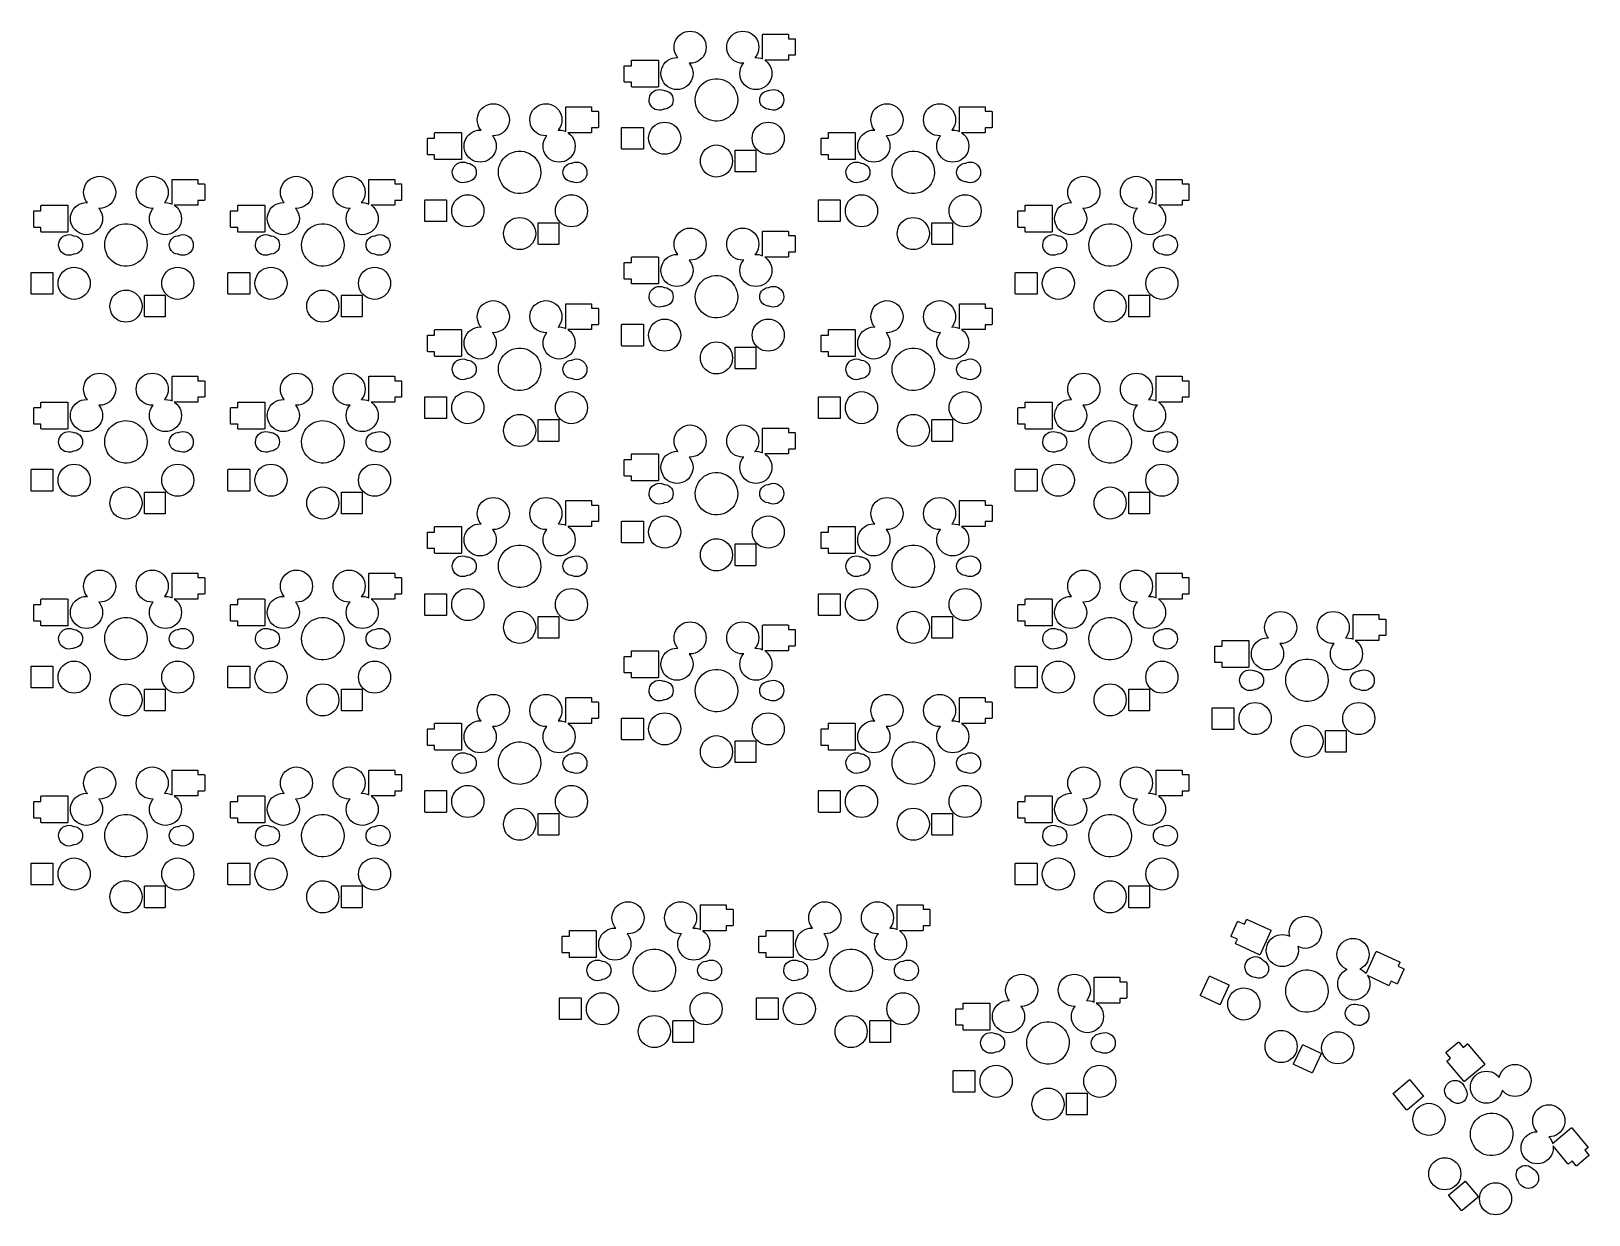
# Model space of a CAD drawing. Extents: x -9 to 141, y -37 to 78.
import ezdxf

# ---------------------------------------------------------------- set-up
doc = ezdxf.new("R2010")
doc.units = 0
doc.layers.add('BLACK', color=7, linetype='CONTINUOUS')

msp = doc.modelspace()

# ---------------------------------------------------------------- linework, layer by layer
at = {"layer": 'BLACK', "linetype": 'CONTINUOUS'}
for p, q in [((52.9859, 76.559), (53.0789, 76.7837)), ((53.0789, 76.7837), (53.206, 76.9911)), ((53.206, 76.9911), (53.364, 77.176)), ((53.364, 77.176), (53.5489, 77.334)), ((53.5489, 77.334), (53.7563, 77.4611)), ((53.7563, 77.4611), (53.981, 77.5541)), ((53.981, 77.5541), (54.2175, 77.6109)), ((54.2175, 77.6109), (54.46, 77.63)), ((54.46, 77.63), (54.7025, 77.6109)), ((54.7025, 77.6109), (54.939, 77.5541)), ((54.939, 77.5541), (55.1637, 77.4611)), ((55.1637, 77.4611), (55.3711, 77.334)), ((55.3711, 77.334), (55.556, 77.176)), ((55.556, 77.176), (55.714, 76.9911)), ((55.714, 76.9911), (55.8411, 76.7837)), ((55.8411, 76.7837), (55.9341, 76.559)), ((58.0659, 76.559), (58.1589, 76.7837)), ((58.1589, 76.7837), (58.286, 76.9911)), ((58.286, 76.9911), (58.444, 77.176)), ((58.444, 77.176), (58.6289, 77.334)), ((58.6289, 77.334), (58.8363, 77.4611)), ((58.8363, 77.4611), (59.061, 77.5541)), ((59.061, 77.5541), (59.2975, 77.6109)), ((59.2975, 77.6109), (59.54, 77.63)), ((59.54, 77.63), (59.7825, 77.6109)), ((59.7825, 77.6109), (60.019, 77.5541)), ((60.019, 77.5541), (60.2437, 77.4611)), ((60.2437, 77.4611), (60.4511, 77.334)), ((60.4511, 77.334), (60.636, 77.176)), ((60.636, 77.176), (60.794, 76.9911)), ((60.794, 76.9911), (60.9211, 76.7837)), ((60.9211, 76.7837), (61.0141, 76.559)), ((61.45, 77.28), (61.4538, 77.2991)), ((61.45, 74.9474), (61.45, 77.28)), ((61.4538, 77.2991), (61.4646, 77.3154)), ((61.4646, 77.3154), (61.4809, 77.3262)), ((61.4809, 77.3262), (61.5, 77.33)), ((61.5, 77.33), (63.9, 77.33)), ((63.9, 77.33), (63.9191, 77.3262)), ((63.9191, 77.3262), (63.9354, 77.3154)), ((63.9354, 77.3154), (63.9462, 77.2991)), ((63.9462, 77.2991), (63.95, 77.28)), ((63.95, 77.28), (63.95, 76.9)), ((63.95, 76.9), (64.55, 76.9)), ((64.55, 76.9), (64.5691, 76.8962)), ((64.5691, 76.8962), (64.5854, 76.8854)), ((64.5854, 76.8854), (64.5962, 76.8691)), ((64.5962, 76.8691), (64.6, 76.85)), ((64.6, 76.85), (64.6, 75.35)), ((52.91, 76.08), (52.9291, 76.3225)), ((52.9291, 75.8375), (52.91, 76.08)), ((52.9291, 76.3225), (52.9859, 76.559)), ((52.9859, 75.601), (52.9291, 75.8375)), ((53.0789, 75.3763), (52.9859, 75.601)), ((53.206, 75.1689), (53.0789, 75.3763)), ((55.8411, 75.3763), (55.714, 75.1689)), ((55.9341, 75.601), (55.8411, 75.3763)), ((55.9341, 76.559), (55.9909, 76.3225)), ((55.9909, 75.8375), (55.9341, 75.601)), ((55.9909, 76.3225), (56.01, 76.08)), ((56.01, 76.08), (55.9909, 75.8375)), ((57.99, 76.08), (58.0091, 76.3225)), ((58.0091, 75.8375), (57.99, 76.08)), ((58.0091, 76.3225), (58.0659, 76.559)), ((58.0659, 75.601), (58.0091, 75.8375)), ((58.1589, 75.3763), (58.0659, 75.601)), ((58.286, 75.1689), (58.1589, 75.3763)), ((60.9211, 75.3763), (60.794, 75.1689)), ((61.0141, 75.601), (60.9211, 75.3763)), ((61.0141, 76.559), (61.0709, 76.3225)), ((61.0709, 75.8375), (61.0141, 75.601)), ((61.0709, 76.3225), (61.09, 76.08)), ((61.09, 76.08), (61.0709, 75.8375)), ((64.55, 75.3), (63.95, 75.3)), ((63.95, 75.3), (63.95, 74.88)), ((64.5691, 75.3038), (64.55, 75.3)), ((64.5854, 75.3146), (64.5691, 75.3038)), ((64.5962, 75.3309), (64.5854, 75.3146)), ((64.6, 75.35), (64.5962, 75.3309)), ((48.1, 74.25), (48.1038, 74.2691)), ((48.1, 72.75), (48.1, 74.25)), ((48.1038, 74.2691), (48.1146, 74.2854)), ((48.1146, 74.2854), (48.1309, 74.2962)), ((48.1309, 74.2962), (48.15, 74.3)), ((48.15, 74.3), (48.8, 74.3)), ((48.8, 74.79), (48.8038, 74.8091)), ((48.8, 74.3), (48.8, 74.79)), ((48.8038, 74.8091), (48.8146, 74.8254)), ((48.8146, 74.8254), (48.8309, 74.8362)), ((48.8309, 74.8362), (48.85, 74.84)), ((48.85, 74.84), (51.35, 74.84)), ((51.35, 74.84), (51.3691, 74.8362)), ((51.3691, 74.8362), (51.3854, 74.8254)), ((51.3854, 74.8254), (51.3962, 74.8091)), ((51.3962, 74.8091), (51.4, 74.79)), ((51.4, 74.79), (51.4, 72.29)), ((51.64, 73.54), (51.6591, 73.7825)), ((51.6591, 73.7825), (51.7159, 74.019)), ((51.7159, 74.019), (51.8089, 74.2437)), ((51.8089, 74.2437), (51.936, 74.4511)), ((51.936, 74.4511), (52.094, 74.636)), ((52.094, 74.636), (52.2789, 74.794)), ((52.2789, 74.794), (52.4863, 74.9211)), ((52.4863, 74.9211), (52.711, 75.0141)), ((52.711, 75.0141), (52.9475, 75.0709)), ((52.9475, 75.0709), (53.19, 75.09)), ((53.19, 75.09), (53.2794, 75.083)), ((53.2794, 75.083), (53.206, 75.1689)), ((54.46, 74.53), (54.3705, 74.537)), ((54.3705, 74.537), (54.444, 74.4511)), ((54.444, 74.4511), (54.5711, 74.2437)), ((54.7025, 74.5491), (54.46, 74.53)), ((54.5711, 74.2437), (54.6641, 74.019)), ((54.6641, 74.019), (54.7209, 73.7825)), ((54.939, 74.6059), (54.7025, 74.5491)), ((54.7209, 73.7825), (54.74, 73.54)), ((55.1637, 74.6989), (54.939, 74.6059)), ((55.3711, 74.826), (55.1637, 74.6989)), ((55.556, 74.984), (55.3711, 74.826)), ((55.714, 75.1689), (55.556, 74.984)), ((58.444, 74.984), (58.286, 75.1689)), ((58.6289, 74.826), (58.444, 74.984)), ((58.8363, 74.6989), (58.6289, 74.826)), ((59.061, 74.6059), (58.8363, 74.6989)), ((59.2975, 74.5491), (59.061, 74.6059)), ((59.26, 73.54), (59.2791, 73.7825)), ((59.2791, 73.7825), (59.3359, 74.019)), ((59.54, 74.53), (59.2975, 74.5491)), ((59.3359, 74.019), (59.4289, 74.2437)), ((59.4289, 74.2437), (59.556, 74.4511)), ((59.6295, 74.537), (59.54, 74.53)), ((59.556, 74.4511), (59.6295, 74.537)), ((60.794, 75.1689), (60.7205, 75.083)), ((60.7205, 75.083), (60.81, 75.09)), ((60.81, 75.09), (61.0525, 75.0709)), ((61.0525, 75.0709), (61.289, 75.0141)), ((61.289, 75.0141), (61.45, 74.9474)), ((63.9, 74.83), (61.6623, 74.83)), ((61.6623, 74.83), (61.7211, 74.794)), ((61.7211, 74.794), (61.906, 74.636)), ((61.906, 74.636), (62.064, 74.4511)), ((62.064, 74.4511), (62.1911, 74.2437)), ((62.1911, 74.2437), (62.2841, 74.019)), ((62.2841, 74.019), (62.3409, 73.7825)), ((62.3409, 73.7825), (62.36, 73.54)), ((63.9191, 74.8338), (63.9, 74.83)), ((63.9354, 74.8446), (63.9191, 74.8338)), ((63.9462, 74.8609), (63.9354, 74.8446)), ((63.95, 74.88), (63.9462, 74.8609)), ((48.1038, 72.7309), (48.1, 72.75)), ((48.1146, 72.7146), (48.1038, 72.7309)), ((48.1309, 72.7038), (48.1146, 72.7146)), ((48.15, 72.7), (48.1309, 72.7038)), ((48.8, 72.7), (48.15, 72.7)), ((48.8, 72.29), (48.8, 72.7)), ((48.8038, 72.2709), (48.8, 72.29)), ((48.8146, 72.2546), (48.8038, 72.2709)), ((48.8309, 72.2438), (48.8146, 72.2546)), ((48.85, 72.24), (48.8309, 72.2438)), ((51.35, 72.24), (48.85, 72.24)), ((51.3691, 72.2438), (51.35, 72.24)), ((51.3854, 72.2546), (51.3691, 72.2438)), ((51.3962, 72.2709), (51.3854, 72.2546)), ((51.4, 72.29), (51.3962, 72.2709)), ((51.6591, 73.2975), (51.64, 73.54)), ((51.7159, 73.061), (51.6591, 73.2975)), ((51.8089, 72.8363), (51.7159, 73.061)), ((51.936, 72.6289), (51.8089, 72.8363)), ((52.094, 72.444), (51.936, 72.6289)), ((52.2789, 72.286), (52.094, 72.444)), ((52.4863, 72.1589), (52.2789, 72.286)), ((54.1011, 72.286), (53.8937, 72.1589)), ((54.286, 72.444), (54.1011, 72.286)), ((54.444, 72.6289), (54.286, 72.444)), ((54.5711, 72.8363), (54.444, 72.6289)), ((54.6641, 73.061), (54.5711, 72.8363)), ((54.7209, 73.2975), (54.6641, 73.061)), ((54.74, 73.54), (54.7209, 73.2975)), ((55.2577, 72.0803), (55.4204, 72.3067)), ((55.4204, 72.3067), (55.6124, 72.509)), ((55.6124, 72.509), (55.83, 72.6834)), ((55.83, 72.6834), (56.0693, 72.8266)), ((56.0693, 72.8266), (56.3258, 72.936)), ((56.3258, 72.936), (56.5948, 73.0096)), ((56.5948, 73.0096), (56.8713, 73.046)), ((56.8713, 73.046), (57.1501, 73.0445)), ((57.1501, 73.0445), (57.4262, 73.0052)), ((57.4262, 73.0052), (57.6944, 72.9288)), ((57.6944, 72.9288), (57.9498, 72.8167)), ((57.9498, 72.8167), (58.1875, 72.671)), ((58.1875, 72.671), (58.4033, 72.4944)), ((58.4033, 72.4944), (58.5931, 72.2901)), ((58.5931, 72.2901), (58.7535, 72.062)), ((59.2791, 73.2975), (59.26, 73.54)), ((59.3359, 73.061), (59.2791, 73.2975)), ((59.4289, 72.8363), (59.3359, 73.061)), ((59.556, 72.6289), (59.4289, 72.8363)), ((59.714, 72.444), (59.556, 72.6289)), ((59.8989, 72.286), (59.714, 72.444)), ((60.1063, 72.1589), (59.8989, 72.286)), ((61.7211, 72.286), (61.5137, 72.1589)), ((61.906, 72.444), (61.7211, 72.286)), ((62.064, 72.6289), (61.906, 72.444)), ((62.1911, 72.8363), (62.064, 72.6289)), ((62.2841, 73.061), (62.1911, 72.8363)), ((62.3409, 73.2975), (62.2841, 73.061)), ((62.36, 73.54), (62.3409, 73.2975)), ((50.5001, 71.014), (50.5219, 71.2079)), ((50.5164, 70.8195), (50.5001, 71.014)), ((50.5702, 70.6319), (50.5164, 70.8195)), ((50.5219, 71.2079), (50.5809, 71.3939)), ((50.5809, 71.3939), (50.6749, 71.565)), ((50.6749, 71.565), (50.8003, 71.7145)), ((50.8003, 71.7145), (50.9524, 71.8368)), ((50.9524, 71.8368), (51.1254, 71.9272)), ((51.1254, 71.9272), (51.3126, 71.9823)), ((51.3126, 71.9823), (51.507, 72)), ((51.507, 72), (51.7011, 71.9796)), ((51.7011, 71.9796), (51.8875, 71.9219)), ((51.8875, 71.9219), (51.9371, 71.8951)), ((51.9371, 71.8951), (52.0141, 71.8951)), ((52.0141, 71.8951), (52.1981, 71.856)), ((52.1981, 71.856), (52.37, 71.7794)), ((52.37, 71.7794), (52.5222, 71.6688)), ((52.711, 72.0659), (52.4863, 72.1589)), ((52.5222, 71.6688), (52.6481, 71.529)), ((52.6481, 71.529), (52.7422, 71.3661)), ((52.9475, 72.0091), (52.711, 72.0659)), ((52.7422, 71.3661), (52.8003, 71.1871)), ((52.8003, 70.8129), (52.7422, 70.6339)), ((52.8003, 71.1871), (52.82, 71)), ((52.82, 71), (52.8003, 70.8129)), ((53.19, 71.99), (52.9475, 72.0091)), ((53.4325, 72.0091), (53.19, 71.99)), ((53.669, 72.0659), (53.4325, 72.0091)), ((53.8937, 72.1589), (53.669, 72.0659)), ((54.9501, 71.0215), (54.972, 71.2995)), ((54.9662, 70.7431), (54.9501, 71.0215)), ((55.0199, 70.4694), (54.9662, 70.7431)), ((54.972, 71.2995), (55.0314, 71.5719)), ((55.0314, 71.5719), (55.1272, 71.8338)), ((55.1272, 71.8338), (55.2577, 72.0803)), ((58.7535, 72.062), (58.8814, 71.8142)), ((58.8814, 71.8142), (58.9745, 71.5513)), ((59.0248, 70.6793), (58.9625, 70.4075)), ((58.9745, 71.5513), (59.031, 71.2782)), ((59.0495, 70.9571), (59.0248, 70.6793)), ((59.031, 71.2782), (59.05, 71)), ((59.05, 71), (59.0495, 70.9571)), ((60.331, 72.0659), (60.1063, 72.1589)), ((60.5675, 72.0091), (60.331, 72.0659)), ((60.81, 71.99), (60.5675, 72.0091)), ((61.0525, 72.0091), (60.81, 71.99)), ((61.289, 72.0659), (61.0525, 72.0091)), ((61.18, 71), (61.1997, 71.1871)), ((61.1997, 70.8129), (61.18, 71)), ((61.1997, 71.1871), (61.2578, 71.3661)), ((61.2578, 70.6339), (61.1997, 70.8129)), ((61.2578, 71.3661), (61.3519, 71.529)), ((61.5137, 72.1589), (61.289, 72.0659)), ((61.3519, 71.529), (61.4778, 71.6688)), ((61.4778, 71.6688), (61.63, 71.7794)), ((61.63, 71.7794), (61.8019, 71.856)), ((61.8019, 71.856), (61.9859, 71.8951)), ((61.9859, 71.8951), (62.064, 71.8951)), ((62.064, 71.8951), (62.1254, 71.9272)), ((62.1254, 71.9272), (62.3126, 71.9823)), ((62.3126, 71.9823), (62.507, 72)), ((62.507, 72), (62.7011, 71.9796)), ((62.7011, 71.9796), (62.8875, 71.9219)), ((62.8875, 71.9219), (63.0592, 71.829)), ((63.0592, 71.829), (63.2096, 71.7046)), ((63.2096, 71.7046), (63.3329, 71.5534)), ((63.3329, 71.5534), (63.4245, 71.3811)), ((63.4751, 70.7785), (63.4135, 70.5933)), ((63.4245, 71.3811), (63.481, 71.1942)), ((63.4996, 70.9721), (63.4751, 70.7785)), ((63.481, 71.1942), (63.5, 71)), ((63.5, 71), (63.4996, 70.9721)), ((33.91, 69.08), (33.9291, 69.3225)), ((33.9291, 69.3225), (33.9859, 69.559)), ((33.9859, 69.559), (34.0789, 69.7837)), ((34.0789, 69.7837), (34.206, 69.9911)), ((34.206, 69.9911), (34.364, 70.176)), ((34.364, 70.176), (34.5489, 70.334)), ((34.5489, 70.334), (34.7563, 70.4611)), ((34.7563, 70.4611), (34.981, 70.5541)), ((34.981, 70.5541), (35.2175, 70.6109)), ((35.2175, 70.6109), (35.46, 70.63)), ((35.46, 70.63), (35.7025, 70.6109)), ((35.7025, 70.6109), (35.939, 70.5541)), ((35.939, 70.5541), (36.1637, 70.4611)), ((36.1637, 70.4611), (36.3711, 70.334)), ((36.3711, 70.334), (36.556, 70.176)), ((36.556, 70.176), (36.714, 69.9911)), ((36.714, 69.9911), (36.8411, 69.7837)), ((36.8411, 69.7837), (36.9341, 69.559)), ((36.9341, 69.559), (36.9909, 69.3225)), ((36.9909, 69.3225), (37.01, 69.08)), ((38.99, 69.08), (39.0091, 69.3225)), ((39.0091, 69.3225), (39.0659, 69.559)), ((39.0659, 69.559), (39.1589, 69.7837)), ((39.1589, 69.7837), (39.286, 69.9911)), ((39.286, 69.9911), (39.444, 70.176)), ((39.444, 70.176), (39.6289, 70.334)), ((39.6289, 70.334), (39.8363, 70.4611)), ((39.8363, 70.4611), (40.061, 70.5541)), ((40.061, 70.5541), (40.2975, 70.6109)), ((40.2975, 70.6109), (40.54, 70.63)), ((40.54, 70.63), (40.7825, 70.6109)), ((40.7825, 70.6109), (41.019, 70.5541)), ((41.019, 70.5541), (41.2437, 70.4611)), ((41.2437, 70.4611), (41.4511, 70.334)), ((41.4511, 70.334), (41.636, 70.176)), ((41.636, 70.176), (41.794, 69.9911)), ((41.794, 69.9911), (41.9211, 69.7837)), ((41.9211, 69.7837), (42.0141, 69.559)), ((42.0141, 69.559), (42.0709, 69.3225)), ((42.0709, 69.3225), (42.09, 69.08)), ((42.45, 70.28), (42.4538, 70.2991)), ((42.45, 67.9474), (42.45, 70.28)), ((42.4538, 70.2991), (42.4646, 70.3154)), ((42.4646, 70.3154), (42.4809, 70.3262)), ((42.4809, 70.3262), (42.5, 70.33)), ((42.5, 70.33), (44.9, 70.33)), ((44.9, 70.33), (44.9191, 70.3262)), ((44.9191, 70.3262), (44.9354, 70.3154)), ((44.9354, 70.3154), (44.9462, 70.2991)), ((44.9462, 70.2991), (44.95, 70.28)), ((44.95, 70.28), (44.95, 69.9)), ((44.95, 69.9), (45.55, 69.9)), ((45.55, 69.9), (45.5691, 69.8962)), ((45.5691, 69.8962), (45.5854, 69.8854)), ((45.5854, 69.8854), (45.5962, 69.8691)), ((45.5962, 69.8691), (45.6, 69.85)), ((45.6, 69.85), (45.6, 68.35)), ((50.6594, 70.4583), (50.5702, 70.6319)), ((50.7807, 70.3053), (50.6594, 70.4583)), ((50.9293, 70.1789), (50.7807, 70.3053)), ((51.0997, 70.0836), (50.9293, 70.1789)), ((51.2853, 70.0233), (51.0997, 70.0836)), ((51.4791, 70.0002), (51.2853, 70.0233)), ((51.6736, 70.0152), (51.4791, 70.0002)), ((51.8616, 70.0677), (51.6736, 70.0152)), ((51.9354, 70.1049), (51.8616, 70.0677)), ((52.0141, 70.1049), (51.9354, 70.1049)), ((52.1981, 70.144), (52.0141, 70.1049)), ((52.37, 70.2206), (52.1981, 70.144)), ((52.5222, 70.3312), (52.37, 70.2206)), ((52.6481, 70.471), (52.5222, 70.3312)), ((52.7422, 70.6339), (52.6481, 70.471)), ((55.1102, 70.2056), (55.0199, 70.4694)), ((55.2355, 69.9565), (55.1102, 70.2056)), ((55.3934, 69.7266), (55.2355, 69.9565)), ((55.5811, 69.5204), (55.3934, 69.7266)), ((55.795, 69.3415), (55.5811, 69.5204)), ((56.0313, 69.1933), (55.795, 69.3415)), ((56.2854, 69.0786), (56.0313, 69.1933)), ((58.1523, 69.3045), (57.9115, 69.1638)), ((58.3717, 69.4766), (58.1523, 69.3045)), ((58.5658, 69.6768), (58.3717, 69.4766)), ((58.7309, 69.9016), (58.5658, 69.6768)), ((58.8639, 70.1466), (58.7309, 69.9016)), ((58.9625, 70.4075), (58.8639, 70.1466)), ((61.3519, 70.471), (61.2578, 70.6339)), ((61.4778, 70.3312), (61.3519, 70.471)), ((61.63, 70.2206), (61.4778, 70.3312)), ((61.8019, 70.144), (61.63, 70.2206)), ((61.9859, 70.1049), (61.8019, 70.144)), ((62.0616, 70.1049), (61.9859, 70.1049)), ((62.0997, 70.0836), (62.0616, 70.1049)), ((62.2853, 70.0233), (62.0997, 70.0836)), ((62.4791, 70.0002), (62.2853, 70.0233)), ((62.6736, 70.0152), (62.4791, 70.0002)), ((62.8616, 70.0677), (62.6736, 70.0152)), ((63.0358, 70.1557), (62.8616, 70.0677)), ((63.1896, 70.2758), (63.0358, 70.1557)), ((63.3171, 70.4236), (63.1896, 70.2758)), ((63.4135, 70.5933), (63.3171, 70.4236)), ((71.91, 69.08), (71.9291, 69.3225)), ((71.9291, 69.3225), (71.9859, 69.559)), ((71.9859, 69.559), (72.0789, 69.7837)), ((72.0789, 69.7837), (72.206, 69.9911)), ((72.206, 69.9911), (72.364, 70.176)), ((72.364, 70.176), (72.5489, 70.334)), ((72.5489, 70.334), (72.7563, 70.4611)), ((72.7563, 70.4611), (72.981, 70.5541)), ((72.981, 70.5541), (73.2175, 70.6109)), ((73.2175, 70.6109), (73.46, 70.63)), ((73.46, 70.63), (73.7025, 70.6109)), ((73.7025, 70.6109), (73.939, 70.5541)), ((73.939, 70.5541), (74.1637, 70.4611)), ((74.1637, 70.4611), (74.3711, 70.334)), ((74.3711, 70.334), (74.556, 70.176)), ((74.556, 70.176), (74.714, 69.9911)), ((74.714, 69.9911), (74.8411, 69.7837)), ((74.8411, 69.7837), (74.9341, 69.559)), ((74.9341, 69.559), (74.9909, 69.3225)), ((74.9909, 69.3225), (75.01, 69.08)), ((76.99, 69.08), (77.0091, 69.3225)), ((77.0091, 69.3225), (77.0659, 69.559)), ((77.0659, 69.559), (77.1589, 69.7837)), ((77.1589, 69.7837), (77.286, 69.9911)), ((77.286, 69.9911), (77.444, 70.176)), ((77.444, 70.176), (77.6289, 70.334)), ((77.6289, 70.334), (77.8363, 70.4611)), ((77.8363, 70.4611), (78.061, 70.5541)), ((78.061, 70.5541), (78.2975, 70.6109)), ((78.2975, 70.6109), (78.54, 70.63)), ((78.54, 70.63), (78.7825, 70.6109)), ((78.7825, 70.6109), (79.019, 70.5541)), ((79.019, 70.5541), (79.2437, 70.4611)), ((79.2437, 70.4611), (79.4511, 70.334)), ((79.4511, 70.334), (79.636, 70.176)), ((79.636, 70.176), (79.794, 69.9911)), ((79.794, 69.9911), (79.9211, 69.7837)), ((79.9211, 69.7837), (80.0141, 69.559)), ((80.0141, 69.559), (80.0709, 69.3225)), ((80.0709, 69.3225), (80.09, 69.08)), ((80.45, 70.28), (80.4538, 70.2991)), ((80.45, 67.9474), (80.45, 70.28)), ((80.4538, 70.2991), (80.4646, 70.3154)), ((80.4646, 70.3154), (80.4809, 70.3262)), ((80.4809, 70.3262), (80.5, 70.33)), ((80.5, 70.33), (82.9, 70.33)), ((82.9, 70.33), (82.9191, 70.3262)), ((82.9191, 70.3262), (82.9354, 70.3154)), ((82.9354, 70.3154), (82.9462, 70.2991)), ((82.9462, 70.2991), (82.95, 70.28)), ((82.95, 70.28), (82.95, 69.9)), ((82.95, 69.9), (83.55, 69.9)), ((83.55, 69.9), (83.5691, 69.8962)), ((83.5691, 69.8962), (83.5854, 69.8854)), ((83.5854, 69.8854), (83.5962, 69.8691)), ((83.5962, 69.8691), (83.6, 69.85)), ((83.6, 69.85), (83.6, 68.35)), ((29.8, 67.79), (29.8038, 67.8091)), ((29.8, 67.3), (29.8, 67.79)), ((29.8038, 67.8091), (29.8146, 67.8254)), ((29.8146, 67.8254), (29.8309, 67.8362)), ((29.8309, 67.8362), (29.85, 67.84)), ((29.85, 67.84), (32.35, 67.84)), ((32.35, 67.84), (32.3691, 67.8362)), ((32.3691, 67.8362), (32.3854, 67.8254)), ((32.3854, 67.8254), (32.3962, 67.8091)), ((32.3962, 67.8091), (32.4, 67.79)), ((32.4, 67.79), (32.4, 65.29)), ((33.094, 67.636), (33.2789, 67.794)), ((33.2789, 67.794), (33.4863, 67.9211)), ((33.4863, 67.9211), (33.711, 68.0141)), ((33.711, 68.0141), (33.9475, 68.0709)), ((33.9291, 68.8375), (33.91, 69.08)), ((33.9859, 68.601), (33.9291, 68.8375)), ((33.9475, 68.0709), (34.19, 68.09)), ((34.0789, 68.3763), (33.9859, 68.601)), ((34.206, 68.1689), (34.0789, 68.3763)), ((34.19, 68.09), (34.2794, 68.083)), ((34.2794, 68.083), (34.206, 68.1689)), ((36.1637, 67.6989), (35.939, 67.6059)), ((36.3711, 67.826), (36.1637, 67.6989)), ((36.556, 67.984), (36.3711, 67.826)), ((36.714, 68.1689), (36.556, 67.984)), ((36.8411, 68.3763), (36.714, 68.1689)), ((36.9341, 68.601), (36.8411, 68.3763)), ((36.9909, 68.8375), (36.9341, 68.601)), ((37.01, 69.08), (36.9909, 68.8375)), ((39.0091, 68.8375), (38.99, 69.08)), ((39.0659, 68.601), (39.0091, 68.8375)), ((39.1589, 68.3763), (39.0659, 68.601)), ((39.286, 68.1689), (39.1589, 68.3763)), ((39.444, 67.984), (39.286, 68.1689)), ((39.6289, 67.826), (39.444, 67.984)), ((39.8363, 67.6989), (39.6289, 67.826)), ((40.061, 67.6059), (39.8363, 67.6989)), ((41.794, 68.1689), (41.7205, 68.083)), ((41.7205, 68.083), (41.81, 68.09)), ((41.9211, 68.3763), (41.794, 68.1689)), ((41.81, 68.09), (42.0525, 68.0709)), ((42.0141, 68.601), (41.9211, 68.3763)), ((42.0709, 68.8375), (42.0141, 68.601)), ((42.0525, 68.0709), (42.289, 68.0141)), ((42.09, 69.08), (42.0709, 68.8375)), ((42.289, 68.0141), (42.45, 67.9474)), ((44.9, 67.83), (42.6623, 67.83)), ((42.6623, 67.83), (42.7211, 67.794)), ((42.7211, 67.794), (42.906, 67.636)), ((44.9191, 67.8338), (44.9, 67.83)), ((44.9354, 67.8446), (44.9191, 67.8338)), ((44.9462, 67.8609), (44.9354, 67.8446)), ((44.95, 67.88), (44.9462, 67.8609)), ((45.55, 68.3), (44.95, 68.3)), ((44.95, 68.3), (44.95, 67.88)), ((45.5691, 68.3038), (45.55, 68.3)), ((45.5854, 68.3146), (45.5691, 68.3038)), ((45.5962, 68.3309), (45.5854, 68.3146)), ((45.6, 68.35), (45.5962, 68.3309)), ((47.85, 68.3), (47.8538, 68.3191)), ((47.85, 66.3), (47.85, 68.3)), ((47.8538, 68.3191), (47.8646, 68.3354)), ((47.8646, 68.3354), (47.8809, 68.3462)), ((47.8809, 68.3462), (47.9, 68.35)), ((47.9, 68.35), (49.9, 68.35)), ((49.9, 68.35), (49.9191, 68.3462)), ((49.9191, 68.3462), (49.9354, 68.3354)), ((49.9354, 68.3354), (49.9462, 68.3191)), ((49.9462, 68.3191), (49.95, 68.3)), ((49.95, 68.3), (49.95, 66.3)), ((50.4691, 67.5425), (50.5259, 67.779)), ((50.5259, 67.779), (50.6189, 68.0037)), ((50.6189, 68.0037), (50.746, 68.2111)), ((50.746, 68.2111), (50.904, 68.396)), ((50.904, 68.396), (51.0889, 68.554)), ((51.0889, 68.554), (51.2963, 68.6811)), ((51.2963, 68.6811), (51.521, 68.7741)), ((51.521, 68.7741), (51.7575, 68.8309)), ((51.7575, 68.8309), (52, 68.85)), ((52, 68.85), (52.2425, 68.8309)), ((52.2425, 68.8309), (52.479, 68.7741)), ((52.479, 68.7741), (52.7037, 68.6811)), ((52.7037, 68.6811), (52.9111, 68.554)), ((52.9111, 68.554), (53.096, 68.396)), ((53.096, 68.396), (53.254, 68.2111)), ((53.254, 68.2111), (53.3811, 68.0037)), ((53.3811, 68.0037), (53.4741, 67.779)), ((53.4741, 67.779), (53.5309, 67.5425)), ((56.5528, 68.9994), (56.2854, 69.0786)), ((56.8285, 68.9572), (56.5528, 68.9994)), ((57.1073, 68.9528), (56.8285, 68.9572)), ((57.3841, 68.9863), (57.1073, 68.9528)), ((57.6539, 69.0571), (57.3841, 68.9863)), ((57.9115, 69.1638), (57.6539, 69.0571)), ((60.4691, 67.5425), (60.5259, 67.779)), ((60.5259, 67.779), (60.6189, 68.0037)), ((60.6189, 68.0037), (60.746, 68.2111)), ((60.746, 68.2111), (60.904, 68.396)), ((60.904, 68.396), (61.0889, 68.554)), ((61.0889, 68.554), (61.2963, 68.6811)), ((61.2963, 68.6811), (61.521, 68.7741)), ((61.521, 68.7741), (61.7575, 68.8309)), ((61.7575, 68.8309), (62, 68.85)), ((62, 68.85), (62.2425, 68.8309)), ((62.2425, 68.8309), (62.479, 68.7741)), ((62.479, 68.7741), (62.7037, 68.6811)), ((62.7037, 68.6811), (62.9111, 68.554)), ((62.9111, 68.554), (63.096, 68.396)), ((63.096, 68.396), (63.254, 68.2111)), ((63.254, 68.2111), (63.3811, 68.0037)), ((63.3811, 68.0037), (63.4741, 67.779)), ((63.4741, 67.779), (63.5309, 67.5425)), ((67.8, 67.79), (67.8038, 67.8091)), ((67.8, 67.3), (67.8, 67.79)), ((67.8038, 67.8091), (67.8146, 67.8254)), ((67.8146, 67.8254), (67.8309, 67.8362)), ((67.8309, 67.8362), (67.85, 67.84)), ((67.85, 67.84), (70.35, 67.84)), ((70.35, 67.84), (70.3691, 67.8362)), ((70.3691, 67.8362), (70.3854, 67.8254)), ((70.3854, 67.8254), (70.3962, 67.8091)), ((70.3962, 67.8091), (70.4, 67.79)), ((70.4, 67.79), (70.4, 65.29)), ((71.094, 67.636), (71.2789, 67.794)), ((71.2789, 67.794), (71.4863, 67.9211)), ((71.4863, 67.9211), (71.711, 68.0141)), ((71.711, 68.0141), (71.9475, 68.0709)), ((71.9291, 68.8375), (71.91, 69.08)), ((71.9859, 68.601), (71.9291, 68.8375)), ((71.9475, 68.0709), (72.19, 68.09)), ((72.0789, 68.3763), (71.9859, 68.601)), ((72.206, 68.1689), (72.0789, 68.3763)), ((72.19, 68.09), (72.2794, 68.083)), ((72.2794, 68.083), (72.206, 68.1689)), ((74.1637, 67.6989), (73.939, 67.6059)), ((74.3711, 67.826), (74.1637, 67.6989)), ((74.556, 67.984), (74.3711, 67.826)), ((74.714, 68.1689), (74.556, 67.984)), ((74.8411, 68.3763), (74.714, 68.1689)), ((74.9341, 68.601), (74.8411, 68.3763)), ((74.9909, 68.8375), (74.9341, 68.601)), ((75.01, 69.08), (74.9909, 68.8375)), ((77.0091, 68.8375), (76.99, 69.08)), ((77.0659, 68.601), (77.0091, 68.8375)), ((77.1589, 68.3763), (77.0659, 68.601)), ((77.286, 68.1689), (77.1589, 68.3763)), ((77.444, 67.984), (77.286, 68.1689)), ((77.6289, 67.826), (77.444, 67.984)), ((77.8363, 67.6989), (77.6289, 67.826)), ((78.061, 67.6059), (77.8363, 67.6989)), ((79.794, 68.1689), (79.7205, 68.083)), ((79.7205, 68.083), (79.81, 68.09)), ((79.9211, 68.3763), (79.794, 68.1689)), ((79.81, 68.09), (80.0525, 68.0709)), ((80.0141, 68.601), (79.9211, 68.3763)), ((80.0709, 68.8375), (80.0141, 68.601)), ((80.0525, 68.0709), (80.289, 68.0141)), ((80.09, 69.08), (80.0709, 68.8375)), ((80.289, 68.0141), (80.45, 67.9474)), ((82.9, 67.83), (80.6623, 67.83)), ((80.6623, 67.83), (80.7211, 67.794)), ((80.7211, 67.794), (80.906, 67.636)), ((82.9191, 67.8338), (82.9, 67.83)), ((82.9354, 67.8446), (82.9191, 67.8338)), ((82.9462, 67.8609), (82.9354, 67.8446)), ((82.95, 67.88), (82.9462, 67.8609)), ((83.55, 68.3), (82.95, 68.3)), ((82.95, 68.3), (82.95, 67.88)), ((83.5691, 68.3038), (83.55, 68.3)), ((83.5854, 68.3146), (83.5691, 68.3038)), ((83.5962, 68.3309), (83.5854, 68.3146)), ((83.6, 68.35), (83.5962, 68.3309)), ((29.1, 67.25), (29.1038, 67.2691)), ((29.1, 65.75), (29.1, 67.25)), ((29.1038, 67.2691), (29.1146, 67.2854)), ((29.1146, 67.2854), (29.1309, 67.2962)), ((29.1309, 67.2962), (29.15, 67.3)), ((29.15, 67.3), (29.8, 67.3)), ((32.64, 66.54), (32.6591, 66.7825)), ((32.6591, 66.2975), (32.64, 66.54)), ((32.6591, 66.7825), (32.7159, 67.019)), ((32.7159, 66.061), (32.6591, 66.2975)), ((32.7159, 67.019), (32.8089, 67.2437)), ((32.8089, 67.2437), (32.936, 67.4511)), ((32.936, 67.4511), (33.094, 67.636)), ((35.46, 67.53), (35.3706, 67.537)), ((35.3706, 67.537), (35.444, 67.4511)), ((35.444, 67.4511), (35.5711, 67.2437)), ((35.7025, 67.5491), (35.46, 67.53)), ((35.5711, 67.2437), (35.6641, 67.019)), ((35.6641, 67.019), (35.7209, 66.7825)), ((35.7209, 66.2975), (35.6641, 66.061)), ((35.939, 67.6059), (35.7025, 67.5491)), ((35.7209, 66.7825), (35.74, 66.54)), ((35.74, 66.54), (35.7209, 66.2975)), ((40.2975, 67.5491), (40.061, 67.6059)), ((40.26, 66.54), (40.2791, 66.7825)), ((40.2791, 66.2975), (40.26, 66.54)), ((40.2791, 66.7825), (40.3359, 67.019)), ((40.3359, 66.061), (40.2791, 66.2975)), ((40.54, 67.53), (40.2975, 67.5491)), ((40.3359, 67.019), (40.4289, 67.2437)), ((40.4289, 67.2437), (40.556, 67.4511)), ((40.6295, 67.537), (40.54, 67.53)), ((40.556, 67.4511), (40.6295, 67.537)), ((42.906, 67.636), (43.064, 67.4511)), ((43.064, 67.4511), (43.1911, 67.2437)), ((43.1911, 67.2437), (43.2841, 67.019)), ((43.2841, 67.019), (43.3409, 66.7825)), ((43.3409, 66.2975), (43.2841, 66.061)), ((43.3409, 66.7825), (43.36, 66.54)), ((43.36, 66.54), (43.3409, 66.2975)), ((47.8538, 66.2809), (47.85, 66.3)), ((47.8646, 66.2646), (47.8538, 66.2809)), ((47.8809, 66.2538), (47.8646, 66.2646)), ((47.9, 66.25), (47.8809, 66.2538)), ((49.9, 66.25), (47.9, 66.25)), ((49.9191, 66.2538), (49.9, 66.25)), ((49.9354, 66.2646), (49.9191, 66.2538)), ((49.9462, 66.2809), (49.9354, 66.2646)), ((49.95, 66.3), (49.9462, 66.2809)), ((50.45, 67.3), (50.4691, 67.5425)), ((50.4691, 67.0575), (50.45, 67.3)), ((50.5259, 66.821), (50.4691, 67.0575)), ((50.6189, 66.5963), (50.5259, 66.821)), ((50.746, 66.3889), (50.6189, 66.5963)), ((50.904, 66.204), (50.746, 66.3889)), ((51.0889, 66.046), (50.904, 66.204)), ((53.096, 66.204), (52.9111, 66.046)), ((53.254, 66.3889), (53.096, 66.204)), ((53.3811, 66.5963), (53.254, 66.3889)), ((53.4741, 66.821), (53.3811, 66.5963)), ((53.5309, 67.0575), (53.4741, 66.821)), ((53.5309, 67.5425), (53.55, 67.3)), ((53.55, 67.3), (53.5309, 67.0575)), ((55.746, 66.0111), (55.904, 66.196)), ((55.904, 66.196), (56.0889, 66.354)), ((56.0889, 66.354), (56.2963, 66.4811)), ((56.2963, 66.4811), (56.521, 66.5741)), ((56.521, 66.5741), (56.7575, 66.6309)), ((56.7575, 66.6309), (57, 66.65)), ((57, 66.65), (57.2425, 66.6309)), ((57.2425, 66.6309), (57.479, 66.5741)), ((57.479, 66.5741), (57.7037, 66.4811)), ((57.7037, 66.4811), (57.9111, 66.354)), ((57.9111, 66.354), (58.096, 66.196)), ((58.096, 66.196), (58.254, 66.0111)), ((60.45, 67.3), (60.4691, 67.5425)), ((60.4691, 67.0575), (60.45, 67.3)), ((60.5259, 66.821), (60.4691, 67.0575)), ((60.6189, 66.5963), (60.5259, 66.821)), ((60.746, 66.3889), (60.6189, 66.5963)), ((60.904, 66.204), (60.746, 66.3889)), ((61.0889, 66.046), (60.904, 66.204)), ((63.096, 66.204), (62.9111, 66.046)), ((63.254, 66.3889), (63.096, 66.204)), ((63.3811, 66.5963), (63.254, 66.3889)), ((63.4741, 66.821), (63.3811, 66.5963)), ((63.5309, 67.0575), (63.4741, 66.821)), ((63.5309, 67.5425), (63.55, 67.3)), ((63.55, 67.3), (63.5309, 67.0575)), ((67.1, 67.25), (67.1038, 67.2691)), ((67.1, 65.75), (67.1, 67.25)), ((67.1038, 67.2691), (67.1146, 67.2854)), ((67.1146, 67.2854), (67.1309, 67.2962)), ((67.1309, 67.2962), (67.15, 67.3)), ((67.15, 67.3), (67.8, 67.3)), ((70.64, 66.54), (70.6591, 66.7825)), ((70.6591, 66.2975), (70.64, 66.54)), ((70.6591, 66.7825), (70.7159, 67.019)), ((70.7159, 66.061), (70.6591, 66.2975)), ((70.7159, 67.019), (70.8089, 67.2437)), ((70.8089, 67.2437), (70.936, 67.4511)), ((70.936, 67.4511), (71.094, 67.636)), ((73.46, 67.53), (73.3705, 67.537)), ((73.3705, 67.537), (73.444, 67.4511)), ((73.444, 67.4511), (73.5711, 67.2437)), ((73.7025, 67.5491), (73.46, 67.53)), ((73.5711, 67.2437), (73.6641, 67.019)), ((73.6641, 67.019), (73.7209, 66.7825)), ((73.7209, 66.2975), (73.6641, 66.061)), ((73.939, 67.6059), (73.7025, 67.5491)), ((73.7209, 66.7825), (73.74, 66.54)), ((73.74, 66.54), (73.7209, 66.2975)), ((78.2975, 67.5491), (78.061, 67.6059)), ((78.26, 66.54), (78.2791, 66.7825)), ((78.2791, 66.2975), (78.26, 66.54)), ((78.2791, 66.7825), (78.3359, 67.019)), ((78.3359, 66.061), (78.2791, 66.2975)), ((78.54, 67.53), (78.2975, 67.5491)), ((78.3359, 67.019), (78.4289, 67.2437)), ((78.4289, 67.2437), (78.556, 67.4511)), ((78.6295, 67.537), (78.54, 67.53)), ((78.556, 67.4511), (78.6295, 67.537)), ((80.906, 67.636), (81.064, 67.4511)), ((81.064, 67.4511), (81.1911, 67.2437)), ((81.1911, 67.2437), (81.2841, 67.019)), ((81.2841, 67.019), (81.3409, 66.7825)), ((81.3409, 66.2975), (81.2841, 66.061)), ((81.3409, 66.7825), (81.36, 66.54)), ((81.36, 66.54), (81.3409, 66.2975)), ((29.1038, 65.7309), (29.1, 65.75)), ((29.1146, 65.7146), (29.1038, 65.7309)), ((29.1309, 65.7038), (29.1146, 65.7146)), ((29.15, 65.7), (29.1309, 65.7038)), ((29.8, 65.7), (29.15, 65.7)), ((29.8, 65.29), (29.8, 65.7)), ((29.8038, 65.2709), (29.8, 65.29)), ((29.8146, 65.2546), (29.8038, 65.2709)), ((29.8309, 65.2438), (29.8146, 65.2546)), ((29.85, 65.24), (29.8309, 65.2438)), ((32.35, 65.24), (29.85, 65.24)), ((31.6749, 64.565), (31.8003, 64.7145)), ((31.8003, 64.7145), (31.9524, 64.8368)), ((31.9524, 64.8368), (32.1254, 64.9272)), ((32.1254, 64.9272), (32.3126, 64.9823)), ((32.3126, 64.9823), (32.507, 65)), ((32.3691, 65.2438), (32.35, 65.24)), ((32.3854, 65.2546), (32.3691, 65.2438)), ((32.3962, 65.2709), (32.3854, 65.2546)), ((32.4, 65.29), (32.3962, 65.2709)), ((32.507, 65), (32.7011, 64.9796)), ((32.7011, 64.9796), (32.8875, 64.9219)), ((32.8089, 65.8363), (32.7159, 66.061)), ((32.936, 65.6289), (32.8089, 65.8363)), ((32.8875, 64.9219), (32.9371, 64.8951)), ((33.094, 65.444), (32.936, 65.6289)), ((32.9371, 64.8951), (33.0141, 64.8951)), ((33.0141, 64.8951), (33.1981, 64.856)), ((33.2789, 65.286), (33.094, 65.444)), ((33.1981, 64.856), (33.37, 64.7794)), ((33.4863, 65.1589), (33.2789, 65.286)), ((33.37, 64.7794), (33.5222, 64.6688)), ((33.711, 65.0659), (33.4863, 65.1589)), ((33.5222, 64.6688), (33.6481, 64.529)), ((33.9475, 65.0091), (33.711, 65.0659)), ((34.19, 64.99), (33.9475, 65.0091)), ((34.4325, 65.0091), (34.19, 64.99)), ((34.669, 65.0659), (34.4325, 65.0091)), ((34.8937, 65.1589), (34.669, 65.0659)), ((35.1011, 65.286), (34.8937, 65.1589)), ((35.286, 65.444), (35.1011, 65.286)), ((35.444, 65.6289), (35.286, 65.444)), ((35.5711, 65.8363), (35.444, 65.6289)), ((35.6641, 66.061), (35.5711, 65.8363)), ((36.0314, 64.5719), (36.1272, 64.8338)), ((36.1272, 64.8338), (36.2577, 65.0803)), ((36.2577, 65.0803), (36.4204, 65.3067)), ((36.4204, 65.3067), (36.6124, 65.509)), ((36.6124, 65.509), (36.83, 65.6834)), ((36.83, 65.6834), (37.0693, 65.8266)), ((37.0693, 65.8266), (37.3258, 65.936)), ((37.3258, 65.936), (37.5948, 66.0096)), ((37.5948, 66.0096), (37.8713, 66.046)), ((37.8713, 66.046), (38.1501, 66.0445)), ((38.1501, 66.0445), (38.4262, 66.0052)), ((38.4262, 66.0052), (38.6944, 65.9288)), ((38.6944, 65.9288), (38.9498, 65.8167)), ((38.9498, 65.8167), (39.1875, 65.671)), ((39.1875, 65.671), (39.4033, 65.4944)), ((39.4033, 65.4944), (39.5931, 65.2901)), ((39.5931, 65.2901), (39.7535, 65.062)), ((39.7535, 65.062), (39.8814, 64.8142)), ((39.8814, 64.8142), (39.9745, 64.5513)), ((40.4289, 65.8363), (40.3359, 66.061)), ((40.556, 65.6289), (40.4289, 65.8363)), ((40.714, 65.444), (40.556, 65.6289)), ((40.8989, 65.286), (40.714, 65.444)), ((41.1063, 65.1589), (40.8989, 65.286)), ((41.331, 65.0659), (41.1063, 65.1589)), ((41.5675, 65.0091), (41.331, 65.0659)), ((41.81, 64.99), (41.5675, 65.0091)), ((42.0525, 65.0091), (41.81, 64.99)), ((42.289, 65.0659), (42.0525, 65.0091)), ((42.5137, 65.1589), (42.289, 65.0659)), ((42.3519, 64.529), (42.4778, 64.6688)), ((42.4778, 64.6688), (42.63, 64.7794)), ((42.7211, 65.286), (42.5137, 65.1589)), ((42.63, 64.7794), (42.8019, 64.856)), ((42.906, 65.444), (42.7211, 65.286)), ((42.8019, 64.856), (42.9859, 64.8951)), ((43.064, 65.6289), (42.906, 65.444)), ((42.9859, 64.8951), (43.064, 64.8951)), ((43.1911, 65.8363), (43.064, 65.6289)), ((43.064, 64.8951), (43.1254, 64.9272)), ((43.1254, 64.9272), (43.3126, 64.9823)), ((43.2841, 66.061), (43.1911, 65.8363)), ((43.3126, 64.9823), (43.507, 65)), ((43.507, 65), (43.7011, 64.9796)), ((43.7011, 64.9796), (43.8875, 64.9219)), ((43.8875, 64.9219), (44.0592, 64.829)), ((44.0592, 64.829), (44.2096, 64.7046)), ((44.2096, 64.7046), (44.3329, 64.5534)), ((51.2963, 65.9189), (51.0889, 66.046)), ((51.521, 65.8259), (51.2963, 65.9189)), ((51.7575, 65.7691), (51.521, 65.8259)), ((52, 65.75), (51.7575, 65.7691)), ((52.2425, 65.7691), (52, 65.75)), ((52.479, 65.8259), (52.2425, 65.7691)), ((52.7037, 65.9189), (52.479, 65.8259)), ((52.9111, 66.046), (52.7037, 65.9189)), ((55.45, 65.1), (55.4691, 65.3425)), ((55.4691, 64.8575), (55.45, 65.1)), ((55.4691, 65.3425), (55.5259, 65.579)), ((55.5259, 64.621), (55.4691, 64.8575)), ((55.5259, 65.579), (55.6189, 65.8037)), ((55.6189, 65.8037), (55.746, 66.0111)), ((58.254, 66.0111), (58.3811, 65.8037)), ((58.3811, 65.8037), (58.4741, 65.579)), ((58.4741, 65.579), (58.5309, 65.3425)), ((58.5309, 64.8575), (58.4741, 64.621)), ((58.5309, 65.3425), (58.55, 65.1)), ((58.55, 65.1), (58.5309, 64.8575)), ((58.8, 66.1), (58.8038, 66.1191)), ((58.8, 64.1), (58.8, 66.1)), ((58.8038, 66.1191), (58.8146, 66.1354)), ((58.8146, 66.1354), (58.8309, 66.1462)), ((58.8309, 66.1462), (58.85, 66.15)), ((58.85, 66.15), (60.75, 66.15)), ((60.75, 66.15), (60.7691, 66.1462)), ((60.7691, 66.1462), (60.7854, 66.1354)), ((60.7854, 66.1354), (60.7962, 66.1191)), ((60.7962, 66.1191), (60.8, 66.1)), ((60.8, 66.1), (60.8, 64.1)), ((61.2963, 65.9189), (61.0889, 66.046)), ((61.521, 65.8259), (61.2963, 65.9189)), ((61.7575, 65.7691), (61.521, 65.8259)), ((62, 65.75), (61.7575, 65.7691)), ((62.2425, 65.7691), (62, 65.75)), ((62.479, 65.8259), (62.2425, 65.7691)), ((62.7037, 65.9189), (62.479, 65.8259)), ((62.9111, 66.046), (62.7037, 65.9189)), ((67.1038, 65.7309), (67.1, 65.75)), ((67.1146, 65.7146), (67.1038, 65.7309)), ((67.1309, 65.7038), (67.1146, 65.7146)), ((67.15, 65.7), (67.1309, 65.7038)), ((67.8, 65.7), (67.15, 65.7)), ((67.8, 65.29), (67.8, 65.7)), ((67.8038, 65.2709), (67.8, 65.29)), ((67.8146, 65.2546), (67.8038, 65.2709)), ((67.8309, 65.2438), (67.8146, 65.2546)), ((67.85, 65.24), (67.8309, 65.2438)), ((70.35, 65.24), (67.85, 65.24)), ((69.6749, 64.565), (69.8003, 64.7145)), ((69.8003, 64.7145), (69.9524, 64.8368)), ((69.9524, 64.8368), (70.1254, 64.9272)), ((70.1254, 64.9272), (70.3126, 64.9823)), ((70.3126, 64.9823), (70.507, 65)), ((70.3691, 65.2438), (70.35, 65.24)), ((70.3854, 65.2546), (70.3691, 65.2438)), ((70.3962, 65.2709), (70.3854, 65.2546)), ((70.4, 65.29), (70.3962, 65.2709)), ((70.507, 65), (70.7011, 64.9796)), ((70.7011, 64.9796), (70.8875, 64.9219)), ((70.8089, 65.8363), (70.7159, 66.061)), ((70.936, 65.6289), (70.8089, 65.8363)), ((70.8875, 64.9219), (70.9371, 64.8951)), ((71.094, 65.444), (70.936, 65.6289)), ((70.9371, 64.8951), (71.0141, 64.8951)), ((71.0141, 64.8951), (71.1981, 64.856)), ((71.2789, 65.286), (71.094, 65.444)), ((71.1981, 64.856), (71.37, 64.7794)), ((71.4863, 65.1589), (71.2789, 65.286)), ((71.37, 64.7794), (71.5222, 64.6688)), ((71.711, 65.0659), (71.4863, 65.1589)), ((71.5222, 64.6688), (71.6481, 64.529)), ((71.9475, 65.0091), (71.711, 65.0659)), ((72.19, 64.99), (71.9475, 65.0091)), ((72.4325, 65.0091), (72.19, 64.99)), ((72.669, 65.0659), (72.4325, 65.0091)), ((72.8937, 65.1589), (72.669, 65.0659)), ((73.1011, 65.286), (72.8937, 65.1589)), ((73.286, 65.444), (73.1011, 65.286)), ((73.444, 65.6289), (73.286, 65.444)), ((73.5711, 65.8363), (73.444, 65.6289)), ((73.6641, 66.061), (73.5711, 65.8363)), ((74.0314, 64.5719), (74.1272, 64.8338)), ((74.1272, 64.8338), (74.2577, 65.0803)), ((74.2577, 65.0803), (74.4204, 65.3067)), ((74.4204, 65.3067), (74.6124, 65.509)), ((74.6124, 65.509), (74.83, 65.6834)), ((74.83, 65.6834), (75.0693, 65.8266)), ((75.0693, 65.8266), (75.3258, 65.936)), ((75.3258, 65.936), (75.5948, 66.0096)), ((75.5948, 66.0096), (75.8713, 66.046)), ((75.8713, 66.046), (76.1501, 66.0445)), ((76.1501, 66.0445), (76.4262, 66.0052)), ((76.4262, 66.0052), (76.6944, 65.9288)), ((76.6944, 65.9288), (76.9498, 65.8167)), ((76.9498, 65.8167), (77.1875, 65.671)), ((77.1875, 65.671), (77.4033, 65.4944)), ((77.4033, 65.4944), (77.5931, 65.2901)), ((77.5931, 65.2901), (77.7535, 65.062)), ((77.7535, 65.062), (77.8814, 64.8142)), ((77.8814, 64.8142), (77.9745, 64.5513)), ((78.4289, 65.8363), (78.3359, 66.061)), ((78.556, 65.6289), (78.4289, 65.8363)), ((78.714, 65.444), (78.556, 65.6289)), ((78.8989, 65.286), (78.714, 65.444)), ((79.1063, 65.1589), (78.8989, 65.286)), ((79.331, 65.0659), (79.1063, 65.1589)), ((79.5675, 65.0091), (79.331, 65.0659)), ((79.81, 64.99), (79.5675, 65.0091)), ((80.0525, 65.0091), (79.81, 64.99)), ((80.289, 65.0659), (80.0525, 65.0091)), ((80.5137, 65.1589), (80.289, 65.0659)), ((80.3519, 64.529), (80.4778, 64.6688)), ((80.4778, 64.6688), (80.63, 64.7794)), ((80.7211, 65.286), (80.5137, 65.1589)), ((80.63, 64.7794), (80.8019, 64.856)), ((80.906, 65.444), (80.7211, 65.286)), ((80.8019, 64.856), (80.9859, 64.8951)), ((81.064, 65.6289), (80.906, 65.444)), ((80.9859, 64.8951), (81.064, 64.8951)), ((81.1911, 65.8363), (81.064, 65.6289)), ((81.064, 64.8951), (81.1254, 64.9272)), ((81.1254, 64.9272), (81.3126, 64.9823)), ((81.2841, 66.061), (81.1911, 65.8363)), ((81.3126, 64.9823), (81.507, 65)), ((81.507, 65), (81.7011, 64.9796)), ((81.7011, 64.9796), (81.8875, 64.9219)), ((81.8875, 64.9219), (82.0592, 64.829)), ((82.0592, 64.829), (82.2096, 64.7046)), ((82.2096, 64.7046), (82.3329, 64.5534)), ((-3.79398, 62.9911), (-3.63602, 63.176)), ((-3.63602, 63.176), (-3.45107, 63.334)), ((-3.45107, 63.334), (-3.24368, 63.4611)), ((-3.24368, 63.4611), (-3.01898, 63.5541)), ((-3.01898, 63.5541), (-2.78247, 63.6109)), ((-2.78247, 63.6109), (-2.54, 63.63)), ((-2.54, 63.63), (-2.29753, 63.6109)), ((-2.29753, 63.6109), (-2.06102, 63.5541)), ((-2.06102, 63.5541), (-1.83631, 63.4611)), ((-1.83631, 63.4611), (-1.62893, 63.334)), ((-1.62893, 63.334), (-1.44398, 63.176)), ((-1.44398, 63.176), (-1.28602, 62.9911)), ((1.28602, 62.9911), (1.44398, 63.176)), ((1.44398, 63.176), (1.62893, 63.334)), ((1.62893, 63.334), (1.83631, 63.4611)), ((1.83631, 63.4611), (2.06102, 63.5541)), ((2.06102, 63.5541), (2.29753, 63.6109)), ((2.29753, 63.6109), (2.54, 63.63)), ((2.54, 63.63), (2.78247, 63.6109)), ((2.78247, 63.6109), (3.01898, 63.5541)), ((3.01898, 63.5541), (3.24368, 63.4611)), ((3.24368, 63.4611), (3.45107, 63.334)), ((3.45107, 63.334), (3.63602, 63.176)), ((3.63602, 63.176), (3.79398, 62.9911)), ((4.45, 63.28), (4.45381, 63.2991)), ((4.45, 60.9474), (4.45, 63.28)), ((4.45381, 63.2991), (4.46464, 63.3154)), ((4.46464, 63.3154), (4.48087, 63.3262)), ((4.48087, 63.3262), (4.5, 63.33)), ((4.5, 63.33), (6.9, 63.33)), ((6.9, 63.33), (6.91913, 63.3262)), ((6.91913, 63.3262), (6.93535, 63.3154)), ((6.93535, 63.3154), (6.94619, 63.2991)), ((6.94619, 63.2991), (6.95, 63.28)), ((6.95, 63.28), (6.95, 62.9)), ((15.206, 62.9911), (15.364, 63.176)), ((15.364, 63.176), (15.5489, 63.334)), ((15.5489, 63.334), (15.7563, 63.4611)), ((15.7563, 63.4611), (15.981, 63.5541)), ((15.981, 63.5541), (16.2175, 63.6109)), ((16.2175, 63.6109), (16.46, 63.63)), ((16.46, 63.63), (16.7025, 63.6109)), ((16.7025, 63.6109), (16.939, 63.5541)), ((16.939, 63.5541), (17.1637, 63.4611)), ((17.1637, 63.4611), (17.3711, 63.334)), ((17.3711, 63.334), (17.556, 63.176)), ((17.556, 63.176), (17.714, 62.9911)), ((20.286, 62.9911), (20.444, 63.176)), ((20.444, 63.176), (20.6289, 63.334)), ((20.6289, 63.334), (20.8363, 63.4611)), ((20.8363, 63.4611), (21.061, 63.5541)), ((21.061, 63.5541), (21.2975, 63.6109)), ((21.2975, 63.6109), (21.54, 63.63)), ((21.54, 63.63), (21.7825, 63.6109)), ((21.7825, 63.6109), (22.019, 63.5541)), ((22.019, 63.5541), (22.2437, 63.4611)), ((22.2437, 63.4611), (22.4511, 63.334)), ((22.4511, 63.334), (22.636, 63.176)), ((22.636, 63.176), (22.794, 62.9911)), ((23.45, 63.28), (23.4538, 63.2991)), ((23.45, 60.9474), (23.45, 63.28)), ((23.4538, 63.2991), (23.4646, 63.3154)), ((23.4646, 63.3154), (23.4809, 63.3262)), ((23.4809, 63.3262), (23.5, 63.33)), ((23.5, 63.33), (25.9, 63.33)), ((25.9, 63.33), (25.9191, 63.3262)), ((25.9191, 63.3262), (25.9354, 63.3154)), ((25.9354, 63.3154), (25.9462, 63.2991)), ((25.9462, 63.2991), (25.95, 63.28)), ((25.95, 63.28), (25.95, 62.9)), ((31.5001, 64.014), (31.5219, 64.2079)), ((31.5164, 63.8195), (31.5001, 64.014)), ((31.5702, 63.6319), (31.5164, 63.8195)), ((31.5219, 64.2079), (31.5809, 64.3939)), ((31.6594, 63.4583), (31.5702, 63.6319)), ((31.5809, 64.3939), (31.6749, 64.565)), ((31.7807, 63.3053), (31.6594, 63.4583)), ((31.9293, 63.1789), (31.7807, 63.3053)), ((32.0997, 63.0836), (31.9293, 63.1789)), ((33.37, 63.2206), (33.1981, 63.144)), ((33.5222, 63.3312), (33.37, 63.2206)), ((33.6481, 63.471), (33.5222, 63.3312)), ((33.6481, 64.529), (33.7422, 64.3661)), ((33.7422, 63.6339), (33.6481, 63.471)), ((33.7422, 64.3661), (33.8003, 64.1871)), ((33.8003, 63.8129), (33.7422, 63.6339)), ((33.8003, 64.1871), (33.82, 64)), ((33.82, 64), (33.8003, 63.8129)), ((35.9501, 64.0215), (35.972, 64.2995)), ((35.9662, 63.7431), (35.9501, 64.0215)), ((36.0199, 63.4694), (35.9662, 63.7431)), ((35.972, 64.2995), (36.0314, 64.5719)), ((36.1102, 63.2056), (36.0199, 63.4694)), ((36.2355, 62.9565), (36.1102, 63.2056)), ((39.9625, 63.4075), (39.8639, 63.1466)), ((40.0248, 63.6793), (39.9625, 63.4075)), ((39.9745, 64.5513), (40.031, 64.2782)), ((40.0495, 63.9571), (40.0248, 63.6793)), ((40.031, 64.2782), (40.05, 64)), ((40.05, 64), (40.0495, 63.9571)), ((42.18, 64), (42.1997, 64.1871)), ((42.1997, 63.8129), (42.18, 64)), ((42.1997, 64.1871), (42.2578, 64.3661)), ((42.2578, 63.6339), (42.1997, 63.8129)), ((42.2578, 64.3661), (42.3519, 64.529)), ((42.3519, 63.471), (42.2578, 63.6339)), ((42.4778, 63.3312), (42.3519, 63.471)), ((42.63, 63.2206), (42.4778, 63.3312)), ((42.8019, 63.144), (42.63, 63.2206)), ((44.0358, 63.1557), (43.8616, 63.0677)), ((44.1896, 63.2758), (44.0358, 63.1557)), ((44.3171, 63.4236), (44.1896, 63.2758)), ((44.4135, 63.5933), (44.3171, 63.4236)), ((44.3329, 64.5534), (44.4245, 64.3811)), ((44.4751, 63.7785), (44.4135, 63.5933)), ((44.4245, 64.3811), (44.481, 64.1942)), ((44.4996, 63.9721), (44.4751, 63.7785)), ((44.481, 64.1942), (44.5, 64)), ((44.5, 64), (44.4996, 63.9721)), ((55.6189, 64.3963), (55.5259, 64.621)), ((55.746, 64.1889), (55.6189, 64.3963)), ((55.904, 64.004), (55.746, 64.1889)), ((56.0889, 63.846), (55.904, 64.004)), ((56.2963, 63.7189), (56.0889, 63.846)), ((56.521, 63.6259), (56.2963, 63.7189)), ((56.7575, 63.5691), (56.521, 63.6259)), ((57, 63.55), (56.7575, 63.5691)), ((57.2425, 63.5691), (57, 63.55)), ((57.479, 63.6259), (57.2425, 63.5691)), ((57.7037, 63.7189), (57.479, 63.6259)), ((57.9111, 63.846), (57.7037, 63.7189)), ((58.096, 64.004), (57.9111, 63.846)), ((58.254, 64.1889), (58.096, 64.004)), ((58.3811, 64.3963), (58.254, 64.1889)), ((58.4741, 64.621), (58.3811, 64.3963)), ((58.8038, 64.0809), (58.8, 64.1)), ((58.8146, 64.0646), (58.8038, 64.0809)), ((58.8309, 64.0538), (58.8146, 64.0646)), ((58.85, 64.05), (58.8309, 64.0538)), ((60.75, 64.05), (58.85, 64.05)), ((60.7691, 64.0538), (60.75, 64.05)), ((60.7854, 64.0646), (60.7691, 64.0538)), ((60.7962, 64.0809), (60.7854, 64.0646)), ((60.8, 64.1), (60.7962, 64.0809)), ((69.5001, 64.014), (69.5219, 64.2079)), ((69.5164, 63.8195), (69.5001, 64.014)), ((69.5702, 63.6319), (69.5164, 63.8195)), ((69.5219, 64.2079), (69.5809, 64.3939)), ((69.6594, 63.4583), (69.5702, 63.6319)), ((69.5809, 64.3939), (69.6749, 64.565)), ((69.7807, 63.3053), (69.6594, 63.4583)), ((69.9293, 63.1789), (69.7807, 63.3053)), ((70.0997, 63.0836), (69.9293, 63.1789)), ((71.37, 63.2206), (71.1981, 63.144)), ((71.5222, 63.3312), (71.37, 63.2206)), ((71.6481, 63.471), (71.5222, 63.3312)), ((71.6481, 64.529), (71.7422, 64.3661)), ((71.7422, 63.6339), (71.6481, 63.471)), ((71.7422, 64.3661), (71.8003, 64.1871)), ((71.8003, 63.8129), (71.7422, 63.6339)), ((71.8003, 64.1871), (71.82, 64)), ((71.82, 64), (71.8003, 63.8129)), ((73.9501, 64.0215), (73.972, 64.2995)), ((73.9662, 63.7431), (73.9501, 64.0215)), ((74.0199, 63.4694), (73.9662, 63.7431)), ((73.972, 64.2995), (74.0314, 64.5719)), ((74.1102, 63.2056), (74.0199, 63.4694)), ((74.2355, 62.9565), (74.1102, 63.2056)), ((77.9625, 63.4075), (77.8639, 63.1466)), ((78.0248, 63.6793), (77.9625, 63.4075)), ((77.9745, 64.5513), (78.031, 64.2782)), ((78.0495, 63.9571), (78.0248, 63.6793)), ((78.031, 64.2782), (78.05, 64)), ((78.05, 64), (78.0495, 63.9571)), ((80.18, 64), (80.1997, 64.1871)), ((80.1997, 63.8129), (80.18, 64)), ((80.1997, 64.1871), (80.2578, 64.3661)), ((80.2578, 63.6339), (80.1997, 63.8129)), ((80.2578, 64.3661), (80.3519, 64.529)), ((80.3519, 63.471), (80.2578, 63.6339)), ((80.4778, 63.3312), (80.3519, 63.471)), ((80.63, 63.2206), (80.4778, 63.3312)), ((80.8019, 63.144), (80.63, 63.2206)), ((82.0358, 63.1557), (81.8616, 63.0677)), ((82.1896, 63.2758), (82.0358, 63.1557)), ((82.3171, 63.4236), (82.1896, 63.2758)), ((82.4135, 63.5933), (82.3171, 63.4236)), ((82.3329, 64.5534), (82.4245, 64.3811)), ((82.4751, 63.7785), (82.4135, 63.5933)), ((82.4245, 64.3811), (82.481, 64.1942)), ((82.4996, 63.9721), (82.4751, 63.7785)), ((82.481, 64.1942), (82.5, 64)), ((82.5, 64), (82.4996, 63.9721)), ((91.206, 62.9911), (91.364, 63.176)), ((91.364, 63.176), (91.5489, 63.334)), ((91.5489, 63.334), (91.7563, 63.4611)), ((91.7563, 63.4611), (91.981, 63.5541)), ((91.981, 63.5541), (92.2175, 63.6109)), ((92.2175, 63.6109), (92.46, 63.63)), ((92.46, 63.63), (92.7025, 63.6109)), ((92.7025, 63.6109), (92.939, 63.5541)), ((92.939, 63.5541), (93.1637, 63.4611)), ((93.1637, 63.4611), (93.3711, 63.334)), ((93.3711, 63.334), (93.556, 63.176)), ((93.556, 63.176), (93.714, 62.9911)), ((96.286, 62.9911), (96.444, 63.176)), ((96.444, 63.176), (96.6289, 63.334)), ((96.6289, 63.334), (96.8363, 63.4611)), ((96.8363, 63.4611), (97.061, 63.5541)), ((97.061, 63.5541), (97.2975, 63.6109)), ((97.2975, 63.6109), (97.54, 63.63)), ((97.54, 63.63), (97.7825, 63.6109)), ((97.7825, 63.6109), (98.019, 63.5541)), ((98.019, 63.5541), (98.2437, 63.4611)), ((98.2437, 63.4611), (98.4511, 63.334)), ((98.4511, 63.334), (98.636, 63.176)), ((98.636, 63.176), (98.794, 62.9911)), ((99.45, 63.28), (99.4538, 63.2991)), ((99.45, 60.9474), (99.45, 63.28)), ((99.4538, 63.2991), (99.4646, 63.3154)), ((99.4646, 63.3154), (99.4809, 63.3262)), ((99.4809, 63.3262), (99.5, 63.33)), ((99.5, 63.33), (101.9, 63.33)), ((101.9, 63.33), (101.919, 63.3262)), ((101.919, 63.3262), (101.935, 63.3154)), ((101.935, 63.3154), (101.946, 63.2991)), ((101.946, 63.2991), (101.95, 63.28)), ((101.95, 63.28), (101.95, 62.9)), ((-4.09, 62.08), (-4.07092, 62.3225)), ((-4.07092, 61.8375), (-4.09, 62.08)), ((-4.07092, 62.3225), (-4.01414, 62.559)), ((-4.01414, 61.601), (-4.07092, 61.8375)), ((-4.01414, 62.559), (-3.92106, 62.7837)), ((-3.92106, 62.7837), (-3.79398, 62.9911)), ((-1.28602, 62.9911), (-1.15894, 62.7837)), ((-1.15894, 62.7837), (-1.06586, 62.559)), ((-1.06586, 62.559), (-1.00908, 62.3225)), ((-1.00908, 61.8375), (-1.06586, 61.601)), ((-1.00908, 62.3225), (-0.99, 62.08)), ((-0.99, 62.08), (-1.00908, 61.8375)), ((0.99, 62.08), (1.00908, 62.3225)), ((1.00908, 61.8375), (0.99, 62.08)), ((1.00908, 62.3225), (1.06586, 62.559)), ((1.06586, 61.601), (1.00908, 61.8375)), ((1.06586, 62.559), (1.15894, 62.7837)), ((1.15894, 62.7837), (1.28602, 62.9911)), ((3.79398, 62.9911), (3.92106, 62.7837)), ((3.92106, 62.7837), (4.01414, 62.559)), ((4.01414, 62.559), (4.07092, 62.3225)), ((4.07092, 61.8375), (4.01414, 61.601)), ((4.07092, 62.3225), (4.09, 62.08)), ((4.09, 62.08), (4.07092, 61.8375)), ((6.95, 62.9), (7.55, 62.9)), ((7.55, 62.9), (7.56913, 62.8962)), ((7.56913, 62.8962), (7.58535, 62.8854)), ((7.58535, 62.8854), (7.59619, 62.8691)), ((7.59619, 62.8691), (7.6, 62.85)), ((7.6, 62.85), (7.6, 61.35)), ((14.91, 62.08), (14.9291, 62.3225)), ((14.9291, 61.8375), (14.91, 62.08)), ((14.9291, 62.3225), (14.9859, 62.559)), ((14.9859, 61.601), (14.9291, 61.8375)), ((14.9859, 62.559), (15.0789, 62.7837)), ((15.0789, 62.7837), (15.206, 62.9911)), ((17.714, 62.9911), (17.8411, 62.7837)), ((17.8411, 62.7837), (17.9341, 62.559)), ((17.9341, 62.559), (17.9909, 62.3225)), ((17.9909, 61.8375), (17.9341, 61.601)), ((17.9909, 62.3225), (18.01, 62.08)), ((18.01, 62.08), (17.9909, 61.8375)), ((19.99, 62.08), (20.0091, 62.3225)), ((20.0091, 61.8375), (19.99, 62.08)), ((20.0091, 62.3225), (20.0659, 62.559)), ((20.0659, 61.601), (20.0091, 61.8375)), ((20.0659, 62.559), (20.1589, 62.7837)), ((20.1589, 62.7837), (20.286, 62.9911)), ((22.794, 62.9911), (22.9211, 62.7837)), ((22.9211, 62.7837), (23.0141, 62.559)), ((23.0141, 62.559), (23.0709, 62.3225)), ((23.0709, 61.8375), (23.0141, 61.601)), ((23.0709, 62.3225), (23.09, 62.08)), ((23.09, 62.08), (23.0709, 61.8375)), ((25.95, 62.9), (26.55, 62.9)), ((26.55, 62.9), (26.5691, 62.8962)), ((26.5691, 62.8962), (26.5854, 62.8854)), ((26.5854, 62.8854), (26.5962, 62.8691)), ((26.5962, 62.8691), (26.6, 62.85)), ((26.6, 62.85), (26.6, 61.35)), ((32.0889, 61.554), (32.2963, 61.6811)), ((32.2853, 63.0233), (32.0997, 63.0836)), ((32.4791, 63.0002), (32.2853, 63.0233)), ((32.2963, 61.6811), (32.521, 61.7741)), ((32.6736, 63.0152), (32.4791, 63.0002)), ((32.521, 61.7741), (32.7575, 61.8309)), ((32.8616, 63.0677), (32.6736, 63.0152)), ((32.7575, 61.8309), (33, 61.85)), ((32.9354, 63.1049), (32.8616, 63.0677)), ((33.0141, 63.1049), (32.9354, 63.1049)), ((33, 61.85), (33.2425, 61.8309)), ((33.1981, 63.144), (33.0141, 63.1049)), ((33.2425, 61.8309), (33.479, 61.7741)), ((33.479, 61.7741), (33.7037, 61.6811)), ((33.7037, 61.6811), (33.9111, 61.554)), ((36.3934, 62.7266), (36.2355, 62.9565)), ((36.5811, 62.5204), (36.3934, 62.7266)), ((36.795, 62.3415), (36.5811, 62.5204)), ((37.0313, 62.1933), (36.795, 62.3415)), ((37.2854, 62.0786), (37.0313, 62.1933)), ((37.5528, 61.9994), (37.2854, 62.0786)), ((37.8285, 61.9572), (37.5528, 61.9994)), ((38.1073, 61.9528), (37.8285, 61.9572)), ((38.3841, 61.9863), (38.1073, 61.9528)), ((38.6539, 62.0571), (38.3841, 61.9863)), ((38.9115, 62.1638), (38.6539, 62.0571)), ((39.1523, 62.3045), (38.9115, 62.1638)), ((39.3717, 62.4766), (39.1523, 62.3045)), ((39.5658, 62.6768), (39.3717, 62.4766)), ((39.7309, 62.9016), (39.5658, 62.6768)), ((39.8639, 63.1466), (39.7309, 62.9016)), ((42.0889, 61.554), (42.2963, 61.6811)), ((42.2963, 61.6811), (42.521, 61.7741)), ((42.521, 61.7741), (42.7575, 61.8309)), ((42.7575, 61.8309), (43, 61.85)), ((42.9859, 63.1049), (42.8019, 63.144)), ((43.0616, 63.1049), (42.9859, 63.1049)), ((43, 61.85), (43.2425, 61.8309)), ((43.0997, 63.0836), (43.0616, 63.1049)), ((43.2853, 63.0233), (43.0997, 63.0836)), ((43.2425, 61.8309), (43.479, 61.7741)), ((43.4791, 63.0002), (43.2853, 63.0233)), ((43.479, 61.7741), (43.7037, 61.6811)), ((43.6736, 63.0152), (43.4791, 63.0002)), ((43.8616, 63.0677), (43.6736, 63.0152)), ((43.7037, 61.6811), (43.9111, 61.554)), ((70.0889, 61.554), (70.2963, 61.6811)), ((70.2853, 63.0233), (70.0997, 63.0836)), ((70.4791, 63.0002), (70.2853, 63.0233)), ((70.2963, 61.6811), (70.521, 61.7741)), ((70.6736, 63.0152), (70.4791, 63.0002)), ((70.521, 61.7741), (70.7575, 61.8309)), ((70.8616, 63.0677), (70.6736, 63.0152)), ((70.7575, 61.8309), (71, 61.85)), ((70.9354, 63.1049), (70.8616, 63.0677)), ((71.0141, 63.1049), (70.9354, 63.1049)), ((71, 61.85), (71.2425, 61.8309)), ((71.1981, 63.144), (71.0141, 63.1049)), ((71.2425, 61.8309), (71.479, 61.7741)), ((71.479, 61.7741), (71.7037, 61.6811)), ((71.7037, 61.6811), (71.9111, 61.554)), ((74.3934, 62.7266), (74.2355, 62.9565)), ((74.5811, 62.5204), (74.3934, 62.7266)), ((74.795, 62.3415), (74.5811, 62.5204)), ((75.0313, 62.1933), (74.795, 62.3415)), ((75.2854, 62.0786), (75.0313, 62.1933)), ((75.5528, 61.9994), (75.2854, 62.0786)), ((75.8285, 61.9572), (75.5528, 61.9994)), ((76.1073, 61.9528), (75.8285, 61.9572)), ((76.3841, 61.9863), (76.1073, 61.9528)), ((76.6539, 62.0571), (76.3841, 61.9863)), ((76.9115, 62.1638), (76.6539, 62.0571)), ((77.1523, 62.3045), (76.9115, 62.1638)), ((77.3717, 62.4766), (77.1523, 62.3045)), ((77.5658, 62.6768), (77.3717, 62.4766)), ((77.7309, 62.9016), (77.5658, 62.6768)), ((77.8639, 63.1466), (77.7309, 62.9016)), ((80.0889, 61.554), (80.2963, 61.6811)), ((80.2963, 61.6811), (80.521, 61.7741)), ((80.521, 61.7741), (80.7575, 61.8309)), ((80.7575, 61.8309), (81, 61.85)), ((80.9859, 63.1049), (80.8019, 63.144)), ((81.0616, 63.1049), (80.9859, 63.1049)), ((81, 61.85), (81.2425, 61.8309)), ((81.0997, 63.0836), (81.0616, 63.1049)), ((81.2853, 63.0233), (81.0997, 63.0836)), ((81.2425, 61.8309), (81.479, 61.7741)), ((81.4791, 63.0002), (81.2853, 63.0233)), ((81.479, 61.7741), (81.7037, 61.6811)), ((81.6736, 63.0152), (81.4791, 63.0002)), ((81.8616, 63.0677), (81.6736, 63.0152)), ((81.7037, 61.6811), (81.9111, 61.554)), ((90.91, 62.08), (90.9291, 62.3225)), ((90.9291, 61.8375), (90.91, 62.08)), ((90.9291, 62.3225), (90.9859, 62.559)), ((90.9859, 61.601), (90.9291, 61.8375)), ((90.9859, 62.559), (91.0789, 62.7837)), ((91.0789, 62.7837), (91.206, 62.9911)), ((93.714, 62.9911), (93.8411, 62.7837)), ((93.8411, 62.7837), (93.9341, 62.559)), ((93.9341, 62.559), (93.9909, 62.3225)), ((93.9909, 61.8375), (93.9341, 61.601)), ((93.9909, 62.3225), (94.01, 62.08)), ((94.01, 62.08), (93.9909, 61.8375)), ((95.99, 62.08), (96.0091, 62.3225)), ((96.0091, 61.8375), (95.99, 62.08)), ((96.0091, 62.3225), (96.0659, 62.559)), ((96.0659, 61.601), (96.0091, 61.8375)), ((96.0659, 62.559), (96.1589, 62.7837)), ((96.1589, 62.7837), (96.286, 62.9911)), ((98.794, 62.9911), (98.9211, 62.7837)), ((98.9211, 62.7837), (99.0141, 62.559)), ((99.0141, 62.559), (99.0709, 62.3225)), ((99.0709, 61.8375), (99.0141, 61.601)), ((99.0709, 62.3225), (99.09, 62.08)), ((99.09, 62.08), (99.0709, 61.8375)), ((101.95, 62.9), (102.55, 62.9)), ((102.55, 62.9), (102.569, 62.8962)), ((102.569, 62.8962), (102.585, 62.8854)), ((102.585, 62.8854), (102.596, 62.8691)), ((102.596, 62.8691), (102.6, 62.85)), ((102.6, 62.85), (102.6, 61.35)), ((-8.9, 60.25), (-8.89619, 60.2691)), ((-8.9, 58.75), (-8.9, 60.25)), ((-8.89619, 60.2691), (-8.88535, 60.2854)), ((-8.88535, 60.2854), (-8.86913, 60.2962)), ((-8.86913, 60.2962), (-8.85, 60.3)), ((-8.85, 60.3), (-8.2, 60.3)), ((-8.2, 60.79), (-8.19619, 60.8091)), ((-8.2, 60.3), (-8.2, 60.79)), ((-8.19619, 60.8091), (-8.18535, 60.8254)), ((-8.18535, 60.8254), (-8.16913, 60.8362)), ((-8.16913, 60.8362), (-8.15, 60.84)), ((-8.15, 60.84), (-5.65, 60.84)), ((-5.65, 60.84), (-5.63087, 60.8362)), ((-5.63087, 60.8362), (-5.61464, 60.8254)), ((-5.61464, 60.8254), (-5.60381, 60.8091)), ((-5.60381, 60.8091), (-5.6, 60.79)), ((-5.6, 60.79), (-5.6, 58.29)), ((-5.28414, 60.019), (-5.19106, 60.2437)), ((-5.19106, 60.2437), (-5.06398, 60.4511)), ((-5.06398, 60.4511), (-4.90602, 60.636)), ((-4.90602, 60.636), (-4.72107, 60.794)), ((-4.72107, 60.794), (-4.51368, 60.9211)), ((-4.51368, 60.9211), (-4.28898, 61.0141)), ((-4.28898, 61.0141), (-4.05247, 61.0709)), ((-4.05247, 61.0709), (-3.81, 61.09)), ((-3.92106, 61.3763), (-4.01414, 61.601)), ((-3.79398, 61.1689), (-3.92106, 61.3763)), ((-3.81, 61.09), (-3.72055, 61.083)), ((-3.72055, 61.083), (-3.79398, 61.1689)), ((-2.54, 60.53), (-2.62945, 60.537)), ((-2.62945, 60.537), (-2.55602, 60.4511)), ((-2.55602, 60.4511), (-2.42894, 60.2437)), ((-2.29753, 60.5491), (-2.54, 60.53)), ((-2.42894, 60.2437), (-2.33586, 60.019)), ((-2.06102, 60.6059), (-2.29753, 60.5491)), ((-1.83631, 60.6989), (-2.06102, 60.6059)), ((-1.62893, 60.826), (-1.83631, 60.6989)), ((-1.44398, 60.984), (-1.62893, 60.826)), ((-1.28602, 61.1689), (-1.44398, 60.984)), ((-1.15894, 61.3763), (-1.28602, 61.1689)), ((-1.06586, 61.601), (-1.15894, 61.3763)), ((1.15894, 61.3763), (1.06586, 61.601)), ((1.28602, 61.1689), (1.15894, 61.3763)), ((1.44398, 60.984), (1.28602, 61.1689)), ((1.62893, 60.826), (1.44398, 60.984)), ((1.83631, 60.6989), (1.62893, 60.826)), ((2.06102, 60.6059), (1.83631, 60.6989)), ((2.29753, 60.5491), (2.06102, 60.6059)), ((2.54, 60.53), (2.29753, 60.5491)), ((2.33586, 60.019), (2.42894, 60.2437)), ((2.42894, 60.2437), (2.55602, 60.4511)), ((2.62945, 60.537), (2.54, 60.53)), ((2.55602, 60.4511), (2.62945, 60.537)), ((3.79398, 61.1689), (3.72055, 61.083)), ((3.72055, 61.083), (3.81, 61.09)), ((3.92106, 61.3763), (3.79398, 61.1689)), ((3.81, 61.09), (4.05247, 61.0709)), ((4.01414, 61.601), (3.92106, 61.3763)), ((4.05247, 61.0709), (4.28898, 61.0141)), ((4.28898, 61.0141), (4.45, 60.9474)), ((6.9, 60.83), (4.66228, 60.83)), ((4.66228, 60.83), (4.72107, 60.794)), ((4.72107, 60.794), (4.90602, 60.636)), ((4.90602, 60.636), (5.06398, 60.4511)), ((5.06398, 60.4511), (5.19106, 60.2437)), ((5.19106, 60.2437), (5.28414, 60.019)), ((6.91913, 60.8338), (6.9, 60.83)), ((6.93535, 60.8446), (6.91913, 60.8338)), ((6.94619, 60.8609), (6.93535, 60.8446)), ((6.95, 60.88), (6.94619, 60.8609)), ((7.55, 61.3), (6.95, 61.3)), ((6.95, 61.3), (6.95, 60.88)), ((7.56913, 61.3038), (7.55, 61.3)), ((7.58535, 61.3146), (7.56913, 61.3038)), ((7.59619, 61.3309), (7.58535, 61.3146)), ((7.6, 61.35), (7.59619, 61.3309)), ((10.1, 60.25), (10.1038, 60.2691)), ((10.1, 58.75), (10.1, 60.25)), ((10.1038, 60.2691), (10.1146, 60.2854)), ((10.1146, 60.2854), (10.1309, 60.2962)), ((10.1309, 60.2962), (10.15, 60.3)), ((10.15, 60.3), (10.8, 60.3)), ((10.8, 60.79), (10.8038, 60.8091)), ((10.8, 60.3), (10.8, 60.79)), ((10.8038, 60.8091), (10.8146, 60.8254)), ((10.8146, 60.8254), (10.8309, 60.8362)), ((10.8309, 60.8362), (10.85, 60.84)), ((10.85, 60.84), (13.35, 60.84)), ((13.35, 60.84), (13.3691, 60.8362)), ((13.3691, 60.8362), (13.3854, 60.8254)), ((13.3854, 60.8254), (13.3962, 60.8091)), ((13.3962, 60.8091), (13.4, 60.79)), ((13.4, 60.79), (13.4, 58.29)), ((13.7159, 60.019), (13.8089, 60.2437)), ((13.8089, 60.2437), (13.936, 60.4511)), ((13.936, 60.4511), (14.094, 60.636)), ((14.094, 60.636), (14.2789, 60.794)), ((14.2789, 60.794), (14.4863, 60.9211)), ((14.4863, 60.9211), (14.711, 61.0141)), ((14.711, 61.0141), (14.9475, 61.0709)), ((14.9475, 61.0709), (15.19, 61.09)), ((15.0789, 61.3763), (14.9859, 61.601)), ((15.206, 61.1689), (15.0789, 61.3763)), ((15.19, 61.09), (15.2794, 61.083)), ((15.2794, 61.083), (15.206, 61.1689)), ((16.46, 60.53), (16.3705, 60.537)), ((16.3705, 60.537), (16.444, 60.4511)), ((16.444, 60.4511), (16.5711, 60.2437)), ((16.7025, 60.5491), (16.46, 60.53)), ((16.5711, 60.2437), (16.6641, 60.019)), ((16.939, 60.6059), (16.7025, 60.5491)), ((17.1637, 60.6989), (16.939, 60.6059)), ((17.3711, 60.826), (17.1637, 60.6989)), ((17.556, 60.984), (17.3711, 60.826)), ((17.714, 61.1689), (17.556, 60.984)), ((17.8411, 61.3763), (17.714, 61.1689)), ((17.9341, 61.601), (17.8411, 61.3763)), ((20.1589, 61.3763), (20.0659, 61.601)), ((20.286, 61.1689), (20.1589, 61.3763)), ((20.444, 60.984), (20.286, 61.1689)), ((20.6289, 60.826), (20.444, 60.984)), ((20.8363, 60.6989), (20.6289, 60.826)), ((21.061, 60.6059), (20.8363, 60.6989)), ((21.2975, 60.5491), (21.061, 60.6059)), ((21.54, 60.53), (21.2975, 60.5491)), ((21.3359, 60.019), (21.4289, 60.2437)), ((21.4289, 60.2437), (21.556, 60.4511)), ((21.6295, 60.537), (21.54, 60.53)), ((21.556, 60.4511), (21.6295, 60.537)), ((22.794, 61.1689), (22.7205, 61.083)), ((22.7205, 61.083), (22.81, 61.09)), ((22.9211, 61.3763), (22.794, 61.1689)), ((22.81, 61.09), (23.0525, 61.0709)), ((23.0141, 61.601), (22.9211, 61.3763)), ((23.0525, 61.0709), (23.289, 61.0141)), ((23.289, 61.0141), (23.45, 60.9474)), ((25.9, 60.83), (23.6623, 60.83)), ((23.6623, 60.83), (23.7211, 60.794)), ((23.7211, 60.794), (23.906, 60.636)), ((23.906, 60.636), (24.064, 60.4511)), ((24.064, 60.4511), (24.1911, 60.2437)), ((24.1911, 60.2437), (24.2841, 60.019)), ((25.9191, 60.8338), (25.9, 60.83)), ((25.9354, 60.8446), (25.9191, 60.8338)), ((25.9462, 60.8609), (25.9354, 60.8446)), ((25.95, 60.88), (25.9462, 60.8609)), ((26.55, 61.3), (25.95, 61.3)), ((25.95, 61.3), (25.95, 60.88)), ((26.5691, 61.3038), (26.55, 61.3)), ((26.5854, 61.3146), (26.5691, 61.3038)), ((26.5962, 61.3309), (26.5854, 61.3146)), ((26.6, 61.35), (26.5962, 61.3309)), ((28.85, 61.3), (28.8538, 61.3191)), ((28.85, 59.3), (28.85, 61.3)), ((28.8538, 61.3191), (28.8646, 61.3354)), ((28.8646, 61.3354), (28.8809, 61.3462)), ((28.8809, 61.3462), (28.9, 61.35)), ((28.9, 61.35), (30.9, 61.35)), ((30.9, 61.35), (30.9191, 61.3462)), ((30.9191, 61.3462), (30.9354, 61.3354)), ((30.9354, 61.3354), (30.9462, 61.3191)), ((30.9462, 61.3191), (30.95, 61.3)), ((30.95, 61.3), (30.95, 59.3)), ((31.45, 60.3), (31.4691, 60.5425)), ((31.4691, 60.0575), (31.45, 60.3)), ((31.4691, 60.5425), (31.5259, 60.779)), ((31.5259, 60.779), (31.6189, 61.0037)), ((31.6189, 61.0037), (31.746, 61.2111)), ((31.746, 61.2111), (31.904, 61.396)), ((31.904, 61.396), (32.0889, 61.554)), ((33.9111, 61.554), (34.096, 61.396)), ((34.096, 61.396), (34.254, 61.2111)), ((34.254, 61.2111), (34.3811, 61.0037)), ((34.3811, 61.0037), (34.4741, 60.779)), ((34.4741, 60.779), (34.5309, 60.5425)), ((34.5309, 60.5425), (34.55, 60.3)), ((34.55, 60.3), (34.5309, 60.0575)), ((41.45, 60.3), (41.4691, 60.5425)), ((41.4691, 60.0575), (41.45, 60.3)), ((41.4691, 60.5425), (41.5259, 60.779)), ((41.5259, 60.779), (41.6189, 61.0037)), ((41.6189, 61.0037), (41.746, 61.2111)), ((41.746, 61.2111), (41.904, 61.396)), ((41.904, 61.396), (42.0889, 61.554)), ((43.9111, 61.554), (44.096, 61.396)), ((44.096, 61.396), (44.254, 61.2111)), ((44.254, 61.2111), (44.3811, 61.0037)), ((44.3811, 61.0037), (44.4741, 60.779)), ((44.4741, 60.779), (44.5309, 60.5425)), ((44.5309, 60.5425), (44.55, 60.3)), ((44.55, 60.3), (44.5309, 60.0575)), ((66.85, 61.3), (66.8538, 61.3191)), ((66.85, 59.3), (66.85, 61.3)), ((66.8538, 61.3191), (66.8646, 61.3354)), ((66.8646, 61.3354), (66.8809, 61.3462)), ((66.8809, 61.3462), (66.9, 61.35)), ((66.9, 61.35), (68.9, 61.35)), ((68.9, 61.35), (68.9191, 61.3462)), ((68.9191, 61.3462), (68.9354, 61.3354)), ((68.9354, 61.3354), (68.9462, 61.3191)), ((68.9462, 61.3191), (68.95, 61.3)), ((68.95, 61.3), (68.95, 59.3)), ((69.45, 60.3), (69.4691, 60.5425)), ((69.4691, 60.0575), (69.45, 60.3)), ((69.4691, 60.5425), (69.5259, 60.779)), ((69.5259, 60.779), (69.6189, 61.0037)), ((69.6189, 61.0037), (69.746, 61.2111)), ((69.746, 61.2111), (69.904, 61.396)), ((69.904, 61.396), (70.0889, 61.554)), ((71.9111, 61.554), (72.096, 61.396)), ((72.096, 61.396), (72.254, 61.2111)), ((72.254, 61.2111), (72.3811, 61.0037)), ((72.3811, 61.0037), (72.4741, 60.779)), ((72.4741, 60.779), (72.5309, 60.5425)), ((72.5309, 60.5425), (72.55, 60.3)), ((72.55, 60.3), (72.5309, 60.0575)), ((79.45, 60.3), (79.4691, 60.5425)), ((79.4691, 60.0575), (79.45, 60.3)), ((79.4691, 60.5425), (79.5259, 60.779)), ((79.5259, 60.779), (79.6189, 61.0037)), ((79.6189, 61.0037), (79.746, 61.2111)), ((79.746, 61.2111), (79.904, 61.396)), ((79.904, 61.396), (80.0889, 61.554)), ((81.9111, 61.554), (82.096, 61.396)), ((82.096, 61.396), (82.254, 61.2111)), ((82.254, 61.2111), (82.3811, 61.0037)), ((82.3811, 61.0037), (82.4741, 60.779)), ((82.4741, 60.779), (82.5309, 60.5425)), ((82.5309, 60.5425), (82.55, 60.3)), ((82.55, 60.3), (82.5309, 60.0575)), ((86.1, 60.25), (86.1038, 60.2691)), ((86.1, 58.75), (86.1, 60.25)), ((86.1038, 60.2691), (86.1146, 60.2854)), ((86.1146, 60.2854), (86.1309, 60.2962)), ((86.1309, 60.2962), (86.15, 60.3)), ((86.15, 60.3), (86.8, 60.3)), ((86.8, 60.79), (86.8038, 60.8091)), ((86.8, 60.3), (86.8, 60.79)), ((86.8038, 60.8091), (86.8146, 60.8254)), ((86.8146, 60.8254), (86.8309, 60.8362)), ((86.8309, 60.8362), (86.85, 60.84)), ((86.85, 60.84), (89.35, 60.84)), ((89.35, 60.84), (89.3691, 60.8362)), ((89.3691, 60.8362), (89.3854, 60.8254)), ((89.3854, 60.8254), (89.3962, 60.8091)), ((89.3962, 60.8091), (89.4, 60.79)), ((89.4, 60.79), (89.4, 58.29)), ((89.7159, 60.019), (89.8089, 60.2437)), ((89.8089, 60.2437), (89.936, 60.4511)), ((89.936, 60.4511), (90.094, 60.636)), ((90.094, 60.636), (90.2789, 60.794)), ((90.2789, 60.794), (90.4863, 60.9211)), ((90.4863, 60.9211), (90.711, 61.0141)), ((90.711, 61.0141), (90.9475, 61.0709)), ((90.9475, 61.0709), (91.19, 61.09)), ((91.0789, 61.3763), (90.9859, 61.601)), ((91.206, 61.1689), (91.0789, 61.3763)), ((91.19, 61.09), (91.2794, 61.083)), ((91.2794, 61.083), (91.206, 61.1689)), ((92.46, 60.53), (92.3705, 60.537)), ((92.3705, 60.537), (92.444, 60.4511)), ((92.444, 60.4511), (92.5711, 60.2437)), ((92.7025, 60.5491), (92.46, 60.53)), ((92.5711, 60.2437), (92.6641, 60.019)), ((92.939, 60.6059), (92.7025, 60.5491)), ((93.1637, 60.6989), (92.939, 60.6059)), ((93.3711, 60.826), (93.1637, 60.6989)), ((93.556, 60.984), (93.3711, 60.826)), ((93.714, 61.1689), (93.556, 60.984)), ((93.8411, 61.3763), (93.714, 61.1689)), ((93.9341, 61.601), (93.8411, 61.3763)), ((96.1589, 61.3763), (96.0659, 61.601)), ((96.286, 61.1689), (96.1589, 61.3763)), ((96.444, 60.984), (96.286, 61.1689)), ((96.6289, 60.826), (96.444, 60.984)), ((96.8363, 60.6989), (96.6289, 60.826)), ((97.061, 60.6059), (96.8363, 60.6989)), ((97.2975, 60.5491), (97.061, 60.6059)), ((97.54, 60.53), (97.2975, 60.5491)), ((97.3359, 60.019), (97.4289, 60.2437)), ((97.4289, 60.2437), (97.556, 60.4511)), ((97.6295, 60.537), (97.54, 60.53)), ((97.556, 60.4511), (97.6295, 60.537)), ((98.794, 61.1689), (98.7205, 61.083)), ((98.7205, 61.083), (98.81, 61.09)), ((98.9211, 61.3763), (98.794, 61.1689)), ((98.81, 61.09), (99.0525, 61.0709)), ((99.0141, 61.601), (98.9211, 61.3763)), ((99.0525, 61.0709), (99.289, 61.0141)), ((99.289, 61.0141), (99.45, 60.9474)), ((101.9, 60.83), (99.6623, 60.83)), ((99.6623, 60.83), (99.7211, 60.794)), ((99.7211, 60.794), (99.906, 60.636)), ((99.906, 60.636), (100.064, 60.4511)), ((100.064, 60.4511), (100.191, 60.2437)), ((100.191, 60.2437), (100.284, 60.019)), ((101.919, 60.8338), (101.9, 60.83)), ((101.935, 60.8446), (101.919, 60.8338)), ((101.946, 60.8609), (101.935, 60.8446)), ((101.95, 60.88), (101.946, 60.8609)), ((102.55, 61.3), (101.95, 61.3)), ((101.95, 61.3), (101.95, 60.88)), ((102.569, 61.3038), (102.55, 61.3)), ((102.585, 61.3146), (102.569, 61.3038)), ((102.596, 61.3309), (102.585, 61.3146)), ((102.6, 61.35), (102.596, 61.3309)), ((-8.89619, 58.7309), (-8.9, 58.75)), ((-8.88535, 58.7146), (-8.89619, 58.7309)), ((-8.86913, 58.7038), (-8.88535, 58.7146)), ((-8.85, 58.7), (-8.86913, 58.7038)), ((-8.2, 58.7), (-8.85, 58.7)), ((-8.2, 58.29), (-8.2, 58.7)), ((-5.36, 59.54), (-5.34092, 59.7825)), ((-5.34092, 59.2975), (-5.36, 59.54)), ((-5.34092, 59.7825), (-5.28414, 60.019)), ((-5.28414, 59.061), (-5.34092, 59.2975)), ((-5.19106, 58.8363), (-5.28414, 59.061)), ((-5.06398, 58.6289), (-5.19106, 58.8363)), ((-2.42894, 58.8363), (-2.55602, 58.6289)), ((-2.33586, 59.061), (-2.42894, 58.8363)), ((-2.33586, 60.019), (-2.27908, 59.7825)), ((-2.27908, 59.2975), (-2.33586, 59.061)), ((-2.27908, 59.7825), (-2.26, 59.54)), ((-2.26, 59.54), (-2.27908, 59.2975)), ((-1.3876, 58.509), (-1.16996, 58.6834)), ((-1.16996, 58.6834), (-0.93068, 58.8266)), ((-0.93068, 58.8266), (-0.67418, 58.936)), ((-0.67418, 58.936), (-0.4052, 59.0096)), ((-0.4052, 59.0096), (-0.12872, 59.046)), ((-0.12872, 59.046), (0.15014, 59.0445)), ((0.15014, 59.0445), (0.42622, 59.0052)), ((0.42622, 59.0052), (0.69441, 58.9288)), ((0.69441, 58.9288), (0.94976, 58.8167)), ((0.94976, 58.8167), (1.18753, 58.671)), ((1.18753, 58.671), (1.40332, 58.4944)), ((2.26, 59.54), (2.27908, 59.7825)), ((2.27908, 59.2975), (2.26, 59.54)), ((2.27908, 59.7825), (2.33586, 60.019)), ((2.33586, 59.061), (2.27908, 59.2975)), ((2.42894, 58.8363), (2.33586, 59.061)), ((2.55602, 58.6289), (2.42894, 58.8363)), ((5.19106, 58.8363), (5.06398, 58.6289)), ((5.28414, 59.061), (5.19106, 58.8363)), ((5.28414, 60.019), (5.34092, 59.7825)), ((5.34092, 59.2975), (5.28414, 59.061)), ((5.34092, 59.7825), (5.36, 59.54)), ((5.36, 59.54), (5.34092, 59.2975)), ((10.1038, 58.7309), (10.1, 58.75)), ((10.1146, 58.7146), (10.1038, 58.7309)), ((10.1309, 58.7038), (10.1146, 58.7146)), ((10.15, 58.7), (10.1309, 58.7038)), ((10.8, 58.7), (10.15, 58.7)), ((10.8, 58.29), (10.8, 58.7)), ((13.64, 59.54), (13.6591, 59.7825)), ((13.6591, 59.2975), (13.64, 59.54)), ((13.6591, 59.7825), (13.7159, 60.019)), ((13.7159, 59.061), (13.6591, 59.2975)), ((13.8089, 58.8363), (13.7159, 59.061)), ((13.936, 58.6289), (13.8089, 58.8363)), ((16.5711, 58.8363), (16.444, 58.6289)), ((16.6641, 59.061), (16.5711, 58.8363)), ((16.6641, 60.019), (16.7209, 59.7825)), ((16.7209, 59.2975), (16.6641, 59.061)), ((16.7209, 59.7825), (16.74, 59.54)), ((16.74, 59.54), (16.7209, 59.2975)), ((17.6124, 58.509), (17.83, 58.6834)), ((17.83, 58.6834), (18.0693, 58.8266)), ((18.0693, 58.8266), (18.3258, 58.936)), ((18.3258, 58.936), (18.5948, 59.0096)), ((18.5948, 59.0096), (18.8713, 59.046)), ((18.8713, 59.046), (19.1501, 59.0445)), ((19.1501, 59.0445), (19.4262, 59.0052)), ((19.4262, 59.0052), (19.6944, 58.9288)), ((19.6944, 58.9288), (19.9498, 58.8167)), ((19.9498, 58.8167), (20.1875, 58.671)), ((20.1875, 58.671), (20.4033, 58.4944)), ((21.26, 59.54), (21.2791, 59.7825)), ((21.2791, 59.2975), (21.26, 59.54)), ((21.2791, 59.7825), (21.3359, 60.019)), ((21.3359, 59.061), (21.2791, 59.2975)), ((21.4289, 58.8363), (21.3359, 59.061)), ((21.556, 58.6289), (21.4289, 58.8363)), ((24.1911, 58.8363), (24.064, 58.6289)), ((24.2841, 59.061), (24.1911, 58.8363)), ((24.2841, 60.019), (24.3409, 59.7825)), ((24.3409, 59.2975), (24.2841, 59.061)), ((24.3409, 59.7825), (24.36, 59.54)), ((24.36, 59.54), (24.3409, 59.2975)), ((28.8538, 59.2809), (28.85, 59.3)), ((28.8646, 59.2646), (28.8538, 59.2809)), ((28.8809, 59.2538), (28.8646, 59.2646)), ((28.9, 59.25), (28.8809, 59.2538)), ((30.9, 59.25), (28.9, 59.25)), ((30.9191, 59.2538), (30.9, 59.25)), ((30.9354, 59.2646), (30.9191, 59.2538)), ((30.9462, 59.2809), (30.9354, 59.2646)), ((30.95, 59.3), (30.9462, 59.2809)), ((31.5259, 59.821), (31.4691, 60.0575)), ((31.6189, 59.5963), (31.5259, 59.821)), ((31.746, 59.3889), (31.6189, 59.5963)), ((31.904, 59.204), (31.746, 59.3889)), ((32.0889, 59.046), (31.904, 59.204)), ((32.2963, 58.9189), (32.0889, 59.046)), ((32.521, 58.8259), (32.2963, 58.9189)), ((32.7575, 58.7691), (32.521, 58.8259)), ((33, 58.75), (32.7575, 58.7691)), ((33.2425, 58.7691), (33, 58.75)), ((33.479, 58.8259), (33.2425, 58.7691)), ((33.7037, 58.9189), (33.479, 58.8259)), ((33.9111, 59.046), (33.7037, 58.9189)), ((34.096, 59.204), (33.9111, 59.046)), ((34.254, 59.3889), (34.096, 59.204)), ((34.3811, 59.5963), (34.254, 59.3889)), ((34.4741, 59.821), (34.3811, 59.5963)), ((34.5309, 60.0575), (34.4741, 59.821)), ((36.5259, 58.579), (36.6189, 58.8037)), ((36.6189, 58.8037), (36.746, 59.0111)), ((36.746, 59.0111), (36.904, 59.196)), ((36.904, 59.196), (37.0889, 59.354)), ((37.0889, 59.354), (37.2963, 59.4811)), ((37.2963, 59.4811), (37.521, 59.5741)), ((37.521, 59.5741), (37.7575, 59.6309)), ((37.7575, 59.6309), (38, 59.65)), ((38, 59.65), (38.2425, 59.6309)), ((38.2425, 59.6309), (38.479, 59.5741)), ((38.479, 59.5741), (38.7037, 59.4811)), ((38.7037, 59.4811), (38.9111, 59.354)), ((38.9111, 59.354), (39.096, 59.196)), ((39.096, 59.196), (39.254, 59.0111)), ((39.254, 59.0111), (39.3811, 58.8037)), ((39.3811, 58.8037), (39.4741, 58.579)), ((39.8, 59.1), (39.8038, 59.1191)), ((39.8, 57.1), (39.8, 59.1)), ((39.8038, 59.1191), (39.8146, 59.1354)), ((39.8146, 59.1354), (39.8309, 59.1462)), ((39.8309, 59.1462), (39.85, 59.15)), ((39.85, 59.15), (41.75, 59.15)), ((41.5259, 59.821), (41.4691, 60.0575)), ((41.6189, 59.5963), (41.5259, 59.821)), ((41.746, 59.3889), (41.6189, 59.5963)), ((41.904, 59.204), (41.746, 59.3889)), ((41.75, 59.15), (41.7691, 59.1462)), ((41.7691, 59.1462), (41.7854, 59.1354)), ((41.7854, 59.1354), (41.7962, 59.1191)), ((41.7962, 59.1191), (41.8, 59.1)), ((41.8, 59.1), (41.8, 57.1)), ((42.0889, 59.046), (41.904, 59.204)), ((42.2963, 58.9189), (42.0889, 59.046)), ((42.521, 58.8259), (42.2963, 58.9189)), ((42.7575, 58.7691), (42.521, 58.8259)), ((43, 58.75), (42.7575, 58.7691)), ((43.2425, 58.7691), (43, 58.75)), ((43.479, 58.8259), (43.2425, 58.7691)), ((43.7037, 58.9189), (43.479, 58.8259)), ((43.9111, 59.046), (43.7037, 58.9189)), ((44.096, 59.204), (43.9111, 59.046)), ((44.254, 59.3889), (44.096, 59.204)), ((44.3811, 59.5963), (44.254, 59.3889)), ((44.4741, 59.821), (44.3811, 59.5963)), ((44.5309, 60.0575), (44.4741, 59.821)), ((66.8538, 59.2809), (66.85, 59.3)), ((66.8646, 59.2646), (66.8538, 59.2809)), ((66.8809, 59.2538), (66.8646, 59.2646)), ((66.9, 59.25), (66.8809, 59.2538)), ((68.9, 59.25), (66.9, 59.25)), ((68.9191, 59.2538), (68.9, 59.25)), ((68.9354, 59.2646), (68.9191, 59.2538)), ((68.9462, 59.2809), (68.9354, 59.2646)), ((68.95, 59.3), (68.9462, 59.2809)), ((69.5259, 59.821), (69.4691, 60.0575)), ((69.6189, 59.5963), (69.5259, 59.821)), ((69.746, 59.3889), (69.6189, 59.5963)), ((69.904, 59.204), (69.746, 59.3889)), ((70.0889, 59.046), (69.904, 59.204)), ((70.2963, 58.9189), (70.0889, 59.046)), ((70.521, 58.8259), (70.2963, 58.9189)), ((70.7575, 58.7691), (70.521, 58.8259)), ((71, 58.75), (70.7575, 58.7691)), ((71.2425, 58.7691), (71, 58.75)), ((71.479, 58.8259), (71.2425, 58.7691)), ((71.7037, 58.9189), (71.479, 58.8259)), ((71.9111, 59.046), (71.7037, 58.9189)), ((72.096, 59.204), (71.9111, 59.046)), ((72.254, 59.3889), (72.096, 59.204)), ((72.3811, 59.5963), (72.254, 59.3889)), ((72.4741, 59.821), (72.3811, 59.5963)), ((72.5309, 60.0575), (72.4741, 59.821)), ((74.5259, 58.579), (74.6189, 58.8037)), ((74.6189, 58.8037), (74.746, 59.0111)), ((74.746, 59.0111), (74.904, 59.196)), ((74.904, 59.196), (75.0889, 59.354)), ((75.0889, 59.354), (75.2963, 59.4811)), ((75.2963, 59.4811), (75.521, 59.5741)), ((75.521, 59.5741), (75.7575, 59.6309)), ((75.7575, 59.6309), (76, 59.65)), ((76, 59.65), (76.2425, 59.6309)), ((76.2425, 59.6309), (76.479, 59.5741)), ((76.479, 59.5741), (76.7037, 59.4811)), ((76.7037, 59.4811), (76.9111, 59.354)), ((76.9111, 59.354), (77.096, 59.196)), ((77.096, 59.196), (77.254, 59.0111)), ((77.254, 59.0111), (77.3811, 58.8037)), ((77.3811, 58.8037), (77.4741, 58.579)), ((77.8, 59.1), (77.8038, 59.1191)), ((77.8, 57.1), (77.8, 59.1)), ((77.8038, 59.1191), (77.8146, 59.1354)), ((77.8146, 59.1354), (77.8309, 59.1462)), ((77.8309, 59.1462), (77.85, 59.15)), ((77.85, 59.15), (79.75, 59.15)), ((79.5259, 59.821), (79.4691, 60.0575)), ((79.6189, 59.5963), (79.5259, 59.821)), ((79.746, 59.3889), (79.6189, 59.5963)), ((79.904, 59.204), (79.746, 59.3889)), ((79.75, 59.15), (79.7691, 59.1462)), ((79.7691, 59.1462), (79.7854, 59.1354)), ((79.7854, 59.1354), (79.7962, 59.1191)), ((79.7962, 59.1191), (79.8, 59.1)), ((79.8, 59.1), (79.8, 57.1)), ((80.0889, 59.046), (79.904, 59.204)), ((80.2963, 58.9189), (80.0889, 59.046)), ((80.521, 58.8259), (80.2963, 58.9189)), ((80.7575, 58.7691), (80.521, 58.8259)), ((81, 58.75), (80.7575, 58.7691)), ((81.2425, 58.7691), (81, 58.75)), ((81.479, 58.8259), (81.2425, 58.7691)), ((81.7037, 58.9189), (81.479, 58.8259)), ((81.9111, 59.046), (81.7037, 58.9189)), ((82.096, 59.204), (81.9111, 59.046)), ((82.254, 59.3889), (82.096, 59.204)), ((82.3811, 59.5963), (82.254, 59.3889)), ((82.4741, 59.821), (82.3811, 59.5963)), ((82.5309, 60.0575), (82.4741, 59.821)), ((86.1038, 58.7309), (86.1, 58.75)), ((86.1146, 58.7146), (86.1038, 58.7309)), ((86.1309, 58.7038), (86.1146, 58.7146)), ((86.15, 58.7), (86.1309, 58.7038)), ((86.8, 58.7), (86.15, 58.7)), ((86.8, 58.29), (86.8, 58.7)), ((89.64, 59.54), (89.6591, 59.7825)), ((89.6591, 59.2975), (89.64, 59.54)), ((89.6591, 59.7825), (89.7159, 60.019)), ((89.7159, 59.061), (89.6591, 59.2975)), ((89.8089, 58.8363), (89.7159, 59.061)), ((89.936, 58.6289), (89.8089, 58.8363)), ((92.5711, 58.8363), (92.444, 58.6289)), ((92.6641, 59.061), (92.5711, 58.8363)), ((92.6641, 60.019), (92.7209, 59.7825)), ((92.7209, 59.2975), (92.6641, 59.061)), ((92.7209, 59.7825), (92.74, 59.54)), ((92.74, 59.54), (92.7209, 59.2975)), ((93.6124, 58.509), (93.83, 58.6834)), ((93.83, 58.6834), (94.0693, 58.8266)), ((94.0693, 58.8266), (94.3258, 58.936)), ((94.3258, 58.936), (94.5948, 59.0096)), ((94.5948, 59.0096), (94.8713, 59.046)), ((94.8713, 59.046), (95.1501, 59.0445)), ((95.1501, 59.0445), (95.4262, 59.0052)), ((95.4262, 59.0052), (95.6944, 58.9288)), ((95.6944, 58.9288), (95.9498, 58.8167)), ((95.9498, 58.8167), (96.1875, 58.671)), ((96.1875, 58.671), (96.4033, 58.4944)), ((97.26, 59.54), (97.2791, 59.7825)), ((97.2791, 59.2975), (97.26, 59.54)), ((97.2791, 59.7825), (97.3359, 60.019)), ((97.3359, 59.061), (97.2791, 59.2975)), ((97.4289, 58.8363), (97.3359, 59.061)), ((97.556, 58.6289), (97.4289, 58.8363)), ((100.191, 58.8363), (100.064, 58.6289)), ((100.284, 59.061), (100.191, 58.8363)), ((100.284, 60.019), (100.341, 59.7825)), ((100.341, 59.2975), (100.284, 59.061)), ((100.341, 59.7825), (100.36, 59.54)), ((100.36, 59.54), (100.341, 59.2975)), ((-8.19619, 58.2709), (-8.2, 58.29)), ((-8.18535, 58.2546), (-8.19619, 58.2709)), ((-8.16913, 58.2438), (-8.18535, 58.2546)), ((-8.15, 58.24), (-8.16913, 58.2438)), ((-5.65, 58.24), (-8.15, 58.24)), ((-6.4999, 57.014), (-6.47815, 57.2079)), ((-6.47815, 57.2079), (-6.41913, 57.3939)), ((-6.41913, 57.3939), (-6.32511, 57.565)), ((-6.32511, 57.565), (-6.19966, 57.7145)), ((-6.19966, 57.7145), (-6.04756, 57.8368)), ((-6.04756, 57.8368), (-5.87461, 57.9272)), ((-5.87461, 57.9272), (-5.68738, 57.9823)), ((-5.68738, 57.9823), (-5.49302, 58)), ((-5.63087, 58.2438), (-5.65, 58.24)), ((-5.61464, 58.2546), (-5.63087, 58.2438)), ((-5.60381, 58.2709), (-5.61464, 58.2546)), ((-5.6, 58.29), (-5.60381, 58.2709)), ((-5.49302, 58), (-5.29892, 57.9796)), ((-5.29892, 57.9796), (-5.11248, 57.9219)), ((-5.11248, 57.9219), (-5.06293, 57.8951)), ((-4.90602, 58.444), (-5.06398, 58.6289)), ((-5.06293, 57.8951), (-4.98592, 57.8951)), ((-4.98592, 57.8951), (-4.80188, 57.856)), ((-4.72107, 58.286), (-4.90602, 58.444)), ((-4.80188, 57.856), (-4.63, 57.7794)), ((-4.51368, 58.1589), (-4.72107, 58.286)), ((-4.63, 57.7794), (-4.47778, 57.6688)), ((-4.28898, 58.0659), (-4.51368, 58.1589)), ((-4.47778, 57.6688), (-4.35189, 57.529)), ((-4.35189, 57.529), (-4.25781, 57.3661)), ((-4.05247, 58.0091), (-4.28898, 58.0659)), ((-4.25781, 57.3661), (-4.19967, 57.1871)), ((-4.19967, 57.1871), (-4.18, 57)), ((-3.81, 57.99), (-4.05247, 58.0091)), ((-3.56753, 58.0091), (-3.81, 57.99)), ((-3.33102, 58.0659), (-3.56753, 58.0091)), ((-3.10631, 58.1589), (-3.33102, 58.0659)), ((-2.89893, 58.286), (-3.10631, 58.1589)), ((-2.71398, 58.444), (-2.89893, 58.286)), ((-2.55602, 58.6289), (-2.71398, 58.444)), ((-2.04989, 57.0215), (-2.02801, 57.2995)), ((-2.02801, 57.2995), (-1.9686, 57.5719)), ((-1.9686, 57.5719), (-1.87277, 57.8338)), ((-1.87277, 57.8338), (-1.74228, 58.0803)), ((-1.74228, 58.0803), (-1.57955, 58.3067)), ((-1.57955, 58.3067), (-1.3876, 58.509)), ((1.40332, 58.4944), (1.59315, 58.2901)), ((1.59315, 58.2901), (1.7535, 58.062)), ((1.7535, 58.062), (1.8814, 57.8142)), ((1.8814, 57.8142), (1.97448, 57.5513)), ((1.97448, 57.5513), (2.03103, 57.2782)), ((2.03103, 57.2782), (2.05, 57)), ((2.71398, 58.444), (2.55602, 58.6289)), ((2.89893, 58.286), (2.71398, 58.444)), ((3.10631, 58.1589), (2.89893, 58.286)), ((3.33102, 58.0659), (3.10631, 58.1589)), ((3.56753, 58.0091), (3.33102, 58.0659)), ((3.81, 57.99), (3.56753, 58.0091)), ((4.05247, 58.0091), (3.81, 57.99)), ((4.28898, 58.0659), (4.05247, 58.0091)), ((4.18, 57), (4.19967, 57.1871)), ((4.19967, 57.1871), (4.25781, 57.3661)), ((4.25781, 57.3661), (4.35189, 57.529)), ((4.51368, 58.1589), (4.28898, 58.0659)), ((4.35189, 57.529), (4.47778, 57.6688)), ((4.47778, 57.6688), (4.63, 57.7794)), ((4.72107, 58.286), (4.51368, 58.1589)), ((4.63, 57.7794), (4.80188, 57.856)), ((4.90602, 58.444), (4.72107, 58.286)), ((4.80188, 57.856), (4.98592, 57.8951)), ((5.06398, 58.6289), (4.90602, 58.444)), ((4.98592, 57.8951), (5.06396, 57.8951)), ((5.06396, 57.8951), (5.12539, 57.9272)), ((5.12539, 57.9272), (5.31262, 57.9823)), ((5.31262, 57.9823), (5.50698, 58)), ((5.50698, 58), (5.70108, 57.9796)), ((5.70108, 57.9796), (5.88752, 57.9219)), ((5.88752, 57.9219), (6.05919, 57.829)), ((6.05919, 57.829), (6.20957, 57.7046)), ((6.20957, 57.7046), (6.33292, 57.5534)), ((6.33292, 57.5534), (6.42455, 57.3811)), ((6.42455, 57.3811), (6.48095, 57.1942)), ((6.48095, 57.1942), (6.5, 57)), ((10.8038, 58.2709), (10.8, 58.29)), ((10.8146, 58.2546), (10.8038, 58.2709)), ((10.8309, 58.2438), (10.8146, 58.2546)), ((10.85, 58.24), (10.8309, 58.2438)), ((13.35, 58.24), (10.85, 58.24)), ((12.5001, 57.014), (12.5219, 57.2079)), ((12.5219, 57.2079), (12.5809, 57.3939)), ((12.5809, 57.3939), (12.6749, 57.565)), ((12.6749, 57.565), (12.8003, 57.7145)), ((12.8003, 57.7145), (12.9524, 57.8368)), ((12.9524, 57.8368), (13.1254, 57.9272)), ((13.1254, 57.9272), (13.3126, 57.9823)), ((13.3126, 57.9823), (13.507, 58)), ((13.3691, 58.2438), (13.35, 58.24)), ((13.3854, 58.2546), (13.3691, 58.2438)), ((13.3962, 58.2709), (13.3854, 58.2546)), ((13.4, 58.29), (13.3962, 58.2709)), ((13.507, 58), (13.7011, 57.9796)), ((13.7011, 57.9796), (13.8875, 57.9219)), ((13.8875, 57.9219), (13.9371, 57.8951)), ((14.094, 58.444), (13.936, 58.6289)), ((13.9371, 57.8951), (14.0141, 57.8951)), ((14.0141, 57.8951), (14.1981, 57.856)), ((14.2789, 58.286), (14.094, 58.444)), ((14.1981, 57.856), (14.37, 57.7794)), ((14.4863, 58.1589), (14.2789, 58.286)), ((14.37, 57.7794), (14.5222, 57.6688)), ((14.711, 58.0659), (14.4863, 58.1589)), ((14.5222, 57.6688), (14.6481, 57.529)), ((14.6481, 57.529), (14.7422, 57.3661)), ((14.9475, 58.0091), (14.711, 58.0659)), ((14.7422, 57.3661), (14.8003, 57.1871)), ((14.8003, 57.1871), (14.82, 57)), ((15.19, 57.99), (14.9475, 58.0091)), ((15.4325, 58.0091), (15.19, 57.99)), ((15.669, 58.0659), (15.4325, 58.0091)), ((15.8937, 58.1589), (15.669, 58.0659)), ((16.1011, 58.286), (15.8937, 58.1589)), ((16.286, 58.444), (16.1011, 58.286)), ((16.444, 58.6289), (16.286, 58.444)), ((16.9501, 57.0215), (16.972, 57.2995)), ((16.972, 57.2995), (17.0314, 57.5719)), ((17.0314, 57.5719), (17.1272, 57.8338)), ((17.1272, 57.8338), (17.2577, 58.0803)), ((17.2577, 58.0803), (17.4204, 58.3067)), ((17.4204, 58.3067), (17.6124, 58.509)), ((20.4033, 58.4944), (20.5931, 58.2901)), ((20.5931, 58.2901), (20.7535, 58.062)), ((20.7535, 58.062), (20.8814, 57.8142)), ((20.8814, 57.8142), (20.9745, 57.5513)), ((20.9745, 57.5513), (21.031, 57.2782)), ((21.031, 57.2782), (21.05, 57)), ((21.714, 58.444), (21.556, 58.6289)), ((21.8989, 58.286), (21.714, 58.444)), ((22.1063, 58.1589), (21.8989, 58.286)), ((22.331, 58.0659), (22.1063, 58.1589)), ((22.5675, 58.0091), (22.331, 58.0659)), ((22.81, 57.99), (22.5675, 58.0091)), ((23.0525, 58.0091), (22.81, 57.99)), ((23.289, 58.0659), (23.0525, 58.0091)), ((23.18, 57), (23.1997, 57.1871)), ((23.1997, 57.1871), (23.2578, 57.3661)), ((23.2578, 57.3661), (23.3519, 57.529)), ((23.5137, 58.1589), (23.289, 58.0659)), ((23.3519, 57.529), (23.4778, 57.6688)), ((23.4778, 57.6688), (23.63, 57.7794)), ((23.7211, 58.286), (23.5137, 58.1589)), ((23.63, 57.7794), (23.8019, 57.856)), ((23.906, 58.444), (23.7211, 58.286)), ((23.8019, 57.856), (23.9859, 57.8951)), ((24.064, 58.6289), (23.906, 58.444)), ((23.9859, 57.8951), (24.064, 57.8951)), ((24.064, 57.8951), (24.1254, 57.9272)), ((24.1254, 57.9272), (24.3126, 57.9823)), ((24.3126, 57.9823), (24.507, 58)), ((24.507, 58), (24.7011, 57.9796)), ((24.7011, 57.9796), (24.8875, 57.9219)), ((24.8875, 57.9219), (25.0592, 57.829)), ((25.0592, 57.829), (25.2096, 57.7046)), ((25.2096, 57.7046), (25.3329, 57.5534)), ((25.3329, 57.5534), (25.4245, 57.3811)), ((25.4245, 57.3811), (25.481, 57.1942)), ((25.481, 57.1942), (25.5, 57)), ((36.45, 58.1), (36.4691, 58.3425)), ((36.4691, 57.8575), (36.45, 58.1)), ((36.4691, 58.3425), (36.5259, 58.579)), ((36.5259, 57.621), (36.4691, 57.8575)), ((36.6189, 57.3963), (36.5259, 57.621)), ((36.746, 57.1889), (36.6189, 57.3963)), ((36.904, 57.004), (36.746, 57.1889)), ((39.254, 57.1889), (39.096, 57.004)), ((39.3811, 57.3963), (39.254, 57.1889)), ((39.4741, 57.621), (39.3811, 57.3963)), ((39.4741, 58.579), (39.5309, 58.3425)), ((39.5309, 57.8575), (39.4741, 57.621)), ((39.5309, 58.3425), (39.55, 58.1)), ((39.55, 58.1), (39.5309, 57.8575)), ((52.91, 57.08), (52.9291, 57.3225)), ((52.9291, 57.3225), (52.9859, 57.559)), ((52.9859, 57.559), (53.0789, 57.7837)), ((53.0789, 57.7837), (53.206, 57.9911)), ((53.206, 57.9911), (53.364, 58.176)), ((53.364, 58.176), (53.5489, 58.334)), ((53.5489, 58.334), (53.7563, 58.4611)), ((53.7563, 58.4611), (53.981, 58.5541)), ((53.981, 58.5541), (54.2175, 58.6109)), ((54.2175, 58.6109), (54.46, 58.63)), ((54.46, 58.63), (54.7025, 58.6109)), ((54.7025, 58.6109), (54.939, 58.5541)), ((54.939, 58.5541), (55.1637, 58.4611)), ((55.1637, 58.4611), (55.3711, 58.334)), ((55.3711, 58.334), (55.556, 58.176)), ((55.556, 58.176), (55.714, 57.9911)), ((55.714, 57.9911), (55.8411, 57.7837)), ((55.8411, 57.7837), (55.9341, 57.559)), ((55.9341, 57.559), (55.9909, 57.3225)), ((55.9909, 57.3225), (56.01, 57.08)), ((57.99, 57.08), (58.0091, 57.3225)), ((58.0091, 57.3225), (58.0659, 57.559)), ((58.0659, 57.559), (58.1589, 57.7837)), ((58.1589, 57.7837), (58.286, 57.9911)), ((58.286, 57.9911), (58.444, 58.176)), ((58.444, 58.176), (58.6289, 58.334)), ((58.6289, 58.334), (58.8363, 58.4611)), ((58.8363, 58.4611), (59.061, 58.5541)), ((59.061, 58.5541), (59.2975, 58.6109)), ((59.2975, 58.6109), (59.54, 58.63)), ((59.54, 58.63), (59.7825, 58.6109)), ((59.7825, 58.6109), (60.019, 58.5541)), ((60.019, 58.5541), (60.2437, 58.4611)), ((60.2437, 58.4611), (60.4511, 58.334)), ((60.4511, 58.334), (60.636, 58.176)), ((60.636, 58.176), (60.794, 57.9911)), ((60.794, 57.9911), (60.9211, 57.7837)), ((60.9211, 57.7837), (61.0141, 57.559)), ((61.0141, 57.559), (61.0709, 57.3225)), ((61.0709, 57.3225), (61.09, 57.08)), ((61.45, 58.28), (61.4538, 58.2991)), ((61.45, 55.9474), (61.45, 58.28)), ((61.4538, 58.2991), (61.4646, 58.3154)), ((61.4646, 58.3154), (61.4809, 58.3262)), ((61.4809, 58.3262), (61.5, 58.33)), ((61.5, 58.33), (63.9, 58.33)), ((63.9, 58.33), (63.9191, 58.3262)), ((63.9191, 58.3262), (63.9354, 58.3154)), ((63.9354, 58.3154), (63.9462, 58.2991)), ((63.9462, 58.2991), (63.95, 58.28)), ((63.95, 58.28), (63.95, 57.9)), ((63.95, 57.9), (64.55, 57.9)), ((64.55, 57.9), (64.5691, 57.8962)), ((64.5691, 57.8962), (64.5854, 57.8854)), ((64.5854, 57.8854), (64.5962, 57.8691)), ((64.5962, 57.8691), (64.6, 57.85)), ((64.6, 57.85), (64.6, 56.35)), ((74.45, 58.1), (74.4691, 58.3425)), ((74.4691, 57.8575), (74.45, 58.1)), ((74.4691, 58.3425), (74.5259, 58.579)), ((74.5259, 57.621), (74.4691, 57.8575)), ((74.6189, 57.3963), (74.5259, 57.621)), ((74.746, 57.1889), (74.6189, 57.3963)), ((74.904, 57.004), (74.746, 57.1889)), ((77.254, 57.1889), (77.096, 57.004)), ((77.3811, 57.3963), (77.254, 57.1889)), ((77.4741, 57.621), (77.3811, 57.3963)), ((77.4741, 58.579), (77.5309, 58.3425)), ((77.5309, 57.8575), (77.4741, 57.621)), ((77.5309, 58.3425), (77.55, 58.1)), ((77.55, 58.1), (77.5309, 57.8575)), ((86.8038, 58.2709), (86.8, 58.29)), ((86.8146, 58.2546), (86.8038, 58.2709)), ((86.8309, 58.2438), (86.8146, 58.2546)), ((86.85, 58.24), (86.8309, 58.2438)), ((89.35, 58.24), (86.85, 58.24)), ((88.5001, 57.014), (88.5219, 57.2079)), ((88.5219, 57.2079), (88.5809, 57.3939)), ((88.5809, 57.3939), (88.6749, 57.565)), ((88.6749, 57.565), (88.8003, 57.7145)), ((88.8003, 57.7145), (88.9524, 57.8368)), ((88.9524, 57.8368), (89.1254, 57.9272)), ((89.1254, 57.9272), (89.3126, 57.9823)), ((89.3126, 57.9823), (89.507, 58)), ((89.3691, 58.2438), (89.35, 58.24)), ((89.3854, 58.2546), (89.3691, 58.2438)), ((89.3962, 58.2709), (89.3854, 58.2546)), ((89.4, 58.29), (89.3962, 58.2709)), ((89.507, 58), (89.7011, 57.9796)), ((89.7011, 57.9796), (89.8875, 57.9219)), ((89.8875, 57.9219), (89.9371, 57.8951)), ((90.094, 58.444), (89.936, 58.6289)), ((89.9371, 57.8951), (90.0141, 57.8951)), ((90.0141, 57.8951), (90.1981, 57.856)), ((90.2789, 58.286), (90.094, 58.444)), ((90.1981, 57.856), (90.37, 57.7794)), ((90.4863, 58.1589), (90.2789, 58.286)), ((90.37, 57.7794), (90.5222, 57.6688)), ((90.711, 58.0659), (90.4863, 58.1589)), ((90.5222, 57.6688), (90.6481, 57.529)), ((90.6481, 57.529), (90.7422, 57.3661)), ((90.9475, 58.0091), (90.711, 58.0659)), ((90.7422, 57.3661), (90.8003, 57.1871)), ((90.8003, 57.1871), (90.82, 57)), ((91.19, 57.99), (90.9475, 58.0091)), ((91.4325, 58.0091), (91.19, 57.99)), ((91.669, 58.0659), (91.4325, 58.0091)), ((91.8937, 58.1589), (91.669, 58.0659)), ((92.1011, 58.286), (91.8937, 58.1589)), ((92.286, 58.444), (92.1011, 58.286)), ((92.444, 58.6289), (92.286, 58.444)), ((92.9501, 57.0215), (92.972, 57.2995)), ((92.972, 57.2995), (93.0314, 57.5719)), ((93.0314, 57.5719), (93.1272, 57.8338)), ((93.1272, 57.8338), (93.2577, 58.0803)), ((93.2577, 58.0803), (93.4204, 58.3067)), ((93.4204, 58.3067), (93.6124, 58.509)), ((96.4033, 58.4944), (96.5931, 58.2901)), ((96.5931, 58.2901), (96.7535, 58.062)), ((96.7535, 58.062), (96.8814, 57.8142)), ((96.8814, 57.8142), (96.9745, 57.5513)), ((96.9745, 57.5513), (97.031, 57.2782)), ((97.031, 57.2782), (97.05, 57)), ((97.714, 58.444), (97.556, 58.6289)), ((97.8989, 58.286), (97.714, 58.444)), ((98.1063, 58.1589), (97.8989, 58.286)), ((98.331, 58.0659), (98.1063, 58.1589)), ((98.5675, 58.0091), (98.331, 58.0659)), ((98.81, 57.99), (98.5675, 58.0091)), ((99.0525, 58.0091), (98.81, 57.99)), ((99.289, 58.0659), (99.0525, 58.0091)), ((99.18, 57), (99.1997, 57.1871)), ((99.1997, 57.1871), (99.2578, 57.3661)), ((99.2578, 57.3661), (99.3519, 57.529)), ((99.5137, 58.1589), (99.289, 58.0659)), ((99.3519, 57.529), (99.4778, 57.6688)), ((99.4778, 57.6688), (99.63, 57.7794)), ((99.7211, 58.286), (99.5137, 58.1589)), ((99.63, 57.7794), (99.8019, 57.856)), ((99.906, 58.444), (99.7211, 58.286)), ((99.8019, 57.856), (99.9859, 57.8951)), ((100.064, 58.6289), (99.906, 58.444)), ((99.9859, 57.8951), (100.064, 57.8951)), ((100.064, 57.8951), (100.125, 57.9272)), ((100.125, 57.9272), (100.313, 57.9823)), ((100.313, 57.9823), (100.507, 58)), ((100.507, 58), (100.701, 57.9796)), ((100.701, 57.9796), (100.888, 57.9219)), ((100.888, 57.9219), (101.059, 57.829)), ((101.059, 57.829), (101.21, 57.7046)), ((101.21, 57.7046), (101.333, 57.5534)), ((101.333, 57.5534), (101.425, 57.3811)), ((101.425, 57.3811), (101.481, 57.1942)), ((101.481, 57.1942), (101.5, 57)), ((-6.48357, 56.8195), (-6.4999, 57.014)), ((-6.42978, 56.6319), (-6.48357, 56.8195)), ((-6.34057, 56.4583), (-6.42978, 56.6319)), ((-6.21934, 56.3053), (-6.34057, 56.4583)), ((-6.07071, 56.1789), (-6.21934, 56.3053)), ((-5.90035, 56.0836), (-6.07071, 56.1789)), ((-5.71474, 56.0233), (-5.90035, 56.0836)), ((-5.52094, 56.0002), (-5.71474, 56.0233)), ((-5.32635, 56.0152), (-5.52094, 56.0002)), ((-5.13837, 56.0677), (-5.32635, 56.0152)), ((-5.06462, 56.1049), (-5.13837, 56.0677)), ((-4.98592, 56.1049), (-5.06462, 56.1049)), ((-4.80188, 56.144), (-4.98592, 56.1049)), ((-4.63, 56.2206), (-4.80188, 56.144)), ((-4.47778, 56.3312), (-4.63, 56.2206)), ((-4.35189, 56.471), (-4.47778, 56.3312)), ((-4.25781, 56.6339), (-4.35189, 56.471)), ((-4.19967, 56.8129), (-4.25781, 56.6339)), ((-4.18, 57), (-4.19967, 56.8129)), ((-2.03383, 56.7431), (-2.04989, 57.0215)), ((-1.98015, 56.4694), (-2.03383, 56.7431)), ((-1.88982, 56.2056), (-1.98015, 56.4694)), ((-1.76452, 55.9565), (-1.88982, 56.2056)), ((-1.60657, 55.7266), (-1.76452, 55.9565)), ((-1.41889, 55.5204), (-1.60657, 55.7266)), ((1.56578, 55.6768), (1.37172, 55.4766)), ((1.73087, 55.9016), (1.56578, 55.6768)), ((1.86393, 56.1466), (1.73087, 55.9016)), ((1.9625, 56.4075), (1.86393, 56.1466)), ((2.02476, 56.6793), (1.9625, 56.4075)), ((2.04955, 56.9571), (2.02476, 56.6793)), ((2.05, 57), (2.04955, 56.9571)), ((4.19967, 56.8129), (4.18, 57)), ((4.25781, 56.6339), (4.19967, 56.8129)), ((4.35189, 56.471), (4.25781, 56.6339)), ((4.47778, 56.3312), (4.35189, 56.471)), ((4.63, 56.2206), (4.47778, 56.3312)), ((4.80188, 56.144), (4.63, 56.2206)), ((4.98592, 56.1049), (4.80188, 56.144)), ((5.06155, 56.1049), (4.98592, 56.1049)), ((5.09965, 56.0836), (5.06155, 56.1049)), ((5.28526, 56.0233), (5.09965, 56.0836)), ((5.47906, 56.0002), (5.28526, 56.0233)), ((5.67365, 56.0152), (5.47906, 56.0002)), ((5.86163, 56.0677), (5.67365, 56.0152)), ((6.03583, 56.1557), (5.86163, 56.0677)), ((6.18962, 56.2758), (6.03583, 56.1557)), ((6.31715, 56.4236), (6.18962, 56.2758)), ((6.41355, 56.5933), (6.31715, 56.4236)), ((6.47515, 56.7785), (6.41355, 56.5933)), ((6.49961, 56.9721), (6.47515, 56.7785)), ((6.5, 57), (6.49961, 56.9721)), ((12.5164, 56.8195), (12.5001, 57.014)), ((12.5702, 56.6319), (12.5164, 56.8195)), ((12.6594, 56.4583), (12.5702, 56.6319)), ((12.7807, 56.3053), (12.6594, 56.4583)), ((12.9293, 56.1789), (12.7807, 56.3053)), ((13.0997, 56.0836), (12.9293, 56.1789)), ((13.2853, 56.0233), (13.0997, 56.0836)), ((13.4791, 56.0002), (13.2853, 56.0233)), ((13.6736, 56.0152), (13.4791, 56.0002)), ((13.8616, 56.0677), (13.6736, 56.0152)), ((13.9354, 56.1049), (13.8616, 56.0677)), ((14.0141, 56.1049), (13.9354, 56.1049)), ((14.1981, 56.144), (14.0141, 56.1049)), ((14.37, 56.2206), (14.1981, 56.144)), ((14.5222, 56.3312), (14.37, 56.2206)), ((14.6481, 56.471), (14.5222, 56.3312)), ((14.7422, 56.6339), (14.6481, 56.471)), ((14.8003, 56.8129), (14.7422, 56.6339)), ((14.82, 57), (14.8003, 56.8129)), ((16.9662, 56.7431), (16.9501, 57.0215)), ((17.0199, 56.4694), (16.9662, 56.7431)), ((17.1102, 56.2056), (17.0199, 56.4694)), ((17.2355, 55.9565), (17.1102, 56.2056)), ((17.3934, 55.7266), (17.2355, 55.9565)), ((17.5811, 55.5204), (17.3934, 55.7266)), ((20.5658, 55.6768), (20.3717, 55.4766)), ((20.7309, 55.9016), (20.5658, 55.6768)), ((20.8639, 56.1466), (20.7309, 55.9016)), ((20.9625, 56.4075), (20.8639, 56.1466)), ((21.0248, 56.6793), (20.9625, 56.4075)), ((21.0495, 56.9571), (21.0248, 56.6793)), ((21.05, 57), (21.0495, 56.9571)), ((23.1997, 56.8129), (23.18, 57)), ((23.2578, 56.6339), (23.1997, 56.8129)), ((23.3519, 56.471), (23.2578, 56.6339)), ((23.4778, 56.3312), (23.3519, 56.471)), ((23.63, 56.2206), (23.4778, 56.3312)), ((23.8019, 56.144), (23.63, 56.2206)), ((23.9859, 56.1049), (23.8019, 56.144)), ((24.0616, 56.1049), (23.9859, 56.1049)), ((24.0997, 56.0836), (24.0616, 56.1049)), ((24.2853, 56.0233), (24.0997, 56.0836)), ((24.4791, 56.0002), (24.2853, 56.0233)), ((24.6736, 56.0152), (24.4791, 56.0002)), ((24.8616, 56.0677), (24.6736, 56.0152)), ((25.0358, 56.1557), (24.8616, 56.0677)), ((25.1896, 56.2758), (25.0358, 56.1557)), ((25.3171, 56.4236), (25.1896, 56.2758)), ((25.4135, 56.5933), (25.3171, 56.4236)), ((25.4751, 56.7785), (25.4135, 56.5933)), ((25.4996, 56.9721), (25.4751, 56.7785)), ((25.5, 57), (25.4996, 56.9721)), ((37.0889, 56.846), (36.904, 57.004)), ((37.2963, 56.7189), (37.0889, 56.846)), ((37.521, 56.6259), (37.2963, 56.7189)), ((37.7575, 56.5691), (37.521, 56.6259)), ((38, 56.55), (37.7575, 56.5691)), ((38.2425, 56.5691), (38, 56.55)), ((38.479, 56.6259), (38.2425, 56.5691)), ((38.7037, 56.7189), (38.479, 56.6259)), ((38.9111, 56.846), (38.7037, 56.7189)), ((39.096, 57.004), (38.9111, 56.846)), ((39.8038, 57.0809), (39.8, 57.1)), ((39.8146, 57.0646), (39.8038, 57.0809)), ((39.8309, 57.0538), (39.8146, 57.0646)), ((39.85, 57.05), (39.8309, 57.0538)), ((41.75, 57.05), (39.85, 57.05)), ((41.7691, 57.0538), (41.75, 57.05)), ((41.7854, 57.0646), (41.7691, 57.0538)), ((41.7962, 57.0809), (41.7854, 57.0646)), ((41.8, 57.1), (41.7962, 57.0809)), ((48.8, 55.79), (48.8038, 55.8091)), ((48.8, 55.3), (48.8, 55.79)), ((48.8038, 55.8091), (48.8146, 55.8254)), ((48.8146, 55.8254), (48.8309, 55.8362)), ((48.8309, 55.8362), (48.85, 55.84)), ((48.85, 55.84), (51.35, 55.84)), ((51.35, 55.84), (51.3691, 55.8362)), ((51.3691, 55.8362), (51.3854, 55.8254)), ((51.3854, 55.8254), (51.3962, 55.8091)), ((51.3962, 55.8091), (51.4, 55.79)), ((51.4, 55.79), (51.4, 53.29)), ((51.936, 55.4511), (52.094, 55.636)), ((52.094, 55.636), (52.2789, 55.794)), ((52.2789, 55.794), (52.4863, 55.9211)), ((52.4863, 55.9211), (52.711, 56.0141)), ((52.711, 56.0141), (52.9475, 56.0709)), ((52.9291, 56.8375), (52.91, 57.08)), ((52.9859, 56.601), (52.9291, 56.8375)), ((52.9475, 56.0709), (53.19, 56.09)), ((53.0789, 56.3763), (52.9859, 56.601)), ((53.206, 56.1689), (53.0789, 56.3763)), ((53.19, 56.09), (53.2794, 56.083)), ((53.2794, 56.083), (53.206, 56.1689)), ((55.1637, 55.6989), (54.939, 55.6059)), ((55.3711, 55.826), (55.1637, 55.6989)), ((55.556, 55.984), (55.3711, 55.826)), ((55.714, 56.1689), (55.556, 55.984)), ((55.8411, 56.3763), (55.714, 56.1689)), ((55.9341, 56.601), (55.8411, 56.3763)), ((55.9909, 56.8375), (55.9341, 56.601)), ((56.01, 57.08), (55.9909, 56.8375)), ((58.0091, 56.8375), (57.99, 57.08)), ((58.0659, 56.601), (58.0091, 56.8375)), ((58.1589, 56.3763), (58.0659, 56.601)), ((58.286, 56.1689), (58.1589, 56.3763)), ((58.444, 55.984), (58.286, 56.1689)), ((58.6289, 55.826), (58.444, 55.984)), ((58.8363, 55.6989), (58.6289, 55.826)), ((59.061, 55.6059), (58.8363, 55.6989)), ((60.794, 56.1689), (60.7205, 56.083)), ((60.7205, 56.083), (60.81, 56.09)), ((60.9211, 56.3763), (60.794, 56.1689)), ((60.81, 56.09), (61.0525, 56.0709)), ((61.0141, 56.601), (60.9211, 56.3763)), ((61.0709, 56.8375), (61.0141, 56.601)), ((61.0525, 56.0709), (61.289, 56.0141)), ((61.09, 57.08), (61.0709, 56.8375)), ((61.289, 56.0141), (61.45, 55.9474)), ((63.9, 55.83), (61.6623, 55.83)), ((61.6623, 55.83), (61.7211, 55.794)), ((61.7211, 55.794), (61.906, 55.636)), ((61.906, 55.636), (62.064, 55.4511)), ((63.9191, 55.8338), (63.9, 55.83)), ((63.9354, 55.8446), (63.9191, 55.8338)), ((63.9462, 55.8609), (63.9354, 55.8446)), ((63.95, 55.88), (63.9462, 55.8609)), ((64.55, 56.3), (63.95, 56.3)), ((63.95, 56.3), (63.95, 55.88)), ((64.5691, 56.3038), (64.55, 56.3)), ((64.5854, 56.3146), (64.5691, 56.3038)), ((64.5962, 56.3309), (64.5854, 56.3146)), ((64.6, 56.35), (64.5962, 56.3309)), ((75.0889, 56.846), (74.904, 57.004)), ((75.2963, 56.7189), (75.0889, 56.846)), ((75.521, 56.6259), (75.2963, 56.7189)), ((75.7575, 56.5691), (75.521, 56.6259)), ((76, 56.55), (75.7575, 56.5691)), ((76.2425, 56.5691), (76, 56.55)), ((76.479, 56.6259), (76.2425, 56.5691)), ((76.7037, 56.7189), (76.479, 56.6259)), ((76.9111, 56.846), (76.7037, 56.7189)), ((77.096, 57.004), (76.9111, 56.846)), ((77.8038, 57.0809), (77.8, 57.1)), ((77.8146, 57.0646), (77.8038, 57.0809)), ((77.8309, 57.0538), (77.8146, 57.0646)), ((77.85, 57.05), (77.8309, 57.0538)), ((79.75, 57.05), (77.85, 57.05)), ((79.7691, 57.0538), (79.75, 57.05)), ((79.7854, 57.0646), (79.7691, 57.0538)), ((79.7962, 57.0809), (79.7854, 57.0646)), ((79.8, 57.1), (79.7962, 57.0809)), ((88.5164, 56.8195), (88.5001, 57.014)), ((88.5702, 56.6319), (88.5164, 56.8195)), ((88.6594, 56.4583), (88.5702, 56.6319)), ((88.7807, 56.3053), (88.6594, 56.4583)), ((88.9293, 56.1789), (88.7807, 56.3053)), ((89.0997, 56.0836), (88.9293, 56.1789)), ((89.2853, 56.0233), (89.0997, 56.0836)), ((89.4791, 56.0002), (89.2853, 56.0233)), ((89.6736, 56.0152), (89.4791, 56.0002)), ((89.8616, 56.0677), (89.6736, 56.0152)), ((89.9354, 56.1049), (89.8616, 56.0677)), ((90.0141, 56.1049), (89.9354, 56.1049)), ((90.1981, 56.144), (90.0141, 56.1049)), ((90.37, 56.2206), (90.1981, 56.144)), ((90.5222, 56.3312), (90.37, 56.2206)), ((90.6481, 56.471), (90.5222, 56.3312)), ((90.7422, 56.6339), (90.6481, 56.471)), ((90.8003, 56.8129), (90.7422, 56.6339)), ((90.82, 57), (90.8003, 56.8129)), ((92.9662, 56.7431), (92.9501, 57.0215)), ((93.0199, 56.4694), (92.9662, 56.7431)), ((93.1102, 56.2056), (93.0199, 56.4694)), ((93.2355, 55.9565), (93.1102, 56.2056)), ((93.3934, 55.7266), (93.2355, 55.9565)), ((93.5811, 55.5204), (93.3934, 55.7266)), ((96.5658, 55.6768), (96.3717, 55.4766)), ((96.7309, 55.9016), (96.5658, 55.6768)), ((96.8639, 56.1466), (96.7309, 55.9016)), ((96.9625, 56.4075), (96.8639, 56.1466)), ((97.0248, 56.6793), (96.9625, 56.4075)), ((97.0495, 56.9571), (97.0248, 56.6793)), ((97.05, 57), (97.0495, 56.9571)), ((99.1997, 56.8129), (99.18, 57)), ((99.2578, 56.6339), (99.1997, 56.8129)), ((99.3519, 56.471), (99.2578, 56.6339)), ((99.4778, 56.3312), (99.3519, 56.471)), ((99.63, 56.2206), (99.4778, 56.3312)), ((99.8019, 56.144), (99.63, 56.2206)), ((99.9859, 56.1049), (99.8019, 56.144)), ((100.062, 56.1049), (99.9859, 56.1049)), ((100.1, 56.0836), (100.062, 56.1049)), ((100.285, 56.0233), (100.1, 56.0836)), ((100.479, 56.0002), (100.285, 56.0233)), ((100.674, 56.0152), (100.479, 56.0002)), ((100.862, 56.0677), (100.674, 56.0152)), ((101.036, 56.1557), (100.862, 56.0677)), ((101.19, 56.2758), (101.036, 56.1557)), ((101.317, 56.4236), (101.19, 56.2758)), ((101.414, 56.5933), (101.317, 56.4236)), ((101.475, 56.7785), (101.414, 56.5933)), ((101.5, 56.9721), (101.475, 56.7785)), ((101.5, 57), (101.5, 56.9721)), ((-9.15, 54.3), (-9.14619, 54.3191)), ((-9.15, 52.3), (-9.15, 54.3)), ((-9.14619, 54.3191), (-9.13535, 54.3354)), ((-9.13535, 54.3354), (-9.11913, 54.3462)), ((-9.11913, 54.3462), (-9.1, 54.35)), ((-9.1, 54.35), (-7.1, 54.35)), ((-7.1, 54.35), (-7.08087, 54.3462)), ((-7.08087, 54.3462), (-7.06464, 54.3354)), ((-7.06464, 54.3354), (-7.05381, 54.3191)), ((-7.05381, 54.3191), (-7.05, 54.3)), ((-7.05, 54.3), (-7.05, 52.3)), ((-6.38106, 54.0037), (-6.25398, 54.2111)), ((-6.25398, 54.2111), (-6.09602, 54.396)), ((-6.09602, 54.396), (-5.91107, 54.554)), ((-5.91107, 54.554), (-5.70369, 54.6811)), ((-5.70369, 54.6811), (-5.47898, 54.7741)), ((-5.47898, 54.7741), (-5.24247, 54.8309)), ((-5.24247, 54.8309), (-5, 54.85)), ((-5, 54.85), (-4.75753, 54.8309)), ((-4.75753, 54.8309), (-4.52102, 54.7741)), ((-4.52102, 54.7741), (-4.29631, 54.6811)), ((-4.29631, 54.6811), (-4.08893, 54.554)), ((-4.08893, 54.554), (-3.90398, 54.396)), ((-3.90398, 54.396), (-3.74602, 54.2111)), ((-3.74602, 54.2111), (-3.61894, 54.0037)), ((-1.20496, 55.3415), (-1.41889, 55.5204)), ((-0.96873, 55.1933), (-1.20496, 55.3415)), ((-0.71457, 55.0786), (-0.96873, 55.1933)), ((-0.44719, 54.9994), (-0.71457, 55.0786)), ((-0.17154, 54.9572), (-0.44719, 54.9994)), ((0.10729, 54.9528), (-0.17154, 54.9572)), ((0.38413, 54.9863), (0.10729, 54.9528)), ((0.65387, 55.0571), (0.38413, 54.9863)), ((0.9115, 55.1638), (0.65387, 55.0571)), ((1.15227, 55.3045), (0.9115, 55.1638)), ((1.37172, 55.4766), (1.15227, 55.3045)), ((3.61894, 54.0037), (3.74602, 54.2111)), ((3.74602, 54.2111), (3.90398, 54.396)), ((3.90398, 54.396), (4.08893, 54.554)), ((4.08893, 54.554), (4.29631, 54.6811)), ((4.29631, 54.6811), (4.52102, 54.7741)), ((4.52102, 54.7741), (4.75753, 54.8309)), ((4.75753, 54.8309), (5, 54.85)), ((5, 54.85), (5.24247, 54.8309)), ((5.24247, 54.8309), (5.47898, 54.7741)), ((5.47898, 54.7741), (5.70369, 54.6811)), ((5.70369, 54.6811), (5.91107, 54.554)), ((5.91107, 54.554), (6.09602, 54.396)), ((6.09602, 54.396), (6.25398, 54.2111)), ((6.25398, 54.2111), (6.38106, 54.0037)), ((9.85, 54.3), (9.85381, 54.3191)), ((9.85, 52.3), (9.85, 54.3)), ((9.85381, 54.3191), (9.86464, 54.3354)), ((9.86464, 54.3354), (9.88087, 54.3462)), ((9.88087, 54.3462), (9.9, 54.35)), ((9.9, 54.35), (11.9, 54.35)), ((11.9, 54.35), (11.9191, 54.3462)), ((11.9191, 54.3462), (11.9354, 54.3354)), ((11.9354, 54.3354), (11.9462, 54.3191)), ((11.9462, 54.3191), (11.95, 54.3)), ((11.95, 54.3), (11.95, 52.3)), ((12.6189, 54.0037), (12.746, 54.2111)), ((12.746, 54.2111), (12.904, 54.396)), ((12.904, 54.396), (13.0889, 54.554)), ((13.0889, 54.554), (13.2963, 54.6811)), ((13.2963, 54.6811), (13.521, 54.7741)), ((13.521, 54.7741), (13.7575, 54.8309)), ((13.7575, 54.8309), (14, 54.85)), ((14, 54.85), (14.2425, 54.8309)), ((14.2425, 54.8309), (14.479, 54.7741)), ((14.479, 54.7741), (14.7037, 54.6811)), ((14.7037, 54.6811), (14.9111, 54.554)), ((14.9111, 54.554), (15.096, 54.396)), ((15.096, 54.396), (15.254, 54.2111)), ((15.254, 54.2111), (15.3811, 54.0037)), ((17.795, 55.3415), (17.5811, 55.5204)), ((18.0313, 55.1933), (17.795, 55.3415)), ((18.2854, 55.0786), (18.0313, 55.1933)), ((18.5528, 54.9994), (18.2854, 55.0786)), ((18.8285, 54.9572), (18.5528, 54.9994)), ((19.1073, 54.9528), (18.8285, 54.9572)), ((19.3841, 54.9863), (19.1073, 54.9528)), ((19.6539, 55.0571), (19.3841, 54.9863)), ((19.9115, 55.1638), (19.6539, 55.0571)), ((20.1523, 55.3045), (19.9115, 55.1638)), ((20.3717, 55.4766), (20.1523, 55.3045)), ((22.6189, 54.0037), (22.746, 54.2111)), ((22.746, 54.2111), (22.904, 54.396)), ((22.904, 54.396), (23.0889, 54.554)), ((23.0889, 54.554), (23.2963, 54.6811)), ((23.2963, 54.6811), (23.521, 54.7741)), ((23.521, 54.7741), (23.7575, 54.8309)), ((23.7575, 54.8309), (24, 54.85)), ((24, 54.85), (24.2425, 54.8309)), ((24.2425, 54.8309), (24.479, 54.7741)), ((24.479, 54.7741), (24.7037, 54.6811)), ((24.7037, 54.6811), (24.9111, 54.554)), ((24.9111, 54.554), (25.096, 54.396)), ((25.096, 54.396), (25.254, 54.2111)), ((25.254, 54.2111), (25.3811, 54.0037)), ((48.1, 55.25), (48.1038, 55.2691)), ((48.1, 53.75), (48.1, 55.25)), ((48.1038, 55.2691), (48.1146, 55.2854)), ((48.1146, 55.2854), (48.1309, 55.2962)), ((48.1309, 55.2962), (48.15, 55.3)), ((48.15, 55.3), (48.8, 55.3)), ((51.64, 54.54), (51.6591, 54.7825)), ((51.6591, 54.2975), (51.64, 54.54)), ((51.6591, 54.7825), (51.7159, 55.019)), ((51.7159, 54.061), (51.6591, 54.2975)), ((51.7159, 55.019), (51.8089, 55.2437)), ((51.8089, 55.2437), (51.936, 55.4511)), ((54.46, 55.53), (54.3705, 55.537)), ((54.3705, 55.537), (54.444, 55.4511)), ((54.444, 55.4511), (54.5711, 55.2437)), ((54.7025, 55.5491), (54.46, 55.53)), ((54.5711, 55.2437), (54.6641, 55.019)), ((54.6641, 55.019), (54.7209, 54.7825)), ((54.7209, 54.2975), (54.6641, 54.061)), ((54.939, 55.6059), (54.7025, 55.5491)), ((54.7209, 54.7825), (54.74, 54.54)), ((54.74, 54.54), (54.7209, 54.2975)), ((59.2975, 55.5491), (59.061, 55.6059)), ((59.26, 54.54), (59.2791, 54.7825)), ((59.2791, 54.2975), (59.26, 54.54)), ((59.2791, 54.7825), (59.3359, 55.019)), ((59.3359, 54.061), (59.2791, 54.2975)), ((59.54, 55.53), (59.2975, 55.5491)), ((59.3359, 55.019), (59.4289, 55.2437)), ((59.4289, 55.2437), (59.556, 55.4511)), ((59.6295, 55.537), (59.54, 55.53)), ((59.556, 55.4511), (59.6295, 55.537)), ((62.064, 55.4511), (62.1911, 55.2437)), ((62.1911, 55.2437), (62.2841, 55.019)), ((62.2841, 55.019), (62.3409, 54.7825)), ((62.3409, 54.2975), (62.2841, 54.061)), ((62.3409, 54.7825), (62.36, 54.54)), ((62.36, 54.54), (62.3409, 54.2975)), ((85.85, 54.3), (85.8538, 54.3191)), ((85.85, 52.3), (85.85, 54.3)), ((85.8538, 54.3191), (85.8646, 54.3354)), ((85.8646, 54.3354), (85.8809, 54.3462)), ((85.8809, 54.3462), (85.9, 54.35)), ((85.9, 54.35), (87.9, 54.35)), ((87.9, 54.35), (87.9191, 54.3462)), ((87.9191, 54.3462), (87.9354, 54.3354)), ((87.9354, 54.3354), (87.9462, 54.3191)), ((87.9462, 54.3191), (87.95, 54.3)), ((87.95, 54.3), (87.95, 52.3)), ((88.6189, 54.0037), (88.746, 54.2111)), ((88.746, 54.2111), (88.904, 54.396)), ((88.904, 54.396), (89.0889, 54.554)), ((89.0889, 54.554), (89.2963, 54.6811)), ((89.2963, 54.6811), (89.521, 54.7741)), ((89.521, 54.7741), (89.7575, 54.8309)), ((89.7575, 54.8309), (90, 54.85)), ((90, 54.85), (90.2425, 54.8309)), ((90.2425, 54.8309), (90.479, 54.7741)), ((90.479, 54.7741), (90.7037, 54.6811)), ((90.7037, 54.6811), (90.9111, 54.554)), ((90.9111, 54.554), (91.096, 54.396)), ((91.096, 54.396), (91.254, 54.2111)), ((91.254, 54.2111), (91.3811, 54.0037)), ((93.795, 55.3415), (93.5811, 55.5204)), ((94.0313, 55.1933), (93.795, 55.3415)), ((94.2854, 55.0786), (94.0313, 55.1933)), ((94.5528, 54.9994), (94.2854, 55.0786)), ((94.8285, 54.9572), (94.5528, 54.9994)), ((95.1073, 54.9528), (94.8285, 54.9572)), ((95.3841, 54.9863), (95.1073, 54.9528)), ((95.6539, 55.0571), (95.3841, 54.9863)), ((95.9115, 55.1638), (95.6539, 55.0571)), ((96.1523, 55.3045), (95.9115, 55.1638)), ((96.3717, 55.4766), (96.1523, 55.3045)), ((98.6189, 54.0037), (98.746, 54.2111)), ((98.746, 54.2111), (98.904, 54.396)), ((98.904, 54.396), (99.0889, 54.554)), ((99.0889, 54.554), (99.2963, 54.6811)), ((99.2963, 54.6811), (99.521, 54.7741)), ((99.521, 54.7741), (99.7575, 54.8309)), ((99.7575, 54.8309), (100, 54.85)), ((100, 54.85), (100.242, 54.8309)), ((100.242, 54.8309), (100.479, 54.7741)), ((100.479, 54.7741), (100.704, 54.6811)), ((100.704, 54.6811), (100.911, 54.554)), ((100.911, 54.554), (101.096, 54.396)), ((101.096, 54.396), (101.254, 54.2111)), ((101.254, 54.2111), (101.381, 54.0037)), ((-6.55, 53.3), (-6.53092, 53.5425)), ((-6.53092, 53.0575), (-6.55, 53.3)), ((-6.53092, 53.5425), (-6.47414, 53.779)), ((-6.47414, 52.821), (-6.53092, 53.0575)), ((-6.47414, 53.779), (-6.38106, 54.0037)), ((-6.38106, 52.5963), (-6.47414, 52.821)), ((-3.61894, 54.0037), (-3.52586, 53.779)), ((-3.52586, 52.821), (-3.61894, 52.5963)), ((-3.52586, 53.779), (-3.46908, 53.5425)), ((-3.46908, 53.0575), (-3.52586, 52.821)), ((-3.46908, 53.5425), (-3.45, 53.3)), ((-3.45, 53.3), (-3.46908, 53.0575)), ((-0.47898, 52.5741), (-0.24247, 52.6309)), ((-0.24247, 52.6309), (0, 52.65)), ((0, 52.65), (0.24247, 52.6309)), ((0.24247, 52.6309), (0.47898, 52.5741)), ((3.45, 53.3), (3.46908, 53.5425)), ((3.46908, 53.0575), (3.45, 53.3)), ((3.46908, 53.5425), (3.52586, 53.779)), ((3.52586, 52.821), (3.46908, 53.0575)), ((3.52586, 53.779), (3.61894, 54.0037)), ((3.61894, 52.5963), (3.52586, 52.821)), ((6.38106, 54.0037), (6.47414, 53.779)), ((6.47414, 52.821), (6.38106, 52.5963)), ((6.47414, 53.779), (6.53092, 53.5425)), ((6.53092, 53.0575), (6.47414, 52.821)), ((6.53092, 53.5425), (6.55, 53.3)), ((6.55, 53.3), (6.53092, 53.0575)), ((12.45, 53.3), (12.4691, 53.5425)), ((12.4691, 53.0575), (12.45, 53.3)), ((12.4691, 53.5425), (12.5259, 53.779)), ((12.5259, 52.821), (12.4691, 53.0575)), ((12.5259, 53.779), (12.6189, 54.0037)), ((12.6189, 52.5963), (12.5259, 52.821)), ((15.3811, 54.0037), (15.4741, 53.779)), ((15.4741, 52.821), (15.3811, 52.5963)), ((15.4741, 53.779), (15.5309, 53.5425)), ((15.5309, 53.0575), (15.4741, 52.821)), ((15.5309, 53.5425), (15.55, 53.3)), ((15.55, 53.3), (15.5309, 53.0575)), ((18.521, 52.5741), (18.7575, 52.6309)), ((18.7575, 52.6309), (19, 52.65)), ((19, 52.65), (19.2425, 52.6309)), ((19.2425, 52.6309), (19.479, 52.5741)), ((22.45, 53.3), (22.4691, 53.5425)), ((22.4691, 53.0575), (22.45, 53.3)), ((22.4691, 53.5425), (22.5259, 53.779)), ((22.5259, 52.821), (22.4691, 53.0575)), ((22.5259, 53.779), (22.6189, 54.0037)), ((22.6189, 52.5963), (22.5259, 52.821)), ((25.3811, 54.0037), (25.4741, 53.779)), ((25.4741, 52.821), (25.3811, 52.5963)), ((25.4741, 53.779), (25.5309, 53.5425)), ((25.5309, 53.0575), (25.4741, 52.821)), ((25.5309, 53.5425), (25.55, 53.3)), ((25.55, 53.3), (25.5309, 53.0575)), ((48.1038, 53.7309), (48.1, 53.75)), ((48.1146, 53.7146), (48.1038, 53.7309)), ((48.1309, 53.7038), (48.1146, 53.7146)), ((48.15, 53.7), (48.1309, 53.7038)), ((48.8, 53.7), (48.15, 53.7)), ((48.8, 53.29), (48.8, 53.7)), ((48.8038, 53.2709), (48.8, 53.29)), ((48.8146, 53.2546), (48.8038, 53.2709)), ((48.8309, 53.2438), (48.8146, 53.2546)), ((48.85, 53.24), (48.8309, 53.2438)), ((51.35, 53.24), (48.85, 53.24)), ((50.6749, 52.565), (50.8003, 52.7145)), ((50.8003, 52.7145), (50.9524, 52.8368)), ((50.9524, 52.8368), (51.1254, 52.9272)), ((51.1254, 52.9272), (51.3126, 52.9823)), ((51.3126, 52.9823), (51.507, 53)), ((51.3691, 53.2438), (51.35, 53.24)), ((51.3854, 53.2546), (51.3691, 53.2438)), ((51.3962, 53.2709), (51.3854, 53.2546)), ((51.4, 53.29), (51.3962, 53.2709)), ((51.507, 53), (51.7011, 52.9796)), ((51.7011, 52.9796), (51.8875, 52.9219)), ((51.8089, 53.8363), (51.7159, 54.061)), ((51.936, 53.6289), (51.8089, 53.8363)), ((51.8875, 52.9219), (51.9371, 52.8951)), ((52.094, 53.444), (51.936, 53.6289)), ((51.9371, 52.8951), (52.0141, 52.8951)), ((52.0141, 52.8951), (52.1981, 52.856)), ((52.2789, 53.286), (52.094, 53.444)), ((52.1981, 52.856), (52.37, 52.7794)), ((52.4863, 53.1589), (52.2789, 53.286)), ((52.37, 52.7794), (52.5222, 52.6688)), ((52.711, 53.0659), (52.4863, 53.1589)), ((52.5222, 52.6688), (52.6481, 52.529)), ((52.9475, 53.0091), (52.711, 53.0659)), ((53.19, 52.99), (52.9475, 53.0091)), ((53.4325, 53.0091), (53.19, 52.99)), ((53.669, 53.0659), (53.4325, 53.0091)), ((53.8937, 53.1589), (53.669, 53.0659)), ((54.1011, 53.286), (53.8937, 53.1589)), ((54.286, 53.444), (54.1011, 53.286)), ((54.444, 53.6289), (54.286, 53.444)), ((54.5711, 53.8363), (54.444, 53.6289)), ((54.6641, 54.061), (54.5711, 53.8363)), ((55.0314, 52.5719), (55.1272, 52.8338)), ((55.1272, 52.8338), (55.2577, 53.0803)), ((55.2577, 53.0803), (55.4204, 53.3067)), ((55.4204, 53.3067), (55.6124, 53.509)), ((55.6124, 53.509), (55.83, 53.6834)), ((55.83, 53.6834), (56.0693, 53.8266)), ((56.0693, 53.8266), (56.3258, 53.936)), ((56.3258, 53.936), (56.5948, 54.0096)), ((56.5948, 54.0096), (56.8713, 54.046)), ((56.8713, 54.046), (57.1501, 54.0445)), ((57.1501, 54.0445), (57.4262, 54.0052)), ((57.4262, 54.0052), (57.6944, 53.9288)), ((57.6944, 53.9288), (57.9498, 53.8167)), ((57.9498, 53.8167), (58.1875, 53.671)), ((58.1875, 53.671), (58.4033, 53.4944)), ((58.4033, 53.4944), (58.5931, 53.2901)), ((58.5931, 53.2901), (58.7535, 53.062)), ((58.7535, 53.062), (58.8814, 52.8142)), ((58.8814, 52.8142), (58.9745, 52.5513)), ((59.4289, 53.8363), (59.3359, 54.061)), ((59.556, 53.6289), (59.4289, 53.8363)), ((59.714, 53.444), (59.556, 53.6289)), ((59.8989, 53.286), (59.714, 53.444)), ((60.1063, 53.1589), (59.8989, 53.286)), ((60.331, 53.0659), (60.1063, 53.1589)), ((60.5675, 53.0091), (60.331, 53.0659)), ((60.81, 52.99), (60.5675, 53.0091)), ((61.0525, 53.0091), (60.81, 52.99)), ((61.289, 53.0659), (61.0525, 53.0091)), ((61.5137, 53.1589), (61.289, 53.0659)), ((61.3519, 52.529), (61.4778, 52.6688)), ((61.4778, 52.6688), (61.63, 52.7794)), ((61.7211, 53.286), (61.5137, 53.1589)), ((61.63, 52.7794), (61.8019, 52.856)), ((61.906, 53.444), (61.7211, 53.286)), ((61.8019, 52.856), (61.9859, 52.8951)), ((62.064, 53.6289), (61.906, 53.444)), ((61.9859, 52.8951), (62.064, 52.8951)), ((62.1911, 53.8363), (62.064, 53.6289)), ((62.064, 52.8951), (62.1254, 52.9272)), ((62.1254, 52.9272), (62.3126, 52.9823)), ((62.2841, 54.061), (62.1911, 53.8363)), ((62.3126, 52.9823), (62.507, 53)), ((62.507, 53), (62.7011, 52.9796)), ((62.7011, 52.9796), (62.8875, 52.9219)), ((62.8875, 52.9219), (63.0592, 52.829)), ((63.0592, 52.829), (63.2096, 52.7046)), ((63.2096, 52.7046), (63.3329, 52.5534)), ((88.45, 53.3), (88.4691, 53.5425)), ((88.4691, 53.0575), (88.45, 53.3)), ((88.4691, 53.5425), (88.5259, 53.779)), ((88.5259, 52.821), (88.4691, 53.0575)), ((88.5259, 53.779), (88.6189, 54.0037)), ((88.6189, 52.5963), (88.5259, 52.821)), ((91.3811, 54.0037), (91.4741, 53.779)), ((91.4741, 52.821), (91.3811, 52.5963)), ((91.4741, 53.779), (91.5309, 53.5425)), ((91.5309, 53.0575), (91.4741, 52.821)), ((91.5309, 53.5425), (91.55, 53.3)), ((91.55, 53.3), (91.5309, 53.0575)), ((94.521, 52.5741), (94.7575, 52.6309)), ((94.7575, 52.6309), (95, 52.65)), ((95, 52.65), (95.2425, 52.6309)), ((95.2425, 52.6309), (95.479, 52.5741)), ((98.45, 53.3), (98.4691, 53.5425)), ((98.4691, 53.0575), (98.45, 53.3)), ((98.4691, 53.5425), (98.5259, 53.779)), ((98.5259, 52.821), (98.4691, 53.0575)), ((98.5259, 53.779), (98.6189, 54.0037)), ((98.6189, 52.5963), (98.5259, 52.821)), ((101.381, 54.0037), (101.474, 53.779)), ((101.474, 52.821), (101.381, 52.5963)), ((101.474, 53.779), (101.531, 53.5425)), ((101.531, 53.0575), (101.474, 52.821)), ((101.531, 53.5425), (101.55, 53.3)), ((101.55, 53.3), (101.531, 53.0575)), ((-9.14619, 52.2809), (-9.15, 52.3)), ((-9.13535, 52.2646), (-9.14619, 52.2809)), ((-9.11913, 52.2538), (-9.13535, 52.2646)), ((-9.1, 52.25), (-9.11913, 52.2538)), ((-7.1, 52.25), (-9.1, 52.25)), ((-7.08087, 52.2538), (-7.1, 52.25)), ((-7.06464, 52.2646), (-7.08087, 52.2538)), ((-7.05381, 52.2809), (-7.06464, 52.2646)), ((-7.05, 52.3), (-7.05381, 52.2809)), ((-6.25398, 52.3889), (-6.38106, 52.5963)), ((-6.09602, 52.204), (-6.25398, 52.3889)), ((-5.91107, 52.046), (-6.09602, 52.204)), ((-5.70369, 51.9189), (-5.91107, 52.046)), ((-5.47898, 51.8259), (-5.70369, 51.9189)), ((-5.24247, 51.7691), (-5.47898, 51.8259)), ((-5, 51.75), (-5.24247, 51.7691)), ((-4.75753, 51.7691), (-5, 51.75)), ((-4.52102, 51.8259), (-4.75753, 51.7691)), ((-4.29631, 51.9189), (-4.52102, 51.8259)), ((-4.08893, 52.046), (-4.29631, 51.9189)), ((-3.90398, 52.204), (-4.08893, 52.046)), ((-3.74602, 52.3889), (-3.90398, 52.204)), ((-3.61894, 52.5963), (-3.74602, 52.3889)), ((-1.55, 51.1), (-1.53092, 51.3425)), ((-1.53092, 51.3425), (-1.47414, 51.579)), ((-1.47414, 51.579), (-1.38106, 51.8037)), ((-1.38106, 51.8037), (-1.25398, 52.0111)), ((-1.25398, 52.0111), (-1.09602, 52.196)), ((-1.09602, 52.196), (-0.91107, 52.354)), ((-0.91107, 52.354), (-0.70369, 52.4811)), ((-0.70369, 52.4811), (-0.47898, 52.5741)), ((0.47898, 52.5741), (0.70369, 52.4811)), ((0.70369, 52.4811), (0.91107, 52.354)), ((0.91107, 52.354), (1.09602, 52.196)), ((1.09602, 52.196), (1.25398, 52.0111)), ((1.25398, 52.0111), (1.38106, 51.8037)), ((1.38106, 51.8037), (1.47414, 51.579)), ((1.47414, 51.579), (1.53092, 51.3425)), ((1.53092, 51.3425), (1.55, 51.1)), ((1.8, 52.1), (1.80381, 52.1191)), ((1.8, 50.1), (1.8, 52.1)), ((1.80381, 52.1191), (1.81464, 52.1354)), ((1.81464, 52.1354), (1.83087, 52.1462)), ((1.83087, 52.1462), (1.85, 52.15)), ((1.85, 52.15), (3.75, 52.15)), ((3.74602, 52.3889), (3.61894, 52.5963)), ((3.90398, 52.204), (3.74602, 52.3889)), ((3.75, 52.15), (3.76913, 52.1462)), ((3.76913, 52.1462), (3.78536, 52.1354)), ((3.78536, 52.1354), (3.79619, 52.1191)), ((3.79619, 52.1191), (3.8, 52.1)), ((3.8, 52.1), (3.8, 50.1)), ((4.08893, 52.046), (3.90398, 52.204)), ((4.29631, 51.9189), (4.08893, 52.046)), ((4.52102, 51.8259), (4.29631, 51.9189)), ((4.75753, 51.7691), (4.52102, 51.8259)), ((5, 51.75), (4.75753, 51.7691)), ((5.24247, 51.7691), (5, 51.75)), ((5.47898, 51.8259), (5.24247, 51.7691)), ((5.70369, 51.9189), (5.47898, 51.8259)), ((5.91107, 52.046), (5.70369, 51.9189)), ((6.09602, 52.204), (5.91107, 52.046)), ((6.25398, 52.3889), (6.09602, 52.204)), ((6.38106, 52.5963), (6.25398, 52.3889)), ((9.85381, 52.2809), (9.85, 52.3)), ((9.86464, 52.2646), (9.85381, 52.2809)), ((9.88087, 52.2538), (9.86464, 52.2646)), ((9.9, 52.25), (9.88087, 52.2538)), ((11.9, 52.25), (9.9, 52.25)), ((11.9191, 52.2538), (11.9, 52.25)), ((11.9354, 52.2646), (11.9191, 52.2538)), ((11.9462, 52.2809), (11.9354, 52.2646)), ((11.95, 52.3), (11.9462, 52.2809)), ((12.746, 52.3889), (12.6189, 52.5963)), ((12.904, 52.204), (12.746, 52.3889)), ((13.0889, 52.046), (12.904, 52.204)), ((13.2963, 51.9189), (13.0889, 52.046)), ((13.521, 51.8259), (13.2963, 51.9189)), ((13.7575, 51.7691), (13.521, 51.8259)), ((14, 51.75), (13.7575, 51.7691)), ((14.2425, 51.7691), (14, 51.75)), ((14.479, 51.8259), (14.2425, 51.7691)), ((14.7037, 51.9189), (14.479, 51.8259)), ((14.9111, 52.046), (14.7037, 51.9189)), ((15.096, 52.204), (14.9111, 52.046)), ((15.254, 52.3889), (15.096, 52.204)), ((15.3811, 52.5963), (15.254, 52.3889)), ((17.45, 51.1), (17.4691, 51.3425)), ((17.4691, 51.3425), (17.5259, 51.579)), ((17.5259, 51.579), (17.6189, 51.8037)), ((17.6189, 51.8037), (17.746, 52.0111)), ((17.746, 52.0111), (17.904, 52.196)), ((17.904, 52.196), (18.0889, 52.354)), ((18.0889, 52.354), (18.2963, 52.4811)), ((18.2963, 52.4811), (18.521, 52.5741)), ((19.479, 52.5741), (19.7037, 52.4811)), ((19.7037, 52.4811), (19.9111, 52.354)), ((19.9111, 52.354), (20.096, 52.196)), ((20.096, 52.196), (20.254, 52.0111)), ((20.254, 52.0111), (20.3811, 51.8037)), ((20.3811, 51.8037), (20.4741, 51.579)), ((20.4741, 51.579), (20.5309, 51.3425)), ((20.5309, 51.3425), (20.55, 51.1)), ((20.8, 52.1), (20.8038, 52.1191)), ((20.8, 50.1), (20.8, 52.1)), ((20.8038, 52.1191), (20.8146, 52.1354)), ((20.8146, 52.1354), (20.8309, 52.1462)), ((20.8309, 52.1462), (20.85, 52.15)), ((20.85, 52.15), (22.75, 52.15)), ((22.746, 52.3889), (22.6189, 52.5963)), ((22.904, 52.204), (22.746, 52.3889)), ((22.75, 52.15), (22.7691, 52.1462)), ((22.7691, 52.1462), (22.7854, 52.1354)), ((22.7854, 52.1354), (22.7962, 52.1191)), ((22.7962, 52.1191), (22.8, 52.1)), ((22.8, 52.1), (22.8, 50.1)), ((23.0889, 52.046), (22.904, 52.204)), ((23.2963, 51.9189), (23.0889, 52.046)), ((23.521, 51.8259), (23.2963, 51.9189)), ((23.7575, 51.7691), (23.521, 51.8259)), ((24, 51.75), (23.7575, 51.7691)), ((24.2425, 51.7691), (24, 51.75)), ((24.479, 51.8259), (24.2425, 51.7691)), ((24.7037, 51.9189), (24.479, 51.8259)), ((24.9111, 52.046), (24.7037, 51.9189)), ((25.096, 52.204), (24.9111, 52.046)), ((25.254, 52.3889), (25.096, 52.204)), ((25.3811, 52.5963), (25.254, 52.3889)), ((34.206, 50.9911), (34.364, 51.176)), ((34.364, 51.176), (34.5489, 51.334)), ((34.5489, 51.334), (34.7563, 51.4611)), ((34.7563, 51.4611), (34.981, 51.5541)), ((34.981, 51.5541), (35.2175, 51.6109)), ((35.2175, 51.6109), (35.46, 51.63)), ((35.46, 51.63), (35.7025, 51.6109)), ((35.7025, 51.6109), (35.939, 51.5541)), ((35.939, 51.5541), (36.1637, 51.4611)), ((36.1637, 51.4611), (36.3711, 51.334)), ((36.3711, 51.334), (36.556, 51.176)), ((36.556, 51.176), (36.714, 50.9911)), ((39.286, 50.9911), (39.444, 51.176)), ((39.444, 51.176), (39.6289, 51.334)), ((39.6289, 51.334), (39.8363, 51.4611)), ((39.8363, 51.4611), (40.061, 51.5541)), ((40.061, 51.5541), (40.2975, 51.6109)), ((40.2975, 51.6109), (40.54, 51.63)), ((40.54, 51.63), (40.7825, 51.6109)), ((40.7825, 51.6109), (41.019, 51.5541)), ((41.019, 51.5541), (41.2437, 51.4611)), ((41.2437, 51.4611), (41.4511, 51.334)), ((41.4511, 51.334), (41.636, 51.176)), ((41.636, 51.176), (41.794, 50.9911)), ((42.45, 51.28), (42.4538, 51.2991)), ((42.45, 48.9474), (42.45, 51.28)), ((42.4538, 51.2991), (42.4646, 51.3154)), ((42.4646, 51.3154), (42.4809, 51.3262)), ((42.4809, 51.3262), (42.5, 51.33)), ((42.5, 51.33), (44.9, 51.33)), ((44.9, 51.33), (44.9191, 51.3262)), ((44.9191, 51.3262), (44.9354, 51.3154)), ((44.9354, 51.3154), (44.9462, 51.2991)), ((44.9462, 51.2991), (44.95, 51.28)), ((44.95, 51.28), (44.95, 50.9)), ((50.5001, 52.014), (50.5219, 52.2079)), ((50.5164, 51.8195), (50.5001, 52.014)), ((50.5702, 51.6319), (50.5164, 51.8195)), ((50.5219, 52.2079), (50.5809, 52.3939)), ((50.6594, 51.4583), (50.5702, 51.6319)), ((50.5809, 52.3939), (50.6749, 52.565)), ((50.7807, 51.3053), (50.6594, 51.4583)), ((50.9293, 51.1789), (50.7807, 51.3053)), ((51.0997, 51.0836), (50.9293, 51.1789)), ((52.1981, 51.144), (52.0141, 51.1049)), ((52.37, 51.2206), (52.1981, 51.144)), ((52.5222, 51.3312), (52.37, 51.2206)), ((52.6481, 51.471), (52.5222, 51.3312)), ((52.6481, 52.529), (52.7422, 52.3661)), ((52.7422, 51.6339), (52.6481, 51.471)), ((52.7422, 52.3661), (52.8003, 52.1871)), ((52.8003, 51.8129), (52.7422, 51.6339)), ((52.8003, 52.1871), (52.82, 52)), ((52.82, 52), (52.8003, 51.8129)), ((54.9501, 52.0215), (54.972, 52.2995)), ((54.9662, 51.7431), (54.9501, 52.0215)), ((55.0199, 51.4694), (54.9662, 51.7431)), ((54.972, 52.2995), (55.0314, 52.5719)), ((55.1102, 51.2056), (55.0199, 51.4694)), ((55.2355, 50.9565), (55.1102, 51.2056)), ((58.8639, 51.1466), (58.7309, 50.9016)), ((58.9625, 51.4075), (58.8639, 51.1466)), ((59.0248, 51.6793), (58.9625, 51.4075)), ((58.9745, 52.5513), (59.031, 52.2782)), ((59.0495, 51.9571), (59.0248, 51.6793)), ((59.031, 52.2782), (59.05, 52)), ((59.05, 52), (59.0495, 51.9571)), ((61.18, 52), (61.1997, 52.1871)), ((61.1997, 51.8129), (61.18, 52)), ((61.1997, 52.1871), (61.2578, 52.3661)), ((61.2578, 51.6339), (61.1997, 51.8129)), ((61.2578, 52.3661), (61.3519, 52.529)), ((61.3519, 51.471), (61.2578, 51.6339)), ((61.4778, 51.3312), (61.3519, 51.471)), ((61.63, 51.2206), (61.4778, 51.3312)), ((61.8019, 51.144), (61.63, 51.2206)), ((61.9859, 51.1049), (61.8019, 51.144)), ((63.0358, 51.1557), (62.8616, 51.0677)), ((63.1896, 51.2758), (63.0358, 51.1557)), ((63.3171, 51.4236), (63.1896, 51.2758)), ((63.4135, 51.5933), (63.3171, 51.4236)), ((63.3329, 52.5534), (63.4245, 52.3811)), ((63.4751, 51.7785), (63.4135, 51.5933)), ((63.4245, 52.3811), (63.481, 52.1942)), ((63.4996, 51.9721), (63.4751, 51.7785)), ((63.481, 52.1942), (63.5, 52)), ((63.5, 52), (63.4996, 51.9721)), ((72.206, 50.9911), (72.364, 51.176)), ((72.364, 51.176), (72.5489, 51.334)), ((72.5489, 51.334), (72.7563, 51.4611)), ((72.7563, 51.4611), (72.981, 51.5541)), ((72.981, 51.5541), (73.2175, 51.6109)), ((73.2175, 51.6109), (73.46, 51.63)), ((73.46, 51.63), (73.7025, 51.6109)), ((73.7025, 51.6109), (73.939, 51.5541)), ((73.939, 51.5541), (74.1637, 51.4611)), ((74.1637, 51.4611), (74.3711, 51.334)), ((74.3711, 51.334), (74.556, 51.176)), ((74.556, 51.176), (74.714, 50.9911)), ((77.286, 50.9911), (77.444, 51.176)), ((77.444, 51.176), (77.6289, 51.334)), ((77.6289, 51.334), (77.8363, 51.4611)), ((77.8363, 51.4611), (78.061, 51.5541)), ((78.061, 51.5541), (78.2975, 51.6109)), ((78.2975, 51.6109), (78.54, 51.63)), ((78.54, 51.63), (78.7825, 51.6109)), ((78.7825, 51.6109), (79.019, 51.5541)), ((79.019, 51.5541), (79.2437, 51.4611)), ((79.2437, 51.4611), (79.4511, 51.334)), ((79.4511, 51.334), (79.636, 51.176)), ((79.636, 51.176), (79.794, 50.9911)), ((80.45, 51.28), (80.4538, 51.2991)), ((80.45, 48.9474), (80.45, 51.28)), ((80.4538, 51.2991), (80.4646, 51.3154)), ((80.4646, 51.3154), (80.4809, 51.3262)), ((80.4809, 51.3262), (80.5, 51.33)), ((80.5, 51.33), (82.9, 51.33)), ((82.9, 51.33), (82.9191, 51.3262)), ((82.9191, 51.3262), (82.9354, 51.3154)), ((82.9354, 51.3154), (82.9462, 51.2991)), ((82.9462, 51.2991), (82.95, 51.28)), ((82.95, 51.28), (82.95, 50.9)), ((85.8538, 52.2809), (85.85, 52.3)), ((85.8646, 52.2646), (85.8538, 52.2809)), ((85.8809, 52.2538), (85.8646, 52.2646)), ((85.9, 52.25), (85.8809, 52.2538)), ((87.9, 52.25), (85.9, 52.25)), ((87.9191, 52.2538), (87.9, 52.25)), ((87.9354, 52.2646), (87.9191, 52.2538)), ((87.9462, 52.2809), (87.9354, 52.2646)), ((87.95, 52.3), (87.9462, 52.2809)), ((88.746, 52.3889), (88.6189, 52.5963)), ((88.904, 52.204), (88.746, 52.3889)), ((89.0889, 52.046), (88.904, 52.204)), ((89.2963, 51.9189), (89.0889, 52.046)), ((89.521, 51.8259), (89.2963, 51.9189)), ((89.7575, 51.7691), (89.521, 51.8259)), ((90, 51.75), (89.7575, 51.7691)), ((90.2425, 51.7691), (90, 51.75)), ((90.479, 51.8259), (90.2425, 51.7691)), ((90.7037, 51.9189), (90.479, 51.8259)), ((90.9111, 52.046), (90.7037, 51.9189)), ((91.096, 52.204), (90.9111, 52.046)), ((91.254, 52.3889), (91.096, 52.204)), ((91.3811, 52.5963), (91.254, 52.3889)), ((93.45, 51.1), (93.4691, 51.3425)), ((93.4691, 51.3425), (93.5259, 51.579)), ((93.5259, 51.579), (93.6189, 51.8037)), ((93.6189, 51.8037), (93.746, 52.0111)), ((93.746, 52.0111), (93.904, 52.196)), ((93.904, 52.196), (94.0889, 52.354)), ((94.0889, 52.354), (94.2963, 52.4811)), ((94.2963, 52.4811), (94.521, 52.5741)), ((95.479, 52.5741), (95.7037, 52.4811)), ((95.7037, 52.4811), (95.9111, 52.354)), ((95.9111, 52.354), (96.096, 52.196)), ((96.096, 52.196), (96.254, 52.0111)), ((96.254, 52.0111), (96.3811, 51.8037)), ((96.3811, 51.8037), (96.4741, 51.579)), ((96.4741, 51.579), (96.5309, 51.3425)), ((96.5309, 51.3425), (96.55, 51.1)), ((96.8, 52.1), (96.8038, 52.1191)), ((96.8, 50.1), (96.8, 52.1)), ((96.8038, 52.1191), (96.8146, 52.1354)), ((96.8146, 52.1354), (96.8309, 52.1462)), ((96.8309, 52.1462), (96.85, 52.15)), ((96.85, 52.15), (98.75, 52.15)), ((98.746, 52.3889), (98.6189, 52.5963)), ((98.904, 52.204), (98.746, 52.3889)), ((98.75, 52.15), (98.7691, 52.1462)), ((98.7691, 52.1462), (98.7854, 52.1354)), ((98.7854, 52.1354), (98.7962, 52.1191)), ((98.7962, 52.1191), (98.8, 52.1)), ((98.8, 52.1), (98.8, 50.1)), ((99.0889, 52.046), (98.904, 52.204)), ((99.2963, 51.9189), (99.0889, 52.046)), ((99.521, 51.8259), (99.2963, 51.9189)), ((99.7575, 51.7691), (99.521, 51.8259)), ((100, 51.75), (99.7575, 51.7691)), ((100.242, 51.7691), (100, 51.75)), ((100.479, 51.8259), (100.242, 51.7691)), ((100.704, 51.9189), (100.479, 51.8259)), ((100.911, 52.046), (100.704, 51.9189)), ((101.096, 52.204), (100.911, 52.046)), ((101.254, 52.3889), (101.096, 52.204)), ((101.381, 52.5963), (101.254, 52.3889)), ((-1.53092, 50.8575), (-1.55, 51.1)), ((-1.47414, 50.621), (-1.53092, 50.8575)), ((-1.38106, 50.3963), (-1.47414, 50.621)), ((-1.25398, 50.1889), (-1.38106, 50.3963)), ((-1.09602, 50.004), (-1.25398, 50.1889)), ((-0.91107, 49.846), (-1.09602, 50.004)), ((-0.70369, 49.7189), (-0.91107, 49.846)), ((-0.47898, 49.6259), (-0.70369, 49.7189)), ((-0.24247, 49.5691), (-0.47898, 49.6259)), ((0.47898, 49.6259), (0.24247, 49.5691)), ((0.70369, 49.7189), (0.47898, 49.6259)), ((0.91107, 49.846), (0.70369, 49.7189)), ((1.09602, 50.004), (0.91107, 49.846)), ((1.25398, 50.1889), (1.09602, 50.004)), ((1.38106, 50.3963), (1.25398, 50.1889)), ((1.47414, 50.621), (1.38106, 50.3963)), ((1.53092, 50.8575), (1.47414, 50.621)), ((1.55, 51.1), (1.53092, 50.8575)), ((1.80381, 50.0809), (1.8, 50.1)), ((1.81464, 50.0646), (1.80381, 50.0809)), ((1.83087, 50.0538), (1.81464, 50.0646)), ((1.85, 50.05), (1.83087, 50.0538)), ((3.75, 50.05), (1.85, 50.05)), ((3.76913, 50.0538), (3.75, 50.05)), ((3.78536, 50.0646), (3.76913, 50.0538)), ((3.79619, 50.0809), (3.78536, 50.0646)), ((3.8, 50.1), (3.79619, 50.0809)), ((17.4691, 50.8575), (17.45, 51.1)), ((17.5259, 50.621), (17.4691, 50.8575)), ((17.6189, 50.3963), (17.5259, 50.621)), ((17.746, 50.1889), (17.6189, 50.3963)), ((17.904, 50.004), (17.746, 50.1889)), ((18.0889, 49.846), (17.904, 50.004)), ((18.2963, 49.7189), (18.0889, 49.846)), ((18.521, 49.6259), (18.2963, 49.7189)), ((18.7575, 49.5691), (18.521, 49.6259)), ((19.479, 49.6259), (19.2425, 49.5691)), ((19.7037, 49.7189), (19.479, 49.6259)), ((19.9111, 49.846), (19.7037, 49.7189)), ((20.096, 50.004), (19.9111, 49.846)), ((20.254, 50.1889), (20.096, 50.004)), ((20.3811, 50.3963), (20.254, 50.1889)), ((20.4741, 50.621), (20.3811, 50.3963)), ((20.5309, 50.8575), (20.4741, 50.621)), ((20.55, 51.1), (20.5309, 50.8575)), ((20.8038, 50.0809), (20.8, 50.1)), ((20.8146, 50.0646), (20.8038, 50.0809)), ((20.8309, 50.0538), (20.8146, 50.0646)), ((20.85, 50.05), (20.8309, 50.0538)), ((22.75, 50.05), (20.85, 50.05)), ((22.7691, 50.0538), (22.75, 50.05)), ((22.7854, 50.0646), (22.7691, 50.0538)), ((22.7962, 50.0809), (22.7854, 50.0646)), ((22.8, 50.1), (22.7962, 50.0809)), ((33.91, 50.08), (33.9291, 50.3225)), ((33.9291, 49.8375), (33.91, 50.08)), ((33.9291, 50.3225), (33.9859, 50.559)), ((33.9859, 49.601), (33.9291, 49.8375)), ((33.9859, 50.559), (34.0789, 50.7837)), ((34.0789, 50.7837), (34.206, 50.9911)), ((36.714, 50.9911), (36.8411, 50.7837)), ((36.8411, 50.7837), (36.9341, 50.559)), ((36.9341, 50.559), (36.9909, 50.3225)), ((36.9909, 49.8375), (36.9341, 49.601)), ((36.9909, 50.3225), (37.01, 50.08)), ((37.01, 50.08), (36.9909, 49.8375)), ((38.99, 50.08), (39.0091, 50.3225)), ((39.0091, 49.8375), (38.99, 50.08)), ((39.0091, 50.3225), (39.0659, 50.559)), ((39.0659, 49.601), (39.0091, 49.8375)), ((39.0659, 50.559), (39.1589, 50.7837)), ((39.1589, 50.7837), (39.286, 50.9911)), ((41.794, 50.9911), (41.9211, 50.7837)), ((41.9211, 50.7837), (42.0141, 50.559)), ((42.0141, 50.559), (42.0709, 50.3225)), ((42.0709, 49.8375), (42.0141, 49.601)), ((42.0709, 50.3225), (42.09, 50.08)), ((42.09, 50.08), (42.0709, 49.8375)), ((44.95, 50.9), (45.55, 50.9)), ((45.55, 50.9), (45.5691, 50.8962)), ((45.5691, 50.8962), (45.5854, 50.8854)), ((45.5854, 50.8854), (45.5962, 50.8691)), ((45.5962, 50.8691), (45.6, 50.85)), ((45.6, 50.85), (45.6, 49.35)), ((51.0889, 49.554), (51.2963, 49.6811)), ((51.2853, 51.0233), (51.0997, 51.0836)), ((51.4791, 51.0002), (51.2853, 51.0233)), ((51.2963, 49.6811), (51.521, 49.7741)), ((51.6736, 51.0152), (51.4791, 51.0002)), ((51.521, 49.7741), (51.7575, 49.8309)), ((51.8616, 51.0677), (51.6736, 51.0152)), ((51.7575, 49.8309), (52, 49.85)), ((51.9354, 51.1049), (51.8616, 51.0677)), ((52.0141, 51.1049), (51.9354, 51.1049)), ((52, 49.85), (52.2425, 49.8309)), ((52.2425, 49.8309), (52.479, 49.7741)), ((52.479, 49.7741), (52.7037, 49.6811)), ((52.7037, 49.6811), (52.9111, 49.554)), ((55.3934, 50.7266), (55.2355, 50.9565)), ((55.5811, 50.5204), (55.3934, 50.7266)), ((55.795, 50.3415), (55.5811, 50.5204)), ((56.0313, 50.1933), (55.795, 50.3415)), ((56.2854, 50.0786), (56.0313, 50.1933)), ((56.5528, 49.9994), (56.2854, 50.0786)), ((56.8285, 49.9572), (56.5528, 49.9994)), ((57.1073, 49.9528), (56.8285, 49.9572)), ((57.3841, 49.9863), (57.1073, 49.9528)), ((57.6539, 50.0571), (57.3841, 49.9863)), ((57.9115, 50.1638), (57.6539, 50.0571)), ((58.1523, 50.3045), (57.9115, 50.1638)), ((58.3717, 50.4766), (58.1523, 50.3045)), ((58.5658, 50.6768), (58.3717, 50.4766)), ((58.7309, 50.9016), (58.5658, 50.6768)), ((61.0889, 49.554), (61.2963, 49.6811)), ((61.2963, 49.6811), (61.521, 49.7741)), ((61.521, 49.7741), (61.7575, 49.8309)), ((61.7575, 49.8309), (62, 49.85)), ((62.0616, 51.1049), (61.9859, 51.1049)), ((62, 49.85), (62.2425, 49.8309)), ((62.0997, 51.0836), (62.0616, 51.1049)), ((62.2853, 51.0233), (62.0997, 51.0836)), ((62.2425, 49.8309), (62.479, 49.7741)), ((62.4791, 51.0002), (62.2853, 51.0233)), ((62.479, 49.7741), (62.7037, 49.6811)), ((62.6736, 51.0152), (62.4791, 51.0002)), ((62.8616, 51.0677), (62.6736, 51.0152)), ((62.7037, 49.6811), (62.9111, 49.554)), ((71.91, 50.08), (71.9291, 50.3225)), ((71.9291, 49.8375), (71.91, 50.08)), ((71.9291, 50.3225), (71.9859, 50.559)), ((71.9859, 49.601), (71.9291, 49.8375)), ((71.9859, 50.559), (72.0789, 50.7837)), ((72.0789, 50.7837), (72.206, 50.9911)), ((74.714, 50.9911), (74.8411, 50.7837)), ((74.8411, 50.7837), (74.9341, 50.559)), ((74.9341, 50.559), (74.9909, 50.3225)), ((74.9909, 49.8375), (74.9341, 49.601)), ((74.9909, 50.3225), (75.01, 50.08)), ((75.01, 50.08), (74.9909, 49.8375)), ((76.99, 50.08), (77.0091, 50.3225)), ((77.0091, 49.8375), (76.99, 50.08)), ((77.0091, 50.3225), (77.0659, 50.559)), ((77.0659, 49.601), (77.0091, 49.8375)), ((77.0659, 50.559), (77.1589, 50.7837)), ((77.1589, 50.7837), (77.286, 50.9911)), ((79.794, 50.9911), (79.9211, 50.7837)), ((79.9211, 50.7837), (80.0141, 50.559)), ((80.0141, 50.559), (80.0709, 50.3225)), ((80.0709, 49.8375), (80.0141, 49.601)), ((80.0709, 50.3225), (80.09, 50.08)), ((80.09, 50.08), (80.0709, 49.8375)), ((82.95, 50.9), (83.55, 50.9)), ((83.55, 50.9), (83.5691, 50.8962)), ((83.5691, 50.8962), (83.5854, 50.8854)), ((83.5854, 50.8854), (83.5962, 50.8691)), ((83.5962, 50.8691), (83.6, 50.85)), ((83.6, 50.85), (83.6, 49.35)), ((93.4691, 50.8575), (93.45, 51.1)), ((93.5259, 50.621), (93.4691, 50.8575)), ((93.6189, 50.3963), (93.5259, 50.621)), ((93.746, 50.1889), (93.6189, 50.3963)), ((93.904, 50.004), (93.746, 50.1889)), ((94.0889, 49.846), (93.904, 50.004)), ((94.2963, 49.7189), (94.0889, 49.846)), ((94.521, 49.6259), (94.2963, 49.7189)), ((94.7575, 49.5691), (94.521, 49.6259)), ((95.479, 49.6259), (95.2425, 49.5691)), ((95.7037, 49.7189), (95.479, 49.6259)), ((95.9111, 49.846), (95.7037, 49.7189)), ((96.096, 50.004), (95.9111, 49.846)), ((96.254, 50.1889), (96.096, 50.004)), ((96.3811, 50.3963), (96.254, 50.1889)), ((96.4741, 50.621), (96.3811, 50.3963)), ((96.5309, 50.8575), (96.4741, 50.621)), ((96.55, 51.1), (96.5309, 50.8575)), ((96.8038, 50.0809), (96.8, 50.1)), ((96.8146, 50.0646), (96.8038, 50.0809)), ((96.8309, 50.0538), (96.8146, 50.0646)), ((96.85, 50.05), (96.8309, 50.0538)), ((98.75, 50.05), (96.85, 50.05)), ((98.7691, 50.0538), (98.75, 50.05)), ((98.7854, 50.0646), (98.7691, 50.0538)), ((98.7962, 50.0809), (98.7854, 50.0646)), ((98.8, 50.1), (98.7962, 50.0809)), ((0, 49.55), (-0.24247, 49.5691)), ((0.24247, 49.5691), (0, 49.55)), ((19, 49.55), (18.7575, 49.5691)), ((19.2425, 49.5691), (19, 49.55)), ((29.1, 48.25), (29.1038, 48.2691)), ((29.1, 46.75), (29.1, 48.25)), ((29.1038, 48.2691), (29.1146, 48.2854)), ((29.1146, 48.2854), (29.1309, 48.2962)), ((29.1309, 48.2962), (29.15, 48.3)), ((29.15, 48.3), (29.8, 48.3)), ((29.8, 48.79), (29.8038, 48.8091)), ((29.8, 48.3), (29.8, 48.79)), ((29.8038, 48.8091), (29.8146, 48.8254)), ((29.8146, 48.8254), (29.8309, 48.8362)), ((29.8309, 48.8362), (29.85, 48.84)), ((29.85, 48.84), (32.35, 48.84)), ((32.35, 48.84), (32.3691, 48.8362)), ((32.3691, 48.8362), (32.3854, 48.8254)), ((32.3854, 48.8254), (32.3962, 48.8091)), ((32.3962, 48.8091), (32.4, 48.79)), ((32.4, 48.79), (32.4, 46.29)), ((32.7159, 48.019), (32.8089, 48.2437)), ((32.8089, 48.2437), (32.936, 48.4511)), ((32.936, 48.4511), (33.094, 48.636)), ((33.094, 48.636), (33.2789, 48.794)), ((33.2789, 48.794), (33.4863, 48.9211)), ((33.4863, 48.9211), (33.711, 49.0141)), ((33.711, 49.0141), (33.9475, 49.0709)), ((33.9475, 49.0709), (34.19, 49.09)), ((34.0789, 49.3763), (33.9859, 49.601)), ((34.206, 49.1689), (34.0789, 49.3763)), ((34.19, 49.09), (34.2794, 49.083)), ((34.2794, 49.083), (34.206, 49.1689)), ((35.46, 48.53), (35.3706, 48.537)), ((35.3706, 48.537), (35.444, 48.4511)), ((35.444, 48.4511), (35.5711, 48.2437)), ((35.7025, 48.5491), (35.46, 48.53)), ((35.5711, 48.2437), (35.6641, 48.019)), ((35.939, 48.6059), (35.7025, 48.5491)), ((36.1637, 48.6989), (35.939, 48.6059)), ((36.3711, 48.826), (36.1637, 48.6989)), ((36.556, 48.984), (36.3711, 48.826)), ((36.714, 49.1689), (36.556, 48.984)), ((36.8411, 49.3763), (36.714, 49.1689)), ((36.9341, 49.601), (36.8411, 49.3763)), ((39.1589, 49.3763), (39.0659, 49.601)), ((39.286, 49.1689), (39.1589, 49.3763)), ((39.444, 48.984), (39.286, 49.1689)), ((39.6289, 48.826), (39.444, 48.984)), ((39.8363, 48.6989), (39.6289, 48.826)), ((40.061, 48.6059), (39.8363, 48.6989)), ((40.2975, 48.5491), (40.061, 48.6059)), ((40.54, 48.53), (40.2975, 48.5491)), ((40.3359, 48.019), (40.4289, 48.2437)), ((40.4289, 48.2437), (40.556, 48.4511)), ((40.6295, 48.537), (40.54, 48.53)), ((40.556, 48.4511), (40.6295, 48.537)), ((41.794, 49.1689), (41.7205, 49.083)), ((41.7205, 49.083), (41.81, 49.09)), ((41.9211, 49.3763), (41.794, 49.1689)), ((41.81, 49.09), (42.0525, 49.0709)), ((42.0141, 49.601), (41.9211, 49.3763)), ((42.0525, 49.0709), (42.289, 49.0141)), ((42.289, 49.0141), (42.45, 48.9474)), ((44.9, 48.83), (42.6623, 48.83)), ((42.6623, 48.83), (42.7211, 48.794)), ((42.7211, 48.794), (42.906, 48.636)), ((42.906, 48.636), (43.064, 48.4511)), ((43.064, 48.4511), (43.1911, 48.2437)), ((43.1911, 48.2437), (43.2841, 48.019)), ((44.9191, 48.8338), (44.9, 48.83)), ((44.9354, 48.8446), (44.9191, 48.8338)), ((44.9462, 48.8609), (44.9354, 48.8446)), ((44.95, 48.88), (44.9462, 48.8609)), ((45.55, 49.3), (44.95, 49.3)), ((44.95, 49.3), (44.95, 48.88)), ((45.5691, 49.3038), (45.55, 49.3)), ((45.5854, 49.3146), (45.5691, 49.3038)), ((45.5962, 49.3309), (45.5854, 49.3146)), ((45.6, 49.35), (45.5962, 49.3309)), ((47.85, 49.3), (47.8538, 49.3191)), ((47.85, 47.3), (47.85, 49.3)), ((47.8538, 49.3191), (47.8646, 49.3354)), ((47.8646, 49.3354), (47.8809, 49.3462)), ((47.8809, 49.3462), (47.9, 49.35)), ((47.9, 49.35), (49.9, 49.35)), ((49.9, 49.35), (49.9191, 49.3462)), ((49.9191, 49.3462), (49.9354, 49.3354)), ((49.9354, 49.3354), (49.9462, 49.3191)), ((49.9462, 49.3191), (49.95, 49.3)), ((49.95, 49.3), (49.95, 47.3)), ((50.45, 48.3), (50.4691, 48.5425)), ((50.4691, 48.0575), (50.45, 48.3)), ((50.4691, 48.5425), (50.5259, 48.779)), ((50.5259, 48.779), (50.6189, 49.0037)), ((50.6189, 49.0037), (50.746, 49.2111)), ((50.746, 49.2111), (50.904, 49.396)), ((50.904, 49.396), (51.0889, 49.554)), ((52.9111, 49.554), (53.096, 49.396)), ((53.096, 49.396), (53.254, 49.2111)), ((53.254, 49.2111), (53.3811, 49.0037)), ((53.3811, 49.0037), (53.4741, 48.779)), ((53.4741, 48.779), (53.5309, 48.5425)), ((53.5309, 48.5425), (53.55, 48.3)), ((53.55, 48.3), (53.5309, 48.0575)), ((60.45, 48.3), (60.4691, 48.5425)), ((60.4691, 48.0575), (60.45, 48.3)), ((60.4691, 48.5425), (60.5259, 48.779)), ((60.5259, 48.779), (60.6189, 49.0037)), ((60.6189, 49.0037), (60.746, 49.2111)), ((60.746, 49.2111), (60.904, 49.396)), ((60.904, 49.396), (61.0889, 49.554)), ((62.9111, 49.554), (63.096, 49.396)), ((63.096, 49.396), (63.254, 49.2111)), ((63.254, 49.2111), (63.3811, 49.0037)), ((63.3811, 49.0037), (63.4741, 48.779)), ((63.4741, 48.779), (63.5309, 48.5425)), ((63.5309, 48.5425), (63.55, 48.3)), ((63.55, 48.3), (63.5309, 48.0575)), ((67.1, 48.25), (67.1038, 48.2691)), ((67.1, 46.75), (67.1, 48.25)), ((67.1038, 48.2691), (67.1146, 48.2854)), ((67.1146, 48.2854), (67.1309, 48.2962)), ((67.1309, 48.2962), (67.15, 48.3)), ((67.15, 48.3), (67.8, 48.3)), ((67.8, 48.79), (67.8038, 48.8091)), ((67.8, 48.3), (67.8, 48.79)), ((67.8038, 48.8091), (67.8146, 48.8254)), ((67.8146, 48.8254), (67.8309, 48.8362)), ((67.8309, 48.8362), (67.85, 48.84)), ((67.85, 48.84), (70.35, 48.84)), ((70.35, 48.84), (70.3691, 48.8362)), ((70.3691, 48.8362), (70.3854, 48.8254)), ((70.3854, 48.8254), (70.3962, 48.8091)), ((70.3962, 48.8091), (70.4, 48.79)), ((70.4, 48.79), (70.4, 46.29)), ((70.7159, 48.019), (70.8089, 48.2437)), ((70.8089, 48.2437), (70.936, 48.4511)), ((70.936, 48.4511), (71.094, 48.636)), ((71.094, 48.636), (71.2789, 48.794)), ((71.2789, 48.794), (71.4863, 48.9211)), ((71.4863, 48.9211), (71.711, 49.0141)), ((71.711, 49.0141), (71.9475, 49.0709)), ((71.9475, 49.0709), (72.19, 49.09)), ((72.0789, 49.3763), (71.9859, 49.601)), ((72.206, 49.1689), (72.0789, 49.3763)), ((72.19, 49.09), (72.2794, 49.083)), ((72.2794, 49.083), (72.206, 49.1689)), ((73.46, 48.53), (73.3705, 48.537)), ((73.3705, 48.537), (73.444, 48.4511)), ((73.444, 48.4511), (73.5711, 48.2437)), ((73.7025, 48.5491), (73.46, 48.53)), ((73.5711, 48.2437), (73.6641, 48.019)), ((73.939, 48.6059), (73.7025, 48.5491)), ((74.1637, 48.6989), (73.939, 48.6059)), ((74.3711, 48.826), (74.1637, 48.6989)), ((74.556, 48.984), (74.3711, 48.826)), ((74.714, 49.1689), (74.556, 48.984)), ((74.8411, 49.3763), (74.714, 49.1689)), ((74.9341, 49.601), (74.8411, 49.3763)), ((77.1589, 49.3763), (77.0659, 49.601)), ((77.286, 49.1689), (77.1589, 49.3763)), ((77.444, 48.984), (77.286, 49.1689)), ((77.6289, 48.826), (77.444, 48.984)), ((77.8363, 48.6989), (77.6289, 48.826)), ((78.061, 48.6059), (77.8363, 48.6989)), ((78.2975, 48.5491), (78.061, 48.6059)), ((78.54, 48.53), (78.2975, 48.5491)), ((78.3359, 48.019), (78.4289, 48.2437)), ((78.4289, 48.2437), (78.556, 48.4511)), ((78.6295, 48.537), (78.54, 48.53)), ((78.556, 48.4511), (78.6295, 48.537)), ((79.794, 49.1689), (79.7205, 49.083)), ((79.7205, 49.083), (79.81, 49.09)), ((79.9211, 49.3763), (79.794, 49.1689)), ((79.81, 49.09), (80.0525, 49.0709)), ((80.0141, 49.601), (79.9211, 49.3763)), ((80.0525, 49.0709), (80.289, 49.0141)), ((80.289, 49.0141), (80.45, 48.9474)), ((82.9, 48.83), (80.6623, 48.83)), ((80.6623, 48.83), (80.7211, 48.794)), ((80.7211, 48.794), (80.906, 48.636)), ((80.906, 48.636), (81.064, 48.4511)), ((81.064, 48.4511), (81.1911, 48.2437)), ((81.1911, 48.2437), (81.2841, 48.019)), ((82.9191, 48.8338), (82.9, 48.83)), ((82.9354, 48.8446), (82.9191, 48.8338)), ((82.9462, 48.8609), (82.9354, 48.8446)), ((82.95, 48.88), (82.9462, 48.8609)), ((83.55, 49.3), (82.95, 49.3)), ((82.95, 49.3), (82.95, 48.88)), ((83.5691, 49.3038), (83.55, 49.3)), ((83.5854, 49.3146), (83.5691, 49.3038)), ((83.5962, 49.3309), (83.5854, 49.3146)), ((83.6, 49.35), (83.5962, 49.3309)), ((95, 49.55), (94.7575, 49.5691)), ((95.2425, 49.5691), (95, 49.55)), ((29.1038, 46.7309), (29.1, 46.75)), ((29.1146, 46.7146), (29.1038, 46.7309)), ((29.1309, 46.7038), (29.1146, 46.7146)), ((29.15, 46.7), (29.1309, 46.7038)), ((29.8, 46.7), (29.15, 46.7)), ((29.8, 46.29), (29.8, 46.7)), ((32.64, 47.54), (32.6591, 47.7825)), ((32.6591, 47.2975), (32.64, 47.54)), ((32.6591, 47.7825), (32.7159, 48.019)), ((32.7159, 47.061), (32.6591, 47.2975)), ((32.8089, 46.8363), (32.7159, 47.061)), ((32.936, 46.6289), (32.8089, 46.8363)), ((33.094, 46.444), (32.936, 46.6289)), ((35.444, 46.6289), (35.286, 46.444)), ((35.5711, 46.8363), (35.444, 46.6289)), ((35.6641, 47.061), (35.5711, 46.8363)), ((35.6641, 48.019), (35.7209, 47.7825)), ((35.7209, 47.2975), (35.6641, 47.061)), ((35.7209, 47.7825), (35.74, 47.54)), ((35.74, 47.54), (35.7209, 47.2975)), ((36.6124, 46.509), (36.83, 46.6834)), ((36.83, 46.6834), (37.0693, 46.8266)), ((37.0693, 46.8266), (37.3258, 46.936)), ((37.3258, 46.936), (37.5948, 47.0096)), ((37.5948, 47.0096), (37.8713, 47.046)), ((37.8713, 47.046), (38.1501, 47.0445)), ((38.1501, 47.0445), (38.4262, 47.0052)), ((38.4262, 47.0052), (38.6944, 46.9288)), ((38.6944, 46.9288), (38.9498, 46.8167)), ((38.9498, 46.8167), (39.1875, 46.671)), ((39.1875, 46.671), (39.4033, 46.4944)), ((40.26, 47.54), (40.2791, 47.7825)), ((40.2791, 47.2975), (40.26, 47.54)), ((40.2791, 47.7825), (40.3359, 48.019)), ((40.3359, 47.061), (40.2791, 47.2975)), ((40.4289, 46.8363), (40.3359, 47.061)), ((40.556, 46.6289), (40.4289, 46.8363)), ((40.714, 46.444), (40.556, 46.6289)), ((43.064, 46.6289), (42.906, 46.444)), ((43.1911, 46.8363), (43.064, 46.6289)), ((43.2841, 47.061), (43.1911, 46.8363)), ((43.2841, 48.019), (43.3409, 47.7825)), ((43.3409, 47.2975), (43.2841, 47.061)), ((43.3409, 47.7825), (43.36, 47.54)), ((43.36, 47.54), (43.3409, 47.2975)), ((47.8538, 47.2809), (47.85, 47.3)), ((47.8646, 47.2646), (47.8538, 47.2809)), ((47.8809, 47.2538), (47.8646, 47.2646)), ((47.9, 47.25), (47.8809, 47.2538)), ((49.9, 47.25), (47.9, 47.25)), ((49.9191, 47.2538), (49.9, 47.25)), ((49.9354, 47.2646), (49.9191, 47.2538)), ((49.9462, 47.2809), (49.9354, 47.2646)), ((49.95, 47.3), (49.9462, 47.2809)), ((50.5259, 47.821), (50.4691, 48.0575)), ((50.6189, 47.5963), (50.5259, 47.821)), ((50.746, 47.3889), (50.6189, 47.5963)), ((50.904, 47.204), (50.746, 47.3889)), ((51.0889, 47.046), (50.904, 47.204)), ((51.2963, 46.9189), (51.0889, 47.046)), ((51.521, 46.8259), (51.2963, 46.9189)), ((51.7575, 46.7691), (51.521, 46.8259)), ((52, 46.75), (51.7575, 46.7691)), ((52.2425, 46.7691), (52, 46.75)), ((52.479, 46.8259), (52.2425, 46.7691)), ((52.7037, 46.9189), (52.479, 46.8259)), ((52.9111, 47.046), (52.7037, 46.9189)), ((53.096, 47.204), (52.9111, 47.046)), ((53.254, 47.3889), (53.096, 47.204)), ((53.3811, 47.5963), (53.254, 47.3889)), ((53.4741, 47.821), (53.3811, 47.5963)), ((53.5309, 48.0575), (53.4741, 47.821)), ((55.5259, 46.579), (55.6189, 46.8037)), ((55.6189, 46.8037), (55.746, 47.0111)), ((55.746, 47.0111), (55.904, 47.196)), ((55.904, 47.196), (56.0889, 47.354)), ((56.0889, 47.354), (56.2963, 47.4811)), ((56.2963, 47.4811), (56.521, 47.5741)), ((56.521, 47.5741), (56.7575, 47.6309)), ((56.7575, 47.6309), (57, 47.65)), ((57, 47.65), (57.2425, 47.6309)), ((57.2425, 47.6309), (57.479, 47.5741)), ((57.479, 47.5741), (57.7037, 47.4811)), ((57.7037, 47.4811), (57.9111, 47.354)), ((57.9111, 47.354), (58.096, 47.196)), ((58.096, 47.196), (58.254, 47.0111)), ((58.254, 47.0111), (58.3811, 46.8037)), ((58.3811, 46.8037), (58.4741, 46.579)), ((58.8, 47.1), (58.8038, 47.1191)), ((58.8, 45.1), (58.8, 47.1)), ((58.8038, 47.1191), (58.8146, 47.1354)), ((58.8146, 47.1354), (58.8309, 47.1462)), ((58.8309, 47.1462), (58.85, 47.15)), ((58.85, 47.15), (60.75, 47.15)), ((60.5259, 47.821), (60.4691, 48.0575)), ((60.6189, 47.5963), (60.5259, 47.821)), ((60.746, 47.3889), (60.6189, 47.5963)), ((60.904, 47.204), (60.746, 47.3889)), ((60.75, 47.15), (60.7691, 47.1462)), ((60.7691, 47.1462), (60.7854, 47.1354)), ((60.7854, 47.1354), (60.7962, 47.1191)), ((60.7962, 47.1191), (60.8, 47.1)), ((60.8, 47.1), (60.8, 45.1)), ((61.0889, 47.046), (60.904, 47.204)), ((61.2963, 46.9189), (61.0889, 47.046)), ((61.521, 46.8259), (61.2963, 46.9189)), ((61.7575, 46.7691), (61.521, 46.8259)), ((62, 46.75), (61.7575, 46.7691)), ((62.2425, 46.7691), (62, 46.75)), ((62.479, 46.8259), (62.2425, 46.7691)), ((62.7037, 46.9189), (62.479, 46.8259)), ((62.9111, 47.046), (62.7037, 46.9189)), ((63.096, 47.204), (62.9111, 47.046)), ((63.254, 47.3889), (63.096, 47.204)), ((63.3811, 47.5963), (63.254, 47.3889)), ((63.4741, 47.821), (63.3811, 47.5963)), ((63.5309, 48.0575), (63.4741, 47.821)), ((67.1038, 46.7309), (67.1, 46.75)), ((67.1146, 46.7146), (67.1038, 46.7309)), ((67.1309, 46.7038), (67.1146, 46.7146)), ((67.15, 46.7), (67.1309, 46.7038)), ((67.8, 46.7), (67.15, 46.7)), ((67.8, 46.29), (67.8, 46.7)), ((70.64, 47.54), (70.6591, 47.7825)), ((70.6591, 47.2975), (70.64, 47.54)), ((70.6591, 47.7825), (70.7159, 48.019)), ((70.7159, 47.061), (70.6591, 47.2975)), ((70.8089, 46.8363), (70.7159, 47.061)), ((70.936, 46.6289), (70.8089, 46.8363)), ((71.094, 46.444), (70.936, 46.6289)), ((73.444, 46.6289), (73.286, 46.444)), ((73.5711, 46.8363), (73.444, 46.6289)), ((73.6641, 47.061), (73.5711, 46.8363)), ((73.6641, 48.019), (73.7209, 47.7825)), ((73.7209, 47.2975), (73.6641, 47.061)), ((73.7209, 47.7825), (73.74, 47.54)), ((73.74, 47.54), (73.7209, 47.2975)), ((74.6124, 46.509), (74.83, 46.6834)), ((74.83, 46.6834), (75.0693, 46.8266)), ((75.0693, 46.8266), (75.3258, 46.936)), ((75.3258, 46.936), (75.5948, 47.0096)), ((75.5948, 47.0096), (75.8713, 47.046)), ((75.8713, 47.046), (76.1501, 47.0445)), ((76.1501, 47.0445), (76.4262, 47.0052)), ((76.4262, 47.0052), (76.6944, 46.9288)), ((76.6944, 46.9288), (76.9498, 46.8167)), ((76.9498, 46.8167), (77.1875, 46.671)), ((77.1875, 46.671), (77.4033, 46.4944)), ((78.26, 47.54), (78.2791, 47.7825)), ((78.2791, 47.2975), (78.26, 47.54)), ((78.2791, 47.7825), (78.3359, 48.019)), ((78.3359, 47.061), (78.2791, 47.2975)), ((78.4289, 46.8363), (78.3359, 47.061)), ((78.556, 46.6289), (78.4289, 46.8363)), ((78.714, 46.444), (78.556, 46.6289)), ((81.064, 46.6289), (80.906, 46.444)), ((81.1911, 46.8363), (81.064, 46.6289)), ((81.2841, 47.061), (81.1911, 46.8363)), ((81.2841, 48.019), (81.3409, 47.7825)), ((81.3409, 47.2975), (81.2841, 47.061)), ((81.3409, 47.7825), (81.36, 47.54)), ((81.36, 47.54), (81.3409, 47.2975)), ((29.8038, 46.2709), (29.8, 46.29)), ((29.8146, 46.2546), (29.8038, 46.2709)), ((29.8309, 46.2438), (29.8146, 46.2546)), ((29.85, 46.24), (29.8309, 46.2438)), ((32.35, 46.24), (29.85, 46.24)), ((31.5001, 45.014), (31.5219, 45.2079)), ((31.5219, 45.2079), (31.5809, 45.3939)), ((31.5809, 45.3939), (31.6749, 45.565)), ((31.6749, 45.565), (31.8003, 45.7145)), ((31.8003, 45.7145), (31.9524, 45.8368)), ((31.9524, 45.8368), (32.1254, 45.9272)), ((32.1254, 45.9272), (32.3126, 45.9823)), ((32.3126, 45.9823), (32.507, 46)), ((32.3691, 46.2438), (32.35, 46.24)), ((32.3854, 46.2546), (32.3691, 46.2438)), ((32.3962, 46.2709), (32.3854, 46.2546)), ((32.4, 46.29), (32.3962, 46.2709)), ((32.507, 46), (32.7011, 45.9796)), ((32.7011, 45.9796), (32.8875, 45.9219)), ((32.8875, 45.9219), (32.9371, 45.8951)), ((32.9371, 45.8951), (33.0141, 45.8951)), ((33.0141, 45.8951), (33.1981, 45.856)), ((33.2789, 46.286), (33.094, 46.444)), ((33.1981, 45.856), (33.37, 45.7794)), ((33.4863, 46.1589), (33.2789, 46.286)), ((33.37, 45.7794), (33.5222, 45.6688)), ((33.711, 46.0659), (33.4863, 46.1589)), ((33.5222, 45.6688), (33.6481, 45.529)), ((33.6481, 45.529), (33.7422, 45.3661)), ((33.9475, 46.0091), (33.711, 46.0659)), ((33.7422, 45.3661), (33.8003, 45.1871)), ((33.8003, 45.1871), (33.82, 45)), ((34.19, 45.99), (33.9475, 46.0091)), ((34.4325, 46.0091), (34.19, 45.99)), ((34.669, 46.0659), (34.4325, 46.0091)), ((34.8937, 46.1589), (34.669, 46.0659)), ((35.1011, 46.286), (34.8937, 46.1589)), ((35.286, 46.444), (35.1011, 46.286)), ((35.9501, 45.0215), (35.972, 45.2995)), ((35.972, 45.2995), (36.0314, 45.5719)), ((36.0314, 45.5719), (36.1272, 45.8338)), ((36.1272, 45.8338), (36.2577, 46.0803)), ((36.2577, 46.0803), (36.4204, 46.3067)), ((36.4204, 46.3067), (36.6124, 46.509)), ((39.4033, 46.4944), (39.5931, 46.2901)), ((39.5931, 46.2901), (39.7535, 46.062)), ((39.7535, 46.062), (39.8814, 45.8142)), ((39.8814, 45.8142), (39.9745, 45.5513)), ((39.9745, 45.5513), (40.031, 45.2782)), ((40.031, 45.2782), (40.05, 45)), ((40.8989, 46.286), (40.714, 46.444)), ((41.1063, 46.1589), (40.8989, 46.286)), ((41.331, 46.0659), (41.1063, 46.1589)), ((41.5675, 46.0091), (41.331, 46.0659)), ((41.81, 45.99), (41.5675, 46.0091)), ((42.0525, 46.0091), (41.81, 45.99)), ((42.289, 46.0659), (42.0525, 46.0091)), ((42.18, 45), (42.1997, 45.1871)), ((42.1997, 45.1871), (42.2578, 45.3661)), ((42.2578, 45.3661), (42.3519, 45.529)), ((42.5137, 46.1589), (42.289, 46.0659)), ((42.3519, 45.529), (42.4778, 45.6688)), ((42.4778, 45.6688), (42.63, 45.7794)), ((42.7211, 46.286), (42.5137, 46.1589)), ((42.63, 45.7794), (42.8019, 45.856)), ((42.906, 46.444), (42.7211, 46.286)), ((42.8019, 45.856), (42.9859, 45.8951)), ((42.9859, 45.8951), (43.064, 45.8951)), ((43.064, 45.8951), (43.1254, 45.9272)), ((43.1254, 45.9272), (43.3126, 45.9823)), ((43.3126, 45.9823), (43.507, 46)), ((43.507, 46), (43.7011, 45.9796)), ((43.7011, 45.9796), (43.8875, 45.9219)), ((43.8875, 45.9219), (44.0592, 45.829)), ((44.0592, 45.829), (44.2096, 45.7046)), ((44.2096, 45.7046), (44.3329, 45.5534)), ((44.3329, 45.5534), (44.4245, 45.3811)), ((44.4245, 45.3811), (44.481, 45.1942)), ((44.481, 45.1942), (44.5, 45)), ((55.45, 46.1), (55.4691, 46.3425)), ((55.4691, 45.8575), (55.45, 46.1)), ((55.4691, 46.3425), (55.5259, 46.579)), ((55.5259, 45.621), (55.4691, 45.8575)), ((55.6189, 45.3963), (55.5259, 45.621)), ((55.746, 45.1889), (55.6189, 45.3963)), ((55.904, 45.004), (55.746, 45.1889)), ((58.254, 45.1889), (58.096, 45.004)), ((58.3811, 45.3963), (58.254, 45.1889)), ((58.4741, 45.621), (58.3811, 45.3963)), ((58.4741, 46.579), (58.5309, 46.3425)), ((58.5309, 45.8575), (58.4741, 45.621)), ((58.5309, 46.3425), (58.55, 46.1)), ((58.55, 46.1), (58.5309, 45.8575)), ((67.8038, 46.2709), (67.8, 46.29)), ((67.8146, 46.2546), (67.8038, 46.2709)), ((67.8309, 46.2438), (67.8146, 46.2546)), ((67.85, 46.24), (67.8309, 46.2438)), ((70.35, 46.24), (67.85, 46.24)), ((69.5001, 45.014), (69.5219, 45.2079)), ((69.5219, 45.2079), (69.5809, 45.3939)), ((69.5809, 45.3939), (69.6749, 45.565)), ((69.6749, 45.565), (69.8003, 45.7145)), ((69.8003, 45.7145), (69.9524, 45.8368)), ((69.9524, 45.8368), (70.1254, 45.9272)), ((70.1254, 45.9272), (70.3126, 45.9823)), ((70.3126, 45.9823), (70.507, 46)), ((70.3691, 46.2438), (70.35, 46.24)), ((70.3854, 46.2546), (70.3691, 46.2438)), ((70.3962, 46.2709), (70.3854, 46.2546)), ((70.4, 46.29), (70.3962, 46.2709)), ((70.507, 46), (70.7011, 45.9796)), ((70.7011, 45.9796), (70.8875, 45.9219)), ((70.8875, 45.9219), (70.9371, 45.8951)), ((70.9371, 45.8951), (71.0141, 45.8951)), ((71.0141, 45.8951), (71.1981, 45.856)), ((71.2789, 46.286), (71.094, 46.444)), ((71.1981, 45.856), (71.37, 45.7794)), ((71.4863, 46.1589), (71.2789, 46.286)), ((71.37, 45.7794), (71.5222, 45.6688)), ((71.711, 46.0659), (71.4863, 46.1589)), ((71.5222, 45.6688), (71.6481, 45.529)), ((71.6481, 45.529), (71.7422, 45.3661)), ((71.9475, 46.0091), (71.711, 46.0659)), ((71.7422, 45.3661), (71.8003, 45.1871)), ((71.8003, 45.1871), (71.82, 45)), ((72.19, 45.99), (71.9475, 46.0091)), ((72.4325, 46.0091), (72.19, 45.99)), ((72.669, 46.0659), (72.4325, 46.0091)), ((72.8937, 46.1589), (72.669, 46.0659)), ((73.1011, 46.286), (72.8937, 46.1589)), ((73.286, 46.444), (73.1011, 46.286)), ((73.9501, 45.0215), (73.972, 45.2995)), ((73.972, 45.2995), (74.0314, 45.5719)), ((74.0314, 45.5719), (74.1272, 45.8338)), ((74.1272, 45.8338), (74.2577, 46.0803)), ((74.2577, 46.0803), (74.4204, 46.3067)), ((74.4204, 46.3067), (74.6124, 46.509)), ((77.4033, 46.4944), (77.5931, 46.2901)), ((77.5931, 46.2901), (77.7535, 46.062)), ((77.7535, 46.062), (77.8814, 45.8142)), ((77.8814, 45.8142), (77.9745, 45.5513)), ((77.9745, 45.5513), (78.031, 45.2782)), ((78.031, 45.2782), (78.05, 45)), ((78.8989, 46.286), (78.714, 46.444)), ((79.1063, 46.1589), (78.8989, 46.286)), ((79.331, 46.0659), (79.1063, 46.1589)), ((79.5675, 46.0091), (79.331, 46.0659)), ((79.81, 45.99), (79.5675, 46.0091)), ((80.0525, 46.0091), (79.81, 45.99)), ((80.289, 46.0659), (80.0525, 46.0091)), ((80.18, 45), (80.1997, 45.1871)), ((80.1997, 45.1871), (80.2578, 45.3661)), ((80.2578, 45.3661), (80.3519, 45.529)), ((80.5137, 46.1589), (80.289, 46.0659)), ((80.3519, 45.529), (80.4778, 45.6688)), ((80.4778, 45.6688), (80.63, 45.7794)), ((80.7211, 46.286), (80.5137, 46.1589)), ((80.63, 45.7794), (80.8019, 45.856)), ((80.906, 46.444), (80.7211, 46.286)), ((80.8019, 45.856), (80.9859, 45.8951)), ((80.9859, 45.8951), (81.064, 45.8951)), ((81.064, 45.8951), (81.1254, 45.9272)), ((81.1254, 45.9272), (81.3126, 45.9823)), ((81.3126, 45.9823), (81.507, 46)), ((81.507, 46), (81.7011, 45.9796)), ((81.7011, 45.9796), (81.8875, 45.9219)), ((81.8875, 45.9219), (82.0592, 45.829)), ((82.0592, 45.829), (82.2096, 45.7046)), ((82.2096, 45.7046), (82.3329, 45.5534)), ((82.3329, 45.5534), (82.4245, 45.3811)), ((82.4245, 45.3811), (82.481, 45.1942)), ((82.481, 45.1942), (82.5, 45)), ((-4.01414, 43.559), (-3.92106, 43.7837)), ((-3.92106, 43.7837), (-3.79398, 43.9911)), ((-3.79398, 43.9911), (-3.63602, 44.176)), ((-3.63602, 44.176), (-3.45107, 44.334)), ((-3.45107, 44.334), (-3.24368, 44.4611)), ((-3.24368, 44.4611), (-3.01898, 44.5541)), ((-3.01898, 44.5541), (-2.78247, 44.6109)), ((-2.78247, 44.6109), (-2.54, 44.63)), ((-2.54, 44.63), (-2.29753, 44.6109)), ((-2.29753, 44.6109), (-2.06102, 44.5541)), ((-2.06102, 44.5541), (-1.83631, 44.4611)), ((-1.83631, 44.4611), (-1.62893, 44.334)), ((-1.62893, 44.334), (-1.44398, 44.176)), ((-1.44398, 44.176), (-1.28602, 43.9911)), ((-1.28602, 43.9911), (-1.15894, 43.7837)), ((-1.15894, 43.7837), (-1.06586, 43.559)), ((1.06586, 43.559), (1.15894, 43.7837)), ((1.15894, 43.7837), (1.28602, 43.9911)), ((1.28602, 43.9911), (1.44398, 44.176)), ((1.44398, 44.176), (1.62893, 44.334)), ((1.62893, 44.334), (1.83631, 44.4611)), ((1.83631, 44.4611), (2.06102, 44.5541)), ((2.06102, 44.5541), (2.29753, 44.6109)), ((2.29753, 44.6109), (2.54, 44.63)), ((2.54, 44.63), (2.78247, 44.6109)), ((2.78247, 44.6109), (3.01898, 44.5541)), ((3.01898, 44.5541), (3.24368, 44.4611)), ((3.24368, 44.4611), (3.45107, 44.334)), ((3.45107, 44.334), (3.63602, 44.176)), ((3.63602, 44.176), (3.79398, 43.9911)), ((3.79398, 43.9911), (3.92106, 43.7837)), ((3.92106, 43.7837), (4.01414, 43.559)), ((4.45, 44.28), (4.45381, 44.2991)), ((4.45, 41.9474), (4.45, 44.28)), ((4.45381, 44.2991), (4.46464, 44.3154)), ((4.46464, 44.3154), (4.48087, 44.3262)), ((4.48087, 44.3262), (4.5, 44.33)), ((4.5, 44.33), (6.9, 44.33)), ((6.9, 44.33), (6.91913, 44.3262)), ((6.91913, 44.3262), (6.93535, 44.3154)), ((6.93535, 44.3154), (6.94619, 44.2991)), ((6.94619, 44.2991), (6.95, 44.28)), ((6.95, 44.28), (6.95, 43.9)), ((6.95, 43.9), (7.55, 43.9)), ((7.55, 43.9), (7.56913, 43.8962)), ((7.56913, 43.8962), (7.58535, 43.8854)), ((7.58535, 43.8854), (7.59619, 43.8691)), ((7.59619, 43.8691), (7.6, 43.85)), ((7.6, 43.85), (7.6, 42.35)), ((14.9859, 43.559), (15.0789, 43.7837)), ((15.0789, 43.7837), (15.206, 43.9911)), ((15.206, 43.9911), (15.364, 44.176)), ((15.364, 44.176), (15.5489, 44.334)), ((15.5489, 44.334), (15.7563, 44.4611)), ((15.7563, 44.4611), (15.981, 44.5541)), ((15.981, 44.5541), (16.2175, 44.6109)), ((16.2175, 44.6109), (16.46, 44.63)), ((16.46, 44.63), (16.7025, 44.6109)), ((16.7025, 44.6109), (16.939, 44.5541)), ((16.939, 44.5541), (17.1637, 44.4611)), ((17.1637, 44.4611), (17.3711, 44.334)), ((17.3711, 44.334), (17.556, 44.176)), ((17.556, 44.176), (17.714, 43.9911)), ((17.714, 43.9911), (17.8411, 43.7837)), ((17.8411, 43.7837), (17.9341, 43.559)), ((20.0659, 43.559), (20.1589, 43.7837)), ((20.1589, 43.7837), (20.286, 43.9911)), ((20.286, 43.9911), (20.444, 44.176)), ((20.444, 44.176), (20.6289, 44.334)), ((20.6289, 44.334), (20.8363, 44.4611)), ((20.8363, 44.4611), (21.061, 44.5541)), ((21.061, 44.5541), (21.2975, 44.6109)), ((21.2975, 44.6109), (21.54, 44.63)), ((21.54, 44.63), (21.7825, 44.6109)), ((21.7825, 44.6109), (22.019, 44.5541)), ((22.019, 44.5541), (22.2437, 44.4611)), ((22.2437, 44.4611), (22.4511, 44.334)), ((22.4511, 44.334), (22.636, 44.176)), ((22.636, 44.176), (22.794, 43.9911)), ((22.794, 43.9911), (22.9211, 43.7837)), ((22.9211, 43.7837), (23.0141, 43.559)), ((23.45, 44.28), (23.4538, 44.2991)), ((23.45, 41.9474), (23.45, 44.28)), ((23.4538, 44.2991), (23.4646, 44.3154)), ((23.4646, 44.3154), (23.4809, 44.3262)), ((23.4809, 44.3262), (23.5, 44.33)), ((23.5, 44.33), (25.9, 44.33)), ((25.9, 44.33), (25.9191, 44.3262)), ((25.9191, 44.3262), (25.9354, 44.3154)), ((25.9354, 44.3154), (25.9462, 44.2991)), ((25.9462, 44.2991), (25.95, 44.28)), ((25.95, 44.28), (25.95, 43.9)), ((25.95, 43.9), (26.55, 43.9)), ((26.55, 43.9), (26.5691, 43.8962)), ((26.5691, 43.8962), (26.5854, 43.8854)), ((26.5854, 43.8854), (26.5962, 43.8691)), ((26.5962, 43.8691), (26.6, 43.85)), ((26.6, 43.85), (26.6, 42.35)), ((31.5164, 44.8195), (31.5001, 45.014)), ((31.5702, 44.6319), (31.5164, 44.8195)), ((31.6594, 44.4583), (31.5702, 44.6319)), ((31.7807, 44.3053), (31.6594, 44.4583)), ((31.9293, 44.1789), (31.7807, 44.3053)), ((32.0997, 44.0836), (31.9293, 44.1789)), ((32.2853, 44.0233), (32.0997, 44.0836)), ((32.4791, 44.0002), (32.2853, 44.0233)), ((32.6736, 44.0152), (32.4791, 44.0002)), ((32.8616, 44.0677), (32.6736, 44.0152)), ((32.9354, 44.1049), (32.8616, 44.0677)), ((33.0141, 44.1049), (32.9354, 44.1049)), ((33.1981, 44.144), (33.0141, 44.1049)), ((33.37, 44.2206), (33.1981, 44.144)), ((33.5222, 44.3312), (33.37, 44.2206)), ((33.6481, 44.471), (33.5222, 44.3312)), ((33.7422, 44.6339), (33.6481, 44.471)), ((33.8003, 44.8129), (33.7422, 44.6339)), ((33.82, 45), (33.8003, 44.8129)), ((35.9662, 44.7431), (35.9501, 45.0215)), ((36.0199, 44.4694), (35.9662, 44.7431)), ((36.1102, 44.2056), (36.0199, 44.4694)), ((36.2355, 43.9565), (36.1102, 44.2056)), ((36.3934, 43.7266), (36.2355, 43.9565)), ((36.5811, 43.5204), (36.3934, 43.7266)), ((39.5658, 43.6768), (39.3717, 43.4766)), ((39.7309, 43.9016), (39.5658, 43.6768)), ((39.8639, 44.1466), (39.7309, 43.9016)), ((39.9625, 44.4075), (39.8639, 44.1466)), ((40.0248, 44.6793), (39.9625, 44.4075)), ((40.0495, 44.9571), (40.0248, 44.6793)), ((40.05, 45), (40.0495, 44.9571)), ((42.1997, 44.8129), (42.18, 45)), ((42.2578, 44.6339), (42.1997, 44.8129)), ((42.3519, 44.471), (42.2578, 44.6339)), ((42.4778, 44.3312), (42.3519, 44.471)), ((42.63, 44.2206), (42.4778, 44.3312)), ((42.8019, 44.144), (42.63, 44.2206)), ((42.9859, 44.1049), (42.8019, 44.144)), ((43.0616, 44.1049), (42.9859, 44.1049)), ((43.0997, 44.0836), (43.0616, 44.1049)), ((43.2853, 44.0233), (43.0997, 44.0836)), ((43.4791, 44.0002), (43.2853, 44.0233)), ((43.6736, 44.0152), (43.4791, 44.0002)), ((43.8616, 44.0677), (43.6736, 44.0152)), ((44.0358, 44.1557), (43.8616, 44.0677)), ((44.1896, 44.2758), (44.0358, 44.1557)), ((44.3171, 44.4236), (44.1896, 44.2758)), ((44.4135, 44.5933), (44.3171, 44.4236)), ((44.4751, 44.7785), (44.4135, 44.5933)), ((44.4996, 44.9721), (44.4751, 44.7785)), ((44.5, 45), (44.4996, 44.9721)), ((56.0889, 44.846), (55.904, 45.004)), ((56.2963, 44.7189), (56.0889, 44.846)), ((56.521, 44.6259), (56.2963, 44.7189)), ((56.7575, 44.5691), (56.521, 44.6259)), ((57, 44.55), (56.7575, 44.5691)), ((57.2425, 44.5691), (57, 44.55)), ((57.479, 44.6259), (57.2425, 44.5691)), ((57.7037, 44.7189), (57.479, 44.6259)), ((57.9111, 44.846), (57.7037, 44.7189)), ((58.096, 45.004), (57.9111, 44.846)), ((58.8038, 45.0809), (58.8, 45.1)), ((58.8146, 45.0646), (58.8038, 45.0809)), ((58.8309, 45.0538), (58.8146, 45.0646)), ((58.85, 45.05), (58.8309, 45.0538)), ((60.75, 45.05), (58.85, 45.05)), ((60.7691, 45.0538), (60.75, 45.05)), ((60.7854, 45.0646), (60.7691, 45.0538)), ((60.7962, 45.0809), (60.7854, 45.0646)), ((60.8, 45.1), (60.7962, 45.0809)), ((69.5164, 44.8195), (69.5001, 45.014)), ((69.5702, 44.6319), (69.5164, 44.8195)), ((69.6594, 44.4583), (69.5702, 44.6319)), ((69.7807, 44.3053), (69.6594, 44.4583)), ((69.9293, 44.1789), (69.7807, 44.3053)), ((70.0997, 44.0836), (69.9293, 44.1789)), ((70.2853, 44.0233), (70.0997, 44.0836)), ((70.4791, 44.0002), (70.2853, 44.0233)), ((70.6736, 44.0152), (70.4791, 44.0002)), ((70.8616, 44.0677), (70.6736, 44.0152)), ((70.9354, 44.1049), (70.8616, 44.0677)), ((71.0141, 44.1049), (70.9354, 44.1049)), ((71.1981, 44.144), (71.0141, 44.1049)), ((71.37, 44.2206), (71.1981, 44.144)), ((71.5222, 44.3312), (71.37, 44.2206)), ((71.6481, 44.471), (71.5222, 44.3312)), ((71.7422, 44.6339), (71.6481, 44.471)), ((71.8003, 44.8129), (71.7422, 44.6339)), ((71.82, 45), (71.8003, 44.8129)), ((73.9662, 44.7431), (73.9501, 45.0215)), ((74.0199, 44.4694), (73.9662, 44.7431)), ((74.1102, 44.2056), (74.0199, 44.4694)), ((74.2355, 43.9565), (74.1102, 44.2056)), ((74.3934, 43.7266), (74.2355, 43.9565)), ((74.5811, 43.5204), (74.3934, 43.7266)), ((77.5658, 43.6768), (77.3717, 43.4766)), ((77.7309, 43.9016), (77.5658, 43.6768)), ((77.8639, 44.1466), (77.7309, 43.9016)), ((77.9625, 44.4075), (77.8639, 44.1466)), ((78.0248, 44.6793), (77.9625, 44.4075)), ((78.0495, 44.9571), (78.0248, 44.6793)), ((78.05, 45), (78.0495, 44.9571)), ((80.1997, 44.8129), (80.18, 45)), ((80.2578, 44.6339), (80.1997, 44.8129)), ((80.3519, 44.471), (80.2578, 44.6339)), ((80.4778, 44.3312), (80.3519, 44.471)), ((80.63, 44.2206), (80.4778, 44.3312)), ((80.8019, 44.144), (80.63, 44.2206)), ((80.9859, 44.1049), (80.8019, 44.144)), ((81.0616, 44.1049), (80.9859, 44.1049)), ((81.0997, 44.0836), (81.0616, 44.1049)), ((81.2853, 44.0233), (81.0997, 44.0836)), ((81.4791, 44.0002), (81.2853, 44.0233)), ((81.6736, 44.0152), (81.4791, 44.0002)), ((81.8616, 44.0677), (81.6736, 44.0152)), ((82.0358, 44.1557), (81.8616, 44.0677)), ((82.1896, 44.2758), (82.0358, 44.1557)), ((82.3171, 44.4236), (82.1896, 44.2758)), ((82.4135, 44.5933), (82.3171, 44.4236)), ((82.4751, 44.7785), (82.4135, 44.5933)), ((82.4996, 44.9721), (82.4751, 44.7785)), ((82.5, 45), (82.4996, 44.9721)), ((90.9859, 43.559), (91.0789, 43.7837)), ((91.0789, 43.7837), (91.206, 43.9911)), ((91.206, 43.9911), (91.364, 44.176)), ((91.364, 44.176), (91.5489, 44.334)), ((91.5489, 44.334), (91.7563, 44.4611)), ((91.7563, 44.4611), (91.981, 44.5541)), ((91.981, 44.5541), (92.2175, 44.6109)), ((92.2175, 44.6109), (92.46, 44.63)), ((92.46, 44.63), (92.7025, 44.6109)), ((92.7025, 44.6109), (92.939, 44.5541)), ((92.939, 44.5541), (93.1637, 44.4611)), ((93.1637, 44.4611), (93.3711, 44.334)), ((93.3711, 44.334), (93.556, 44.176)), ((93.556, 44.176), (93.714, 43.9911)), ((93.714, 43.9911), (93.8411, 43.7837)), ((93.8411, 43.7837), (93.9341, 43.559)), ((96.0659, 43.559), (96.1589, 43.7837)), ((96.1589, 43.7837), (96.286, 43.9911)), ((96.286, 43.9911), (96.444, 44.176)), ((96.444, 44.176), (96.6289, 44.334)), ((96.6289, 44.334), (96.8363, 44.4611)), ((96.8363, 44.4611), (97.061, 44.5541)), ((97.061, 44.5541), (97.2975, 44.6109)), ((97.2975, 44.6109), (97.54, 44.63)), ((97.54, 44.63), (97.7825, 44.6109)), ((97.7825, 44.6109), (98.019, 44.5541)), ((98.019, 44.5541), (98.2437, 44.4611)), ((98.2437, 44.4611), (98.4511, 44.334)), ((98.4511, 44.334), (98.636, 44.176)), ((98.636, 44.176), (98.794, 43.9911)), ((98.794, 43.9911), (98.9211, 43.7837)), ((98.9211, 43.7837), (99.0141, 43.559)), ((99.45, 44.28), (99.4538, 44.2991)), ((99.45, 41.9474), (99.45, 44.28)), ((99.4538, 44.2991), (99.4646, 44.3154)), ((99.4646, 44.3154), (99.4809, 44.3262)), ((99.4809, 44.3262), (99.5, 44.33)), ((99.5, 44.33), (101.9, 44.33)), ((101.9, 44.33), (101.919, 44.3262)), ((101.919, 44.3262), (101.935, 44.3154)), ((101.935, 44.3154), (101.946, 44.2991)), ((101.946, 44.2991), (101.95, 44.28)), ((101.95, 44.28), (101.95, 43.9)), ((101.95, 43.9), (102.55, 43.9)), ((102.55, 43.9), (102.569, 43.8962)), ((102.569, 43.8962), (102.585, 43.8854)), ((102.585, 43.8854), (102.596, 43.8691)), ((102.596, 43.8691), (102.6, 43.85)), ((102.6, 43.85), (102.6, 42.35)), ((-4.09, 43.08), (-4.07092, 43.3225)), ((-4.07092, 42.8375), (-4.09, 43.08)), ((-4.07092, 43.3225), (-4.01414, 43.559)), ((-4.01414, 42.601), (-4.07092, 42.8375)), ((-3.92106, 42.3763), (-4.01414, 42.601)), ((-3.79398, 42.1689), (-3.92106, 42.3763)), ((-3.72055, 42.083), (-3.79398, 42.1689)), ((-1.28602, 42.1689), (-1.44398, 41.984)), ((-1.15894, 42.3763), (-1.28602, 42.1689)), ((-1.06586, 42.601), (-1.15894, 42.3763)), ((-1.06586, 43.559), (-1.00908, 43.3225)), ((-1.00908, 42.8375), (-1.06586, 42.601)), ((-1.00908, 43.3225), (-0.99, 43.08)), ((-0.99, 43.08), (-1.00908, 42.8375)), ((0.99, 43.08), (1.00908, 43.3225)), ((1.00908, 42.8375), (0.99, 43.08)), ((1.00908, 43.3225), (1.06586, 43.559)), ((1.06586, 42.601), (1.00908, 42.8375)), ((1.15894, 42.3763), (1.06586, 42.601)), ((1.28602, 42.1689), (1.15894, 42.3763)), ((1.44398, 41.984), (1.28602, 42.1689)), ((3.79398, 42.1689), (3.72055, 42.083)), ((3.92106, 42.3763), (3.79398, 42.1689)), ((4.01414, 42.601), (3.92106, 42.3763)), ((4.01414, 43.559), (4.07092, 43.3225)), ((4.07092, 42.8375), (4.01414, 42.601)), ((4.07092, 43.3225), (4.09, 43.08)), ((4.09, 43.08), (4.07092, 42.8375)), ((7.55, 42.3), (6.95, 42.3)), ((6.95, 42.3), (6.95, 41.88)), ((7.56913, 42.3038), (7.55, 42.3)), ((7.58535, 42.3146), (7.56913, 42.3038)), ((7.59619, 42.3309), (7.58535, 42.3146)), ((7.6, 42.35), (7.59619, 42.3309)), ((14.91, 43.08), (14.9291, 43.3225)), ((14.9291, 42.8375), (14.91, 43.08)), ((14.9291, 43.3225), (14.9859, 43.559)), ((14.9859, 42.601), (14.9291, 42.8375)), ((15.0789, 42.3763), (14.9859, 42.601)), ((15.206, 42.1689), (15.0789, 42.3763)), ((15.2794, 42.083), (15.206, 42.1689)), ((17.714, 42.1689), (17.556, 41.984)), ((17.8411, 42.3763), (17.714, 42.1689)), ((17.9341, 42.601), (17.8411, 42.3763)), ((17.9341, 43.559), (17.9909, 43.3225)), ((17.9909, 42.8375), (17.9341, 42.601)), ((17.9909, 43.3225), (18.01, 43.08)), ((18.01, 43.08), (17.9909, 42.8375)), ((19.99, 43.08), (20.0091, 43.3225)), ((20.0091, 42.8375), (19.99, 43.08)), ((20.0091, 43.3225), (20.0659, 43.559)), ((20.0659, 42.601), (20.0091, 42.8375)), ((20.1589, 42.3763), (20.0659, 42.601)), ((20.286, 42.1689), (20.1589, 42.3763)), ((20.444, 41.984), (20.286, 42.1689)), ((22.794, 42.1689), (22.7205, 42.083)), ((22.9211, 42.3763), (22.794, 42.1689)), ((23.0141, 42.601), (22.9211, 42.3763)), ((23.0141, 43.559), (23.0709, 43.3225)), ((23.0709, 42.8375), (23.0141, 42.601)), ((23.0709, 43.3225), (23.09, 43.08)), ((23.09, 43.08), (23.0709, 42.8375)), ((26.55, 42.3), (25.95, 42.3)), ((25.95, 42.3), (25.95, 41.88)), ((26.5691, 42.3038), (26.55, 42.3)), ((26.5854, 42.3146), (26.5691, 42.3038)), ((26.5962, 42.3309), (26.5854, 42.3146)), ((26.6, 42.35), (26.5962, 42.3309)), ((28.85, 42.3), (28.8538, 42.3191)), ((28.85, 40.3), (28.85, 42.3)), ((28.8538, 42.3191), (28.8646, 42.3354)), ((28.8646, 42.3354), (28.8809, 42.3462)), ((28.8809, 42.3462), (28.9, 42.35)), ((28.9, 42.35), (30.9, 42.35)), ((30.9, 42.35), (30.9191, 42.3462)), ((30.9191, 42.3462), (30.9354, 42.3354)), ((30.9354, 42.3354), (30.9462, 42.3191)), ((30.9462, 42.3191), (30.95, 42.3)), ((30.95, 42.3), (30.95, 40.3)), ((31.6189, 42.0037), (31.746, 42.2111)), ((31.746, 42.2111), (31.904, 42.396)), ((31.904, 42.396), (32.0889, 42.554)), ((32.0889, 42.554), (32.2963, 42.6811)), ((32.2963, 42.6811), (32.521, 42.7741)), ((32.521, 42.7741), (32.7575, 42.8309)), ((32.7575, 42.8309), (33, 42.85)), ((33, 42.85), (33.2425, 42.8309)), ((33.2425, 42.8309), (33.479, 42.7741)), ((33.479, 42.7741), (33.7037, 42.6811)), ((33.7037, 42.6811), (33.9111, 42.554)), ((33.9111, 42.554), (34.096, 42.396)), ((34.096, 42.396), (34.254, 42.2111)), ((34.254, 42.2111), (34.3811, 42.0037)), ((36.795, 43.3415), (36.5811, 43.5204)), ((37.0313, 43.1933), (36.795, 43.3415)), ((37.2854, 43.0786), (37.0313, 43.1933)), ((37.5528, 42.9994), (37.2854, 43.0786)), ((37.8285, 42.9572), (37.5528, 42.9994)), ((38.1073, 42.9528), (37.8285, 42.9572)), ((38.3841, 42.9863), (38.1073, 42.9528)), ((38.6539, 43.0571), (38.3841, 42.9863)), ((38.9115, 43.1638), (38.6539, 43.0571)), ((39.1523, 43.3045), (38.9115, 43.1638)), ((39.3717, 43.4766), (39.1523, 43.3045)), ((41.6189, 42.0037), (41.746, 42.2111)), ((41.746, 42.2111), (41.904, 42.396)), ((41.904, 42.396), (42.0889, 42.554)), ((42.0889, 42.554), (42.2963, 42.6811)), ((42.2963, 42.6811), (42.521, 42.7741)), ((42.521, 42.7741), (42.7575, 42.8309)), ((42.7575, 42.8309), (43, 42.85)), ((43, 42.85), (43.2425, 42.8309)), ((43.2425, 42.8309), (43.479, 42.7741)), ((43.479, 42.7741), (43.7037, 42.6811)), ((43.7037, 42.6811), (43.9111, 42.554)), ((43.9111, 42.554), (44.096, 42.396)), ((44.096, 42.396), (44.254, 42.2111)), ((44.254, 42.2111), (44.3811, 42.0037)), ((66.85, 42.3), (66.8538, 42.3191)), ((66.85, 40.3), (66.85, 42.3)), ((66.8538, 42.3191), (66.8646, 42.3354)), ((66.8646, 42.3354), (66.8809, 42.3462)), ((66.8809, 42.3462), (66.9, 42.35)), ((66.9, 42.35), (68.9, 42.35)), ((68.9, 42.35), (68.9191, 42.3462)), ((68.9191, 42.3462), (68.9354, 42.3354)), ((68.9354, 42.3354), (68.9462, 42.3191)), ((68.9462, 42.3191), (68.95, 42.3)), ((68.95, 42.3), (68.95, 40.3)), ((69.6189, 42.0037), (69.746, 42.2111)), ((69.746, 42.2111), (69.904, 42.396)), ((69.904, 42.396), (70.0889, 42.554)), ((70.0889, 42.554), (70.2963, 42.6811)), ((70.2963, 42.6811), (70.521, 42.7741)), ((70.521, 42.7741), (70.7575, 42.8309)), ((70.7575, 42.8309), (71, 42.85)), ((71, 42.85), (71.2425, 42.8309)), ((71.2425, 42.8309), (71.479, 42.7741)), ((71.479, 42.7741), (71.7037, 42.6811)), ((71.7037, 42.6811), (71.9111, 42.554)), ((71.9111, 42.554), (72.096, 42.396)), ((72.096, 42.396), (72.254, 42.2111)), ((72.254, 42.2111), (72.3811, 42.0037)), ((74.795, 43.3415), (74.5811, 43.5204)), ((75.0313, 43.1933), (74.795, 43.3415)), ((75.2854, 43.0786), (75.0313, 43.1933)), ((75.5528, 42.9994), (75.2854, 43.0786)), ((75.8285, 42.9572), (75.5528, 42.9994)), ((76.1073, 42.9528), (75.8285, 42.9572)), ((76.3841, 42.9863), (76.1073, 42.9528)), ((76.6539, 43.0571), (76.3841, 42.9863)), ((76.9115, 43.1638), (76.6539, 43.0571)), ((77.1523, 43.3045), (76.9115, 43.1638)), ((77.3717, 43.4766), (77.1523, 43.3045)), ((79.6189, 42.0037), (79.746, 42.2111)), ((79.746, 42.2111), (79.904, 42.396)), ((79.904, 42.396), (80.0889, 42.554)), ((80.0889, 42.554), (80.2963, 42.6811)), ((80.2963, 42.6811), (80.521, 42.7741)), ((80.521, 42.7741), (80.7575, 42.8309)), ((80.7575, 42.8309), (81, 42.85)), ((81, 42.85), (81.2425, 42.8309)), ((81.2425, 42.8309), (81.479, 42.7741)), ((81.479, 42.7741), (81.7037, 42.6811)), ((81.7037, 42.6811), (81.9111, 42.554)), ((81.9111, 42.554), (82.096, 42.396)), ((82.096, 42.396), (82.254, 42.2111)), ((82.254, 42.2111), (82.3811, 42.0037)), ((90.91, 43.08), (90.9291, 43.3225)), ((90.9291, 42.8375), (90.91, 43.08)), ((90.9291, 43.3225), (90.9859, 43.559)), ((90.9859, 42.601), (90.9291, 42.8375)), ((91.0789, 42.3763), (90.9859, 42.601)), ((91.206, 42.1689), (91.0789, 42.3763)), ((91.2794, 42.083), (91.206, 42.1689)), ((93.714, 42.1689), (93.556, 41.984)), ((93.8411, 42.3763), (93.714, 42.1689)), ((93.9341, 42.601), (93.8411, 42.3763)), ((93.9341, 43.559), (93.9909, 43.3225)), ((93.9909, 42.8375), (93.9341, 42.601)), ((93.9909, 43.3225), (94.01, 43.08)), ((94.01, 43.08), (93.9909, 42.8375)), ((95.99, 43.08), (96.0091, 43.3225)), ((96.0091, 42.8375), (95.99, 43.08)), ((96.0091, 43.3225), (96.0659, 43.559)), ((96.0659, 42.601), (96.0091, 42.8375)), ((96.1589, 42.3763), (96.0659, 42.601)), ((96.286, 42.1689), (96.1589, 42.3763)), ((96.444, 41.984), (96.286, 42.1689)), ((98.794, 42.1689), (98.7205, 42.083)), ((98.9211, 42.3763), (98.794, 42.1689)), ((99.0141, 42.601), (98.9211, 42.3763)), ((99.0141, 43.559), (99.0709, 43.3225)), ((99.0709, 42.8375), (99.0141, 42.601)), ((99.0709, 43.3225), (99.09, 43.08)), ((99.09, 43.08), (99.0709, 42.8375)), ((102.55, 42.3), (101.95, 42.3)), ((101.95, 42.3), (101.95, 41.88)), ((102.569, 42.3038), (102.55, 42.3)), ((102.585, 42.3146), (102.569, 42.3038)), ((102.596, 42.3309), (102.585, 42.3146)), ((102.6, 42.35), (102.596, 42.3309)), ((-8.9, 41.25), (-8.89619, 41.2691)), ((-8.9, 39.75), (-8.9, 41.25)), ((-8.89619, 41.2691), (-8.88535, 41.2854)), ((-8.88535, 41.2854), (-8.86913, 41.2962)), ((-8.86913, 41.2962), (-8.85, 41.3)), ((-8.85, 41.3), (-8.2, 41.3)), ((-8.2, 41.79), (-8.19619, 41.8091)), ((-8.2, 41.3), (-8.2, 41.79)), ((-8.19619, 41.8091), (-8.18535, 41.8254)), ((-8.18535, 41.8254), (-8.16913, 41.8362)), ((-8.16913, 41.8362), (-8.15, 41.84)), ((-8.15, 41.84), (-5.65, 41.84)), ((-5.65, 41.84), (-5.63087, 41.8362)), ((-5.63087, 41.8362), (-5.61464, 41.8254)), ((-5.61464, 41.8254), (-5.60381, 41.8091)), ((-5.60381, 41.8091), (-5.6, 41.79)), ((-5.6, 41.79), (-5.6, 39.29)), ((-5.36, 40.54), (-5.34092, 40.7825)), ((-5.34092, 40.7825), (-5.28414, 41.019)), ((-5.28414, 41.019), (-5.19106, 41.2437)), ((-5.19106, 41.2437), (-5.06398, 41.4511)), ((-5.06398, 41.4511), (-4.90602, 41.636)), ((-4.90602, 41.636), (-4.72107, 41.794)), ((-4.72107, 41.794), (-4.51368, 41.9211)), ((-4.51368, 41.9211), (-4.28898, 42.0141)), ((-4.28898, 42.0141), (-4.05247, 42.0709)), ((-4.05247, 42.0709), (-3.81, 42.09)), ((-3.81, 42.09), (-3.72055, 42.083)), ((-2.54, 41.53), (-2.62945, 41.537)), ((-2.62945, 41.537), (-2.55602, 41.4511)), ((-2.55602, 41.4511), (-2.42894, 41.2437)), ((-2.29753, 41.5491), (-2.54, 41.53)), ((-2.42894, 41.2437), (-2.33586, 41.019)), ((-2.33586, 41.019), (-2.27908, 40.7825)), ((-2.06102, 41.6059), (-2.29753, 41.5491)), ((-2.27908, 40.7825), (-2.26, 40.54)), ((-1.83631, 41.6989), (-2.06102, 41.6059)), ((-1.62893, 41.826), (-1.83631, 41.6989)), ((-1.44398, 41.984), (-1.62893, 41.826)), ((1.62893, 41.826), (1.44398, 41.984)), ((1.83631, 41.6989), (1.62893, 41.826)), ((2.06102, 41.6059), (1.83631, 41.6989)), ((2.29753, 41.5491), (2.06102, 41.6059)), ((2.26, 40.54), (2.27908, 40.7825)), ((2.27908, 40.7825), (2.33586, 41.019)), ((2.54, 41.53), (2.29753, 41.5491)), ((2.33586, 41.019), (2.42894, 41.2437)), ((2.42894, 41.2437), (2.55602, 41.4511)), ((2.62945, 41.537), (2.54, 41.53)), ((2.55602, 41.4511), (2.62945, 41.537)), ((3.72055, 42.083), (3.81, 42.09)), ((3.81, 42.09), (4.05247, 42.0709)), ((4.05247, 42.0709), (4.28898, 42.0141)), ((4.28898, 42.0141), (4.45, 41.9474)), ((6.9, 41.83), (4.66228, 41.83)), ((4.66228, 41.83), (4.72107, 41.794)), ((4.72107, 41.794), (4.90602, 41.636)), ((4.90602, 41.636), (5.06398, 41.4511)), ((5.06398, 41.4511), (5.19106, 41.2437)), ((5.19106, 41.2437), (5.28414, 41.019)), ((5.28414, 41.019), (5.34092, 40.7825)), ((5.34092, 40.7825), (5.36, 40.54)), ((6.91913, 41.8338), (6.9, 41.83)), ((6.93535, 41.8446), (6.91913, 41.8338)), ((6.94619, 41.8609), (6.93535, 41.8446)), ((6.95, 41.88), (6.94619, 41.8609)), ((10.1, 41.25), (10.1038, 41.2691)), ((10.1, 39.75), (10.1, 41.25)), ((10.1038, 41.2691), (10.1146, 41.2854)), ((10.1146, 41.2854), (10.1309, 41.2962)), ((10.1309, 41.2962), (10.15, 41.3)), ((10.15, 41.3), (10.8, 41.3)), ((10.8, 41.79), (10.8038, 41.8091)), ((10.8, 41.3), (10.8, 41.79)), ((10.8038, 41.8091), (10.8146, 41.8254)), ((10.8146, 41.8254), (10.8309, 41.8362)), ((10.8309, 41.8362), (10.85, 41.84)), ((10.85, 41.84), (13.35, 41.84)), ((13.35, 41.84), (13.3691, 41.8362)), ((13.3691, 41.8362), (13.3854, 41.8254)), ((13.3854, 41.8254), (13.3962, 41.8091)), ((13.3962, 41.8091), (13.4, 41.79)), ((13.4, 41.79), (13.4, 39.29)), ((13.64, 40.54), (13.6591, 40.7825)), ((13.6591, 40.7825), (13.7159, 41.019)), ((13.7159, 41.019), (13.8089, 41.2437)), ((13.8089, 41.2437), (13.936, 41.4511)), ((13.936, 41.4511), (14.094, 41.636)), ((14.094, 41.636), (14.2789, 41.794)), ((14.2789, 41.794), (14.4863, 41.9211)), ((14.4863, 41.9211), (14.711, 42.0141)), ((14.711, 42.0141), (14.9475, 42.0709)), ((14.9475, 42.0709), (15.19, 42.09)), ((15.19, 42.09), (15.2794, 42.083)), ((16.46, 41.53), (16.3705, 41.537)), ((16.3705, 41.537), (16.444, 41.4511)), ((16.444, 41.4511), (16.5711, 41.2437)), ((16.7025, 41.5491), (16.46, 41.53)), ((16.5711, 41.2437), (16.6641, 41.019)), ((16.6641, 41.019), (16.7209, 40.7825)), ((16.939, 41.6059), (16.7025, 41.5491)), ((16.7209, 40.7825), (16.74, 40.54)), ((17.1637, 41.6989), (16.939, 41.6059)), ((17.3711, 41.826), (17.1637, 41.6989)), ((17.556, 41.984), (17.3711, 41.826)), ((20.6289, 41.826), (20.444, 41.984)), ((20.8363, 41.6989), (20.6289, 41.826)), ((21.061, 41.6059), (20.8363, 41.6989)), ((21.2975, 41.5491), (21.061, 41.6059)), ((21.26, 40.54), (21.2791, 40.7825)), ((21.2791, 40.7825), (21.3359, 41.019)), ((21.54, 41.53), (21.2975, 41.5491)), ((21.3359, 41.019), (21.4289, 41.2437)), ((21.4289, 41.2437), (21.556, 41.4511)), ((21.6295, 41.537), (21.54, 41.53)), ((21.556, 41.4511), (21.6295, 41.537)), ((22.7205, 42.083), (22.81, 42.09)), ((22.81, 42.09), (23.0525, 42.0709)), ((23.0525, 42.0709), (23.289, 42.0141)), ((23.289, 42.0141), (23.45, 41.9474)), ((25.9, 41.83), (23.6623, 41.83)), ((23.6623, 41.83), (23.7211, 41.794)), ((23.7211, 41.794), (23.906, 41.636)), ((23.906, 41.636), (24.064, 41.4511)), ((24.064, 41.4511), (24.1911, 41.2437)), ((24.1911, 41.2437), (24.2841, 41.019)), ((24.2841, 41.019), (24.3409, 40.7825)), ((24.3409, 40.7825), (24.36, 40.54)), ((25.9191, 41.8338), (25.9, 41.83)), ((25.9354, 41.8446), (25.9191, 41.8338)), ((25.9462, 41.8609), (25.9354, 41.8446)), ((25.95, 41.88), (25.9462, 41.8609)), ((31.45, 41.3), (31.4691, 41.5425)), ((31.4691, 41.0575), (31.45, 41.3)), ((31.4691, 41.5425), (31.5259, 41.779)), ((31.5259, 40.821), (31.4691, 41.0575)), ((31.5259, 41.779), (31.6189, 42.0037)), ((31.6189, 40.5963), (31.5259, 40.821)), ((34.3811, 42.0037), (34.4741, 41.779)), ((34.4741, 40.821), (34.3811, 40.5963)), ((34.4741, 41.779), (34.5309, 41.5425)), ((34.5309, 41.0575), (34.4741, 40.821)), ((34.5309, 41.5425), (34.55, 41.3)), ((34.55, 41.3), (34.5309, 41.0575)), ((37.521, 40.5741), (37.7575, 40.6309)), ((37.7575, 40.6309), (38, 40.65)), ((38, 40.65), (38.2425, 40.6309)), ((38.2425, 40.6309), (38.479, 40.5741)), ((41.45, 41.3), (41.4691, 41.5425)), ((41.4691, 41.0575), (41.45, 41.3)), ((41.4691, 41.5425), (41.5259, 41.779)), ((41.5259, 40.821), (41.4691, 41.0575)), ((41.5259, 41.779), (41.6189, 42.0037)), ((41.6189, 40.5963), (41.5259, 40.821)), ((44.3811, 42.0037), (44.4741, 41.779)), ((44.4741, 40.821), (44.3811, 40.5963)), ((44.4741, 41.779), (44.5309, 41.5425)), ((44.5309, 41.0575), (44.4741, 40.821)), ((44.5309, 41.5425), (44.55, 41.3)), ((44.55, 41.3), (44.5309, 41.0575)), ((69.45, 41.3), (69.4691, 41.5425)), ((69.4691, 41.0575), (69.45, 41.3)), ((69.4691, 41.5425), (69.5259, 41.779)), ((69.5259, 40.821), (69.4691, 41.0575)), ((69.5259, 41.779), (69.6189, 42.0037)), ((69.6189, 40.5963), (69.5259, 40.821)), ((72.3811, 42.0037), (72.4741, 41.779)), ((72.4741, 40.821), (72.3811, 40.5963)), ((72.4741, 41.779), (72.5309, 41.5425)), ((72.5309, 41.0575), (72.4741, 40.821)), ((72.5309, 41.5425), (72.55, 41.3)), ((72.55, 41.3), (72.5309, 41.0575)), ((75.521, 40.5741), (75.7575, 40.6309)), ((75.7575, 40.6309), (76, 40.65)), ((76, 40.65), (76.2425, 40.6309)), ((76.2425, 40.6309), (76.479, 40.5741)), ((79.45, 41.3), (79.4691, 41.5425)), ((79.4691, 41.0575), (79.45, 41.3)), ((79.4691, 41.5425), (79.5259, 41.779)), ((79.5259, 40.821), (79.4691, 41.0575)), ((79.5259, 41.779), (79.6189, 42.0037)), ((79.6189, 40.5963), (79.5259, 40.821)), ((82.3811, 42.0037), (82.4741, 41.779)), ((82.4741, 40.821), (82.3811, 40.5963)), ((82.4741, 41.779), (82.5309, 41.5425)), ((82.5309, 41.0575), (82.4741, 40.821)), ((82.5309, 41.5425), (82.55, 41.3)), ((82.55, 41.3), (82.5309, 41.0575)), ((86.1, 41.25), (86.1038, 41.2691)), ((86.1, 39.75), (86.1, 41.25)), ((86.1038, 41.2691), (86.1146, 41.2854)), ((86.1146, 41.2854), (86.1309, 41.2962)), ((86.1309, 41.2962), (86.15, 41.3)), ((86.15, 41.3), (86.8, 41.3)), ((86.8, 41.79), (86.8038, 41.8091)), ((86.8, 41.3), (86.8, 41.79)), ((86.8038, 41.8091), (86.8146, 41.8254)), ((86.8146, 41.8254), (86.8309, 41.8362)), ((86.8309, 41.8362), (86.85, 41.84)), ((86.85, 41.84), (89.35, 41.84)), ((89.35, 41.84), (89.3691, 41.8362)), ((89.3691, 41.8362), (89.3854, 41.8254)), ((89.3854, 41.8254), (89.3962, 41.8091)), ((89.3962, 41.8091), (89.4, 41.79)), ((89.4, 41.79), (89.4, 39.29)), ((89.64, 40.54), (89.6591, 40.7825)), ((89.6591, 40.7825), (89.7159, 41.019)), ((89.7159, 41.019), (89.8089, 41.2437)), ((89.8089, 41.2437), (89.936, 41.4511)), ((89.936, 41.4511), (90.094, 41.636)), ((90.094, 41.636), (90.2789, 41.794)), ((90.2789, 41.794), (90.4863, 41.9211)), ((90.4863, 41.9211), (90.711, 42.0141)), ((90.711, 42.0141), (90.9475, 42.0709)), ((90.9475, 42.0709), (91.19, 42.09)), ((91.19, 42.09), (91.2794, 42.083)), ((92.46, 41.53), (92.3705, 41.537)), ((92.3705, 41.537), (92.444, 41.4511)), ((92.444, 41.4511), (92.5711, 41.2437)), ((92.7025, 41.5491), (92.46, 41.53)), ((92.5711, 41.2437), (92.6641, 41.019)), ((92.6641, 41.019), (92.7209, 40.7825)), ((92.939, 41.6059), (92.7025, 41.5491)), ((92.7209, 40.7825), (92.74, 40.54)), ((93.1637, 41.6989), (92.939, 41.6059)), ((93.3711, 41.826), (93.1637, 41.6989)), ((93.556, 41.984), (93.3711, 41.826)), ((96.6289, 41.826), (96.444, 41.984)), ((96.8363, 41.6989), (96.6289, 41.826)), ((97.061, 41.6059), (96.8363, 41.6989)), ((97.2975, 41.5491), (97.061, 41.6059)), ((97.26, 40.54), (97.2791, 40.7825)), ((97.2791, 40.7825), (97.3359, 41.019)), ((97.54, 41.53), (97.2975, 41.5491)), ((97.3359, 41.019), (97.4289, 41.2437)), ((97.4289, 41.2437), (97.556, 41.4511)), ((97.6295, 41.537), (97.54, 41.53)), ((97.556, 41.4511), (97.6295, 41.537)), ((98.7205, 42.083), (98.81, 42.09)), ((98.81, 42.09), (99.0525, 42.0709)), ((99.0525, 42.0709), (99.289, 42.0141)), ((99.289, 42.0141), (99.45, 41.9474)), ((101.9, 41.83), (99.6623, 41.83)), ((99.6623, 41.83), (99.7211, 41.794)), ((99.7211, 41.794), (99.906, 41.636)), ((99.906, 41.636), (100.064, 41.4511)), ((100.064, 41.4511), (100.191, 41.2437)), ((100.191, 41.2437), (100.284, 41.019)), ((100.284, 41.019), (100.341, 40.7825)), ((100.341, 40.7825), (100.36, 40.54)), ((101.919, 41.8338), (101.9, 41.83)), ((101.935, 41.8446), (101.919, 41.8338)), ((101.946, 41.8609), (101.935, 41.8446)), ((101.95, 41.88), (101.946, 41.8609)), ((-8.89619, 39.7309), (-8.9, 39.75)), ((-8.88535, 39.7146), (-8.89619, 39.7309)), ((-8.86913, 39.7038), (-8.88535, 39.7146)), ((-8.85, 39.7), (-8.86913, 39.7038)), ((-8.2, 39.7), (-8.85, 39.7)), ((-8.2, 39.29), (-8.2, 39.7)), ((-8.19619, 39.2709), (-8.2, 39.29)), ((-8.18535, 39.2546), (-8.19619, 39.2709)), ((-8.16913, 39.2438), (-8.18535, 39.2546)), ((-8.15, 39.24), (-8.16913, 39.2438)), ((-5.65, 39.24), (-8.15, 39.24)), ((-5.63087, 39.2438), (-5.65, 39.24)), ((-5.61464, 39.2546), (-5.63087, 39.2438)), ((-5.60381, 39.2709), (-5.61464, 39.2546)), ((-5.6, 39.29), (-5.60381, 39.2709)), ((-5.34092, 40.2975), (-5.36, 40.54)), ((-5.28414, 40.061), (-5.34092, 40.2975)), ((-5.19106, 39.8363), (-5.28414, 40.061)), ((-5.06398, 39.6289), (-5.19106, 39.8363)), ((-4.90602, 39.444), (-5.06398, 39.6289)), ((-4.72107, 39.286), (-4.90602, 39.444)), ((-4.51368, 39.1589), (-4.72107, 39.286)), ((-4.28898, 39.0659), (-4.51368, 39.1589)), ((-3.10631, 39.1589), (-3.33102, 39.0659)), ((-2.89893, 39.286), (-3.10631, 39.1589)), ((-2.71398, 39.444), (-2.89893, 39.286)), ((-2.55602, 39.6289), (-2.71398, 39.444)), ((-2.42894, 39.8363), (-2.55602, 39.6289)), ((-2.33586, 40.061), (-2.42894, 39.8363)), ((-2.27908, 40.2975), (-2.33586, 40.061)), ((-2.26, 40.54), (-2.27908, 40.2975)), ((-1.74228, 39.0803), (-1.57955, 39.3067)), ((-1.57955, 39.3067), (-1.3876, 39.509)), ((-1.3876, 39.509), (-1.16996, 39.6834)), ((-1.16996, 39.6834), (-0.93068, 39.8266)), ((-0.93068, 39.8266), (-0.67418, 39.936)), ((-0.67418, 39.936), (-0.4052, 40.0096)), ((-0.4052, 40.0096), (-0.12872, 40.046)), ((-0.12872, 40.046), (0.15014, 40.0445)), ((0.15014, 40.0445), (0.42622, 40.0052)), ((0.42622, 40.0052), (0.69441, 39.9288)), ((0.69441, 39.9288), (0.94976, 39.8167)), ((0.94976, 39.8167), (1.18753, 39.671)), ((1.18753, 39.671), (1.40332, 39.4944)), ((1.40332, 39.4944), (1.59315, 39.2901)), ((1.59315, 39.2901), (1.7535, 39.062)), ((2.27908, 40.2975), (2.26, 40.54)), ((2.33586, 40.061), (2.27908, 40.2975)), ((2.42894, 39.8363), (2.33586, 40.061)), ((2.55602, 39.6289), (2.42894, 39.8363)), ((2.71398, 39.444), (2.55602, 39.6289)), ((2.89893, 39.286), (2.71398, 39.444)), ((3.10631, 39.1589), (2.89893, 39.286)), ((3.33102, 39.0659), (3.10631, 39.1589)), ((4.51368, 39.1589), (4.28898, 39.0659)), ((4.72107, 39.286), (4.51368, 39.1589)), ((4.90602, 39.444), (4.72107, 39.286)), ((5.06398, 39.6289), (4.90602, 39.444)), ((5.19106, 39.8363), (5.06398, 39.6289)), ((5.28414, 40.061), (5.19106, 39.8363)), ((5.34092, 40.2975), (5.28414, 40.061)), ((5.36, 40.54), (5.34092, 40.2975)), ((10.1038, 39.7309), (10.1, 39.75)), ((10.1146, 39.7146), (10.1038, 39.7309)), ((10.1309, 39.7038), (10.1146, 39.7146)), ((10.15, 39.7), (10.1309, 39.7038)), ((10.8, 39.7), (10.15, 39.7)), ((10.8, 39.29), (10.8, 39.7)), ((10.8038, 39.2709), (10.8, 39.29)), ((10.8146, 39.2546), (10.8038, 39.2709)), ((10.8309, 39.2438), (10.8146, 39.2546)), ((10.85, 39.24), (10.8309, 39.2438)), ((13.35, 39.24), (10.85, 39.24)), ((13.3691, 39.2438), (13.35, 39.24)), ((13.3854, 39.2546), (13.3691, 39.2438)), ((13.3962, 39.2709), (13.3854, 39.2546)), ((13.4, 39.29), (13.3962, 39.2709)), ((13.6591, 40.2975), (13.64, 40.54)), ((13.7159, 40.061), (13.6591, 40.2975)), ((13.8089, 39.8363), (13.7159, 40.061)), ((13.936, 39.6289), (13.8089, 39.8363)), ((14.094, 39.444), (13.936, 39.6289)), ((14.2789, 39.286), (14.094, 39.444)), ((14.4863, 39.1589), (14.2789, 39.286)), ((14.711, 39.0659), (14.4863, 39.1589)), ((15.8937, 39.1589), (15.669, 39.0659)), ((16.1011, 39.286), (15.8937, 39.1589)), ((16.286, 39.444), (16.1011, 39.286)), ((16.444, 39.6289), (16.286, 39.444)), ((16.5711, 39.8363), (16.444, 39.6289)), ((16.6641, 40.061), (16.5711, 39.8363)), ((16.7209, 40.2975), (16.6641, 40.061)), ((16.74, 40.54), (16.7209, 40.2975)), ((17.2577, 39.0803), (17.4204, 39.3067)), ((17.4204, 39.3067), (17.6124, 39.509)), ((17.6124, 39.509), (17.83, 39.6834)), ((17.83, 39.6834), (18.0693, 39.8266)), ((18.0693, 39.8266), (18.3258, 39.936)), ((18.3258, 39.936), (18.5948, 40.0096)), ((18.5948, 40.0096), (18.8713, 40.046)), ((18.8713, 40.046), (19.1501, 40.0445)), ((19.1501, 40.0445), (19.4262, 40.0052)), ((19.4262, 40.0052), (19.6944, 39.9288)), ((19.6944, 39.9288), (19.9498, 39.8167)), ((19.9498, 39.8167), (20.1875, 39.671)), ((20.1875, 39.671), (20.4033, 39.4944)), ((20.4033, 39.4944), (20.5931, 39.2901)), ((20.5931, 39.2901), (20.7535, 39.062)), ((21.2791, 40.2975), (21.26, 40.54)), ((21.3359, 40.061), (21.2791, 40.2975)), ((21.4289, 39.8363), (21.3359, 40.061)), ((21.556, 39.6289), (21.4289, 39.8363)), ((21.714, 39.444), (21.556, 39.6289)), ((21.8989, 39.286), (21.714, 39.444)), ((22.1063, 39.1589), (21.8989, 39.286)), ((22.331, 39.0659), (22.1063, 39.1589)), ((23.5137, 39.1589), (23.289, 39.0659)), ((23.7211, 39.286), (23.5137, 39.1589)), ((23.906, 39.444), (23.7211, 39.286)), ((24.064, 39.6289), (23.906, 39.444)), ((24.1911, 39.8363), (24.064, 39.6289)), ((24.2841, 40.061), (24.1911, 39.8363)), ((24.3409, 40.2975), (24.2841, 40.061)), ((24.36, 40.54), (24.3409, 40.2975)), ((28.8538, 40.2809), (28.85, 40.3)), ((28.8646, 40.2646), (28.8538, 40.2809)), ((28.8809, 40.2538), (28.8646, 40.2646)), ((28.9, 40.25), (28.8809, 40.2538)), ((30.9, 40.25), (28.9, 40.25)), ((30.9191, 40.2538), (30.9, 40.25)), ((30.9354, 40.2646), (30.9191, 40.2538)), ((30.9462, 40.2809), (30.9354, 40.2646)), ((30.95, 40.3), (30.9462, 40.2809)), ((31.746, 40.3889), (31.6189, 40.5963)), ((31.904, 40.204), (31.746, 40.3889)), ((32.0889, 40.046), (31.904, 40.204)), ((32.2963, 39.9189), (32.0889, 40.046)), ((32.521, 39.8259), (32.2963, 39.9189)), ((32.7575, 39.7691), (32.521, 39.8259)), ((33, 39.75), (32.7575, 39.7691)), ((33.2425, 39.7691), (33, 39.75)), ((33.479, 39.8259), (33.2425, 39.7691)), ((33.7037, 39.9189), (33.479, 39.8259)), ((33.9111, 40.046), (33.7037, 39.9189)), ((34.096, 40.204), (33.9111, 40.046)), ((34.254, 40.3889), (34.096, 40.204)), ((34.3811, 40.5963), (34.254, 40.3889)), ((36.45, 39.1), (36.4691, 39.3425)), ((36.4691, 38.8575), (36.45, 39.1)), ((36.4691, 39.3425), (36.5259, 39.579)), ((36.5259, 39.579), (36.6189, 39.8037)), ((36.6189, 39.8037), (36.746, 40.0111)), ((36.746, 40.0111), (36.904, 40.196)), ((36.904, 40.196), (37.0889, 40.354)), ((37.0889, 40.354), (37.2963, 40.4811)), ((37.2963, 40.4811), (37.521, 40.5741)), ((38.479, 40.5741), (38.7037, 40.4811)), ((38.7037, 40.4811), (38.9111, 40.354)), ((38.9111, 40.354), (39.096, 40.196)), ((39.096, 40.196), (39.254, 40.0111)), ((39.254, 40.0111), (39.3811, 39.8037)), ((39.3811, 39.8037), (39.4741, 39.579)), ((39.4741, 39.579), (39.5309, 39.3425)), ((39.5309, 39.3425), (39.55, 39.1)), ((39.55, 39.1), (39.5309, 38.8575)), ((39.8, 40.1), (39.8038, 40.1191)), ((39.8, 38.1), (39.8, 40.1)), ((39.8038, 40.1191), (39.8146, 40.1354)), ((39.8146, 40.1354), (39.8309, 40.1462)), ((39.8309, 40.1462), (39.85, 40.15)), ((39.85, 40.15), (41.75, 40.15)), ((41.746, 40.3889), (41.6189, 40.5963)), ((41.904, 40.204), (41.746, 40.3889)), ((41.75, 40.15), (41.7691, 40.1462)), ((41.7691, 40.1462), (41.7854, 40.1354)), ((41.7854, 40.1354), (41.7962, 40.1191)), ((41.7962, 40.1191), (41.8, 40.1)), ((41.8, 40.1), (41.8, 38.1)), ((42.0889, 40.046), (41.904, 40.204)), ((42.2963, 39.9189), (42.0889, 40.046)), ((42.521, 39.8259), (42.2963, 39.9189)), ((42.7575, 39.7691), (42.521, 39.8259)), ((43, 39.75), (42.7575, 39.7691)), ((43.2425, 39.7691), (43, 39.75)), ((43.479, 39.8259), (43.2425, 39.7691)), ((43.7037, 39.9189), (43.479, 39.8259)), ((43.9111, 40.046), (43.7037, 39.9189)), ((44.096, 40.204), (43.9111, 40.046)), ((44.254, 40.3889), (44.096, 40.204)), ((44.3811, 40.5963), (44.254, 40.3889)), ((53.206, 38.9911), (53.364, 39.176)), ((53.364, 39.176), (53.5489, 39.334)), ((53.5489, 39.334), (53.7563, 39.4611)), ((53.7563, 39.4611), (53.981, 39.5541)), ((53.981, 39.5541), (54.2175, 39.6109)), ((54.2175, 39.6109), (54.46, 39.63)), ((54.46, 39.63), (54.7025, 39.6109)), ((54.7025, 39.6109), (54.939, 39.5541)), ((54.939, 39.5541), (55.1637, 39.4611)), ((55.1637, 39.4611), (55.3711, 39.334)), ((55.3711, 39.334), (55.556, 39.176)), ((55.556, 39.176), (55.714, 38.9911)), ((58.286, 38.9911), (58.444, 39.176)), ((58.444, 39.176), (58.6289, 39.334)), ((58.6289, 39.334), (58.8363, 39.4611)), ((58.8363, 39.4611), (59.061, 39.5541)), ((59.061, 39.5541), (59.2975, 39.6109)), ((59.2975, 39.6109), (59.54, 39.63)), ((59.54, 39.63), (59.7825, 39.6109)), ((59.7825, 39.6109), (60.019, 39.5541)), ((60.019, 39.5541), (60.2437, 39.4611)), ((60.2437, 39.4611), (60.4511, 39.334)), ((60.4511, 39.334), (60.636, 39.176)), ((60.636, 39.176), (60.794, 38.9911)), ((61.45, 39.28), (61.4538, 39.2991)), ((61.45, 36.9474), (61.45, 39.28)), ((61.4538, 39.2991), (61.4646, 39.3154)), ((61.4646, 39.3154), (61.4809, 39.3262)), ((61.4809, 39.3262), (61.5, 39.33)), ((61.5, 39.33), (63.9, 39.33)), ((63.9, 39.33), (63.9191, 39.3262)), ((63.9191, 39.3262), (63.9354, 39.3154)), ((63.9354, 39.3154), (63.9462, 39.2991)), ((63.9462, 39.2991), (63.95, 39.28)), ((63.95, 39.28), (63.95, 38.9)), ((66.8538, 40.2809), (66.85, 40.3)), ((66.8646, 40.2646), (66.8538, 40.2809)), ((66.8809, 40.2538), (66.8646, 40.2646)), ((66.9, 40.25), (66.8809, 40.2538)), ((68.9, 40.25), (66.9, 40.25)), ((68.9191, 40.2538), (68.9, 40.25)), ((68.9354, 40.2646), (68.9191, 40.2538)), ((68.9462, 40.2809), (68.9354, 40.2646)), ((68.95, 40.3), (68.9462, 40.2809)), ((69.746, 40.3889), (69.6189, 40.5963)), ((69.904, 40.204), (69.746, 40.3889)), ((70.0889, 40.046), (69.904, 40.204)), ((70.2963, 39.9189), (70.0889, 40.046)), ((70.521, 39.8259), (70.2963, 39.9189)), ((70.7575, 39.7691), (70.521, 39.8259)), ((71, 39.75), (70.7575, 39.7691)), ((71.2425, 39.7691), (71, 39.75)), ((71.479, 39.8259), (71.2425, 39.7691)), ((71.7037, 39.9189), (71.479, 39.8259)), ((71.9111, 40.046), (71.7037, 39.9189)), ((72.096, 40.204), (71.9111, 40.046)), ((72.254, 40.3889), (72.096, 40.204)), ((72.3811, 40.5963), (72.254, 40.3889)), ((74.45, 39.1), (74.4691, 39.3425)), ((74.4691, 38.8575), (74.45, 39.1)), ((74.4691, 39.3425), (74.5259, 39.579)), ((74.5259, 39.579), (74.6189, 39.8037)), ((74.6189, 39.8037), (74.746, 40.0111)), ((74.746, 40.0111), (74.904, 40.196)), ((74.904, 40.196), (75.0889, 40.354)), ((75.0889, 40.354), (75.2963, 40.4811)), ((75.2963, 40.4811), (75.521, 40.5741)), ((76.479, 40.5741), (76.7037, 40.4811)), ((76.7037, 40.4811), (76.9111, 40.354)), ((76.9111, 40.354), (77.096, 40.196)), ((77.096, 40.196), (77.254, 40.0111)), ((77.254, 40.0111), (77.3811, 39.8037)), ((77.3811, 39.8037), (77.4741, 39.579)), ((77.4741, 39.579), (77.5309, 39.3425)), ((77.5309, 39.3425), (77.55, 39.1)), ((77.55, 39.1), (77.5309, 38.8575)), ((77.8, 40.1), (77.8038, 40.1191)), ((77.8, 38.1), (77.8, 40.1)), ((77.8038, 40.1191), (77.8146, 40.1354)), ((77.8146, 40.1354), (77.8309, 40.1462)), ((77.8309, 40.1462), (77.85, 40.15)), ((77.85, 40.15), (79.75, 40.15)), ((79.746, 40.3889), (79.6189, 40.5963)), ((79.904, 40.204), (79.746, 40.3889)), ((79.75, 40.15), (79.7691, 40.1462)), ((79.7691, 40.1462), (79.7854, 40.1354)), ((79.7854, 40.1354), (79.7962, 40.1191)), ((79.7962, 40.1191), (79.8, 40.1)), ((79.8, 40.1), (79.8, 38.1)), ((80.0889, 40.046), (79.904, 40.204)), ((80.2963, 39.9189), (80.0889, 40.046)), ((80.521, 39.8259), (80.2963, 39.9189)), ((80.7575, 39.7691), (80.521, 39.8259)), ((81, 39.75), (80.7575, 39.7691)), ((81.2425, 39.7691), (81, 39.75)), ((81.479, 39.8259), (81.2425, 39.7691)), ((81.7037, 39.9189), (81.479, 39.8259)), ((81.9111, 40.046), (81.7037, 39.9189)), ((82.096, 40.204), (81.9111, 40.046)), ((82.254, 40.3889), (82.096, 40.204)), ((82.3811, 40.5963), (82.254, 40.3889)), ((86.1038, 39.7309), (86.1, 39.75)), ((86.1146, 39.7146), (86.1038, 39.7309)), ((86.1309, 39.7038), (86.1146, 39.7146)), ((86.15, 39.7), (86.1309, 39.7038)), ((86.8, 39.7), (86.15, 39.7)), ((86.8, 39.29), (86.8, 39.7)), ((86.8038, 39.2709), (86.8, 39.29)), ((86.8146, 39.2546), (86.8038, 39.2709)), ((86.8309, 39.2438), (86.8146, 39.2546)), ((86.85, 39.24), (86.8309, 39.2438)), ((89.35, 39.24), (86.85, 39.24)), ((89.3691, 39.2438), (89.35, 39.24)), ((89.3854, 39.2546), (89.3691, 39.2438)), ((89.3962, 39.2709), (89.3854, 39.2546)), ((89.4, 39.29), (89.3962, 39.2709)), ((89.6591, 40.2975), (89.64, 40.54)), ((89.7159, 40.061), (89.6591, 40.2975)), ((89.8089, 39.8363), (89.7159, 40.061)), ((89.936, 39.6289), (89.8089, 39.8363)), ((90.094, 39.444), (89.936, 39.6289)), ((90.2789, 39.286), (90.094, 39.444)), ((90.4863, 39.1589), (90.2789, 39.286)), ((90.711, 39.0659), (90.4863, 39.1589)), ((91.8937, 39.1589), (91.669, 39.0659)), ((92.1011, 39.286), (91.8937, 39.1589)), ((92.286, 39.444), (92.1011, 39.286)), ((92.444, 39.6289), (92.286, 39.444)), ((92.5711, 39.8363), (92.444, 39.6289)), ((92.6641, 40.061), (92.5711, 39.8363)), ((92.7209, 40.2975), (92.6641, 40.061)), ((92.74, 40.54), (92.7209, 40.2975)), ((93.2577, 39.0803), (93.4204, 39.3067)), ((93.4204, 39.3067), (93.6124, 39.509)), ((93.6124, 39.509), (93.83, 39.6834)), ((93.83, 39.6834), (94.0693, 39.8266)), ((94.0693, 39.8266), (94.3258, 39.936)), ((94.3258, 39.936), (94.5948, 40.0096)), ((94.5948, 40.0096), (94.8713, 40.046)), ((94.8713, 40.046), (95.1501, 40.0445)), ((95.1501, 40.0445), (95.4262, 40.0052)), ((95.4262, 40.0052), (95.6944, 39.9288)), ((95.6944, 39.9288), (95.9498, 39.8167)), ((95.9498, 39.8167), (96.1875, 39.671)), ((96.1875, 39.671), (96.4033, 39.4944)), ((96.4033, 39.4944), (96.5931, 39.2901)), ((96.5931, 39.2901), (96.7535, 39.062)), ((97.2791, 40.2975), (97.26, 40.54)), ((97.3359, 40.061), (97.2791, 40.2975)), ((97.4289, 39.8363), (97.3359, 40.061)), ((97.556, 39.6289), (97.4289, 39.8363)), ((97.714, 39.444), (97.556, 39.6289)), ((97.8989, 39.286), (97.714, 39.444)), ((98.1063, 39.1589), (97.8989, 39.286)), ((98.331, 39.0659), (98.1063, 39.1589)), ((99.5137, 39.1589), (99.289, 39.0659)), ((99.7211, 39.286), (99.5137, 39.1589)), ((99.906, 39.444), (99.7211, 39.286)), ((100.064, 39.6289), (99.906, 39.444)), ((100.191, 39.8363), (100.064, 39.6289)), ((100.284, 40.061), (100.191, 39.8363)), ((100.341, 40.2975), (100.284, 40.061)), ((100.36, 40.54), (100.341, 40.2975)), ((-6.4999, 38.014), (-6.47815, 38.2079)), ((-6.48357, 37.8195), (-6.4999, 38.014)), ((-6.42978, 37.6319), (-6.48357, 37.8195)), ((-6.47815, 38.2079), (-6.41913, 38.3939)), ((-6.34057, 37.4583), (-6.42978, 37.6319)), ((-6.41913, 38.3939), (-6.32511, 38.565)), ((-6.32511, 38.565), (-6.19966, 38.7145)), ((-6.19966, 38.7145), (-6.04756, 38.8368)), ((-6.04756, 38.8368), (-5.87461, 38.9272)), ((-5.87461, 38.9272), (-5.68738, 38.9823)), ((-5.68738, 38.9823), (-5.49302, 39)), ((-5.49302, 39), (-5.29892, 38.9796)), ((-5.29892, 38.9796), (-5.11248, 38.9219)), ((-5.11248, 38.9219), (-5.06293, 38.8951)), ((-5.06293, 38.8951), (-4.98592, 38.8951)), ((-4.98592, 38.8951), (-4.80188, 38.856)), ((-4.80188, 38.856), (-4.63, 38.7794)), ((-4.63, 38.7794), (-4.47778, 38.6688)), ((-4.47778, 38.6688), (-4.35189, 38.529)), ((-4.35189, 38.529), (-4.25781, 38.3661)), ((-4.25781, 37.6339), (-4.35189, 37.471)), ((-4.05247, 39.0091), (-4.28898, 39.0659)), ((-4.25781, 38.3661), (-4.19967, 38.1871)), ((-4.19967, 37.8129), (-4.25781, 37.6339)), ((-4.19967, 38.1871), (-4.18, 38)), ((-4.18, 38), (-4.19967, 37.8129)), ((-3.81, 38.99), (-4.05247, 39.0091)), ((-3.56753, 39.0091), (-3.81, 38.99)), ((-3.33102, 39.0659), (-3.56753, 39.0091)), ((-2.04989, 38.0215), (-2.02801, 38.2995)), ((-2.03383, 37.7431), (-2.04989, 38.0215)), ((-1.98015, 37.4694), (-2.03383, 37.7431)), ((-2.02801, 38.2995), (-1.9686, 38.5719)), ((-1.9686, 38.5719), (-1.87277, 38.8338)), ((-1.87277, 38.8338), (-1.74228, 39.0803)), ((1.7535, 39.062), (1.8814, 38.8142)), ((1.8814, 38.8142), (1.97448, 38.5513)), ((2.02476, 37.6793), (1.9625, 37.4075)), ((1.97448, 38.5513), (2.03103, 38.2782)), ((2.04955, 37.9571), (2.02476, 37.6793)), ((2.03103, 38.2782), (2.05, 38)), ((2.05, 38), (2.04955, 37.9571)), ((3.56753, 39.0091), (3.33102, 39.0659)), ((3.81, 38.99), (3.56753, 39.0091)), ((4.05247, 39.0091), (3.81, 38.99)), ((4.28898, 39.0659), (4.05247, 39.0091)), ((4.18, 38), (4.19967, 38.1871)), ((4.19967, 37.8129), (4.18, 38)), ((4.19967, 38.1871), (4.25781, 38.3661)), ((4.25781, 37.6339), (4.19967, 37.8129)), ((4.25781, 38.3661), (4.35189, 38.529)), ((4.35189, 37.471), (4.25781, 37.6339)), ((4.35189, 38.529), (4.47778, 38.6688)), ((4.47778, 38.6688), (4.63, 38.7794)), ((4.63, 38.7794), (4.80188, 38.856)), ((4.80188, 38.856), (4.98592, 38.8951)), ((4.98592, 38.8951), (5.06396, 38.8951)), ((5.06396, 38.8951), (5.12539, 38.9272)), ((5.12539, 38.9272), (5.31262, 38.9823)), ((5.31262, 38.9823), (5.50698, 39)), ((5.50698, 39), (5.70108, 38.9796)), ((5.70108, 38.9796), (5.88752, 38.9219)), ((5.88752, 38.9219), (6.05919, 38.829)), ((6.05919, 38.829), (6.20957, 38.7046)), ((6.20957, 38.7046), (6.33292, 38.5534)), ((6.41355, 37.5933), (6.31715, 37.4236)), ((6.33292, 38.5534), (6.42455, 38.3811)), ((6.47515, 37.7785), (6.41355, 37.5933)), ((6.42455, 38.3811), (6.48095, 38.1942)), ((6.49961, 37.9721), (6.47515, 37.7785)), ((6.48095, 38.1942), (6.5, 38)), ((6.5, 38), (6.49961, 37.9721)), ((12.5001, 38.014), (12.5219, 38.2079)), ((12.5164, 37.8195), (12.5001, 38.014)), ((12.5702, 37.6319), (12.5164, 37.8195)), ((12.5219, 38.2079), (12.5809, 38.3939)), ((12.6594, 37.4583), (12.5702, 37.6319)), ((12.5809, 38.3939), (12.6749, 38.565)), ((12.6749, 38.565), (12.8003, 38.7145)), ((12.8003, 38.7145), (12.9524, 38.8368)), ((12.9524, 38.8368), (13.1254, 38.9272)), ((13.1254, 38.9272), (13.3126, 38.9823)), ((13.3126, 38.9823), (13.507, 39)), ((13.507, 39), (13.7011, 38.9796)), ((13.7011, 38.9796), (13.8875, 38.9219)), ((13.8875, 38.9219), (13.9371, 38.8951)), ((13.9371, 38.8951), (14.0141, 38.8951)), ((14.0141, 38.8951), (14.1981, 38.856)), ((14.1981, 38.856), (14.37, 38.7794)), ((14.37, 38.7794), (14.5222, 38.6688)), ((14.5222, 38.6688), (14.6481, 38.529)), ((14.6481, 38.529), (14.7422, 38.3661)), ((14.7422, 37.6339), (14.6481, 37.471)), ((14.9475, 39.0091), (14.711, 39.0659)), ((14.7422, 38.3661), (14.8003, 38.1871)), ((14.8003, 37.8129), (14.7422, 37.6339)), ((14.8003, 38.1871), (14.82, 38)), ((14.82, 38), (14.8003, 37.8129)), ((15.19, 38.99), (14.9475, 39.0091)), ((15.4325, 39.0091), (15.19, 38.99)), ((15.669, 39.0659), (15.4325, 39.0091)), ((16.9501, 38.0215), (16.972, 38.2995)), ((16.9662, 37.7431), (16.9501, 38.0215)), ((17.0199, 37.4694), (16.9662, 37.7431)), ((16.972, 38.2995), (17.0314, 38.5719)), ((17.0314, 38.5719), (17.1272, 38.8338)), ((17.1272, 38.8338), (17.2577, 39.0803)), ((20.7535, 39.062), (20.8814, 38.8142)), ((20.8814, 38.8142), (20.9745, 38.5513)), ((21.0248, 37.6793), (20.9625, 37.4075)), ((20.9745, 38.5513), (21.031, 38.2782)), ((21.0495, 37.9571), (21.0248, 37.6793)), ((21.031, 38.2782), (21.05, 38)), ((21.05, 38), (21.0495, 37.9571)), ((22.5675, 39.0091), (22.331, 39.0659)), ((22.81, 38.99), (22.5675, 39.0091)), ((23.0525, 39.0091), (22.81, 38.99)), ((23.289, 39.0659), (23.0525, 39.0091)), ((23.18, 38), (23.1997, 38.1871)), ((23.1997, 37.8129), (23.18, 38)), ((23.1997, 38.1871), (23.2578, 38.3661)), ((23.2578, 37.6339), (23.1997, 37.8129)), ((23.2578, 38.3661), (23.3519, 38.529)), ((23.3519, 37.471), (23.2578, 37.6339)), ((23.3519, 38.529), (23.4778, 38.6688)), ((23.4778, 38.6688), (23.63, 38.7794)), ((23.63, 38.7794), (23.8019, 38.856)), ((23.8019, 38.856), (23.9859, 38.8951)), ((23.9859, 38.8951), (24.064, 38.8951)), ((24.064, 38.8951), (24.1254, 38.9272)), ((24.1254, 38.9272), (24.3126, 38.9823)), ((24.3126, 38.9823), (24.507, 39)), ((24.507, 39), (24.7011, 38.9796)), ((24.7011, 38.9796), (24.8875, 38.9219)), ((24.8875, 38.9219), (25.0592, 38.829)), ((25.0592, 38.829), (25.2096, 38.7046)), ((25.2096, 38.7046), (25.3329, 38.5534)), ((25.4135, 37.5933), (25.3171, 37.4236)), ((25.3329, 38.5534), (25.4245, 38.3811)), ((25.4751, 37.7785), (25.4135, 37.5933)), ((25.4245, 38.3811), (25.481, 38.1942)), ((25.4996, 37.9721), (25.4751, 37.7785)), ((25.481, 38.1942), (25.5, 38)), ((25.5, 38), (25.4996, 37.9721)), ((36.5259, 38.621), (36.4691, 38.8575)), ((36.6189, 38.3963), (36.5259, 38.621)), ((36.746, 38.1889), (36.6189, 38.3963)), ((36.904, 38.004), (36.746, 38.1889)), ((37.0889, 37.846), (36.904, 38.004)), ((37.2963, 37.7189), (37.0889, 37.846)), ((37.521, 37.6259), (37.2963, 37.7189)), ((37.7575, 37.5691), (37.521, 37.6259)), ((38.479, 37.6259), (38.2425, 37.5691)), ((38.7037, 37.7189), (38.479, 37.6259)), ((38.9111, 37.846), (38.7037, 37.7189)), ((39.096, 38.004), (38.9111, 37.846)), ((39.254, 38.1889), (39.096, 38.004)), ((39.3811, 38.3963), (39.254, 38.1889)), ((39.4741, 38.621), (39.3811, 38.3963)), ((39.5309, 38.8575), (39.4741, 38.621)), ((39.8038, 38.0809), (39.8, 38.1)), ((39.8146, 38.0646), (39.8038, 38.0809)), ((39.8309, 38.0538), (39.8146, 38.0646)), ((39.85, 38.05), (39.8309, 38.0538)), ((41.75, 38.05), (39.85, 38.05)), ((41.7691, 38.0538), (41.75, 38.05)), ((41.7854, 38.0646), (41.7691, 38.0538)), ((41.7962, 38.0809), (41.7854, 38.0646)), ((41.8, 38.1), (41.7962, 38.0809)), ((52.91, 38.08), (52.9291, 38.3225)), ((52.9291, 37.8375), (52.91, 38.08)), ((52.9291, 38.3225), (52.9859, 38.559)), ((52.9859, 37.601), (52.9291, 37.8375)), ((52.9859, 38.559), (53.0789, 38.7837)), ((53.0789, 37.3763), (52.9859, 37.601)), ((53.0789, 38.7837), (53.206, 38.9911)), ((55.714, 38.9911), (55.8411, 38.7837)), ((55.8411, 38.7837), (55.9341, 38.559)), ((55.9341, 37.601), (55.8411, 37.3763)), ((55.9341, 38.559), (55.9909, 38.3225)), ((55.9909, 37.8375), (55.9341, 37.601)), ((55.9909, 38.3225), (56.01, 38.08)), ((56.01, 38.08), (55.9909, 37.8375)), ((57.99, 38.08), (58.0091, 38.3225)), ((58.0091, 37.8375), (57.99, 38.08)), ((58.0091, 38.3225), (58.0659, 38.559)), ((58.0659, 37.601), (58.0091, 37.8375)), ((58.0659, 38.559), (58.1589, 38.7837)), ((58.1589, 37.3763), (58.0659, 37.601)), ((58.1589, 38.7837), (58.286, 38.9911)), ((60.794, 38.9911), (60.9211, 38.7837)), ((60.9211, 38.7837), (61.0141, 38.559)), ((61.0141, 37.601), (60.9211, 37.3763)), ((61.0141, 38.559), (61.0709, 38.3225)), ((61.0709, 37.8375), (61.0141, 37.601)), ((61.0709, 38.3225), (61.09, 38.08)), ((61.09, 38.08), (61.0709, 37.8375)), ((63.95, 38.9), (64.55, 38.9)), ((64.55, 38.9), (64.5691, 38.8962)), ((64.5691, 38.8962), (64.5854, 38.8854)), ((64.5854, 38.8854), (64.5962, 38.8691)), ((64.5962, 38.8691), (64.6, 38.85)), ((64.6, 38.85), (64.6, 37.35)), ((74.5259, 38.621), (74.4691, 38.8575)), ((74.6189, 38.3963), (74.5259, 38.621)), ((74.746, 38.1889), (74.6189, 38.3963)), ((74.904, 38.004), (74.746, 38.1889)), ((75.0889, 37.846), (74.904, 38.004)), ((75.2963, 37.7189), (75.0889, 37.846)), ((75.521, 37.6259), (75.2963, 37.7189)), ((75.7575, 37.5691), (75.521, 37.6259)), ((76.479, 37.6259), (76.2425, 37.5691)), ((76.7037, 37.7189), (76.479, 37.6259)), ((76.9111, 37.846), (76.7037, 37.7189)), ((77.096, 38.004), (76.9111, 37.846)), ((77.254, 38.1889), (77.096, 38.004)), ((77.3811, 38.3963), (77.254, 38.1889)), ((77.4741, 38.621), (77.3811, 38.3963)), ((77.5309, 38.8575), (77.4741, 38.621)), ((77.8038, 38.0809), (77.8, 38.1)), ((77.8146, 38.0646), (77.8038, 38.0809)), ((77.8309, 38.0538), (77.8146, 38.0646)), ((77.85, 38.05), (77.8309, 38.0538)), ((79.75, 38.05), (77.85, 38.05)), ((79.7691, 38.0538), (79.75, 38.05)), ((79.7854, 38.0646), (79.7691, 38.0538)), ((79.7962, 38.0809), (79.7854, 38.0646)), ((79.8, 38.1), (79.7962, 38.0809)), ((88.5001, 38.014), (88.5219, 38.2079)), ((88.5164, 37.8195), (88.5001, 38.014)), ((88.5702, 37.6319), (88.5164, 37.8195)), ((88.5219, 38.2079), (88.5809, 38.3939)), ((88.6594, 37.4583), (88.5702, 37.6319)), ((88.5809, 38.3939), (88.6749, 38.565)), ((88.6749, 38.565), (88.8003, 38.7145)), ((88.8003, 38.7145), (88.9524, 38.8368)), ((88.9524, 38.8368), (89.1254, 38.9272)), ((89.1254, 38.9272), (89.3126, 38.9823)), ((89.3126, 38.9823), (89.507, 39)), ((89.507, 39), (89.7011, 38.9796)), ((89.7011, 38.9796), (89.8875, 38.9219)), ((89.8875, 38.9219), (89.9371, 38.8951)), ((89.9371, 38.8951), (90.0141, 38.8951)), ((90.0141, 38.8951), (90.1981, 38.856)), ((90.1981, 38.856), (90.37, 38.7794)), ((90.37, 38.7794), (90.5222, 38.6688)), ((90.5222, 38.6688), (90.6481, 38.529)), ((90.6481, 38.529), (90.7422, 38.3661)), ((90.7422, 37.6339), (90.6481, 37.471)), ((90.9475, 39.0091), (90.711, 39.0659)), ((90.7422, 38.3661), (90.8003, 38.1871)), ((90.8003, 37.8129), (90.7422, 37.6339)), ((90.8003, 38.1871), (90.82, 38)), ((90.82, 38), (90.8003, 37.8129)), ((91.19, 38.99), (90.9475, 39.0091)), ((91.4325, 39.0091), (91.19, 38.99)), ((91.669, 39.0659), (91.4325, 39.0091)), ((92.9501, 38.0215), (92.972, 38.2995)), ((92.9662, 37.7431), (92.9501, 38.0215)), ((93.0199, 37.4694), (92.9662, 37.7431)), ((92.972, 38.2995), (93.0314, 38.5719)), ((93.0314, 38.5719), (93.1272, 38.8338)), ((93.1272, 38.8338), (93.2577, 39.0803)), ((96.7535, 39.062), (96.8814, 38.8142)), ((96.8814, 38.8142), (96.9745, 38.5513)), ((97.0248, 37.6793), (96.9625, 37.4075)), ((96.9745, 38.5513), (97.031, 38.2782)), ((97.0495, 37.9571), (97.0248, 37.6793)), ((97.031, 38.2782), (97.05, 38)), ((97.05, 38), (97.0495, 37.9571)), ((98.5675, 39.0091), (98.331, 39.0659)), ((98.81, 38.99), (98.5675, 39.0091)), ((99.0525, 39.0091), (98.81, 38.99)), ((99.289, 39.0659), (99.0525, 39.0091)), ((99.18, 38), (99.1997, 38.1871)), ((99.1997, 37.8129), (99.18, 38)), ((99.1997, 38.1871), (99.2578, 38.3661)), ((99.2578, 37.6339), (99.1997, 37.8129)), ((99.2578, 38.3661), (99.3519, 38.529)), ((99.3519, 37.471), (99.2578, 37.6339)), ((99.3519, 38.529), (99.4778, 38.6688)), ((99.4778, 38.6688), (99.63, 38.7794)), ((99.63, 38.7794), (99.8019, 38.856)), ((99.8019, 38.856), (99.9859, 38.8951)), ((99.9859, 38.8951), (100.064, 38.8951)), ((100.064, 38.8951), (100.125, 38.9272)), ((100.125, 38.9272), (100.313, 38.9823)), ((100.313, 38.9823), (100.507, 39)), ((100.507, 39), (100.701, 38.9796)), ((100.701, 38.9796), (100.888, 38.9219)), ((100.888, 38.9219), (101.059, 38.829)), ((101.059, 38.829), (101.21, 38.7046)), ((101.21, 38.7046), (101.333, 38.5534)), ((101.414, 37.5933), (101.317, 37.4236)), ((101.333, 38.5534), (101.425, 38.3811)), ((101.475, 37.7785), (101.414, 37.5933)), ((101.425, 38.3811), (101.481, 38.1942)), ((101.5, 37.9721), (101.475, 37.7785)), ((101.481, 38.1942), (101.5, 38)), ((101.5, 38), (101.5, 37.9721)), ((-6.21934, 37.3053), (-6.34057, 37.4583)), ((-6.07071, 37.1789), (-6.21934, 37.3053)), ((-5.90035, 37.0836), (-6.07071, 37.1789)), ((-5.71474, 37.0233), (-5.90035, 37.0836)), ((-5.52094, 37.0002), (-5.71474, 37.0233)), ((-5.32635, 37.0152), (-5.52094, 37.0002)), ((-5.13837, 37.0677), (-5.32635, 37.0152)), ((-5.06462, 37.1049), (-5.13837, 37.0677)), ((-4.98592, 37.1049), (-5.06462, 37.1049)), ((-4.80188, 37.144), (-4.98592, 37.1049)), ((-4.63, 37.2206), (-4.80188, 37.144)), ((-4.47778, 37.3312), (-4.63, 37.2206)), ((-4.35189, 37.471), (-4.47778, 37.3312)), ((-1.88982, 37.2056), (-1.98015, 37.4694)), ((-1.76452, 36.9565), (-1.88982, 37.2056)), ((-1.60657, 36.7266), (-1.76452, 36.9565)), ((-1.41889, 36.5204), (-1.60657, 36.7266)), ((-1.20496, 36.3415), (-1.41889, 36.5204)), ((-0.96873, 36.1933), (-1.20496, 36.3415)), ((-0.71457, 36.0786), (-0.96873, 36.1933)), ((0.9115, 36.1638), (0.65387, 36.0571)), ((1.15227, 36.3045), (0.9115, 36.1638)), ((1.37172, 36.4766), (1.15227, 36.3045)), ((1.56578, 36.6768), (1.37172, 36.4766)), ((1.73087, 36.9016), (1.56578, 36.6768)), ((1.86393, 37.1466), (1.73087, 36.9016)), ((1.9625, 37.4075), (1.86393, 37.1466)), ((4.47778, 37.3312), (4.35189, 37.471)), ((4.63, 37.2206), (4.47778, 37.3312)), ((4.80188, 37.144), (4.63, 37.2206)), ((4.98592, 37.1049), (4.80188, 37.144)), ((5.06155, 37.1049), (4.98592, 37.1049)), ((5.09965, 37.0836), (5.06155, 37.1049)), ((5.28526, 37.0233), (5.09965, 37.0836)), ((5.47906, 37.0002), (5.28526, 37.0233)), ((5.67365, 37.0152), (5.47906, 37.0002)), ((5.86163, 37.0677), (5.67365, 37.0152)), ((6.03583, 37.1557), (5.86163, 37.0677)), ((6.18962, 37.2758), (6.03583, 37.1557)), ((6.31715, 37.4236), (6.18962, 37.2758)), ((12.7807, 37.3053), (12.6594, 37.4583)), ((12.9293, 37.1789), (12.7807, 37.3053)), ((13.0997, 37.0836), (12.9293, 37.1789)), ((13.2853, 37.0233), (13.0997, 37.0836)), ((13.4791, 37.0002), (13.2853, 37.0233)), ((13.6736, 37.0152), (13.4791, 37.0002)), ((13.8616, 37.0677), (13.6736, 37.0152)), ((13.9354, 37.1049), (13.8616, 37.0677)), ((14.0141, 37.1049), (13.9354, 37.1049)), ((14.1981, 37.144), (14.0141, 37.1049)), ((14.37, 37.2206), (14.1981, 37.144)), ((14.5222, 37.3312), (14.37, 37.2206)), ((14.6481, 37.471), (14.5222, 37.3312)), ((17.1102, 37.2056), (17.0199, 37.4694)), ((17.2355, 36.9565), (17.1102, 37.2056)), ((17.3934, 36.7266), (17.2355, 36.9565)), ((17.5811, 36.5204), (17.3934, 36.7266)), ((17.795, 36.3415), (17.5811, 36.5204)), ((18.0313, 36.1933), (17.795, 36.3415)), ((18.2854, 36.0786), (18.0313, 36.1933)), ((19.9115, 36.1638), (19.6539, 36.0571)), ((20.1523, 36.3045), (19.9115, 36.1638)), ((20.3717, 36.4766), (20.1523, 36.3045)), ((20.5658, 36.6768), (20.3717, 36.4766)), ((20.7309, 36.9016), (20.5658, 36.6768)), ((20.8639, 37.1466), (20.7309, 36.9016)), ((20.9625, 37.4075), (20.8639, 37.1466)), ((23.4778, 37.3312), (23.3519, 37.471)), ((23.63, 37.2206), (23.4778, 37.3312)), ((23.8019, 37.144), (23.63, 37.2206)), ((23.9859, 37.1049), (23.8019, 37.144)), ((24.0616, 37.1049), (23.9859, 37.1049)), ((24.0997, 37.0836), (24.0616, 37.1049)), ((24.2853, 37.0233), (24.0997, 37.0836)), ((24.4791, 37.0002), (24.2853, 37.0233)), ((24.6736, 37.0152), (24.4791, 37.0002)), ((24.8616, 37.0677), (24.6736, 37.0152)), ((25.0358, 37.1557), (24.8616, 37.0677)), ((25.1896, 37.2758), (25.0358, 37.1557)), ((25.3171, 37.4236), (25.1896, 37.2758)), ((38, 37.55), (37.7575, 37.5691)), ((38.2425, 37.5691), (38, 37.55)), ((48.1, 36.25), (48.1038, 36.2691)), ((48.1, 34.75), (48.1, 36.25)), ((48.1038, 36.2691), (48.1146, 36.2854)), ((48.1146, 36.2854), (48.1309, 36.2962)), ((48.1309, 36.2962), (48.15, 36.3)), ((48.15, 36.3), (48.8, 36.3)), ((48.8, 36.79), (48.8038, 36.8091)), ((48.8, 36.3), (48.8, 36.79)), ((48.8038, 36.8091), (48.8146, 36.8254)), ((48.8146, 36.8254), (48.8309, 36.8362)), ((48.8309, 36.8362), (48.85, 36.84)), ((48.85, 36.84), (51.35, 36.84)), ((51.35, 36.84), (51.3691, 36.8362)), ((51.3691, 36.8362), (51.3854, 36.8254)), ((51.3854, 36.8254), (51.3962, 36.8091)), ((51.3962, 36.8091), (51.4, 36.79)), ((51.4, 36.79), (51.4, 34.29)), ((51.7159, 36.019), (51.8089, 36.2437)), ((51.8089, 36.2437), (51.936, 36.4511)), ((51.936, 36.4511), (52.094, 36.636)), ((52.094, 36.636), (52.2789, 36.794)), ((52.2789, 36.794), (52.4863, 36.9211)), ((52.4863, 36.9211), (52.711, 37.0141)), ((52.711, 37.0141), (52.9475, 37.0709)), ((52.9475, 37.0709), (53.19, 37.09)), ((53.206, 37.1689), (53.0789, 37.3763)), ((53.19, 37.09), (53.2794, 37.083)), ((53.2794, 37.083), (53.206, 37.1689)), ((54.46, 36.53), (54.3705, 36.537)), ((54.3705, 36.537), (54.444, 36.4511)), ((54.444, 36.4511), (54.5711, 36.2437)), ((54.7025, 36.5491), (54.46, 36.53)), ((54.5711, 36.2437), (54.6641, 36.019)), ((54.939, 36.6059), (54.7025, 36.5491)), ((55.1637, 36.6989), (54.939, 36.6059)), ((55.3711, 36.826), (55.1637, 36.6989)), ((55.556, 36.984), (55.3711, 36.826)), ((55.714, 37.1689), (55.556, 36.984)), ((55.8411, 37.3763), (55.714, 37.1689)), ((58.286, 37.1689), (58.1589, 37.3763)), ((58.444, 36.984), (58.286, 37.1689)), ((58.6289, 36.826), (58.444, 36.984)), ((58.8363, 36.6989), (58.6289, 36.826)), ((59.061, 36.6059), (58.8363, 36.6989)), ((59.2975, 36.5491), (59.061, 36.6059)), ((59.54, 36.53), (59.2975, 36.5491)), ((59.3359, 36.019), (59.4289, 36.2437)), ((59.4289, 36.2437), (59.556, 36.4511)), ((59.6295, 36.537), (59.54, 36.53)), ((59.556, 36.4511), (59.6295, 36.537)), ((60.794, 37.1689), (60.7205, 37.083)), ((60.7205, 37.083), (60.81, 37.09)), ((60.9211, 37.3763), (60.794, 37.1689)), ((60.81, 37.09), (61.0525, 37.0709)), ((61.0525, 37.0709), (61.289, 37.0141)), ((61.289, 37.0141), (61.45, 36.9474)), ((63.9, 36.83), (61.6623, 36.83)), ((61.6623, 36.83), (61.7211, 36.794)), ((61.7211, 36.794), (61.906, 36.636)), ((61.906, 36.636), (62.064, 36.4511)), ((62.064, 36.4511), (62.1911, 36.2437)), ((62.1911, 36.2437), (62.2841, 36.019)), ((63.9191, 36.8338), (63.9, 36.83)), ((63.9354, 36.8446), (63.9191, 36.8338)), ((63.9462, 36.8609), (63.9354, 36.8446)), ((63.95, 36.88), (63.9462, 36.8609)), ((64.55, 37.3), (63.95, 37.3)), ((63.95, 37.3), (63.95, 36.88)), ((64.5691, 37.3038), (64.55, 37.3)), ((64.5854, 37.3146), (64.5691, 37.3038)), ((64.5962, 37.3309), (64.5854, 37.3146)), ((64.6, 37.35), (64.5962, 37.3309)), ((76, 37.55), (75.7575, 37.5691)), ((76.2425, 37.5691), (76, 37.55)), ((88.7807, 37.3053), (88.6594, 37.4583)), ((88.9293, 37.1789), (88.7807, 37.3053)), ((89.0997, 37.0836), (88.9293, 37.1789)), ((89.2853, 37.0233), (89.0997, 37.0836)), ((89.4791, 37.0002), (89.2853, 37.0233)), ((89.6736, 37.0152), (89.4791, 37.0002)), ((89.8616, 37.0677), (89.6736, 37.0152)), ((89.9354, 37.1049), (89.8616, 37.0677)), ((90.0141, 37.1049), (89.9354, 37.1049)), ((90.1981, 37.144), (90.0141, 37.1049)), ((90.37, 37.2206), (90.1981, 37.144)), ((90.5222, 37.3312), (90.37, 37.2206)), ((90.6481, 37.471), (90.5222, 37.3312)), ((93.1102, 37.2056), (93.0199, 37.4694)), ((93.2355, 36.9565), (93.1102, 37.2056)), ((93.3934, 36.7266), (93.2355, 36.9565)), ((93.5811, 36.5204), (93.3934, 36.7266)), ((93.795, 36.3415), (93.5811, 36.5204)), ((94.0313, 36.1933), (93.795, 36.3415)), ((94.2854, 36.0786), (94.0313, 36.1933)), ((95.9115, 36.1638), (95.6539, 36.0571)), ((96.1523, 36.3045), (95.9115, 36.1638)), ((96.3717, 36.4766), (96.1523, 36.3045)), ((96.5658, 36.6768), (96.3717, 36.4766)), ((96.7309, 36.9016), (96.5658, 36.6768)), ((96.8639, 37.1466), (96.7309, 36.9016)), ((96.9625, 37.4075), (96.8639, 37.1466)), ((99.4778, 37.3312), (99.3519, 37.471)), ((99.63, 37.2206), (99.4778, 37.3312)), ((99.8019, 37.144), (99.63, 37.2206)), ((99.9859, 37.1049), (99.8019, 37.144)), ((100.062, 37.1049), (99.9859, 37.1049)), ((100.1, 37.0836), (100.062, 37.1049)), ((100.285, 37.0233), (100.1, 37.0836)), ((100.479, 37.0002), (100.285, 37.0233)), ((100.674, 37.0152), (100.479, 37.0002)), ((100.862, 37.0677), (100.674, 37.0152)), ((101.036, 37.1557), (100.862, 37.0677)), ((101.19, 37.2758), (101.036, 37.1557)), ((101.317, 37.4236), (101.19, 37.2758)), ((-9.15, 35.3), (-9.14619, 35.3191)), ((-9.15, 33.3), (-9.15, 35.3)), ((-9.14619, 35.3191), (-9.13535, 35.3354)), ((-9.13535, 35.3354), (-9.11913, 35.3462)), ((-9.11913, 35.3462), (-9.1, 35.35)), ((-9.1, 35.35), (-7.1, 35.35)), ((-7.1, 35.35), (-7.08087, 35.3462)), ((-7.08087, 35.3462), (-7.06464, 35.3354)), ((-7.06464, 35.3354), (-7.05381, 35.3191)), ((-7.05381, 35.3191), (-7.05, 35.3)), ((-7.05, 35.3), (-7.05, 33.3)), ((-6.53092, 34.5425), (-6.47414, 34.779)), ((-6.47414, 34.779), (-6.38106, 35.0037)), ((-6.38106, 35.0037), (-6.25398, 35.2111)), ((-6.25398, 35.2111), (-6.09602, 35.396)), ((-6.09602, 35.396), (-5.91107, 35.554)), ((-5.91107, 35.554), (-5.70369, 35.6811)), ((-5.70369, 35.6811), (-5.47898, 35.7741)), ((-5.47898, 35.7741), (-5.24247, 35.8309)), ((-5.24247, 35.8309), (-5, 35.85)), ((-5, 35.85), (-4.75753, 35.8309)), ((-4.75753, 35.8309), (-4.52102, 35.7741)), ((-4.52102, 35.7741), (-4.29631, 35.6811)), ((-4.29631, 35.6811), (-4.08893, 35.554)), ((-4.08893, 35.554), (-3.90398, 35.396)), ((-3.90398, 35.396), (-3.74602, 35.2111)), ((-3.74602, 35.2111), (-3.61894, 35.0037)), ((-3.61894, 35.0037), (-3.52586, 34.779)), ((-3.52586, 34.779), (-3.46908, 34.5425)), ((-0.44719, 35.9994), (-0.71457, 36.0786)), ((-0.17154, 35.9572), (-0.44719, 35.9994)), ((0.10729, 35.9528), (-0.17154, 35.9572)), ((0.38413, 35.9863), (0.10729, 35.9528)), ((0.65387, 36.0571), (0.38413, 35.9863)), ((3.46908, 34.5425), (3.52586, 34.779)), ((3.52586, 34.779), (3.61894, 35.0037)), ((3.61894, 35.0037), (3.74602, 35.2111)), ((3.74602, 35.2111), (3.90398, 35.396)), ((3.90398, 35.396), (4.08893, 35.554)), ((4.08893, 35.554), (4.29631, 35.6811)), ((4.29631, 35.6811), (4.52102, 35.7741)), ((4.52102, 35.7741), (4.75753, 35.8309)), ((4.75753, 35.8309), (5, 35.85)), ((5, 35.85), (5.24247, 35.8309)), ((5.24247, 35.8309), (5.47898, 35.7741)), ((5.47898, 35.7741), (5.70369, 35.6811)), ((5.70369, 35.6811), (5.91107, 35.554)), ((5.91107, 35.554), (6.09602, 35.396)), ((6.09602, 35.396), (6.25398, 35.2111)), ((6.25398, 35.2111), (6.38106, 35.0037)), ((6.38106, 35.0037), (6.47414, 34.779)), ((6.47414, 34.779), (6.53092, 34.5425)), ((9.85, 35.3), (9.85381, 35.3191)), ((9.85, 33.3), (9.85, 35.3)), ((9.85381, 35.3191), (9.86464, 35.3354)), ((9.86464, 35.3354), (9.88087, 35.3462)), ((9.88087, 35.3462), (9.9, 35.35)), ((9.9, 35.35), (11.9, 35.35)), ((11.9, 35.35), (11.9191, 35.3462)), ((11.9191, 35.3462), (11.9354, 35.3354)), ((11.9354, 35.3354), (11.9462, 35.3191)), ((11.9462, 35.3191), (11.95, 35.3)), ((11.95, 35.3), (11.95, 33.3)), ((12.4691, 34.5425), (12.5259, 34.779)), ((12.5259, 34.779), (12.6189, 35.0037)), ((12.6189, 35.0037), (12.746, 35.2111)), ((12.746, 35.2111), (12.904, 35.396)), ((12.904, 35.396), (13.0889, 35.554)), ((13.0889, 35.554), (13.2963, 35.6811)), ((13.2963, 35.6811), (13.521, 35.7741)), ((13.521, 35.7741), (13.7575, 35.8309)), ((13.7575, 35.8309), (14, 35.85)), ((14, 35.85), (14.2425, 35.8309)), ((14.2425, 35.8309), (14.479, 35.7741)), ((14.479, 35.7741), (14.7037, 35.6811)), ((14.7037, 35.6811), (14.9111, 35.554)), ((14.9111, 35.554), (15.096, 35.396)), ((15.096, 35.396), (15.254, 35.2111)), ((15.254, 35.2111), (15.3811, 35.0037)), ((15.3811, 35.0037), (15.4741, 34.779)), ((15.4741, 34.779), (15.5309, 34.5425)), ((18.5528, 35.9994), (18.2854, 36.0786)), ((18.8285, 35.9572), (18.5528, 35.9994)), ((19.1073, 35.9528), (18.8285, 35.9572)), ((19.3841, 35.9863), (19.1073, 35.9528)), ((19.6539, 36.0571), (19.3841, 35.9863)), ((22.4691, 34.5425), (22.5259, 34.779)), ((22.5259, 34.779), (22.6189, 35.0037)), ((22.6189, 35.0037), (22.746, 35.2111)), ((22.746, 35.2111), (22.904, 35.396)), ((22.904, 35.396), (23.0889, 35.554)), ((23.0889, 35.554), (23.2963, 35.6811)), ((23.2963, 35.6811), (23.521, 35.7741)), ((23.521, 35.7741), (23.7575, 35.8309)), ((23.7575, 35.8309), (24, 35.85)), ((24, 35.85), (24.2425, 35.8309)), ((24.2425, 35.8309), (24.479, 35.7741)), ((24.479, 35.7741), (24.7037, 35.6811)), ((24.7037, 35.6811), (24.9111, 35.554)), ((24.9111, 35.554), (25.096, 35.396)), ((25.096, 35.396), (25.254, 35.2111)), ((25.254, 35.2111), (25.3811, 35.0037)), ((25.3811, 35.0037), (25.4741, 34.779)), ((25.4741, 34.779), (25.5309, 34.5425)), ((48.1038, 34.7309), (48.1, 34.75)), ((48.1146, 34.7146), (48.1038, 34.7309)), ((48.1309, 34.7038), (48.1146, 34.7146)), ((48.15, 34.7), (48.1309, 34.7038)), ((48.8, 34.7), (48.15, 34.7)), ((48.8, 34.29), (48.8, 34.7)), ((51.64, 35.54), (51.6591, 35.7825)), ((51.6591, 35.2975), (51.64, 35.54)), ((51.6591, 35.7825), (51.7159, 36.019)), ((51.7159, 35.061), (51.6591, 35.2975)), ((51.8089, 34.8363), (51.7159, 35.061)), ((51.936, 34.6289), (51.8089, 34.8363)), ((52.094, 34.444), (51.936, 34.6289)), ((54.444, 34.6289), (54.286, 34.444)), ((54.5711, 34.8363), (54.444, 34.6289)), ((54.6641, 35.061), (54.5711, 34.8363)), ((54.6641, 36.019), (54.7209, 35.7825)), ((54.7209, 35.2975), (54.6641, 35.061)), ((54.7209, 35.7825), (54.74, 35.54)), ((54.74, 35.54), (54.7209, 35.2975)), ((55.6124, 34.509), (55.83, 34.6834)), ((55.83, 34.6834), (56.0693, 34.8266)), ((56.0693, 34.8266), (56.3258, 34.936)), ((56.3258, 34.936), (56.5948, 35.0096)), ((56.5948, 35.0096), (56.8713, 35.046)), ((56.8713, 35.046), (57.1501, 35.0445)), ((57.1501, 35.0445), (57.4262, 35.0052)), ((57.4262, 35.0052), (57.6944, 34.9288)), ((57.6944, 34.9288), (57.9498, 34.8167)), ((57.9498, 34.8167), (58.1875, 34.671)), ((58.1875, 34.671), (58.4033, 34.4944)), ((59.26, 35.54), (59.2791, 35.7825)), ((59.2791, 35.2975), (59.26, 35.54)), ((59.2791, 35.7825), (59.3359, 36.019)), ((59.3359, 35.061), (59.2791, 35.2975)), ((59.4289, 34.8363), (59.3359, 35.061)), ((59.556, 34.6289), (59.4289, 34.8363)), ((59.714, 34.444), (59.556, 34.6289)), ((62.064, 34.6289), (61.906, 34.444)), ((62.1911, 34.8363), (62.064, 34.6289)), ((62.2841, 35.061), (62.1911, 34.8363)), ((62.2841, 36.019), (62.3409, 35.7825)), ((62.3409, 35.2975), (62.2841, 35.061)), ((62.3409, 35.7825), (62.36, 35.54)), ((62.36, 35.54), (62.3409, 35.2975)), ((85.85, 35.3), (85.8538, 35.3191)), ((85.85, 33.3), (85.85, 35.3)), ((85.8538, 35.3191), (85.8646, 35.3354)), ((85.8646, 35.3354), (85.8809, 35.3462)), ((85.8809, 35.3462), (85.9, 35.35)), ((85.9, 35.35), (87.9, 35.35)), ((87.9, 35.35), (87.9191, 35.3462)), ((87.9191, 35.3462), (87.9354, 35.3354)), ((87.9354, 35.3354), (87.9462, 35.3191)), ((87.9462, 35.3191), (87.95, 35.3)), ((87.95, 35.3), (87.95, 33.3)), ((88.4691, 34.5425), (88.5259, 34.779)), ((88.5259, 34.779), (88.6189, 35.0037)), ((88.6189, 35.0037), (88.746, 35.2111)), ((88.746, 35.2111), (88.904, 35.396)), ((88.904, 35.396), (89.0889, 35.554)), ((89.0889, 35.554), (89.2963, 35.6811)), ((89.2963, 35.6811), (89.521, 35.7741)), ((89.521, 35.7741), (89.7575, 35.8309)), ((89.7575, 35.8309), (90, 35.85)), ((90, 35.85), (90.2425, 35.8309)), ((90.2425, 35.8309), (90.479, 35.7741)), ((90.479, 35.7741), (90.7037, 35.6811)), ((90.7037, 35.6811), (90.9111, 35.554)), ((90.9111, 35.554), (91.096, 35.396)), ((91.096, 35.396), (91.254, 35.2111)), ((91.254, 35.2111), (91.3811, 35.0037)), ((91.3811, 35.0037), (91.4741, 34.779)), ((91.4741, 34.779), (91.5309, 34.5425)), ((94.5528, 35.9994), (94.2854, 36.0786)), ((94.8285, 35.9572), (94.5528, 35.9994)), ((95.1073, 35.9528), (94.8285, 35.9572)), ((95.3841, 35.9863), (95.1073, 35.9528)), ((95.6539, 36.0571), (95.3841, 35.9863)), ((98.4691, 34.5425), (98.5259, 34.779)), ((98.5259, 34.779), (98.6189, 35.0037)), ((98.6189, 35.0037), (98.746, 35.2111)), ((98.746, 35.2111), (98.904, 35.396)), ((98.904, 35.396), (99.0889, 35.554)), ((99.0889, 35.554), (99.2963, 35.6811)), ((99.2963, 35.6811), (99.521, 35.7741)), ((99.521, 35.7741), (99.7575, 35.8309)), ((99.7575, 35.8309), (100, 35.85)), ((100, 35.85), (100.242, 35.8309)), ((100.242, 35.8309), (100.479, 35.7741)), ((100.479, 35.7741), (100.704, 35.6811)), ((100.704, 35.6811), (100.911, 35.554)), ((100.911, 35.554), (101.096, 35.396)), ((101.096, 35.396), (101.254, 35.2111)), ((101.254, 35.2111), (101.381, 35.0037)), ((101.381, 35.0037), (101.474, 34.779)), ((101.474, 34.779), (101.531, 34.5425)), ((-9.14619, 33.2809), (-9.15, 33.3)), ((-9.13535, 33.2646), (-9.14619, 33.2809)), ((-9.11913, 33.2538), (-9.13535, 33.2646)), ((-9.1, 33.25), (-9.11913, 33.2538)), ((-7.1, 33.25), (-9.1, 33.25)), ((-7.08087, 33.2538), (-7.1, 33.25)), ((-7.06464, 33.2646), (-7.08087, 33.2538)), ((-7.05381, 33.2809), (-7.06464, 33.2646)), ((-7.05, 33.3), (-7.05381, 33.2809)), ((-6.55, 34.3), (-6.53092, 34.5425)), ((-6.53092, 34.0575), (-6.55, 34.3)), ((-6.47414, 33.821), (-6.53092, 34.0575)), ((-6.38106, 33.5963), (-6.47414, 33.821)), ((-6.25398, 33.3889), (-6.38106, 33.5963)), ((-6.09602, 33.204), (-6.25398, 33.3889)), ((-5.91107, 33.046), (-6.09602, 33.204)), ((-3.90398, 33.204), (-4.08893, 33.046)), ((-3.74602, 33.3889), (-3.90398, 33.204)), ((-3.61894, 33.5963), (-3.74602, 33.3889)), ((-3.52586, 33.821), (-3.61894, 33.5963)), ((-3.46908, 34.0575), (-3.52586, 33.821)), ((-3.46908, 34.5425), (-3.45, 34.3)), ((-3.45, 34.3), (-3.46908, 34.0575)), ((-1.25398, 33.0111), (-1.09602, 33.196)), ((-1.09602, 33.196), (-0.91107, 33.354)), ((-0.91107, 33.354), (-0.70369, 33.4811)), ((-0.70369, 33.4811), (-0.47898, 33.5741)), ((-0.47898, 33.5741), (-0.24247, 33.6309)), ((-0.24247, 33.6309), (0, 33.65)), ((0, 33.65), (0.24247, 33.6309)), ((0.24247, 33.6309), (0.47898, 33.5741)), ((0.47898, 33.5741), (0.70369, 33.4811)), ((0.70369, 33.4811), (0.91107, 33.354)), ((0.91107, 33.354), (1.09602, 33.196)), ((1.09602, 33.196), (1.25398, 33.0111)), ((1.8, 33.1), (1.80381, 33.1191)), ((1.8, 31.1), (1.8, 33.1)), ((1.80381, 33.1191), (1.81464, 33.1354)), ((1.81464, 33.1354), (1.83087, 33.1462)), ((1.83087, 33.1462), (1.85, 33.15)), ((1.85, 33.15), (3.75, 33.15)), ((3.45, 34.3), (3.46908, 34.5425)), ((3.46908, 34.0575), (3.45, 34.3)), ((3.52586, 33.821), (3.46908, 34.0575)), ((3.61894, 33.5963), (3.52586, 33.821)), ((3.74602, 33.3889), (3.61894, 33.5963)), ((3.90398, 33.204), (3.74602, 33.3889)), ((3.75, 33.15), (3.76913, 33.1462)), ((3.76913, 33.1462), (3.78536, 33.1354)), ((3.78536, 33.1354), (3.79619, 33.1191)), ((3.79619, 33.1191), (3.8, 33.1)), ((3.8, 33.1), (3.8, 31.1)), ((4.08893, 33.046), (3.90398, 33.204)), ((6.09602, 33.204), (5.91107, 33.046)), ((6.25398, 33.3889), (6.09602, 33.204)), ((6.38106, 33.5963), (6.25398, 33.3889)), ((6.47414, 33.821), (6.38106, 33.5963)), ((6.53092, 34.0575), (6.47414, 33.821)), ((6.53092, 34.5425), (6.55, 34.3)), ((6.55, 34.3), (6.53092, 34.0575)), ((9.85381, 33.2809), (9.85, 33.3)), ((9.86464, 33.2646), (9.85381, 33.2809)), ((9.88087, 33.2538), (9.86464, 33.2646)), ((9.9, 33.25), (9.88087, 33.2538)), ((11.9, 33.25), (9.9, 33.25)), ((11.9191, 33.2538), (11.9, 33.25)), ((11.9354, 33.2646), (11.9191, 33.2538)), ((11.9462, 33.2809), (11.9354, 33.2646)), ((11.95, 33.3), (11.9462, 33.2809)), ((12.45, 34.3), (12.4691, 34.5425)), ((12.4691, 34.0575), (12.45, 34.3)), ((12.5259, 33.821), (12.4691, 34.0575)), ((12.6189, 33.5963), (12.5259, 33.821)), ((12.746, 33.3889), (12.6189, 33.5963)), ((12.904, 33.204), (12.746, 33.3889)), ((13.0889, 33.046), (12.904, 33.204)), ((15.096, 33.204), (14.9111, 33.046)), ((15.254, 33.3889), (15.096, 33.204)), ((15.3811, 33.5963), (15.254, 33.3889)), ((15.4741, 33.821), (15.3811, 33.5963)), ((15.5309, 34.0575), (15.4741, 33.821)), ((15.5309, 34.5425), (15.55, 34.3)), ((15.55, 34.3), (15.5309, 34.0575)), ((17.746, 33.0111), (17.904, 33.196)), ((17.904, 33.196), (18.0889, 33.354)), ((18.0889, 33.354), (18.2963, 33.4811)), ((18.2963, 33.4811), (18.521, 33.5741)), ((18.521, 33.5741), (18.7575, 33.6309)), ((18.7575, 33.6309), (19, 33.65)), ((19, 33.65), (19.2425, 33.6309)), ((19.2425, 33.6309), (19.479, 33.5741)), ((19.479, 33.5741), (19.7037, 33.4811)), ((19.7037, 33.4811), (19.9111, 33.354)), ((19.9111, 33.354), (20.096, 33.196)), ((20.096, 33.196), (20.254, 33.0111)), ((20.8, 33.1), (20.8038, 33.1191)), ((20.8, 31.1), (20.8, 33.1)), ((20.8038, 33.1191), (20.8146, 33.1354)), ((20.8146, 33.1354), (20.8309, 33.1462)), ((20.8309, 33.1462), (20.85, 33.15)), ((20.85, 33.15), (22.75, 33.15)), ((22.45, 34.3), (22.4691, 34.5425)), ((22.4691, 34.0575), (22.45, 34.3)), ((22.5259, 33.821), (22.4691, 34.0575)), ((22.6189, 33.5963), (22.5259, 33.821)), ((22.746, 33.3889), (22.6189, 33.5963)), ((22.904, 33.204), (22.746, 33.3889)), ((22.75, 33.15), (22.7691, 33.1462)), ((22.7691, 33.1462), (22.7854, 33.1354)), ((22.7854, 33.1354), (22.7962, 33.1191)), ((22.7962, 33.1191), (22.8, 33.1)), ((22.8, 33.1), (22.8, 31.1)), ((23.0889, 33.046), (22.904, 33.204)), ((25.096, 33.204), (24.9111, 33.046)), ((25.254, 33.3889), (25.096, 33.204)), ((25.3811, 33.5963), (25.254, 33.3889)), ((25.4741, 33.821), (25.3811, 33.5963)), ((25.5309, 34.0575), (25.4741, 33.821)), ((25.5309, 34.5425), (25.55, 34.3)), ((25.55, 34.3), (25.5309, 34.0575)), ((48.8038, 34.2709), (48.8, 34.29)), ((48.8146, 34.2546), (48.8038, 34.2709)), ((48.8309, 34.2438), (48.8146, 34.2546)), ((48.85, 34.24), (48.8309, 34.2438)), ((51.35, 34.24), (48.85, 34.24)), ((50.5001, 33.014), (50.5219, 33.2079)), ((50.5219, 33.2079), (50.5809, 33.3939)), ((50.5809, 33.3939), (50.6749, 33.565)), ((50.6749, 33.565), (50.8003, 33.7145)), ((50.8003, 33.7145), (50.9524, 33.8368)), ((50.9524, 33.8368), (51.1254, 33.9272)), ((51.1254, 33.9272), (51.3126, 33.9823)), ((51.3126, 33.9823), (51.507, 34)), ((51.3691, 34.2438), (51.35, 34.24)), ((51.3854, 34.2546), (51.3691, 34.2438)), ((51.3962, 34.2709), (51.3854, 34.2546)), ((51.4, 34.29), (51.3962, 34.2709)), ((51.507, 34), (51.7011, 33.9796)), ((51.7011, 33.9796), (51.8875, 33.9219)), ((51.8875, 33.9219), (51.9371, 33.8951)), ((51.9371, 33.8951), (52.0141, 33.8951)), ((52.0141, 33.8951), (52.1981, 33.856)), ((52.2789, 34.286), (52.094, 34.444)), ((52.1981, 33.856), (52.37, 33.7794)), ((52.4863, 34.1589), (52.2789, 34.286)), ((52.37, 33.7794), (52.5222, 33.6688)), ((52.711, 34.0659), (52.4863, 34.1589)), ((52.5222, 33.6688), (52.6481, 33.529)), ((52.6481, 33.529), (52.7422, 33.3661)), ((52.9475, 34.0091), (52.711, 34.0659)), ((52.7422, 33.3661), (52.8003, 33.1871)), ((52.8003, 33.1871), (52.82, 33)), ((53.19, 33.99), (52.9475, 34.0091)), ((53.4325, 34.0091), (53.19, 33.99)), ((53.669, 34.0659), (53.4325, 34.0091)), ((53.8937, 34.1589), (53.669, 34.0659)), ((54.1011, 34.286), (53.8937, 34.1589)), ((54.286, 34.444), (54.1011, 34.286)), ((54.9501, 33.0215), (54.972, 33.2995)), ((54.972, 33.2995), (55.0314, 33.5719)), ((55.0314, 33.5719), (55.1272, 33.8338)), ((55.1272, 33.8338), (55.2577, 34.0803)), ((55.2577, 34.0803), (55.4204, 34.3067)), ((55.4204, 34.3067), (55.6124, 34.509)), ((58.4033, 34.4944), (58.5931, 34.2901)), ((58.5931, 34.2901), (58.7535, 34.062)), ((58.7535, 34.062), (58.8814, 33.8142)), ((58.8814, 33.8142), (58.9745, 33.5513)), ((58.9745, 33.5513), (59.031, 33.2782)), ((59.031, 33.2782), (59.05, 33)), ((59.8989, 34.286), (59.714, 34.444)), ((60.1063, 34.1589), (59.8989, 34.286)), ((60.331, 34.0659), (60.1063, 34.1589)), ((60.5675, 34.0091), (60.331, 34.0659)), ((60.81, 33.99), (60.5675, 34.0091)), ((61.0525, 34.0091), (60.81, 33.99)), ((61.289, 34.0659), (61.0525, 34.0091)), ((61.18, 33), (61.1997, 33.1871)), ((61.1997, 33.1871), (61.2578, 33.3661)), ((61.2578, 33.3661), (61.3519, 33.529)), ((61.5137, 34.1589), (61.289, 34.0659)), ((61.3519, 33.529), (61.4778, 33.6688)), ((61.4778, 33.6688), (61.63, 33.7794)), ((61.7211, 34.286), (61.5137, 34.1589)), ((61.63, 33.7794), (61.8019, 33.856)), ((61.906, 34.444), (61.7211, 34.286)), ((61.8019, 33.856), (61.9859, 33.8951)), ((61.9859, 33.8951), (62.064, 33.8951)), ((62.064, 33.8951), (62.1254, 33.9272)), ((62.1254, 33.9272), (62.3126, 33.9823)), ((62.3126, 33.9823), (62.507, 34)), ((62.507, 34), (62.7011, 33.9796)), ((62.7011, 33.9796), (62.8875, 33.9219)), ((62.8875, 33.9219), (63.0592, 33.829)), ((63.0592, 33.829), (63.2096, 33.7046)), ((63.2096, 33.7046), (63.3329, 33.5534)), ((63.3329, 33.5534), (63.4245, 33.3811)), ((63.4245, 33.3811), (63.481, 33.1942)), ((63.481, 33.1942), (63.5, 33)), ((85.8538, 33.2809), (85.85, 33.3)), ((85.8646, 33.2646), (85.8538, 33.2809)), ((85.8809, 33.2538), (85.8646, 33.2646)), ((85.9, 33.25), (85.8809, 33.2538)), ((87.9, 33.25), (85.9, 33.25)), ((87.9191, 33.2538), (87.9, 33.25)), ((87.9354, 33.2646), (87.9191, 33.2538)), ((87.9462, 33.2809), (87.9354, 33.2646)), ((87.95, 33.3), (87.9462, 33.2809)), ((88.45, 34.3), (88.4691, 34.5425)), ((88.4691, 34.0575), (88.45, 34.3)), ((88.5259, 33.821), (88.4691, 34.0575)), ((88.6189, 33.5963), (88.5259, 33.821)), ((88.746, 33.3889), (88.6189, 33.5963)), ((88.904, 33.204), (88.746, 33.3889)), ((89.0889, 33.046), (88.904, 33.204)), ((91.096, 33.204), (90.9111, 33.046)), ((91.254, 33.3889), (91.096, 33.204)), ((91.3811, 33.5963), (91.254, 33.3889)), ((91.4741, 33.821), (91.3811, 33.5963)), ((91.5309, 34.0575), (91.4741, 33.821)), ((91.5309, 34.5425), (91.55, 34.3)), ((91.55, 34.3), (91.5309, 34.0575)), ((93.746, 33.0111), (93.904, 33.196)), ((93.904, 33.196), (94.0889, 33.354)), ((94.0889, 33.354), (94.2963, 33.4811)), ((94.2963, 33.4811), (94.521, 33.5741)), ((94.521, 33.5741), (94.7575, 33.6309)), ((94.7575, 33.6309), (95, 33.65)), ((95, 33.65), (95.2425, 33.6309)), ((95.2425, 33.6309), (95.479, 33.5741)), ((95.479, 33.5741), (95.7037, 33.4811)), ((95.7037, 33.4811), (95.9111, 33.354)), ((95.9111, 33.354), (96.096, 33.196)), ((96.096, 33.196), (96.254, 33.0111)), ((96.8, 33.1), (96.8038, 33.1191)), ((96.8, 31.1), (96.8, 33.1)), ((96.8038, 33.1191), (96.8146, 33.1354)), ((96.8146, 33.1354), (96.8309, 33.1462)), ((96.8309, 33.1462), (96.85, 33.15)), ((96.85, 33.15), (98.75, 33.15)), ((98.45, 34.3), (98.4691, 34.5425)), ((98.4691, 34.0575), (98.45, 34.3)), ((98.5259, 33.821), (98.4691, 34.0575)), ((98.6189, 33.5963), (98.5259, 33.821)), ((98.746, 33.3889), (98.6189, 33.5963)), ((98.904, 33.204), (98.746, 33.3889)), ((98.75, 33.15), (98.7691, 33.1462)), ((98.7691, 33.1462), (98.7854, 33.1354)), ((98.7854, 33.1354), (98.7962, 33.1191)), ((98.7962, 33.1191), (98.8, 33.1)), ((98.8, 33.1), (98.8, 31.1)), ((99.0889, 33.046), (98.904, 33.204)), ((101.096, 33.204), (100.911, 33.046)), ((101.254, 33.3889), (101.096, 33.204)), ((101.381, 33.5963), (101.254, 33.3889)), ((101.474, 33.821), (101.381, 33.5963)), ((101.531, 34.0575), (101.474, 33.821)), ((101.531, 34.5425), (101.55, 34.3)), ((101.55, 34.3), (101.531, 34.0575)), ((-5.70369, 32.9189), (-5.91107, 33.046)), ((-5.47898, 32.8259), (-5.70369, 32.9189)), ((-5.24247, 32.7691), (-5.47898, 32.8259)), ((-5, 32.75), (-5.24247, 32.7691)), ((-4.75753, 32.7691), (-5, 32.75)), ((-4.52102, 32.8259), (-4.75753, 32.7691)), ((-4.29631, 32.9189), (-4.52102, 32.8259)), ((-4.08893, 33.046), (-4.29631, 32.9189)), ((-1.55, 32.1), (-1.53092, 32.3425)), ((-1.53092, 31.8575), (-1.55, 32.1)), ((-1.53092, 32.3425), (-1.47414, 32.579)), ((-1.47414, 31.621), (-1.53092, 31.8575)), ((-1.47414, 32.579), (-1.38106, 32.8037)), ((-1.38106, 31.3963), (-1.47414, 31.621)), ((-1.38106, 32.8037), (-1.25398, 33.0111)), ((1.25398, 33.0111), (1.38106, 32.8037)), ((1.38106, 32.8037), (1.47414, 32.579)), ((1.47414, 31.621), (1.38106, 31.3963)), ((1.47414, 32.579), (1.53092, 32.3425)), ((1.53092, 31.8575), (1.47414, 31.621)), ((1.53092, 32.3425), (1.55, 32.1)), ((1.55, 32.1), (1.53092, 31.8575)), ((4.29631, 32.9189), (4.08893, 33.046)), ((4.52102, 32.8259), (4.29631, 32.9189)), ((4.75753, 32.7691), (4.52102, 32.8259)), ((5, 32.75), (4.75753, 32.7691)), ((5.24247, 32.7691), (5, 32.75)), ((5.47898, 32.8259), (5.24247, 32.7691)), ((5.70369, 32.9189), (5.47898, 32.8259)), ((5.91107, 33.046), (5.70369, 32.9189)), ((13.2963, 32.9189), (13.0889, 33.046)), ((13.521, 32.8259), (13.2963, 32.9189)), ((13.7575, 32.7691), (13.521, 32.8259)), ((14, 32.75), (13.7575, 32.7691)), ((14.2425, 32.7691), (14, 32.75)), ((14.479, 32.8259), (14.2425, 32.7691)), ((14.7037, 32.9189), (14.479, 32.8259)), ((14.9111, 33.046), (14.7037, 32.9189)), ((17.45, 32.1), (17.4691, 32.3425)), ((17.4691, 31.8575), (17.45, 32.1)), ((17.4691, 32.3425), (17.5259, 32.579)), ((17.5259, 31.621), (17.4691, 31.8575)), ((17.5259, 32.579), (17.6189, 32.8037)), ((17.6189, 31.3963), (17.5259, 31.621)), ((17.6189, 32.8037), (17.746, 33.0111)), ((20.254, 33.0111), (20.3811, 32.8037)), ((20.3811, 32.8037), (20.4741, 32.579)), ((20.4741, 31.621), (20.3811, 31.3963)), ((20.4741, 32.579), (20.5309, 32.3425)), ((20.5309, 31.8575), (20.4741, 31.621)), ((20.5309, 32.3425), (20.55, 32.1)), ((20.55, 32.1), (20.5309, 31.8575)), ((23.2963, 32.9189), (23.0889, 33.046)), ((23.521, 32.8259), (23.2963, 32.9189)), ((23.7575, 32.7691), (23.521, 32.8259)), ((24, 32.75), (23.7575, 32.7691)), ((24.2425, 32.7691), (24, 32.75)), ((24.479, 32.8259), (24.2425, 32.7691)), ((24.7037, 32.9189), (24.479, 32.8259)), ((24.9111, 33.046), (24.7037, 32.9189)), ((33.9859, 31.559), (34.0789, 31.7837)), ((34.0789, 31.7837), (34.206, 31.9911)), ((34.206, 31.9911), (34.364, 32.176)), ((34.364, 32.176), (34.5489, 32.334)), ((34.5489, 32.334), (34.7563, 32.4611)), ((34.7563, 32.4611), (34.981, 32.5541)), ((34.981, 32.5541), (35.2175, 32.6109)), ((35.2175, 32.6109), (35.46, 32.63)), ((35.46, 32.63), (35.7025, 32.6109)), ((35.7025, 32.6109), (35.939, 32.5541)), ((35.939, 32.5541), (36.1637, 32.4611)), ((36.1637, 32.4611), (36.3711, 32.334)), ((36.3711, 32.334), (36.556, 32.176)), ((36.556, 32.176), (36.714, 31.9911)), ((36.714, 31.9911), (36.8411, 31.7837)), ((36.8411, 31.7837), (36.9341, 31.559)), ((39.0659, 31.559), (39.1589, 31.7837)), ((39.1589, 31.7837), (39.286, 31.9911)), ((39.286, 31.9911), (39.444, 32.176)), ((39.444, 32.176), (39.6289, 32.334)), ((39.6289, 32.334), (39.8363, 32.4611)), ((39.8363, 32.4611), (40.061, 32.5541)), ((40.061, 32.5541), (40.2975, 32.6109)), ((40.2975, 32.6109), (40.54, 32.63)), ((40.54, 32.63), (40.7825, 32.6109)), ((40.7825, 32.6109), (41.019, 32.5541)), ((41.019, 32.5541), (41.2437, 32.4611)), ((41.2437, 32.4611), (41.4511, 32.334)), ((41.4511, 32.334), (41.636, 32.176)), ((41.636, 32.176), (41.794, 31.9911)), ((41.794, 31.9911), (41.9211, 31.7837)), ((41.9211, 31.7837), (42.0141, 31.559)), ((42.45, 32.28), (42.4538, 32.2991)), ((42.45, 29.9474), (42.45, 32.28)), ((42.4538, 32.2991), (42.4646, 32.3154)), ((42.4646, 32.3154), (42.4809, 32.3262)), ((42.4809, 32.3262), (42.5, 32.33)), ((42.5, 32.33), (44.9, 32.33)), ((44.9, 32.33), (44.9191, 32.3262)), ((44.9191, 32.3262), (44.9354, 32.3154)), ((44.9354, 32.3154), (44.9462, 32.2991)), ((44.9462, 32.2991), (44.95, 32.28)), ((44.95, 32.28), (44.95, 31.9)), ((44.95, 31.9), (45.55, 31.9)), ((45.55, 31.9), (45.5691, 31.8962)), ((45.5691, 31.8962), (45.5854, 31.8854)), ((45.5854, 31.8854), (45.5962, 31.8691)), ((45.5962, 31.8691), (45.6, 31.85)), ((45.6, 31.85), (45.6, 30.35)), ((50.5164, 32.8195), (50.5001, 33.014)), ((50.5702, 32.6319), (50.5164, 32.8195)), ((50.6594, 32.4583), (50.5702, 32.6319)), ((50.7807, 32.3053), (50.6594, 32.4583)), ((50.9293, 32.1789), (50.7807, 32.3053)), ((51.0997, 32.0836), (50.9293, 32.1789)), ((51.2853, 32.0233), (51.0997, 32.0836)), ((51.4791, 32.0002), (51.2853, 32.0233)), ((51.6736, 32.0152), (51.4791, 32.0002)), ((51.8616, 32.0677), (51.6736, 32.0152)), ((51.9354, 32.1049), (51.8616, 32.0677)), ((52.0141, 32.1049), (51.9354, 32.1049)), ((52.1981, 32.144), (52.0141, 32.1049)), ((52.37, 32.2206), (52.1981, 32.144)), ((52.5222, 32.3312), (52.37, 32.2206)), ((52.6481, 32.471), (52.5222, 32.3312)), ((52.7422, 32.6339), (52.6481, 32.471)), ((52.8003, 32.8129), (52.7422, 32.6339)), ((52.82, 33), (52.8003, 32.8129)), ((54.9662, 32.7431), (54.9501, 33.0215)), ((55.0199, 32.4694), (54.9662, 32.7431)), ((55.1102, 32.2056), (55.0199, 32.4694)), ((55.2355, 31.9565), (55.1102, 32.2056)), ((55.3934, 31.7266), (55.2355, 31.9565)), ((55.5811, 31.5204), (55.3934, 31.7266)), ((58.5658, 31.6768), (58.3717, 31.4766)), ((58.7309, 31.9016), (58.5658, 31.6768)), ((58.8639, 32.1466), (58.7309, 31.9016)), ((58.9625, 32.4075), (58.8639, 32.1466)), ((59.0248, 32.6793), (58.9625, 32.4075)), ((59.0495, 32.9571), (59.0248, 32.6793)), ((59.05, 33), (59.0495, 32.9571)), ((61.1997, 32.8129), (61.18, 33)), ((61.2578, 32.6339), (61.1997, 32.8129)), ((61.3519, 32.471), (61.2578, 32.6339)), ((61.4778, 32.3312), (61.3519, 32.471)), ((61.63, 32.2206), (61.4778, 32.3312)), ((61.8019, 32.144), (61.63, 32.2206)), ((61.9859, 32.1049), (61.8019, 32.144)), ((62.0616, 32.1049), (61.9859, 32.1049)), ((62.0997, 32.0836), (62.0616, 32.1049)), ((62.2853, 32.0233), (62.0997, 32.0836)), ((62.4791, 32.0002), (62.2853, 32.0233)), ((62.6736, 32.0152), (62.4791, 32.0002)), ((62.8616, 32.0677), (62.6736, 32.0152)), ((63.0358, 32.1557), (62.8616, 32.0677)), ((63.1896, 32.2758), (63.0358, 32.1557)), ((63.3171, 32.4236), (63.1896, 32.2758)), ((63.4135, 32.5933), (63.3171, 32.4236)), ((63.4751, 32.7785), (63.4135, 32.5933)), ((63.4996, 32.9721), (63.4751, 32.7785)), ((63.5, 33), (63.4996, 32.9721)), ((71.9859, 31.559), (72.0789, 31.7837)), ((72.0789, 31.7837), (72.206, 31.9911)), ((72.206, 31.9911), (72.364, 32.176)), ((72.364, 32.176), (72.5489, 32.334)), ((72.5489, 32.334), (72.7563, 32.4611)), ((72.7563, 32.4611), (72.981, 32.5541)), ((72.981, 32.5541), (73.2175, 32.6109)), ((73.2175, 32.6109), (73.46, 32.63)), ((73.46, 32.63), (73.7025, 32.6109)), ((73.7025, 32.6109), (73.939, 32.5541)), ((73.939, 32.5541), (74.1637, 32.4611)), ((74.1637, 32.4611), (74.3711, 32.334)), ((74.3711, 32.334), (74.556, 32.176)), ((74.556, 32.176), (74.714, 31.9911)), ((74.714, 31.9911), (74.8411, 31.7837)), ((74.8411, 31.7837), (74.9341, 31.559)), ((77.0659, 31.559), (77.1589, 31.7837)), ((77.1589, 31.7837), (77.286, 31.9911)), ((77.286, 31.9911), (77.444, 32.176)), ((77.444, 32.176), (77.6289, 32.334)), ((77.6289, 32.334), (77.8363, 32.4611)), ((77.8363, 32.4611), (78.061, 32.5541)), ((78.061, 32.5541), (78.2975, 32.6109)), ((78.2975, 32.6109), (78.54, 32.63)), ((78.54, 32.63), (78.7825, 32.6109)), ((78.7825, 32.6109), (79.019, 32.5541)), ((79.019, 32.5541), (79.2437, 32.4611)), ((79.2437, 32.4611), (79.4511, 32.334)), ((79.4511, 32.334), (79.636, 32.176)), ((79.636, 32.176), (79.794, 31.9911)), ((79.794, 31.9911), (79.9211, 31.7837)), ((79.9211, 31.7837), (80.0141, 31.559)), ((80.45, 32.28), (80.4538, 32.2991)), ((80.45, 29.9474), (80.45, 32.28)), ((80.4538, 32.2991), (80.4646, 32.3154)), ((80.4646, 32.3154), (80.4809, 32.3262)), ((80.4809, 32.3262), (80.5, 32.33)), ((80.5, 32.33), (82.9, 32.33)), ((82.9, 32.33), (82.9191, 32.3262)), ((82.9191, 32.3262), (82.9354, 32.3154)), ((82.9354, 32.3154), (82.9462, 32.2991)), ((82.9462, 32.2991), (82.95, 32.28)), ((82.95, 32.28), (82.95, 31.9)), ((82.95, 31.9), (83.55, 31.9)), ((83.55, 31.9), (83.5691, 31.8962)), ((83.5691, 31.8962), (83.5854, 31.8854)), ((83.5854, 31.8854), (83.5962, 31.8691)), ((83.5962, 31.8691), (83.6, 31.85)), ((83.6, 31.85), (83.6, 30.35)), ((89.2963, 32.9189), (89.0889, 33.046)), ((89.521, 32.8259), (89.2963, 32.9189)), ((89.7575, 32.7691), (89.521, 32.8259)), ((90, 32.75), (89.7575, 32.7691)), ((90.2425, 32.7691), (90, 32.75)), ((90.479, 32.8259), (90.2425, 32.7691)), ((90.7037, 32.9189), (90.479, 32.8259)), ((90.9111, 33.046), (90.7037, 32.9189)), ((93.45, 32.1), (93.4691, 32.3425)), ((93.4691, 31.8575), (93.45, 32.1)), ((93.4691, 32.3425), (93.5259, 32.579)), ((93.5259, 31.621), (93.4691, 31.8575)), ((93.5259, 32.579), (93.6189, 32.8037)), ((93.6189, 31.3963), (93.5259, 31.621)), ((93.6189, 32.8037), (93.746, 33.0111)), ((96.254, 33.0111), (96.3811, 32.8037)), ((96.3811, 32.8037), (96.4741, 32.579)), ((96.4741, 31.621), (96.3811, 31.3963)), ((96.4741, 32.579), (96.5309, 32.3425)), ((96.5309, 31.8575), (96.4741, 31.621)), ((96.5309, 32.3425), (96.55, 32.1)), ((96.55, 32.1), (96.5309, 31.8575)), ((99.2963, 32.9189), (99.0889, 33.046)), ((99.521, 32.8259), (99.2963, 32.9189)), ((99.7575, 32.7691), (99.521, 32.8259)), ((100, 32.75), (99.7575, 32.7691)), ((100.242, 32.7691), (100, 32.75)), ((100.479, 32.8259), (100.242, 32.7691)), ((100.704, 32.9189), (100.479, 32.8259)), ((100.911, 33.046), (100.704, 32.9189)), ((-1.25398, 31.1889), (-1.38106, 31.3963)), ((-1.09602, 31.004), (-1.25398, 31.1889)), ((-0.91107, 30.846), (-1.09602, 31.004)), ((-0.70369, 30.7189), (-0.91107, 30.846)), ((-0.47898, 30.6259), (-0.70369, 30.7189)), ((-0.24247, 30.5691), (-0.47898, 30.6259)), ((0, 30.55), (-0.24247, 30.5691)), ((0.24247, 30.5691), (0, 30.55)), ((0.47898, 30.6259), (0.24247, 30.5691)), ((0.70369, 30.7189), (0.47898, 30.6259)), ((0.91107, 30.846), (0.70369, 30.7189)), ((1.09602, 31.004), (0.91107, 30.846)), ((1.25398, 31.1889), (1.09602, 31.004)), ((1.38106, 31.3963), (1.25398, 31.1889)), ((1.80381, 31.0809), (1.8, 31.1)), ((1.81464, 31.0646), (1.80381, 31.0809)), ((1.83087, 31.0538), (1.81464, 31.0646)), ((1.85, 31.05), (1.83087, 31.0538)), ((3.75, 31.05), (1.85, 31.05)), ((3.76913, 31.0538), (3.75, 31.05)), ((3.78536, 31.0646), (3.76913, 31.0538)), ((3.79619, 31.0809), (3.78536, 31.0646)), ((3.8, 31.1), (3.79619, 31.0809)), ((17.746, 31.1889), (17.6189, 31.3963)), ((17.904, 31.004), (17.746, 31.1889)), ((18.0889, 30.846), (17.904, 31.004)), ((18.2963, 30.7189), (18.0889, 30.846)), ((18.521, 30.6259), (18.2963, 30.7189)), ((18.7575, 30.5691), (18.521, 30.6259)), ((19, 30.55), (18.7575, 30.5691)), ((19.2425, 30.5691), (19, 30.55)), ((19.479, 30.6259), (19.2425, 30.5691)), ((19.7037, 30.7189), (19.479, 30.6259)), ((19.9111, 30.846), (19.7037, 30.7189)), ((20.096, 31.004), (19.9111, 30.846)), ((20.254, 31.1889), (20.096, 31.004)), ((20.3811, 31.3963), (20.254, 31.1889)), ((20.8038, 31.0809), (20.8, 31.1)), ((20.8146, 31.0646), (20.8038, 31.0809)), ((20.8309, 31.0538), (20.8146, 31.0646)), ((20.85, 31.05), (20.8309, 31.0538)), ((22.75, 31.05), (20.85, 31.05)), ((22.7691, 31.0538), (22.75, 31.05)), ((22.7854, 31.0646), (22.7691, 31.0538)), ((22.7962, 31.0809), (22.7854, 31.0646)), ((22.8, 31.1), (22.7962, 31.0809)), ((33.91, 31.08), (33.9291, 31.3225)), ((33.9291, 30.8375), (33.91, 31.08)), ((33.9291, 31.3225), (33.9859, 31.559)), ((33.9859, 30.601), (33.9291, 30.8375)), ((33.9475, 30.0709), (34.19, 30.09)), ((34.0789, 30.3763), (33.9859, 30.601)), ((34.206, 30.1689), (34.0789, 30.3763)), ((34.19, 30.09), (34.2794, 30.083)), ((34.2794, 30.083), (34.206, 30.1689)), ((36.714, 30.1689), (36.556, 29.984)), ((36.8411, 30.3763), (36.714, 30.1689)), ((36.9341, 30.601), (36.8411, 30.3763)), ((36.9341, 31.559), (36.9909, 31.3225)), ((36.9909, 30.8375), (36.9341, 30.601)), ((36.9909, 31.3225), (37.01, 31.08)), ((37.01, 31.08), (36.9909, 30.8375)), ((38.99, 31.08), (39.0091, 31.3225)), ((39.0091, 30.8375), (38.99, 31.08)), ((39.0091, 31.3225), (39.0659, 31.559)), ((39.0659, 30.601), (39.0091, 30.8375)), ((39.1589, 30.3763), (39.0659, 30.601)), ((39.286, 30.1689), (39.1589, 30.3763)), ((39.444, 29.984), (39.286, 30.1689)), ((41.794, 30.1689), (41.7205, 30.083)), ((41.7205, 30.083), (41.81, 30.09)), ((41.9211, 30.3763), (41.794, 30.1689)), ((41.81, 30.09), (42.0525, 30.0709)), ((42.0141, 30.601), (41.9211, 30.3763)), ((42.0141, 31.559), (42.0709, 31.3225)), ((42.0709, 30.8375), (42.0141, 30.601)), ((42.0709, 31.3225), (42.09, 31.08)), ((42.09, 31.08), (42.0709, 30.8375)), ((45.55, 30.3), (44.95, 30.3)), ((44.95, 30.3), (44.95, 29.88)), ((45.5691, 30.3038), (45.55, 30.3)), ((45.5854, 30.3146), (45.5691, 30.3038)), ((45.5962, 30.3309), (45.5854, 30.3146)), ((45.6, 30.35), (45.5962, 30.3309)), ((47.85, 30.3), (47.8538, 30.3191)), ((47.85, 28.3), (47.85, 30.3)), ((47.8538, 30.3191), (47.8646, 30.3354)), ((47.8646, 30.3354), (47.8809, 30.3462)), ((47.8809, 30.3462), (47.9, 30.35)), ((47.9, 30.35), (49.9, 30.35)), ((49.9, 30.35), (49.9191, 30.3462)), ((49.9191, 30.3462), (49.9354, 30.3354)), ((49.9354, 30.3354), (49.9462, 30.3191)), ((49.9462, 30.3191), (49.95, 30.3)), ((49.95, 30.3), (49.95, 28.3)), ((50.6189, 30.0037), (50.746, 30.2111)), ((50.746, 30.2111), (50.904, 30.396)), ((50.904, 30.396), (51.0889, 30.554)), ((51.0889, 30.554), (51.2963, 30.6811)), ((51.2963, 30.6811), (51.521, 30.7741)), ((51.521, 30.7741), (51.7575, 30.8309)), ((51.7575, 30.8309), (52, 30.85)), ((52, 30.85), (52.2425, 30.8309)), ((52.2425, 30.8309), (52.479, 30.7741)), ((52.479, 30.7741), (52.7037, 30.6811)), ((52.7037, 30.6811), (52.9111, 30.554)), ((52.9111, 30.554), (53.096, 30.396)), ((53.096, 30.396), (53.254, 30.2111)), ((53.254, 30.2111), (53.3811, 30.0037)), ((55.795, 31.3415), (55.5811, 31.5204)), ((56.0313, 31.1933), (55.795, 31.3415)), ((56.2854, 31.0786), (56.0313, 31.1933)), ((56.5528, 30.9994), (56.2854, 31.0786)), ((56.8285, 30.9572), (56.5528, 30.9994)), ((57.1073, 30.9528), (56.8285, 30.9572)), ((57.3841, 30.9863), (57.1073, 30.9528)), ((57.6539, 31.0571), (57.3841, 30.9863)), ((57.9115, 31.1638), (57.6539, 31.0571)), ((58.1523, 31.3045), (57.9115, 31.1638)), ((58.3717, 31.4766), (58.1523, 31.3045)), ((60.6189, 30.0037), (60.746, 30.2111)), ((60.746, 30.2111), (60.904, 30.396)), ((60.904, 30.396), (61.0889, 30.554)), ((61.0889, 30.554), (61.2963, 30.6811)), ((61.2963, 30.6811), (61.521, 30.7741)), ((61.521, 30.7741), (61.7575, 30.8309)), ((61.7575, 30.8309), (62, 30.85)), ((62, 30.85), (62.2425, 30.8309)), ((62.2425, 30.8309), (62.479, 30.7741)), ((62.479, 30.7741), (62.7037, 30.6811)), ((62.7037, 30.6811), (62.9111, 30.554)), ((62.9111, 30.554), (63.096, 30.396)), ((63.096, 30.396), (63.254, 30.2111)), ((63.254, 30.2111), (63.3811, 30.0037)), ((71.91, 31.08), (71.9291, 31.3225)), ((71.9291, 30.8375), (71.91, 31.08)), ((71.9291, 31.3225), (71.9859, 31.559)), ((71.9859, 30.601), (71.9291, 30.8375)), ((71.9475, 30.0709), (72.19, 30.09)), ((72.0789, 30.3763), (71.9859, 30.601)), ((72.206, 30.1689), (72.0789, 30.3763)), ((72.19, 30.09), (72.2794, 30.083)), ((72.2794, 30.083), (72.206, 30.1689)), ((74.714, 30.1689), (74.556, 29.984)), ((74.8411, 30.3763), (74.714, 30.1689)), ((74.9341, 30.601), (74.8411, 30.3763)), ((74.9341, 31.559), (74.9909, 31.3225)), ((74.9909, 30.8375), (74.9341, 30.601)), ((74.9909, 31.3225), (75.01, 31.08)), ((75.01, 31.08), (74.9909, 30.8375)), ((76.99, 31.08), (77.0091, 31.3225)), ((77.0091, 30.8375), (76.99, 31.08)), ((77.0091, 31.3225), (77.0659, 31.559)), ((77.0659, 30.601), (77.0091, 30.8375)), ((77.1589, 30.3763), (77.0659, 30.601)), ((77.286, 30.1689), (77.1589, 30.3763)), ((77.444, 29.984), (77.286, 30.1689)), ((79.794, 30.1689), (79.7205, 30.083)), ((79.7205, 30.083), (79.81, 30.09)), ((79.9211, 30.3763), (79.794, 30.1689)), ((79.81, 30.09), (80.0525, 30.0709)), ((80.0141, 30.601), (79.9211, 30.3763)), ((80.0141, 31.559), (80.0709, 31.3225)), ((80.0709, 30.8375), (80.0141, 30.601)), ((80.0709, 31.3225), (80.09, 31.08)), ((80.09, 31.08), (80.0709, 30.8375)), ((83.55, 30.3), (82.95, 30.3)), ((82.95, 30.3), (82.95, 29.88)), ((83.5691, 30.3038), (83.55, 30.3)), ((83.5854, 30.3146), (83.5691, 30.3038)), ((83.5962, 30.3309), (83.5854, 30.3146)), ((83.6, 30.35), (83.5962, 30.3309)), ((93.746, 31.1889), (93.6189, 31.3963)), ((93.904, 31.004), (93.746, 31.1889)), ((94.0889, 30.846), (93.904, 31.004)), ((94.2963, 30.7189), (94.0889, 30.846)), ((94.521, 30.6259), (94.2963, 30.7189)), ((94.7575, 30.5691), (94.521, 30.6259)), ((95, 30.55), (94.7575, 30.5691)), ((95.2425, 30.5691), (95, 30.55)), ((95.479, 30.6259), (95.2425, 30.5691)), ((95.7037, 30.7189), (95.479, 30.6259)), ((95.9111, 30.846), (95.7037, 30.7189)), ((96.096, 31.004), (95.9111, 30.846)), ((96.254, 31.1889), (96.096, 31.004)), ((96.3811, 31.3963), (96.254, 31.1889)), ((96.8038, 31.0809), (96.8, 31.1)), ((96.8146, 31.0646), (96.8038, 31.0809)), ((96.8309, 31.0538), (96.8146, 31.0646)), ((96.85, 31.05), (96.8309, 31.0538)), ((98.75, 31.05), (96.85, 31.05)), ((98.7691, 31.0538), (98.75, 31.05)), ((98.7854, 31.0646), (98.7691, 31.0538)), ((98.7962, 31.0809), (98.7854, 31.0646)), ((98.8, 31.1), (98.7962, 31.0809)), ((29.1, 29.25), (29.1038, 29.2691)), ((29.1, 27.75), (29.1, 29.25)), ((29.1038, 29.2691), (29.1146, 29.2854)), ((29.1146, 29.2854), (29.1309, 29.2962)), ((29.1309, 29.2962), (29.15, 29.3)), ((29.15, 29.3), (29.8, 29.3)), ((29.8, 29.79), (29.8038, 29.8091)), ((29.8, 29.3), (29.8, 29.79)), ((29.8038, 29.8091), (29.8146, 29.8254)), ((29.8146, 29.8254), (29.8309, 29.8362)), ((29.8309, 29.8362), (29.85, 29.84)), ((29.85, 29.84), (32.35, 29.84)), ((32.35, 29.84), (32.3691, 29.8362)), ((32.3691, 29.8362), (32.3854, 29.8254)), ((32.3854, 29.8254), (32.3962, 29.8091)), ((32.3962, 29.8091), (32.4, 29.79)), ((32.4, 29.79), (32.4, 27.29)), ((32.64, 28.54), (32.6591, 28.7825)), ((32.6591, 28.7825), (32.7159, 29.019)), ((32.7159, 29.019), (32.8089, 29.2437)), ((32.8089, 29.2437), (32.936, 29.4511)), ((32.936, 29.4511), (33.094, 29.636)), ((33.094, 29.636), (33.2789, 29.794)), ((33.2789, 29.794), (33.4863, 29.9211)), ((33.4863, 29.9211), (33.711, 30.0141)), ((33.711, 30.0141), (33.9475, 30.0709)), ((35.46, 29.53), (35.3706, 29.537)), ((35.3706, 29.537), (35.444, 29.4511)), ((35.444, 29.4511), (35.5711, 29.2437)), ((35.7025, 29.5491), (35.46, 29.53)), ((35.5711, 29.2437), (35.6641, 29.019)), ((35.6641, 29.019), (35.7209, 28.7825)), ((35.939, 29.6059), (35.7025, 29.5491)), ((35.7209, 28.7825), (35.74, 28.54)), ((36.1637, 29.6989), (35.939, 29.6059)), ((36.3711, 29.826), (36.1637, 29.6989)), ((36.556, 29.984), (36.3711, 29.826)), ((39.6289, 29.826), (39.444, 29.984)), ((39.8363, 29.6989), (39.6289, 29.826)), ((40.061, 29.6059), (39.8363, 29.6989)), ((40.2975, 29.5491), (40.061, 29.6059)), ((40.26, 28.54), (40.2791, 28.7825)), ((40.2791, 28.7825), (40.3359, 29.019)), ((40.54, 29.53), (40.2975, 29.5491)), ((40.3359, 29.019), (40.4289, 29.2437)), ((40.4289, 29.2437), (40.556, 29.4511)), ((40.6295, 29.537), (40.54, 29.53)), ((40.556, 29.4511), (40.6295, 29.537)), ((42.0525, 30.0709), (42.289, 30.0141)), ((42.289, 30.0141), (42.45, 29.9474)), ((44.9, 29.83), (42.6623, 29.83)), ((42.6623, 29.83), (42.7211, 29.794)), ((42.7211, 29.794), (42.906, 29.636)), ((42.906, 29.636), (43.064, 29.4511)), ((43.064, 29.4511), (43.1911, 29.2437)), ((43.1911, 29.2437), (43.2841, 29.019)), ((43.2841, 29.019), (43.3409, 28.7825)), ((43.3409, 28.7825), (43.36, 28.54)), ((44.9191, 29.8338), (44.9, 29.83)), ((44.9354, 29.8446), (44.9191, 29.8338)), ((44.9462, 29.8609), (44.9354, 29.8446)), ((44.95, 29.88), (44.9462, 29.8609)), ((50.45, 29.3), (50.4691, 29.5425)), ((50.4691, 29.0575), (50.45, 29.3)), ((50.4691, 29.5425), (50.5259, 29.779)), ((50.5259, 28.821), (50.4691, 29.0575)), ((50.5259, 29.779), (50.6189, 30.0037)), ((50.6189, 28.5963), (50.5259, 28.821)), ((50.746, 28.3889), (50.6189, 28.5963)), ((53.3811, 28.5963), (53.254, 28.3889)), ((53.3811, 30.0037), (53.4741, 29.779)), ((53.4741, 28.821), (53.3811, 28.5963)), ((53.4741, 29.779), (53.5309, 29.5425)), ((53.5309, 29.0575), (53.4741, 28.821)), ((53.5309, 29.5425), (53.55, 29.3)), ((53.55, 29.3), (53.5309, 29.0575)), ((56.2963, 28.4811), (56.521, 28.5741)), ((56.521, 28.5741), (56.7575, 28.6309)), ((56.7575, 28.6309), (57, 28.65)), ((57, 28.65), (57.2425, 28.6309)), ((57.2425, 28.6309), (57.479, 28.5741)), ((57.479, 28.5741), (57.7037, 28.4811)), ((60.45, 29.3), (60.4691, 29.5425)), ((60.4691, 29.0575), (60.45, 29.3)), ((60.4691, 29.5425), (60.5259, 29.779)), ((60.5259, 28.821), (60.4691, 29.0575)), ((60.5259, 29.779), (60.6189, 30.0037)), ((60.6189, 28.5963), (60.5259, 28.821)), ((60.746, 28.3889), (60.6189, 28.5963)), ((63.3811, 28.5963), (63.254, 28.3889)), ((63.3811, 30.0037), (63.4741, 29.779)), ((63.4741, 28.821), (63.3811, 28.5963)), ((63.4741, 29.779), (63.5309, 29.5425)), ((63.5309, 29.0575), (63.4741, 28.821)), ((63.5309, 29.5425), (63.55, 29.3)), ((63.55, 29.3), (63.5309, 29.0575)), ((67.1, 29.25), (67.1038, 29.2691)), ((67.1, 27.75), (67.1, 29.25)), ((67.1038, 29.2691), (67.1146, 29.2854)), ((67.1146, 29.2854), (67.1309, 29.2962)), ((67.1309, 29.2962), (67.15, 29.3)), ((67.15, 29.3), (67.8, 29.3)), ((67.8, 29.79), (67.8038, 29.8091)), ((67.8, 29.3), (67.8, 29.79)), ((67.8038, 29.8091), (67.8146, 29.8254)), ((67.8146, 29.8254), (67.8309, 29.8362)), ((67.8309, 29.8362), (67.85, 29.84)), ((67.85, 29.84), (70.35, 29.84)), ((70.35, 29.84), (70.3691, 29.8362)), ((70.3691, 29.8362), (70.3854, 29.8254)), ((70.3854, 29.8254), (70.3962, 29.8091)), ((70.3962, 29.8091), (70.4, 29.79)), ((70.4, 29.79), (70.4, 27.29)), ((70.64, 28.54), (70.6591, 28.7825)), ((70.6591, 28.7825), (70.7159, 29.019)), ((70.7159, 29.019), (70.8089, 29.2437)), ((70.8089, 29.2437), (70.936, 29.4511)), ((70.936, 29.4511), (71.094, 29.636)), ((71.094, 29.636), (71.2789, 29.794)), ((71.2789, 29.794), (71.4863, 29.9211)), ((71.4863, 29.9211), (71.711, 30.0141)), ((71.711, 30.0141), (71.9475, 30.0709)), ((73.46, 29.53), (73.3705, 29.537)), ((73.3705, 29.537), (73.444, 29.4511)), ((73.444, 29.4511), (73.5711, 29.2437)), ((73.7025, 29.5491), (73.46, 29.53)), ((73.5711, 29.2437), (73.6641, 29.019)), ((73.6641, 29.019), (73.7209, 28.7825)), ((73.939, 29.6059), (73.7025, 29.5491)), ((73.7209, 28.7825), (73.74, 28.54)), ((74.1637, 29.6989), (73.939, 29.6059)), ((74.3711, 29.826), (74.1637, 29.6989)), ((74.556, 29.984), (74.3711, 29.826)), ((77.6289, 29.826), (77.444, 29.984)), ((77.8363, 29.6989), (77.6289, 29.826)), ((78.061, 29.6059), (77.8363, 29.6989)), ((78.2975, 29.5491), (78.061, 29.6059)), ((78.26, 28.54), (78.2791, 28.7825)), ((78.2791, 28.7825), (78.3359, 29.019)), ((78.54, 29.53), (78.2975, 29.5491)), ((78.3359, 29.019), (78.4289, 29.2437)), ((78.4289, 29.2437), (78.556, 29.4511)), ((78.6295, 29.537), (78.54, 29.53)), ((78.556, 29.4511), (78.6295, 29.537)), ((80.0525, 30.0709), (80.289, 30.0141)), ((80.289, 30.0141), (80.45, 29.9474)), ((82.9, 29.83), (80.6623, 29.83)), ((80.6623, 29.83), (80.7211, 29.794)), ((80.7211, 29.794), (80.906, 29.636)), ((80.906, 29.636), (81.064, 29.4511)), ((81.064, 29.4511), (81.1911, 29.2437)), ((81.1911, 29.2437), (81.2841, 29.019)), ((81.2841, 29.019), (81.3409, 28.7825)), ((81.3409, 28.7825), (81.36, 28.54)), ((82.9191, 29.8338), (82.9, 29.83)), ((82.9354, 29.8446), (82.9191, 29.8338)), ((82.9462, 29.8609), (82.9354, 29.8446)), ((82.95, 29.88), (82.9462, 29.8609)), ((29.1038, 27.7309), (29.1, 27.75)), ((29.1146, 27.7146), (29.1038, 27.7309)), ((29.1309, 27.7038), (29.1146, 27.7146)), ((29.15, 27.7), (29.1309, 27.7038)), ((29.8, 27.7), (29.15, 27.7)), ((29.8, 27.29), (29.8, 27.7)), ((29.8038, 27.2709), (29.8, 27.29)), ((29.8146, 27.2546), (29.8038, 27.2709)), ((29.8309, 27.2438), (29.8146, 27.2546)), ((29.85, 27.24), (29.8309, 27.2438)), ((32.35, 27.24), (29.85, 27.24)), ((32.3691, 27.2438), (32.35, 27.24)), ((32.3854, 27.2546), (32.3691, 27.2438)), ((32.3962, 27.2709), (32.3854, 27.2546)), ((32.4, 27.29), (32.3962, 27.2709)), ((32.6591, 28.2975), (32.64, 28.54)), ((32.7159, 28.061), (32.6591, 28.2975)), ((32.8089, 27.8363), (32.7159, 28.061)), ((32.936, 27.6289), (32.8089, 27.8363)), ((33.094, 27.444), (32.936, 27.6289)), ((33.2789, 27.286), (33.094, 27.444)), ((33.4863, 27.1589), (33.2789, 27.286)), ((33.711, 27.0659), (33.4863, 27.1589)), ((33.9475, 27.0091), (33.711, 27.0659)), ((34.669, 27.0659), (34.4325, 27.0091)), ((34.8937, 27.1589), (34.669, 27.0659)), ((35.1011, 27.286), (34.8937, 27.1589)), ((35.286, 27.444), (35.1011, 27.286)), ((35.444, 27.6289), (35.286, 27.444)), ((35.5711, 27.8363), (35.444, 27.6289)), ((35.6641, 28.061), (35.5711, 27.8363)), ((35.7209, 28.2975), (35.6641, 28.061)), ((35.74, 28.54), (35.7209, 28.2975)), ((36.1272, 26.8338), (36.2577, 27.0803)), ((36.2577, 27.0803), (36.4204, 27.3067)), ((36.4204, 27.3067), (36.6124, 27.509)), ((36.6124, 27.509), (36.83, 27.6834)), ((36.83, 27.6834), (37.0693, 27.8266)), ((37.0693, 27.8266), (37.3258, 27.936)), ((37.3258, 27.936), (37.5948, 28.0096)), ((37.5948, 28.0096), (37.8713, 28.046)), ((37.8713, 28.046), (38.1501, 28.0445)), ((38.1501, 28.0445), (38.4262, 28.0052)), ((38.4262, 28.0052), (38.6944, 27.9288)), ((38.6944, 27.9288), (38.9498, 27.8167)), ((38.9498, 27.8167), (39.1875, 27.671)), ((39.1875, 27.671), (39.4033, 27.4944)), ((39.4033, 27.4944), (39.5931, 27.2901)), ((39.5931, 27.2901), (39.7535, 27.062)), ((40.2791, 28.2975), (40.26, 28.54)), ((40.3359, 28.061), (40.2791, 28.2975)), ((40.4289, 27.8363), (40.3359, 28.061)), ((40.556, 27.6289), (40.4289, 27.8363)), ((40.714, 27.444), (40.556, 27.6289)), ((40.8989, 27.286), (40.714, 27.444)), ((41.1063, 27.1589), (40.8989, 27.286)), ((41.331, 27.0659), (41.1063, 27.1589)), ((41.5675, 27.0091), (41.331, 27.0659)), ((42.289, 27.0659), (42.0525, 27.0091)), ((42.5137, 27.1589), (42.289, 27.0659)), ((42.7211, 27.286), (42.5137, 27.1589)), ((42.906, 27.444), (42.7211, 27.286)), ((43.064, 27.6289), (42.906, 27.444)), ((43.1911, 27.8363), (43.064, 27.6289)), ((43.2841, 28.061), (43.1911, 27.8363)), ((43.3409, 28.2975), (43.2841, 28.061)), ((43.36, 28.54), (43.3409, 28.2975)), ((47.8538, 28.2809), (47.85, 28.3)), ((47.8646, 28.2646), (47.8538, 28.2809)), ((47.8809, 28.2538), (47.8646, 28.2646)), ((47.9, 28.25), (47.8809, 28.2538)), ((49.9, 28.25), (47.9, 28.25)), ((49.9191, 28.2538), (49.9, 28.25)), ((49.9354, 28.2646), (49.9191, 28.2538)), ((49.9462, 28.2809), (49.9354, 28.2646)), ((49.95, 28.3), (49.9462, 28.2809)), ((50.904, 28.204), (50.746, 28.3889)), ((51.0889, 28.046), (50.904, 28.204)), ((51.2963, 27.9189), (51.0889, 28.046)), ((51.521, 27.8259), (51.2963, 27.9189)), ((51.7575, 27.7691), (51.521, 27.8259)), ((52, 27.75), (51.7575, 27.7691)), ((52.2425, 27.7691), (52, 27.75)), ((52.479, 27.8259), (52.2425, 27.7691)), ((52.7037, 27.9189), (52.479, 27.8259)), ((52.9111, 28.046), (52.7037, 27.9189)), ((53.096, 28.204), (52.9111, 28.046)), ((53.254, 28.3889), (53.096, 28.204)), ((55.45, 27.1), (55.4691, 27.3425)), ((55.4691, 26.8575), (55.45, 27.1)), ((55.4691, 27.3425), (55.5259, 27.579)), ((55.5259, 27.579), (55.6189, 27.8037)), ((55.6189, 27.8037), (55.746, 28.0111)), ((55.746, 28.0111), (55.904, 28.196)), ((55.904, 28.196), (56.0889, 28.354)), ((56.0889, 28.354), (56.2963, 28.4811)), ((57.7037, 28.4811), (57.9111, 28.354)), ((57.9111, 28.354), (58.096, 28.196)), ((58.096, 28.196), (58.254, 28.0111)), ((58.254, 28.0111), (58.3811, 27.8037)), ((58.3811, 27.8037), (58.4741, 27.579)), ((58.4741, 27.579), (58.5309, 27.3425)), ((58.5309, 27.3425), (58.55, 27.1)), ((58.55, 27.1), (58.5309, 26.8575)), ((58.8, 28.1), (58.8038, 28.1191)), ((58.8, 26.1), (58.8, 28.1)), ((58.8038, 28.1191), (58.8146, 28.1354)), ((58.8146, 28.1354), (58.8309, 28.1462)), ((58.8309, 28.1462), (58.85, 28.15)), ((58.85, 28.15), (60.75, 28.15)), ((60.904, 28.204), (60.746, 28.3889)), ((60.75, 28.15), (60.7691, 28.1462)), ((60.7691, 28.1462), (60.7854, 28.1354)), ((60.7854, 28.1354), (60.7962, 28.1191)), ((60.7962, 28.1191), (60.8, 28.1)), ((60.8, 28.1), (60.8, 26.1)), ((61.0889, 28.046), (60.904, 28.204)), ((61.2963, 27.9189), (61.0889, 28.046)), ((61.521, 27.8259), (61.2963, 27.9189)), ((61.7575, 27.7691), (61.521, 27.8259)), ((62, 27.75), (61.7575, 27.7691)), ((62.2425, 27.7691), (62, 27.75)), ((62.479, 27.8259), (62.2425, 27.7691)), ((62.7037, 27.9189), (62.479, 27.8259)), ((62.9111, 28.046), (62.7037, 27.9189)), ((63.096, 28.204), (62.9111, 28.046)), ((63.254, 28.3889), (63.096, 28.204)), ((67.1038, 27.7309), (67.1, 27.75)), ((67.1146, 27.7146), (67.1038, 27.7309)), ((67.1309, 27.7038), (67.1146, 27.7146)), ((67.15, 27.7), (67.1309, 27.7038)), ((67.8, 27.7), (67.15, 27.7)), ((67.8, 27.29), (67.8, 27.7)), ((67.8038, 27.2709), (67.8, 27.29)), ((67.8146, 27.2546), (67.8038, 27.2709)), ((67.8309, 27.2438), (67.8146, 27.2546)), ((67.85, 27.24), (67.8309, 27.2438)), ((70.35, 27.24), (67.85, 27.24)), ((70.3691, 27.2438), (70.35, 27.24)), ((70.3854, 27.2546), (70.3691, 27.2438)), ((70.3962, 27.2709), (70.3854, 27.2546)), ((70.4, 27.29), (70.3962, 27.2709)), ((70.6591, 28.2975), (70.64, 28.54)), ((70.7159, 28.061), (70.6591, 28.2975)), ((70.8089, 27.8363), (70.7159, 28.061)), ((70.936, 27.6289), (70.8089, 27.8363)), ((71.094, 27.444), (70.936, 27.6289)), ((71.2789, 27.286), (71.094, 27.444)), ((71.4863, 27.1589), (71.2789, 27.286)), ((71.711, 27.0659), (71.4863, 27.1589)), ((71.9475, 27.0091), (71.711, 27.0659)), ((72.669, 27.0659), (72.4325, 27.0091)), ((72.8937, 27.1589), (72.669, 27.0659)), ((73.1011, 27.286), (72.8937, 27.1589)), ((73.286, 27.444), (73.1011, 27.286)), ((73.444, 27.6289), (73.286, 27.444)), ((73.5711, 27.8363), (73.444, 27.6289)), ((73.6641, 28.061), (73.5711, 27.8363)), ((73.7209, 28.2975), (73.6641, 28.061)), ((73.74, 28.54), (73.7209, 28.2975)), ((74.1272, 26.8338), (74.2577, 27.0803)), ((74.2577, 27.0803), (74.4204, 27.3067)), ((74.4204, 27.3067), (74.6124, 27.509)), ((74.6124, 27.509), (74.83, 27.6834)), ((74.83, 27.6834), (75.0693, 27.8266)), ((75.0693, 27.8266), (75.3258, 27.936)), ((75.3258, 27.936), (75.5948, 28.0096)), ((75.5948, 28.0096), (75.8713, 28.046)), ((75.8713, 28.046), (76.1501, 28.0445)), ((76.1501, 28.0445), (76.4262, 28.0052)), ((76.4262, 28.0052), (76.6944, 27.9288)), ((76.6944, 27.9288), (76.9498, 27.8167)), ((76.9498, 27.8167), (77.1875, 27.671)), ((77.1875, 27.671), (77.4033, 27.4944)), ((77.4033, 27.4944), (77.5931, 27.2901)), ((77.5931, 27.2901), (77.7535, 27.062)), ((78.2791, 28.2975), (78.26, 28.54)), ((78.3359, 28.061), (78.2791, 28.2975)), ((78.4289, 27.8363), (78.3359, 28.061)), ((78.556, 27.6289), (78.4289, 27.8363)), ((78.714, 27.444), (78.556, 27.6289)), ((78.8989, 27.286), (78.714, 27.444)), ((79.1063, 27.1589), (78.8989, 27.286)), ((79.331, 27.0659), (79.1063, 27.1589)), ((79.5675, 27.0091), (79.331, 27.0659)), ((80.289, 27.0659), (80.0525, 27.0091)), ((80.5137, 27.1589), (80.289, 27.0659)), ((80.7211, 27.286), (80.5137, 27.1589)), ((80.906, 27.444), (80.7211, 27.286)), ((81.064, 27.6289), (80.906, 27.444)), ((81.1911, 27.8363), (81.064, 27.6289)), ((81.2841, 28.061), (81.1911, 27.8363)), ((81.3409, 28.2975), (81.2841, 28.061)), ((81.36, 28.54), (81.3409, 28.2975)), ((-3.01898, 25.5541), (-2.78247, 25.6109)), ((-2.78247, 25.6109), (-2.54, 25.63)), ((-2.54, 25.63), (-2.29753, 25.6109)), ((-2.29753, 25.6109), (-2.06102, 25.5541)), ((2.06102, 25.5541), (2.29753, 25.6109)), ((2.29753, 25.6109), (2.54, 25.63)), ((2.54, 25.63), (2.78247, 25.6109)), ((2.78247, 25.6109), (3.01898, 25.5541)), ((15.981, 25.5541), (16.2175, 25.6109)), ((16.2175, 25.6109), (16.46, 25.63)), ((16.46, 25.63), (16.7025, 25.6109)), ((16.7025, 25.6109), (16.939, 25.5541)), ((21.061, 25.5541), (21.2975, 25.6109)), ((21.2975, 25.6109), (21.54, 25.63)), ((21.54, 25.63), (21.7825, 25.6109)), ((21.7825, 25.6109), (22.019, 25.5541)), ((31.5001, 26.014), (31.5219, 26.2079)), ((31.5164, 25.8195), (31.5001, 26.014)), ((31.5702, 25.6319), (31.5164, 25.8195)), ((31.5219, 26.2079), (31.5809, 26.3939)), ((31.6594, 25.4583), (31.5702, 25.6319)), ((31.5809, 26.3939), (31.6749, 26.565)), ((31.6749, 26.565), (31.8003, 26.7145)), ((31.8003, 26.7145), (31.9524, 26.8368)), ((31.9524, 26.8368), (32.1254, 26.9272)), ((32.1254, 26.9272), (32.3126, 26.9823)), ((32.3126, 26.9823), (32.507, 27)), ((32.507, 27), (32.7011, 26.9796)), ((32.7011, 26.9796), (32.8875, 26.9219)), ((32.8875, 26.9219), (32.9371, 26.8951)), ((32.9371, 26.8951), (33.0141, 26.8951)), ((33.0141, 26.8951), (33.1981, 26.856)), ((33.1981, 26.856), (33.37, 26.7794)), ((33.37, 26.7794), (33.5222, 26.6688)), ((33.5222, 26.6688), (33.6481, 26.529)), ((33.6481, 26.529), (33.7422, 26.3661)), ((33.7422, 25.6339), (33.6481, 25.471)), ((33.7422, 26.3661), (33.8003, 26.1871)), ((33.8003, 25.8129), (33.7422, 25.6339)), ((33.8003, 26.1871), (33.82, 26)), ((33.82, 26), (33.8003, 25.8129)), ((34.19, 26.99), (33.9475, 27.0091)), ((34.4325, 27.0091), (34.19, 26.99)), ((35.9501, 26.0215), (35.972, 26.2995)), ((35.9662, 25.7431), (35.9501, 26.0215)), ((36.0199, 25.4694), (35.9662, 25.7431)), ((35.972, 26.2995), (36.0314, 26.5719)), ((36.0314, 26.5719), (36.1272, 26.8338)), ((39.7535, 27.062), (39.8814, 26.8142)), ((39.8814, 26.8142), (39.9745, 26.5513)), ((40.0248, 25.6793), (39.9625, 25.4075)), ((39.9745, 26.5513), (40.031, 26.2782)), ((40.0495, 25.9571), (40.0248, 25.6793)), ((40.031, 26.2782), (40.05, 26)), ((40.05, 26), (40.0495, 25.9571)), ((41.81, 26.99), (41.5675, 27.0091)), ((42.0525, 27.0091), (41.81, 26.99)), ((42.18, 26), (42.1997, 26.1871)), ((42.1997, 25.8129), (42.18, 26)), ((42.1997, 26.1871), (42.2578, 26.3661)), ((42.2578, 25.6339), (42.1997, 25.8129)), ((42.2578, 26.3661), (42.3519, 26.529)), ((42.3519, 25.471), (42.2578, 25.6339)), ((42.3519, 26.529), (42.4778, 26.6688)), ((42.4778, 26.6688), (42.63, 26.7794)), ((42.63, 26.7794), (42.8019, 26.856)), ((42.8019, 26.856), (42.9859, 26.8951)), ((42.9859, 26.8951), (43.064, 26.8951)), ((43.064, 26.8951), (43.1254, 26.9272)), ((43.1254, 26.9272), (43.3126, 26.9823)), ((43.3126, 26.9823), (43.507, 27)), ((43.507, 27), (43.7011, 26.9796)), ((43.7011, 26.9796), (43.8875, 26.9219)), ((43.8875, 26.9219), (44.0592, 26.829)), ((44.0592, 26.829), (44.2096, 26.7046)), ((44.2096, 26.7046), (44.3329, 26.5534)), ((44.4135, 25.5933), (44.3171, 25.4236)), ((44.3329, 26.5534), (44.4245, 26.3811)), ((44.4751, 25.7785), (44.4135, 25.5933)), ((44.4245, 26.3811), (44.481, 26.1942)), ((44.4996, 25.9721), (44.4751, 25.7785)), ((44.481, 26.1942), (44.5, 26)), ((44.5, 26), (44.4996, 25.9721)), ((55.5259, 26.621), (55.4691, 26.8575)), ((55.6189, 26.3963), (55.5259, 26.621)), ((55.746, 26.1889), (55.6189, 26.3963)), ((55.904, 26.004), (55.746, 26.1889)), ((56.0889, 25.846), (55.904, 26.004)), ((56.2963, 25.7189), (56.0889, 25.846)), ((56.521, 25.6259), (56.2963, 25.7189)), ((56.7575, 25.5691), (56.521, 25.6259)), ((57, 25.55), (56.7575, 25.5691)), ((57.2425, 25.5691), (57, 25.55)), ((57.479, 25.6259), (57.2425, 25.5691)), ((57.7037, 25.7189), (57.479, 25.6259)), ((57.9111, 25.846), (57.7037, 25.7189)), ((58.096, 26.004), (57.9111, 25.846)), ((58.254, 26.1889), (58.096, 26.004)), ((58.3811, 26.3963), (58.254, 26.1889)), ((58.4741, 26.621), (58.3811, 26.3963)), ((58.5309, 26.8575), (58.4741, 26.621)), ((58.8038, 26.0809), (58.8, 26.1)), ((58.8146, 26.0646), (58.8038, 26.0809)), ((58.8309, 26.0538), (58.8146, 26.0646)), ((58.85, 26.05), (58.8309, 26.0538)), ((60.75, 26.05), (58.85, 26.05)), ((60.7691, 26.0538), (60.75, 26.05)), ((60.7854, 26.0646), (60.7691, 26.0538)), ((60.7962, 26.0809), (60.7854, 26.0646)), ((60.8, 26.1), (60.7962, 26.0809)), ((69.5001, 26.014), (69.5219, 26.2079)), ((69.5164, 25.8195), (69.5001, 26.014)), ((69.5702, 25.6319), (69.5164, 25.8195)), ((69.5219, 26.2079), (69.5809, 26.3939)), ((69.6594, 25.4583), (69.5702, 25.6319)), ((69.5809, 26.3939), (69.6749, 26.565)), ((69.6749, 26.565), (69.8003, 26.7145)), ((69.8003, 26.7145), (69.9524, 26.8368)), ((69.9524, 26.8368), (70.1254, 26.9272)), ((70.1254, 26.9272), (70.3126, 26.9823)), ((70.3126, 26.9823), (70.507, 27)), ((70.507, 27), (70.7011, 26.9796)), ((70.7011, 26.9796), (70.8875, 26.9219)), ((70.8875, 26.9219), (70.9371, 26.8951)), ((70.9371, 26.8951), (71.0141, 26.8951)), ((71.0141, 26.8951), (71.1981, 26.856)), ((71.1981, 26.856), (71.37, 26.7794)), ((71.37, 26.7794), (71.5222, 26.6688)), ((71.5222, 26.6688), (71.6481, 26.529)), ((71.6481, 26.529), (71.7422, 26.3661)), ((71.7422, 25.6339), (71.6481, 25.471)), ((71.7422, 26.3661), (71.8003, 26.1871)), ((71.8003, 25.8129), (71.7422, 25.6339)), ((71.8003, 26.1871), (71.82, 26)), ((71.82, 26), (71.8003, 25.8129)), ((72.19, 26.99), (71.9475, 27.0091)), ((72.4325, 27.0091), (72.19, 26.99)), ((73.9501, 26.0215), (73.972, 26.2995)), ((73.9662, 25.7431), (73.9501, 26.0215)), ((74.0199, 25.4694), (73.9662, 25.7431)), ((73.972, 26.2995), (74.0314, 26.5719)), ((74.0314, 26.5719), (74.1272, 26.8338)), ((77.7535, 27.062), (77.8814, 26.8142)), ((77.8814, 26.8142), (77.9745, 26.5513)), ((78.0248, 25.6793), (77.9625, 25.4075)), ((77.9745, 26.5513), (78.031, 26.2782)), ((78.0495, 25.9571), (78.0248, 25.6793)), ((78.031, 26.2782), (78.05, 26)), ((78.05, 26), (78.0495, 25.9571)), ((79.81, 26.99), (79.5675, 27.0091)), ((80.0525, 27.0091), (79.81, 26.99)), ((80.18, 26), (80.1997, 26.1871)), ((80.1997, 25.8129), (80.18, 26)), ((80.1997, 26.1871), (80.2578, 26.3661)), ((80.2578, 25.6339), (80.1997, 25.8129)), ((80.2578, 26.3661), (80.3519, 26.529)), ((80.3519, 25.471), (80.2578, 25.6339)), ((80.3519, 26.529), (80.4778, 26.6688)), ((80.4778, 26.6688), (80.63, 26.7794)), ((80.63, 26.7794), (80.8019, 26.856)), ((80.8019, 26.856), (80.9859, 26.8951)), ((80.9859, 26.8951), (81.064, 26.8951)), ((81.064, 26.8951), (81.1254, 26.9272)), ((81.1254, 26.9272), (81.3126, 26.9823)), ((81.3126, 26.9823), (81.507, 27)), ((81.507, 27), (81.7011, 26.9796)), ((81.7011, 26.9796), (81.8875, 26.9219)), ((81.8875, 26.9219), (82.0592, 26.829)), ((82.0592, 26.829), (82.2096, 26.7046)), ((82.2096, 26.7046), (82.3329, 26.5534)), ((82.4135, 25.5933), (82.3171, 25.4236)), ((82.3329, 26.5534), (82.4245, 26.3811)), ((82.4751, 25.7785), (82.4135, 25.5933)), ((82.4245, 26.3811), (82.481, 26.1942)), ((82.4996, 25.9721), (82.4751, 25.7785)), ((82.481, 26.1942), (82.5, 26)), ((82.5, 26), (82.4996, 25.9721)), ((91.981, 25.5541), (92.2175, 25.6109)), ((92.2175, 25.6109), (92.46, 25.63)), ((92.46, 25.63), (92.7025, 25.6109)), ((92.7025, 25.6109), (92.939, 25.5541)), ((97.061, 25.5541), (97.2975, 25.6109)), ((97.2975, 25.6109), (97.54, 25.63)), ((97.54, 25.63), (97.7825, 25.6109)), ((97.7825, 25.6109), (98.019, 25.5541)), ((-4.09, 24.08), (-4.07092, 24.3225)), ((-4.07092, 23.8375), (-4.09, 24.08)), ((-4.07092, 24.3225), (-4.01414, 24.559)), ((-4.01414, 24.559), (-3.92106, 24.7837)), ((-3.92106, 24.7837), (-3.79398, 24.9911)), ((-3.79398, 24.9911), (-3.63602, 25.176)), ((-3.63602, 25.176), (-3.45107, 25.334)), ((-3.45107, 25.334), (-3.24368, 25.4611)), ((-3.24368, 25.4611), (-3.01898, 25.5541)), ((-2.06102, 25.5541), (-1.83631, 25.4611)), ((-1.83631, 25.4611), (-1.62893, 25.334)), ((-1.62893, 25.334), (-1.44398, 25.176)), ((-1.44398, 25.176), (-1.28602, 24.9911)), ((-1.28602, 24.9911), (-1.15894, 24.7837)), ((-1.15894, 24.7837), (-1.06586, 24.559)), ((-1.06586, 24.559), (-1.00908, 24.3225)), ((-1.00908, 24.3225), (-0.99, 24.08)), ((-0.99, 24.08), (-1.00908, 23.8375)), ((0.99, 24.08), (1.00908, 24.3225)), ((1.00908, 23.8375), (0.99, 24.08)), ((1.00908, 24.3225), (1.06586, 24.559)), ((1.06586, 24.559), (1.15894, 24.7837)), ((1.15894, 24.7837), (1.28602, 24.9911)), ((1.28602, 24.9911), (1.44398, 25.176)), ((1.44398, 25.176), (1.62893, 25.334)), ((1.62893, 25.334), (1.83631, 25.4611)), ((1.83631, 25.4611), (2.06102, 25.5541)), ((3.01898, 25.5541), (3.24368, 25.4611)), ((3.24368, 25.4611), (3.45107, 25.334)), ((3.45107, 25.334), (3.63602, 25.176)), ((3.63602, 25.176), (3.79398, 24.9911)), ((3.79398, 24.9911), (3.92106, 24.7837)), ((3.92106, 24.7837), (4.01414, 24.559)), ((4.01414, 24.559), (4.07092, 24.3225)), ((4.07092, 24.3225), (4.09, 24.08)), ((4.09, 24.08), (4.07092, 23.8375)), ((4.45, 25.28), (4.45381, 25.2991)), ((4.45, 22.9474), (4.45, 25.28)), ((4.45381, 25.2991), (4.46464, 25.3154)), ((4.46464, 25.3154), (4.48087, 25.3262)), ((4.48087, 25.3262), (4.5, 25.33)), ((4.5, 25.33), (6.9, 25.33)), ((6.9, 25.33), (6.91913, 25.3262)), ((6.91913, 25.3262), (6.93535, 25.3154)), ((6.93535, 25.3154), (6.94619, 25.2991)), ((6.94619, 25.2991), (6.95, 25.28)), ((6.95, 25.28), (6.95, 24.9)), ((6.95, 24.9), (7.55, 24.9)), ((7.55, 24.9), (7.56913, 24.8962)), ((7.56913, 24.8962), (7.58535, 24.8854)), ((7.58535, 24.8854), (7.59619, 24.8691)), ((7.59619, 24.8691), (7.6, 24.85)), ((7.6, 24.85), (7.6, 23.35)), ((14.91, 24.08), (14.9291, 24.3225)), ((14.9291, 23.8375), (14.91, 24.08)), ((14.9291, 24.3225), (14.9859, 24.559)), ((14.9859, 24.559), (15.0789, 24.7837)), ((15.0789, 24.7837), (15.206, 24.9911)), ((15.206, 24.9911), (15.364, 25.176)), ((15.364, 25.176), (15.5489, 25.334)), ((15.5489, 25.334), (15.7563, 25.4611)), ((15.7563, 25.4611), (15.981, 25.5541)), ((16.939, 25.5541), (17.1637, 25.4611)), ((17.1637, 25.4611), (17.3711, 25.334)), ((17.3711, 25.334), (17.556, 25.176)), ((17.556, 25.176), (17.714, 24.9911)), ((17.714, 24.9911), (17.8411, 24.7837)), ((17.8411, 24.7837), (17.9341, 24.559)), ((17.9341, 24.559), (17.9909, 24.3225)), ((17.9909, 24.3225), (18.01, 24.08)), ((18.01, 24.08), (17.9909, 23.8375)), ((19.99, 24.08), (20.0091, 24.3225)), ((20.0091, 23.8375), (19.99, 24.08)), ((20.0091, 24.3225), (20.0659, 24.559)), ((20.0659, 24.559), (20.1589, 24.7837)), ((20.1589, 24.7837), (20.286, 24.9911)), ((20.286, 24.9911), (20.444, 25.176)), ((20.444, 25.176), (20.6289, 25.334)), ((20.6289, 25.334), (20.8363, 25.4611)), ((20.8363, 25.4611), (21.061, 25.5541)), ((22.019, 25.5541), (22.2437, 25.4611)), ((22.2437, 25.4611), (22.4511, 25.334)), ((22.4511, 25.334), (22.636, 25.176)), ((22.636, 25.176), (22.794, 24.9911)), ((22.794, 24.9911), (22.9211, 24.7837)), ((22.9211, 24.7837), (23.0141, 24.559)), ((23.0141, 24.559), (23.0709, 24.3225)), ((23.0709, 24.3225), (23.09, 24.08)), ((23.09, 24.08), (23.0709, 23.8375)), ((23.45, 25.28), (23.4538, 25.2991)), ((23.45, 22.9474), (23.45, 25.28)), ((23.4538, 25.2991), (23.4646, 25.3154)), ((23.4646, 25.3154), (23.4809, 25.3262)), ((23.4809, 25.3262), (23.5, 25.33)), ((23.5, 25.33), (25.9, 25.33)), ((25.9, 25.33), (25.9191, 25.3262)), ((25.9191, 25.3262), (25.9354, 25.3154)), ((25.9354, 25.3154), (25.9462, 25.2991)), ((25.9462, 25.2991), (25.95, 25.28)), ((25.95, 25.28), (25.95, 24.9)), ((25.95, 24.9), (26.55, 24.9)), ((26.55, 24.9), (26.5691, 24.8962)), ((26.5691, 24.8962), (26.5854, 24.8854)), ((26.5854, 24.8854), (26.5962, 24.8691)), ((26.5962, 24.8691), (26.6, 24.85)), ((26.6, 24.85), (26.6, 23.35)), ((31.7807, 25.3053), (31.6594, 25.4583)), ((31.9293, 25.1789), (31.7807, 25.3053)), ((32.0997, 25.0836), (31.9293, 25.1789)), ((32.2853, 25.0233), (32.0997, 25.0836)), ((32.4791, 25.0002), (32.2853, 25.0233)), ((32.6736, 25.0152), (32.4791, 25.0002)), ((32.8616, 25.0677), (32.6736, 25.0152)), ((32.9354, 25.1049), (32.8616, 25.0677)), ((33.0141, 25.1049), (32.9354, 25.1049)), ((33.1981, 25.144), (33.0141, 25.1049)), ((33.37, 25.2206), (33.1981, 25.144)), ((33.5222, 25.3312), (33.37, 25.2206)), ((33.6481, 25.471), (33.5222, 25.3312)), ((36.1102, 25.2056), (36.0199, 25.4694)), ((36.2355, 24.9565), (36.1102, 25.2056)), ((36.3934, 24.7266), (36.2355, 24.9565)), ((36.5811, 24.5204), (36.3934, 24.7266)), ((36.795, 24.3415), (36.5811, 24.5204)), ((37.0313, 24.1933), (36.795, 24.3415)), ((37.2854, 24.0786), (37.0313, 24.1933)), ((37.5528, 23.9994), (37.2854, 24.0786)), ((38.9115, 24.1638), (38.6539, 24.0571)), ((39.1523, 24.3045), (38.9115, 24.1638)), ((39.3717, 24.4766), (39.1523, 24.3045)), ((39.5658, 24.6768), (39.3717, 24.4766)), ((39.7309, 24.9016), (39.5658, 24.6768)), ((39.8639, 25.1466), (39.7309, 24.9016)), ((39.9625, 25.4075), (39.8639, 25.1466)), ((42.4778, 25.3312), (42.3519, 25.471)), ((42.63, 25.2206), (42.4778, 25.3312)), ((42.8019, 25.144), (42.63, 25.2206)), ((42.9859, 25.1049), (42.8019, 25.144)), ((43.0616, 25.1049), (42.9859, 25.1049)), ((43.0997, 25.0836), (43.0616, 25.1049)), ((43.2853, 25.0233), (43.0997, 25.0836)), ((43.4791, 25.0002), (43.2853, 25.0233)), ((43.6736, 25.0152), (43.4791, 25.0002)), ((43.8616, 25.0677), (43.6736, 25.0152)), ((44.0358, 25.1557), (43.8616, 25.0677)), ((44.1896, 25.2758), (44.0358, 25.1557)), ((44.3171, 25.4236), (44.1896, 25.2758)), ((69.7807, 25.3053), (69.6594, 25.4583)), ((69.9293, 25.1789), (69.7807, 25.3053)), ((70.0997, 25.0836), (69.9293, 25.1789)), ((70.2853, 25.0233), (70.0997, 25.0836)), ((70.4791, 25.0002), (70.2853, 25.0233)), ((70.6736, 25.0152), (70.4791, 25.0002)), ((70.8616, 25.0677), (70.6736, 25.0152)), ((70.9354, 25.1049), (70.8616, 25.0677)), ((71.0141, 25.1049), (70.9354, 25.1049)), ((71.1981, 25.144), (71.0141, 25.1049)), ((71.37, 25.2206), (71.1981, 25.144)), ((71.5222, 25.3312), (71.37, 25.2206)), ((71.6481, 25.471), (71.5222, 25.3312)), ((74.1102, 25.2056), (74.0199, 25.4694)), ((74.2355, 24.9565), (74.1102, 25.2056)), ((74.3934, 24.7266), (74.2355, 24.9565)), ((74.5811, 24.5204), (74.3934, 24.7266)), ((74.795, 24.3415), (74.5811, 24.5204)), ((75.0313, 24.1933), (74.795, 24.3415)), ((75.2854, 24.0786), (75.0313, 24.1933)), ((75.5528, 23.9994), (75.2854, 24.0786)), ((76.9115, 24.1638), (76.6539, 24.0571)), ((77.1523, 24.3045), (76.9115, 24.1638)), ((77.3717, 24.4766), (77.1523, 24.3045)), ((77.5658, 24.6768), (77.3717, 24.4766)), ((77.7309, 24.9016), (77.5658, 24.6768)), ((77.8639, 25.1466), (77.7309, 24.9016)), ((77.9625, 25.4075), (77.8639, 25.1466)), ((80.4778, 25.3312), (80.3519, 25.471)), ((80.63, 25.2206), (80.4778, 25.3312)), ((80.8019, 25.144), (80.63, 25.2206)), ((80.9859, 25.1049), (80.8019, 25.144)), ((81.0616, 25.1049), (80.9859, 25.1049)), ((81.0997, 25.0836), (81.0616, 25.1049)), ((81.2853, 25.0233), (81.0997, 25.0836)), ((81.4791, 25.0002), (81.2853, 25.0233)), ((81.6736, 25.0152), (81.4791, 25.0002)), ((81.8616, 25.0677), (81.6736, 25.0152)), ((82.0358, 25.1557), (81.8616, 25.0677)), ((82.1896, 25.2758), (82.0358, 25.1557)), ((82.3171, 25.4236), (82.1896, 25.2758)), ((90.91, 24.08), (90.9291, 24.3225)), ((90.9291, 23.8375), (90.91, 24.08)), ((90.9291, 24.3225), (90.9859, 24.559)), ((90.9859, 24.559), (91.0789, 24.7837)), ((91.0789, 24.7837), (91.206, 24.9911)), ((91.206, 24.9911), (91.364, 25.176)), ((91.364, 25.176), (91.5489, 25.334)), ((91.5489, 25.334), (91.7563, 25.4611)), ((91.7563, 25.4611), (91.981, 25.5541)), ((92.939, 25.5541), (93.1637, 25.4611)), ((93.1637, 25.4611), (93.3711, 25.334)), ((93.3711, 25.334), (93.556, 25.176)), ((93.556, 25.176), (93.714, 24.9911)), ((93.714, 24.9911), (93.8411, 24.7837)), ((93.8411, 24.7837), (93.9341, 24.559)), ((93.9341, 24.559), (93.9909, 24.3225)), ((93.9909, 24.3225), (94.01, 24.08)), ((94.01, 24.08), (93.9909, 23.8375)), ((95.99, 24.08), (96.0091, 24.3225)), ((96.0091, 23.8375), (95.99, 24.08)), ((96.0091, 24.3225), (96.0659, 24.559)), ((96.0659, 24.559), (96.1589, 24.7837)), ((96.1589, 24.7837), (96.286, 24.9911)), ((96.286, 24.9911), (96.444, 25.176)), ((96.444, 25.176), (96.6289, 25.334)), ((96.6289, 25.334), (96.8363, 25.4611)), ((96.8363, 25.4611), (97.061, 25.5541)), ((98.019, 25.5541), (98.2437, 25.4611)), ((98.2437, 25.4611), (98.4511, 25.334)), ((98.4511, 25.334), (98.636, 25.176)), ((98.636, 25.176), (98.794, 24.9911)), ((98.794, 24.9911), (98.9211, 24.7837)), ((98.9211, 24.7837), (99.0141, 24.559)), ((99.0141, 24.559), (99.0709, 24.3225)), ((99.0709, 24.3225), (99.09, 24.08)), ((99.09, 24.08), (99.0709, 23.8375)), ((99.45, 25.28), (99.4538, 25.2991)), ((99.45, 22.9474), (99.45, 25.28)), ((99.4538, 25.2991), (99.4646, 25.3154)), ((99.4646, 25.3154), (99.4809, 25.3262)), ((99.4809, 25.3262), (99.5, 25.33)), ((99.5, 25.33), (101.9, 25.33)), ((101.9, 25.33), (101.919, 25.3262)), ((101.919, 25.3262), (101.935, 25.3154)), ((101.935, 25.3154), (101.946, 25.2991)), ((101.946, 25.2991), (101.95, 25.28)), ((101.95, 25.28), (101.95, 24.9)), ((101.95, 24.9), (102.55, 24.9)), ((102.55, 24.9), (102.569, 24.8962)), ((102.569, 24.8962), (102.585, 24.8854)), ((102.585, 24.8854), (102.596, 24.8691)), ((102.596, 24.8691), (102.6, 24.85)), ((102.6, 24.85), (102.6, 23.35)), ((-8.2, 22.79), (-8.19619, 22.8091)), ((-8.2, 22.3), (-8.2, 22.79)), ((-8.19619, 22.8091), (-8.18535, 22.8254)), ((-8.18535, 22.8254), (-8.16913, 22.8362)), ((-8.16913, 22.8362), (-8.15, 22.84)), ((-8.15, 22.84), (-5.65, 22.84)), ((-5.65, 22.84), (-5.63087, 22.8362)), ((-5.63087, 22.8362), (-5.61464, 22.8254)), ((-5.61464, 22.8254), (-5.60381, 22.8091)), ((-5.60381, 22.8091), (-5.6, 22.79)), ((-5.6, 22.79), (-5.6, 20.29)), ((-5.06398, 22.4511), (-4.90602, 22.636)), ((-4.90602, 22.636), (-4.72107, 22.794)), ((-4.72107, 22.794), (-4.51368, 22.9211)), ((-4.51368, 22.9211), (-4.28898, 23.0141)), ((-4.28898, 23.0141), (-4.05247, 23.0709)), ((-4.01414, 23.601), (-4.07092, 23.8375)), ((-4.05247, 23.0709), (-3.81, 23.09)), ((-3.92106, 23.3763), (-4.01414, 23.601)), ((-3.79398, 23.1689), (-3.92106, 23.3763)), ((-3.81, 23.09), (-3.72055, 23.083)), ((-3.72055, 23.083), (-3.79398, 23.1689)), ((-2.06102, 22.6059), (-2.29753, 22.5491)), ((-1.83631, 22.6989), (-2.06102, 22.6059)), ((-1.62893, 22.826), (-1.83631, 22.6989)), ((-1.44398, 22.984), (-1.62893, 22.826)), ((-1.28602, 23.1689), (-1.44398, 22.984)), ((-1.15894, 23.3763), (-1.28602, 23.1689)), ((-1.06586, 23.601), (-1.15894, 23.3763)), ((-1.00908, 23.8375), (-1.06586, 23.601)), ((1.06586, 23.601), (1.00908, 23.8375)), ((1.15894, 23.3763), (1.06586, 23.601)), ((1.28602, 23.1689), (1.15894, 23.3763)), ((1.44398, 22.984), (1.28602, 23.1689)), ((1.62893, 22.826), (1.44398, 22.984)), ((1.83631, 22.6989), (1.62893, 22.826)), ((2.06102, 22.6059), (1.83631, 22.6989)), ((2.29753, 22.5491), (2.06102, 22.6059)), ((3.79398, 23.1689), (3.72055, 23.083)), ((3.72055, 23.083), (3.81, 23.09)), ((3.92106, 23.3763), (3.79398, 23.1689)), ((3.81, 23.09), (4.05247, 23.0709)), ((4.01414, 23.601), (3.92106, 23.3763)), ((4.07092, 23.8375), (4.01414, 23.601)), ((4.05247, 23.0709), (4.28898, 23.0141)), ((4.28898, 23.0141), (4.45, 22.9474)), ((6.9, 22.83), (4.66228, 22.83)), ((4.66228, 22.83), (4.72107, 22.794)), ((4.72107, 22.794), (4.90602, 22.636)), ((4.90602, 22.636), (5.06398, 22.4511)), ((6.91913, 22.8338), (6.9, 22.83)), ((6.93535, 22.8446), (6.91913, 22.8338)), ((6.94619, 22.8609), (6.93535, 22.8446)), ((6.95, 22.88), (6.94619, 22.8609)), ((7.55, 23.3), (6.95, 23.3)), ((6.95, 23.3), (6.95, 22.88)), ((7.56913, 23.3038), (7.55, 23.3)), ((7.58535, 23.3146), (7.56913, 23.3038)), ((7.59619, 23.3309), (7.58535, 23.3146)), ((7.6, 23.35), (7.59619, 23.3309)), ((10.8, 22.79), (10.8038, 22.8091)), ((10.8, 22.3), (10.8, 22.79)), ((10.8038, 22.8091), (10.8146, 22.8254)), ((10.8146, 22.8254), (10.8309, 22.8362)), ((10.8309, 22.8362), (10.85, 22.84)), ((10.85, 22.84), (13.35, 22.84)), ((13.35, 22.84), (13.3691, 22.8362)), ((13.3691, 22.8362), (13.3854, 22.8254)), ((13.3854, 22.8254), (13.3962, 22.8091)), ((13.3962, 22.8091), (13.4, 22.79)), ((13.4, 22.79), (13.4, 20.29)), ((13.936, 22.4511), (14.094, 22.636)), ((14.094, 22.636), (14.2789, 22.794)), ((14.2789, 22.794), (14.4863, 22.9211)), ((14.4863, 22.9211), (14.711, 23.0141)), ((14.711, 23.0141), (14.9475, 23.0709)), ((14.9859, 23.601), (14.9291, 23.8375)), ((14.9475, 23.0709), (15.19, 23.09)), ((15.0789, 23.3763), (14.9859, 23.601)), ((15.206, 23.1689), (15.0789, 23.3763)), ((15.19, 23.09), (15.2794, 23.083)), ((15.2794, 23.083), (15.206, 23.1689)), ((16.939, 22.6059), (16.7025, 22.5491)), ((17.1637, 22.6989), (16.939, 22.6059)), ((17.3711, 22.826), (17.1637, 22.6989)), ((17.556, 22.984), (17.3711, 22.826)), ((17.714, 23.1689), (17.556, 22.984)), ((17.8411, 23.3763), (17.714, 23.1689)), ((17.9341, 23.601), (17.8411, 23.3763)), ((17.9909, 23.8375), (17.9341, 23.601)), ((20.0659, 23.601), (20.0091, 23.8375)), ((20.1589, 23.3763), (20.0659, 23.601)), ((20.286, 23.1689), (20.1589, 23.3763)), ((20.444, 22.984), (20.286, 23.1689)), ((20.6289, 22.826), (20.444, 22.984)), ((20.8363, 22.6989), (20.6289, 22.826)), ((21.061, 22.6059), (20.8363, 22.6989)), ((21.2975, 22.5491), (21.061, 22.6059)), ((22.794, 23.1689), (22.7205, 23.083)), ((22.7205, 23.083), (22.81, 23.09)), ((22.9211, 23.3763), (22.794, 23.1689)), ((22.81, 23.09), (23.0525, 23.0709)), ((23.0141, 23.601), (22.9211, 23.3763)), ((23.0709, 23.8375), (23.0141, 23.601)), ((23.0525, 23.0709), (23.289, 23.0141)), ((23.289, 23.0141), (23.45, 22.9474)), ((25.9, 22.83), (23.6623, 22.83)), ((23.6623, 22.83), (23.7211, 22.794)), ((23.7211, 22.794), (23.906, 22.636)), ((23.906, 22.636), (24.064, 22.4511)), ((25.9191, 22.8338), (25.9, 22.83)), ((25.9354, 22.8446), (25.9191, 22.8338)), ((25.9462, 22.8609), (25.9354, 22.8446)), ((25.95, 22.88), (25.9462, 22.8609)), ((26.55, 23.3), (25.95, 23.3)), ((25.95, 23.3), (25.95, 22.88)), ((26.5691, 23.3038), (26.55, 23.3)), ((26.5854, 23.3146), (26.5691, 23.3038)), ((26.5962, 23.3309), (26.5854, 23.3146)), ((26.6, 23.35), (26.5962, 23.3309)), ((28.85, 23.3), (28.8538, 23.3191)), ((28.85, 21.3), (28.85, 23.3)), ((28.8538, 23.3191), (28.8646, 23.3354)), ((28.8646, 23.3354), (28.8809, 23.3462)), ((28.8809, 23.3462), (28.9, 23.35)), ((28.9, 23.35), (30.9, 23.35)), ((30.9, 23.35), (30.9191, 23.3462)), ((30.9191, 23.3462), (30.9354, 23.3354)), ((30.9354, 23.3354), (30.9462, 23.3191)), ((30.9462, 23.3191), (30.95, 23.3)), ((30.95, 23.3), (30.95, 21.3)), ((31.4691, 22.5425), (31.5259, 22.779)), ((31.5259, 22.779), (31.6189, 23.0037)), ((31.6189, 23.0037), (31.746, 23.2111)), ((31.746, 23.2111), (31.904, 23.396)), ((31.904, 23.396), (32.0889, 23.554)), ((32.0889, 23.554), (32.2963, 23.6811)), ((32.2963, 23.6811), (32.521, 23.7741)), ((32.521, 23.7741), (32.7575, 23.8309)), ((32.7575, 23.8309), (33, 23.85)), ((33, 23.85), (33.2425, 23.8309)), ((33.2425, 23.8309), (33.479, 23.7741)), ((33.479, 23.7741), (33.7037, 23.6811)), ((33.7037, 23.6811), (33.9111, 23.554)), ((33.9111, 23.554), (34.096, 23.396)), ((34.096, 23.396), (34.254, 23.2111)), ((34.254, 23.2111), (34.3811, 23.0037)), ((34.3811, 23.0037), (34.4741, 22.779)), ((34.4741, 22.779), (34.5309, 22.5425)), ((37.8285, 23.9572), (37.5528, 23.9994)), ((38.1073, 23.9528), (37.8285, 23.9572)), ((38.3841, 23.9863), (38.1073, 23.9528)), ((38.6539, 24.0571), (38.3841, 23.9863)), ((41.4691, 22.5425), (41.5259, 22.779)), ((41.5259, 22.779), (41.6189, 23.0037)), ((41.6189, 23.0037), (41.746, 23.2111)), ((41.746, 23.2111), (41.904, 23.396)), ((41.904, 23.396), (42.0889, 23.554)), ((42.0889, 23.554), (42.2963, 23.6811)), ((42.2963, 23.6811), (42.521, 23.7741)), ((42.521, 23.7741), (42.7575, 23.8309)), ((42.7575, 23.8309), (43, 23.85)), ((43, 23.85), (43.2425, 23.8309)), ((43.2425, 23.8309), (43.479, 23.7741)), ((43.479, 23.7741), (43.7037, 23.6811)), ((43.7037, 23.6811), (43.9111, 23.554)), ((43.9111, 23.554), (44.096, 23.396)), ((44.096, 23.396), (44.254, 23.2111)), ((44.254, 23.2111), (44.3811, 23.0037)), ((44.3811, 23.0037), (44.4741, 22.779)), ((44.4741, 22.779), (44.5309, 22.5425)), ((66.85, 23.3), (66.8538, 23.3191)), ((66.85, 21.3), (66.85, 23.3)), ((66.8538, 23.3191), (66.8646, 23.3354)), ((66.8646, 23.3354), (66.8809, 23.3462)), ((66.8809, 23.3462), (66.9, 23.35)), ((66.9, 23.35), (68.9, 23.35)), ((68.9, 23.35), (68.9191, 23.3462)), ((68.9191, 23.3462), (68.9354, 23.3354)), ((68.9354, 23.3354), (68.9462, 23.3191)), ((68.9462, 23.3191), (68.95, 23.3)), ((68.95, 23.3), (68.95, 21.3)), ((69.4691, 22.5425), (69.5259, 22.779)), ((69.5259, 22.779), (69.6189, 23.0037)), ((69.6189, 23.0037), (69.746, 23.2111)), ((69.746, 23.2111), (69.904, 23.396)), ((69.904, 23.396), (70.0889, 23.554)), ((70.0889, 23.554), (70.2963, 23.6811)), ((70.2963, 23.6811), (70.521, 23.7741)), ((70.521, 23.7741), (70.7575, 23.8309)), ((70.7575, 23.8309), (71, 23.85)), ((71, 23.85), (71.2425, 23.8309)), ((71.2425, 23.8309), (71.479, 23.7741)), ((71.479, 23.7741), (71.7037, 23.6811)), ((71.7037, 23.6811), (71.9111, 23.554)), ((71.9111, 23.554), (72.096, 23.396)), ((72.096, 23.396), (72.254, 23.2111)), ((72.254, 23.2111), (72.3811, 23.0037)), ((72.3811, 23.0037), (72.4741, 22.779)), ((72.4741, 22.779), (72.5309, 22.5425)), ((75.8285, 23.9572), (75.5528, 23.9994)), ((76.1073, 23.9528), (75.8285, 23.9572)), ((76.3841, 23.9863), (76.1073, 23.9528)), ((76.6539, 24.0571), (76.3841, 23.9863)), ((79.4691, 22.5425), (79.5259, 22.779)), ((79.5259, 22.779), (79.6189, 23.0037)), ((79.6189, 23.0037), (79.746, 23.2111)), ((79.746, 23.2111), (79.904, 23.396)), ((79.904, 23.396), (80.0889, 23.554)), ((80.0889, 23.554), (80.2963, 23.6811)), ((80.2963, 23.6811), (80.521, 23.7741)), ((80.521, 23.7741), (80.7575, 23.8309)), ((80.7575, 23.8309), (81, 23.85)), ((81, 23.85), (81.2425, 23.8309)), ((81.2425, 23.8309), (81.479, 23.7741)), ((81.479, 23.7741), (81.7037, 23.6811)), ((81.7037, 23.6811), (81.9111, 23.554)), ((81.9111, 23.554), (82.096, 23.396)), ((82.096, 23.396), (82.254, 23.2111)), ((82.254, 23.2111), (82.3811, 23.0037)), ((82.3811, 23.0037), (82.4741, 22.779)), ((82.4741, 22.779), (82.5309, 22.5425)), ((86.8, 22.79), (86.8038, 22.8091)), ((86.8, 22.3), (86.8, 22.79)), ((86.8038, 22.8091), (86.8146, 22.8254)), ((86.8146, 22.8254), (86.8309, 22.8362)), ((86.8309, 22.8362), (86.85, 22.84)), ((86.85, 22.84), (89.35, 22.84)), ((89.35, 22.84), (89.3691, 22.8362)), ((89.3691, 22.8362), (89.3854, 22.8254)), ((89.3854, 22.8254), (89.3962, 22.8091)), ((89.3962, 22.8091), (89.4, 22.79)), ((89.4, 22.79), (89.4, 20.29)), ((89.936, 22.4511), (90.094, 22.636)), ((90.094, 22.636), (90.2789, 22.794)), ((90.2789, 22.794), (90.4863, 22.9211)), ((90.4863, 22.9211), (90.711, 23.0141)), ((90.711, 23.0141), (90.9475, 23.0709)), ((90.9859, 23.601), (90.9291, 23.8375)), ((90.9475, 23.0709), (91.19, 23.09)), ((91.0789, 23.3763), (90.9859, 23.601)), ((91.206, 23.1689), (91.0789, 23.3763)), ((91.19, 23.09), (91.2794, 23.083)), ((91.2794, 23.083), (91.206, 23.1689)), ((92.939, 22.6059), (92.7025, 22.5491)), ((93.1637, 22.6989), (92.939, 22.6059)), ((93.3711, 22.826), (93.1637, 22.6989)), ((93.556, 22.984), (93.3711, 22.826)), ((93.714, 23.1689), (93.556, 22.984)), ((93.8411, 23.3763), (93.714, 23.1689)), ((93.9341, 23.601), (93.8411, 23.3763)), ((93.9909, 23.8375), (93.9341, 23.601)), ((96.0659, 23.601), (96.0091, 23.8375)), ((96.1589, 23.3763), (96.0659, 23.601)), ((96.286, 23.1689), (96.1589, 23.3763)), ((96.444, 22.984), (96.286, 23.1689)), ((96.6289, 22.826), (96.444, 22.984)), ((96.8363, 22.6989), (96.6289, 22.826)), ((97.061, 22.6059), (96.8363, 22.6989)), ((97.2975, 22.5491), (97.061, 22.6059)), ((98.794, 23.1689), (98.7205, 23.083)), ((98.7205, 23.083), (98.81, 23.09)), ((98.9211, 23.3763), (98.794, 23.1689)), ((98.81, 23.09), (99.0525, 23.0709)), ((99.0141, 23.601), (98.9211, 23.3763)), ((99.0709, 23.8375), (99.0141, 23.601)), ((99.0525, 23.0709), (99.289, 23.0141)), ((99.289, 23.0141), (99.45, 22.9474)), ((101.9, 22.83), (99.6623, 22.83)), ((99.6623, 22.83), (99.7211, 22.794)), ((99.7211, 22.794), (99.906, 22.636)), ((99.906, 22.636), (100.064, 22.4511)), ((101.919, 22.8338), (101.9, 22.83)), ((101.935, 22.8446), (101.919, 22.8338)), ((101.946, 22.8609), (101.935, 22.8446)), ((101.95, 22.88), (101.946, 22.8609)), ((102.55, 23.3), (101.95, 23.3)), ((101.95, 23.3), (101.95, 22.88)), ((102.569, 23.3038), (102.55, 23.3)), ((102.585, 23.3146), (102.569, 23.3038)), ((102.596, 23.3309), (102.585, 23.3146)), ((102.6, 23.35), (102.596, 23.3309)), ((-8.9, 22.25), (-8.89619, 22.2691)), ((-8.9, 20.75), (-8.9, 22.25)), ((-8.89619, 22.2691), (-8.88535, 22.2854)), ((-8.88535, 22.2854), (-8.86913, 22.2962)), ((-8.86913, 22.2962), (-8.85, 22.3)), ((-8.85, 22.3), (-8.2, 22.3)), ((-5.36, 21.54), (-5.34092, 21.7825)), ((-5.34092, 21.2975), (-5.36, 21.54)), ((-5.34092, 21.7825), (-5.28414, 22.019)), ((-5.28414, 21.061), (-5.34092, 21.2975)), ((-5.28414, 22.019), (-5.19106, 22.2437)), ((-5.19106, 20.8363), (-5.28414, 21.061)), ((-5.19106, 22.2437), (-5.06398, 22.4511)), ((-2.54, 22.53), (-2.62945, 22.537)), ((-2.62945, 22.537), (-2.55602, 22.4511)), ((-2.55602, 22.4511), (-2.42894, 22.2437)), ((-2.29753, 22.5491), (-2.54, 22.53)), ((-2.42894, 22.2437), (-2.33586, 22.019)), ((-2.33586, 21.061), (-2.42894, 20.8363)), ((-2.33586, 22.019), (-2.27908, 21.7825)), ((-2.27908, 21.2975), (-2.33586, 21.061)), ((-2.27908, 21.7825), (-2.26, 21.54)), ((-2.26, 21.54), (-2.27908, 21.2975)), ((2.26, 21.54), (2.27908, 21.7825)), ((2.27908, 21.2975), (2.26, 21.54)), ((2.27908, 21.7825), (2.33586, 22.019)), ((2.33586, 21.061), (2.27908, 21.2975)), ((2.54, 22.53), (2.29753, 22.5491)), ((2.33586, 22.019), (2.42894, 22.2437)), ((2.42894, 20.8363), (2.33586, 21.061)), ((2.42894, 22.2437), (2.55602, 22.4511)), ((2.62945, 22.537), (2.54, 22.53)), ((2.55602, 22.4511), (2.62945, 22.537)), ((5.06398, 22.4511), (5.19106, 22.2437)), ((5.19106, 22.2437), (5.28414, 22.019)), ((5.28414, 21.061), (5.19106, 20.8363)), ((5.28414, 22.019), (5.34092, 21.7825)), ((5.34092, 21.2975), (5.28414, 21.061)), ((5.34092, 21.7825), (5.36, 21.54)), ((5.36, 21.54), (5.34092, 21.2975)), ((10.1, 22.25), (10.1038, 22.2691)), ((10.1, 20.75), (10.1, 22.25)), ((10.1038, 22.2691), (10.1146, 22.2854)), ((10.1146, 22.2854), (10.1309, 22.2962)), ((10.1309, 22.2962), (10.15, 22.3)), ((10.15, 22.3), (10.8, 22.3)), ((13.64, 21.54), (13.6591, 21.7825)), ((13.6591, 21.2975), (13.64, 21.54)), ((13.6591, 21.7825), (13.7159, 22.019)), ((13.7159, 21.061), (13.6591, 21.2975)), ((13.7159, 22.019), (13.8089, 22.2437)), ((13.8089, 20.8363), (13.7159, 21.061)), ((13.8089, 22.2437), (13.936, 22.4511)), ((16.46, 22.53), (16.3705, 22.537)), ((16.3705, 22.537), (16.444, 22.4511)), ((16.444, 22.4511), (16.5711, 22.2437)), ((16.7025, 22.5491), (16.46, 22.53)), ((16.5711, 22.2437), (16.6641, 22.019)), ((16.6641, 21.061), (16.5711, 20.8363)), ((16.6641, 22.019), (16.7209, 21.7825)), ((16.7209, 21.2975), (16.6641, 21.061)), ((16.7209, 21.7825), (16.74, 21.54)), ((16.74, 21.54), (16.7209, 21.2975)), ((21.26, 21.54), (21.2791, 21.7825)), ((21.2791, 21.2975), (21.26, 21.54)), ((21.2791, 21.7825), (21.3359, 22.019)), ((21.3359, 21.061), (21.2791, 21.2975)), ((21.54, 22.53), (21.2975, 22.5491)), ((21.3359, 22.019), (21.4289, 22.2437)), ((21.4289, 20.8363), (21.3359, 21.061)), ((21.4289, 22.2437), (21.556, 22.4511)), ((21.6295, 22.537), (21.54, 22.53)), ((21.556, 22.4511), (21.6295, 22.537)), ((24.064, 22.4511), (24.1911, 22.2437)), ((24.1911, 22.2437), (24.2841, 22.019)), ((24.2841, 21.061), (24.1911, 20.8363)), ((24.2841, 22.019), (24.3409, 21.7825)), ((24.3409, 21.2975), (24.2841, 21.061)), ((24.3409, 21.7825), (24.36, 21.54)), ((24.36, 21.54), (24.3409, 21.2975)), ((28.8538, 21.2809), (28.85, 21.3)), ((28.8646, 21.2646), (28.8538, 21.2809)), ((28.8809, 21.2538), (28.8646, 21.2646)), ((28.9, 21.25), (28.8809, 21.2538)), ((30.9, 21.25), (28.9, 21.25)), ((30.9191, 21.2538), (30.9, 21.25)), ((30.9354, 21.2646), (30.9191, 21.2538)), ((30.9462, 21.2809), (30.9354, 21.2646)), ((30.95, 21.3), (30.9462, 21.2809)), ((31.45, 22.3), (31.4691, 22.5425)), ((31.4691, 22.0575), (31.45, 22.3)), ((31.5259, 21.821), (31.4691, 22.0575)), ((31.6189, 21.5963), (31.5259, 21.821)), ((31.746, 21.3889), (31.6189, 21.5963)), ((31.904, 21.204), (31.746, 21.3889)), ((32.0889, 21.046), (31.904, 21.204)), ((34.096, 21.204), (33.9111, 21.046)), ((34.254, 21.3889), (34.096, 21.204)), ((34.3811, 21.5963), (34.254, 21.3889)), ((34.4741, 21.821), (34.3811, 21.5963)), ((34.5309, 22.0575), (34.4741, 21.821)), ((34.5309, 22.5425), (34.55, 22.3)), ((34.55, 22.3), (34.5309, 22.0575)), ((36.746, 21.0111), (36.904, 21.196)), ((36.904, 21.196), (37.0889, 21.354)), ((37.0889, 21.354), (37.2963, 21.4811)), ((37.2963, 21.4811), (37.521, 21.5741)), ((37.521, 21.5741), (37.7575, 21.6309)), ((37.7575, 21.6309), (38, 21.65)), ((38, 21.65), (38.2425, 21.6309)), ((38.2425, 21.6309), (38.479, 21.5741)), ((38.479, 21.5741), (38.7037, 21.4811)), ((38.7037, 21.4811), (38.9111, 21.354)), ((38.9111, 21.354), (39.096, 21.196)), ((39.096, 21.196), (39.254, 21.0111)), ((39.8, 21.1), (39.8038, 21.1191)), ((39.8, 19.1), (39.8, 21.1)), ((39.8038, 21.1191), (39.8146, 21.1354)), ((39.8146, 21.1354), (39.8309, 21.1462)), ((39.8309, 21.1462), (39.85, 21.15)), ((39.85, 21.15), (41.75, 21.15)), ((41.45, 22.3), (41.4691, 22.5425)), ((41.4691, 22.0575), (41.45, 22.3)), ((41.5259, 21.821), (41.4691, 22.0575)), ((41.6189, 21.5963), (41.5259, 21.821)), ((41.746, 21.3889), (41.6189, 21.5963)), ((41.904, 21.204), (41.746, 21.3889)), ((41.75, 21.15), (41.7691, 21.1462)), ((41.7691, 21.1462), (41.7854, 21.1354)), ((41.7854, 21.1354), (41.7962, 21.1191)), ((41.7962, 21.1191), (41.8, 21.1)), ((41.8, 21.1), (41.8, 19.1)), ((42.0889, 21.046), (41.904, 21.204)), ((44.096, 21.204), (43.9111, 21.046)), ((44.254, 21.3889), (44.096, 21.204)), ((44.3811, 21.5963), (44.254, 21.3889)), ((44.4741, 21.821), (44.3811, 21.5963)), ((44.5309, 22.0575), (44.4741, 21.821)), ((44.5309, 22.5425), (44.55, 22.3)), ((44.55, 22.3), (44.5309, 22.0575)), ((66.8538, 21.2809), (66.85, 21.3)), ((66.8646, 21.2646), (66.8538, 21.2809)), ((66.8809, 21.2538), (66.8646, 21.2646)), ((66.9, 21.25), (66.8809, 21.2538)), ((68.9, 21.25), (66.9, 21.25)), ((68.9191, 21.2538), (68.9, 21.25)), ((68.9354, 21.2646), (68.9191, 21.2538)), ((68.9462, 21.2809), (68.9354, 21.2646)), ((68.95, 21.3), (68.9462, 21.2809)), ((69.45, 22.3), (69.4691, 22.5425)), ((69.4691, 22.0575), (69.45, 22.3)), ((69.5259, 21.821), (69.4691, 22.0575)), ((69.6189, 21.5963), (69.5259, 21.821)), ((69.746, 21.3889), (69.6189, 21.5963)), ((69.904, 21.204), (69.746, 21.3889)), ((70.0889, 21.046), (69.904, 21.204)), ((72.096, 21.204), (71.9111, 21.046)), ((72.254, 21.3889), (72.096, 21.204)), ((72.3811, 21.5963), (72.254, 21.3889)), ((72.4741, 21.821), (72.3811, 21.5963)), ((72.5309, 22.0575), (72.4741, 21.821)), ((72.5309, 22.5425), (72.55, 22.3)), ((72.55, 22.3), (72.5309, 22.0575)), ((74.746, 21.0111), (74.904, 21.196)), ((74.904, 21.196), (75.0889, 21.354)), ((75.0889, 21.354), (75.2963, 21.4811)), ((75.2963, 21.4811), (75.521, 21.5741)), ((75.521, 21.5741), (75.7575, 21.6309)), ((75.7575, 21.6309), (76, 21.65)), ((76, 21.65), (76.2425, 21.6309)), ((76.2425, 21.6309), (76.479, 21.5741)), ((76.479, 21.5741), (76.7037, 21.4811)), ((76.7037, 21.4811), (76.9111, 21.354)), ((76.9111, 21.354), (77.096, 21.196)), ((77.096, 21.196), (77.254, 21.0111)), ((77.8, 21.1), (77.8038, 21.1191)), ((77.8, 19.1), (77.8, 21.1)), ((77.8038, 21.1191), (77.8146, 21.1354)), ((77.8146, 21.1354), (77.8309, 21.1462)), ((77.8309, 21.1462), (77.85, 21.15)), ((77.85, 21.15), (79.75, 21.15)), ((79.45, 22.3), (79.4691, 22.5425)), ((79.4691, 22.0575), (79.45, 22.3)), ((79.5259, 21.821), (79.4691, 22.0575)), ((79.6189, 21.5963), (79.5259, 21.821)), ((79.746, 21.3889), (79.6189, 21.5963)), ((79.904, 21.204), (79.746, 21.3889)), ((79.75, 21.15), (79.7691, 21.1462)), ((79.7691, 21.1462), (79.7854, 21.1354)), ((79.7854, 21.1354), (79.7962, 21.1191)), ((79.7962, 21.1191), (79.8, 21.1)), ((79.8, 21.1), (79.8, 19.1)), ((80.0889, 21.046), (79.904, 21.204)), ((82.096, 21.204), (81.9111, 21.046)), ((82.254, 21.3889), (82.096, 21.204)), ((82.3811, 21.5963), (82.254, 21.3889)), ((82.4741, 21.821), (82.3811, 21.5963)), ((82.5309, 22.0575), (82.4741, 21.821)), ((82.5309, 22.5425), (82.55, 22.3)), ((82.55, 22.3), (82.5309, 22.0575)), ((86.1, 22.25), (86.1038, 22.2691)), ((86.1, 20.75), (86.1, 22.25)), ((86.1038, 22.2691), (86.1146, 22.2854)), ((86.1146, 22.2854), (86.1309, 22.2962)), ((86.1309, 22.2962), (86.15, 22.3)), ((86.15, 22.3), (86.8, 22.3)), ((89.64, 21.54), (89.6591, 21.7825)), ((89.6591, 21.2975), (89.64, 21.54)), ((89.6591, 21.7825), (89.7159, 22.019)), ((89.7159, 21.061), (89.6591, 21.2975)), ((89.7159, 22.019), (89.8089, 22.2437)), ((89.8089, 20.8363), (89.7159, 21.061)), ((89.8089, 22.2437), (89.936, 22.4511)), ((92.46, 22.53), (92.3705, 22.537)), ((92.3705, 22.537), (92.444, 22.4511)), ((92.444, 22.4511), (92.5711, 22.2437)), ((92.7025, 22.5491), (92.46, 22.53)), ((92.5711, 22.2437), (92.6641, 22.019)), ((92.6641, 21.061), (92.5711, 20.8363)), ((92.6641, 22.019), (92.7209, 21.7825)), ((92.7209, 21.2975), (92.6641, 21.061)), ((92.7209, 21.7825), (92.74, 21.54)), ((92.74, 21.54), (92.7209, 21.2975)), ((97.26, 21.54), (97.2791, 21.7825)), ((97.2791, 21.2975), (97.26, 21.54)), ((97.2791, 21.7825), (97.3359, 22.019)), ((97.3359, 21.061), (97.2791, 21.2975)), ((97.54, 22.53), (97.2975, 22.5491)), ((97.3359, 22.019), (97.4289, 22.2437)), ((97.4289, 20.8363), (97.3359, 21.061)), ((97.4289, 22.2437), (97.556, 22.4511)), ((97.6295, 22.537), (97.54, 22.53)), ((97.556, 22.4511), (97.6295, 22.537)), ((100.064, 22.4511), (100.191, 22.2437)), ((100.191, 22.2437), (100.284, 22.019)), ((100.284, 21.061), (100.191, 20.8363)), ((100.284, 22.019), (100.341, 21.7825)), ((100.341, 21.2975), (100.284, 21.061)), ((100.341, 21.7825), (100.36, 21.54)), ((100.36, 21.54), (100.341, 21.2975)), ((110.206, 20.9911), (110.364, 21.176)), ((110.364, 21.176), (110.549, 21.334)), ((110.549, 21.334), (110.756, 21.4611)), ((110.756, 21.4611), (110.981, 21.5541)), ((110.981, 21.5541), (111.218, 21.6109)), ((111.218, 21.6109), (111.46, 21.63)), ((111.46, 21.63), (111.702, 21.6109)), ((111.702, 21.6109), (111.939, 21.5541)), ((111.939, 21.5541), (112.164, 21.4611)), ((112.164, 21.4611), (112.371, 21.334)), ((112.371, 21.334), (112.556, 21.176)), ((112.556, 21.176), (112.714, 20.9911)), ((115.286, 20.9911), (115.444, 21.176)), ((115.444, 21.176), (115.629, 21.334)), ((115.629, 21.334), (115.836, 21.4611)), ((115.836, 21.4611), (116.061, 21.5541)), ((116.061, 21.5541), (116.298, 21.6109)), ((116.298, 21.6109), (116.54, 21.63)), ((116.54, 21.63), (116.782, 21.6109)), ((116.782, 21.6109), (117.019, 21.5541)), ((117.019, 21.5541), (117.244, 21.4611)), ((117.244, 21.4611), (117.451, 21.334)), ((117.451, 21.334), (117.636, 21.176)), ((117.636, 21.176), (117.794, 20.9911)), ((118.45, 21.28), (118.454, 21.2991)), ((118.45, 18.9474), (118.45, 21.28)), ((118.454, 21.2991), (118.465, 21.3154)), ((118.465, 21.3154), (118.481, 21.3262)), ((118.481, 21.3262), (118.5, 21.33)), ((118.5, 21.33), (120.9, 21.33)), ((120.9, 21.33), (120.919, 21.3262)), ((120.919, 21.3262), (120.935, 21.3154)), ((120.935, 21.3154), (120.946, 21.2991)), ((120.946, 21.2991), (120.95, 21.28)), ((120.95, 21.28), (120.95, 20.9)), ((-8.89619, 20.7309), (-8.9, 20.75)), ((-8.88535, 20.7146), (-8.89619, 20.7309)), ((-8.86913, 20.7038), (-8.88535, 20.7146)), ((-8.85, 20.7), (-8.86913, 20.7038)), ((-8.2, 20.7), (-8.85, 20.7)), ((-8.2, 20.29), (-8.2, 20.7)), ((-8.19619, 20.2709), (-8.2, 20.29)), ((-8.18535, 20.2546), (-8.19619, 20.2709)), ((-8.16913, 20.2438), (-8.18535, 20.2546)), ((-8.15, 20.24), (-8.16913, 20.2438)), ((-5.65, 20.24), (-8.15, 20.24)), ((-6.41913, 19.3939), (-6.32511, 19.565)), ((-6.32511, 19.565), (-6.19966, 19.7145)), ((-6.19966, 19.7145), (-6.04756, 19.8368)), ((-6.04756, 19.8368), (-5.87461, 19.9272)), ((-5.87461, 19.9272), (-5.68738, 19.9823)), ((-5.68738, 19.9823), (-5.49302, 20)), ((-5.63087, 20.2438), (-5.65, 20.24)), ((-5.61464, 20.2546), (-5.63087, 20.2438)), ((-5.60381, 20.2709), (-5.61464, 20.2546)), ((-5.6, 20.29), (-5.60381, 20.2709)), ((-5.49302, 20), (-5.29892, 19.9796)), ((-5.29892, 19.9796), (-5.11248, 19.9219)), ((-5.06398, 20.6289), (-5.19106, 20.8363)), ((-5.11248, 19.9219), (-5.06293, 19.8951)), ((-4.90602, 20.444), (-5.06398, 20.6289)), ((-5.06293, 19.8951), (-4.98592, 19.8951)), ((-4.98592, 19.8951), (-4.80188, 19.856)), ((-4.72107, 20.286), (-4.90602, 20.444)), ((-4.80188, 19.856), (-4.63, 19.7794)), ((-4.51368, 20.1589), (-4.72107, 20.286)), ((-4.63, 19.7794), (-4.47778, 19.6688)), ((-4.28898, 20.0659), (-4.51368, 20.1589)), ((-4.47778, 19.6688), (-4.35189, 19.529)), ((-4.05247, 20.0091), (-4.28898, 20.0659)), ((-3.81, 19.99), (-4.05247, 20.0091)), ((-3.56753, 20.0091), (-3.81, 19.99)), ((-3.33102, 20.0659), (-3.56753, 20.0091)), ((-3.10631, 20.1589), (-3.33102, 20.0659)), ((-2.89893, 20.286), (-3.10631, 20.1589)), ((-2.71398, 20.444), (-2.89893, 20.286)), ((-2.55602, 20.6289), (-2.71398, 20.444)), ((-2.42894, 20.8363), (-2.55602, 20.6289)), ((-2.02801, 19.2995), (-1.9686, 19.5719)), ((-1.9686, 19.5719), (-1.87277, 19.8338)), ((-1.87277, 19.8338), (-1.74228, 20.0803)), ((-1.74228, 20.0803), (-1.57955, 20.3067)), ((-1.57955, 20.3067), (-1.3876, 20.509)), ((-1.3876, 20.509), (-1.16996, 20.6834)), ((-1.16996, 20.6834), (-0.93068, 20.8266)), ((-0.93068, 20.8266), (-0.67418, 20.936)), ((-0.67418, 20.936), (-0.4052, 21.0096)), ((-0.4052, 21.0096), (-0.12872, 21.046)), ((-0.12872, 21.046), (0.15014, 21.0445)), ((0.15014, 21.0445), (0.42622, 21.0052)), ((0.42622, 21.0052), (0.69441, 20.9288)), ((0.69441, 20.9288), (0.94976, 20.8167)), ((0.94976, 20.8167), (1.18753, 20.671)), ((1.18753, 20.671), (1.40332, 20.4944)), ((1.40332, 20.4944), (1.59315, 20.2901)), ((1.59315, 20.2901), (1.7535, 20.062)), ((1.7535, 20.062), (1.8814, 19.8142)), ((1.8814, 19.8142), (1.97448, 19.5513)), ((1.97448, 19.5513), (2.03103, 19.2782)), ((2.55602, 20.6289), (2.42894, 20.8363)), ((2.71398, 20.444), (2.55602, 20.6289)), ((2.89893, 20.286), (2.71398, 20.444)), ((3.10631, 20.1589), (2.89893, 20.286)), ((3.33102, 20.0659), (3.10631, 20.1589)), ((3.56753, 20.0091), (3.33102, 20.0659)), ((3.81, 19.99), (3.56753, 20.0091)), ((4.05247, 20.0091), (3.81, 19.99)), ((4.28898, 20.0659), (4.05247, 20.0091)), ((4.51368, 20.1589), (4.28898, 20.0659)), ((4.35189, 19.529), (4.47778, 19.6688)), ((4.47778, 19.6688), (4.63, 19.7794)), ((4.72107, 20.286), (4.51368, 20.1589)), ((4.63, 19.7794), (4.80188, 19.856)), ((4.90602, 20.444), (4.72107, 20.286)), ((4.80188, 19.856), (4.98592, 19.8951)), ((5.06398, 20.6289), (4.90602, 20.444)), ((4.98592, 19.8951), (5.06396, 19.8951)), ((5.06396, 19.8951), (5.12539, 19.9272)), ((5.19106, 20.8363), (5.06398, 20.6289)), ((5.12539, 19.9272), (5.31262, 19.9823)), ((5.31262, 19.9823), (5.50698, 20)), ((5.50698, 20), (5.70108, 19.9796)), ((5.70108, 19.9796), (5.88752, 19.9219)), ((5.88752, 19.9219), (6.05919, 19.829)), ((6.05919, 19.829), (6.20957, 19.7046)), ((6.20957, 19.7046), (6.33292, 19.5534)), ((6.33292, 19.5534), (6.42455, 19.3811)), ((10.1038, 20.7309), (10.1, 20.75)), ((10.1146, 20.7146), (10.1038, 20.7309)), ((10.1309, 20.7038), (10.1146, 20.7146)), ((10.15, 20.7), (10.1309, 20.7038)), ((10.8, 20.7), (10.15, 20.7)), ((10.8, 20.29), (10.8, 20.7)), ((10.8038, 20.2709), (10.8, 20.29)), ((10.8146, 20.2546), (10.8038, 20.2709)), ((10.8309, 20.2438), (10.8146, 20.2546)), ((10.85, 20.24), (10.8309, 20.2438)), ((13.35, 20.24), (10.85, 20.24)), ((12.5809, 19.3939), (12.6749, 19.565)), ((12.6749, 19.565), (12.8003, 19.7145)), ((12.8003, 19.7145), (12.9524, 19.8368)), ((12.9524, 19.8368), (13.1254, 19.9272)), ((13.1254, 19.9272), (13.3126, 19.9823)), ((13.3126, 19.9823), (13.507, 20)), ((13.3691, 20.2438), (13.35, 20.24)), ((13.3854, 20.2546), (13.3691, 20.2438)), ((13.3962, 20.2709), (13.3854, 20.2546)), ((13.4, 20.29), (13.3962, 20.2709)), ((13.507, 20), (13.7011, 19.9796)), ((13.7011, 19.9796), (13.8875, 19.9219)), ((13.936, 20.6289), (13.8089, 20.8363)), ((13.8875, 19.9219), (13.9371, 19.8951)), ((14.094, 20.444), (13.936, 20.6289)), ((13.9371, 19.8951), (14.0141, 19.8951)), ((14.0141, 19.8951), (14.1981, 19.856)), ((14.2789, 20.286), (14.094, 20.444)), ((14.1981, 19.856), (14.37, 19.7794)), ((14.4863, 20.1589), (14.2789, 20.286)), ((14.37, 19.7794), (14.5222, 19.6688)), ((14.711, 20.0659), (14.4863, 20.1589)), ((14.5222, 19.6688), (14.6481, 19.529)), ((14.9475, 20.0091), (14.711, 20.0659)), ((15.19, 19.99), (14.9475, 20.0091)), ((15.4325, 20.0091), (15.19, 19.99)), ((15.669, 20.0659), (15.4325, 20.0091)), ((15.8937, 20.1589), (15.669, 20.0659)), ((16.1011, 20.286), (15.8937, 20.1589)), ((16.286, 20.444), (16.1011, 20.286)), ((16.444, 20.6289), (16.286, 20.444)), ((16.5711, 20.8363), (16.444, 20.6289)), ((16.972, 19.2995), (17.0314, 19.5719)), ((17.0314, 19.5719), (17.1272, 19.8338)), ((17.1272, 19.8338), (17.2577, 20.0803)), ((17.2577, 20.0803), (17.4204, 20.3067)), ((17.4204, 20.3067), (17.6124, 20.509)), ((17.6124, 20.509), (17.83, 20.6834)), ((17.83, 20.6834), (18.0693, 20.8266)), ((18.0693, 20.8266), (18.3258, 20.936)), ((18.3258, 20.936), (18.5948, 21.0096)), ((18.5948, 21.0096), (18.8713, 21.046)), ((18.8713, 21.046), (19.1501, 21.0445)), ((19.1501, 21.0445), (19.4262, 21.0052)), ((19.4262, 21.0052), (19.6944, 20.9288)), ((19.6944, 20.9288), (19.9498, 20.8167)), ((19.9498, 20.8167), (20.1875, 20.671)), ((20.1875, 20.671), (20.4033, 20.4944)), ((20.4033, 20.4944), (20.5931, 20.2901)), ((20.5931, 20.2901), (20.7535, 20.062)), ((20.7535, 20.062), (20.8814, 19.8142)), ((20.8814, 19.8142), (20.9745, 19.5513)), ((20.9745, 19.5513), (21.031, 19.2782)), ((21.556, 20.6289), (21.4289, 20.8363)), ((21.714, 20.444), (21.556, 20.6289)), ((21.8989, 20.286), (21.714, 20.444)), ((22.1063, 20.1589), (21.8989, 20.286)), ((22.331, 20.0659), (22.1063, 20.1589)), ((22.5675, 20.0091), (22.331, 20.0659)), ((22.81, 19.99), (22.5675, 20.0091)), ((23.0525, 20.0091), (22.81, 19.99)), ((23.289, 20.0659), (23.0525, 20.0091)), ((23.5137, 20.1589), (23.289, 20.0659)), ((23.3519, 19.529), (23.4778, 19.6688)), ((23.4778, 19.6688), (23.63, 19.7794)), ((23.7211, 20.286), (23.5137, 20.1589)), ((23.63, 19.7794), (23.8019, 19.856)), ((23.906, 20.444), (23.7211, 20.286)), ((23.8019, 19.856), (23.9859, 19.8951)), ((24.064, 20.6289), (23.906, 20.444)), ((23.9859, 19.8951), (24.064, 19.8951)), ((24.1911, 20.8363), (24.064, 20.6289)), ((24.064, 19.8951), (24.1254, 19.9272)), ((24.1254, 19.9272), (24.3126, 19.9823)), ((24.3126, 19.9823), (24.507, 20)), ((24.507, 20), (24.7011, 19.9796)), ((24.7011, 19.9796), (24.8875, 19.9219)), ((24.8875, 19.9219), (25.0592, 19.829)), ((25.0592, 19.829), (25.2096, 19.7046)), ((25.2096, 19.7046), (25.3329, 19.5534)), ((25.3329, 19.5534), (25.4245, 19.3811)), ((32.2963, 20.9189), (32.0889, 21.046)), ((32.521, 20.8259), (32.2963, 20.9189)), ((32.7575, 20.7691), (32.521, 20.8259)), ((33, 20.75), (32.7575, 20.7691)), ((33.2425, 20.7691), (33, 20.75)), ((33.479, 20.8259), (33.2425, 20.7691)), ((33.7037, 20.9189), (33.479, 20.8259)), ((33.9111, 21.046), (33.7037, 20.9189)), ((36.45, 20.1), (36.4691, 20.3425)), ((36.4691, 19.8575), (36.45, 20.1)), ((36.4691, 20.3425), (36.5259, 20.579)), ((36.5259, 19.621), (36.4691, 19.8575)), ((36.5259, 20.579), (36.6189, 20.8037)), ((36.6189, 19.3963), (36.5259, 19.621)), ((36.6189, 20.8037), (36.746, 21.0111)), ((39.254, 21.0111), (39.3811, 20.8037)), ((39.3811, 20.8037), (39.4741, 20.579)), ((39.4741, 19.621), (39.3811, 19.3963)), ((39.4741, 20.579), (39.5309, 20.3425)), ((39.5309, 19.8575), (39.4741, 19.621)), ((39.5309, 20.3425), (39.55, 20.1)), ((39.55, 20.1), (39.5309, 19.8575)), ((42.2963, 20.9189), (42.0889, 21.046)), ((42.521, 20.8259), (42.2963, 20.9189)), ((42.7575, 20.7691), (42.521, 20.8259)), ((43, 20.75), (42.7575, 20.7691)), ((43.2425, 20.7691), (43, 20.75)), ((43.479, 20.8259), (43.2425, 20.7691)), ((43.7037, 20.9189), (43.479, 20.8259)), ((43.9111, 21.046), (43.7037, 20.9189)), ((52.9291, 19.3225), (52.9859, 19.559)), ((52.9859, 19.559), (53.0789, 19.7837)), ((53.0789, 19.7837), (53.206, 19.9911)), ((53.206, 19.9911), (53.364, 20.176)), ((53.364, 20.176), (53.5489, 20.334)), ((53.5489, 20.334), (53.7563, 20.4611)), ((53.7563, 20.4611), (53.981, 20.5541)), ((53.981, 20.5541), (54.2175, 20.6109)), ((54.2175, 20.6109), (54.46, 20.63)), ((54.46, 20.63), (54.7025, 20.6109)), ((54.7025, 20.6109), (54.939, 20.5541)), ((54.939, 20.5541), (55.1637, 20.4611)), ((55.1637, 20.4611), (55.3711, 20.334)), ((55.3711, 20.334), (55.556, 20.176)), ((55.556, 20.176), (55.714, 19.9911)), ((55.714, 19.9911), (55.8411, 19.7837)), ((55.8411, 19.7837), (55.9341, 19.559)), ((55.9341, 19.559), (55.9909, 19.3225)), ((58.0091, 19.3225), (58.0659, 19.559)), ((58.0659, 19.559), (58.1589, 19.7837)), ((58.1589, 19.7837), (58.286, 19.9911)), ((58.286, 19.9911), (58.444, 20.176)), ((58.444, 20.176), (58.6289, 20.334)), ((58.6289, 20.334), (58.8363, 20.4611)), ((58.8363, 20.4611), (59.061, 20.5541)), ((59.061, 20.5541), (59.2975, 20.6109)), ((59.2975, 20.6109), (59.54, 20.63)), ((59.54, 20.63), (59.7825, 20.6109)), ((59.7825, 20.6109), (60.019, 20.5541)), ((60.019, 20.5541), (60.2437, 20.4611)), ((60.2437, 20.4611), (60.4511, 20.334)), ((60.4511, 20.334), (60.636, 20.176)), ((60.636, 20.176), (60.794, 19.9911)), ((60.794, 19.9911), (60.9211, 19.7837)), ((60.9211, 19.7837), (61.0141, 19.559)), ((61.0141, 19.559), (61.0709, 19.3225)), ((61.45, 20.28), (61.4538, 20.2991)), ((61.45, 17.9474), (61.45, 20.28)), ((61.4538, 20.2991), (61.4646, 20.3154)), ((61.4646, 20.3154), (61.4809, 20.3262)), ((61.4809, 20.3262), (61.5, 20.33)), ((61.5, 20.33), (63.9, 20.33)), ((63.9, 20.33), (63.9191, 20.3262)), ((63.9191, 20.3262), (63.9354, 20.3154)), ((63.9354, 20.3154), (63.9462, 20.2991)), ((63.9462, 20.2991), (63.95, 20.28)), ((63.95, 20.28), (63.95, 19.9)), ((63.95, 19.9), (64.55, 19.9)), ((64.55, 19.9), (64.5691, 19.8962)), ((64.5691, 19.8962), (64.5854, 19.8854)), ((64.5854, 19.8854), (64.5962, 19.8691)), ((64.5962, 19.8691), (64.6, 19.85)), ((64.6, 19.85), (64.6, 18.35)), ((70.2963, 20.9189), (70.0889, 21.046)), ((70.521, 20.8259), (70.2963, 20.9189)), ((70.7575, 20.7691), (70.521, 20.8259)), ((71, 20.75), (70.7575, 20.7691)), ((71.2425, 20.7691), (71, 20.75)), ((71.479, 20.8259), (71.2425, 20.7691)), ((71.7037, 20.9189), (71.479, 20.8259)), ((71.9111, 21.046), (71.7037, 20.9189)), ((74.45, 20.1), (74.4691, 20.3425)), ((74.4691, 19.8575), (74.45, 20.1)), ((74.4691, 20.3425), (74.5259, 20.579)), ((74.5259, 19.621), (74.4691, 19.8575)), ((74.5259, 20.579), (74.6189, 20.8037)), ((74.6189, 19.3963), (74.5259, 19.621)), ((74.6189, 20.8037), (74.746, 21.0111)), ((77.254, 21.0111), (77.3811, 20.8037)), ((77.3811, 20.8037), (77.4741, 20.579)), ((77.4741, 19.621), (77.3811, 19.3963)), ((77.4741, 20.579), (77.5309, 20.3425)), ((77.5309, 19.8575), (77.4741, 19.621)), ((77.5309, 20.3425), (77.55, 20.1)), ((77.55, 20.1), (77.5309, 19.8575)), ((80.2963, 20.9189), (80.0889, 21.046)), ((80.521, 20.8259), (80.2963, 20.9189)), ((80.7575, 20.7691), (80.521, 20.8259)), ((81, 20.75), (80.7575, 20.7691)), ((81.2425, 20.7691), (81, 20.75)), ((81.479, 20.8259), (81.2425, 20.7691)), ((81.7037, 20.9189), (81.479, 20.8259)), ((81.9111, 21.046), (81.7037, 20.9189)), ((86.1038, 20.7309), (86.1, 20.75)), ((86.1146, 20.7146), (86.1038, 20.7309)), ((86.1309, 20.7038), (86.1146, 20.7146)), ((86.15, 20.7), (86.1309, 20.7038)), ((86.8, 20.7), (86.15, 20.7)), ((86.8, 20.29), (86.8, 20.7)), ((86.8038, 20.2709), (86.8, 20.29)), ((86.8146, 20.2546), (86.8038, 20.2709)), ((86.8309, 20.2438), (86.8146, 20.2546)), ((86.85, 20.24), (86.8309, 20.2438)), ((89.35, 20.24), (86.85, 20.24)), ((88.5809, 19.3939), (88.6749, 19.565)), ((88.6749, 19.565), (88.8003, 19.7145)), ((88.8003, 19.7145), (88.9524, 19.8368)), ((88.9524, 19.8368), (89.1254, 19.9272)), ((89.1254, 19.9272), (89.3126, 19.9823)), ((89.3126, 19.9823), (89.507, 20)), ((89.3691, 20.2438), (89.35, 20.24)), ((89.3854, 20.2546), (89.3691, 20.2438)), ((89.3962, 20.2709), (89.3854, 20.2546)), ((89.4, 20.29), (89.3962, 20.2709)), ((89.507, 20), (89.7011, 19.9796)), ((89.7011, 19.9796), (89.8875, 19.9219)), ((89.936, 20.6289), (89.8089, 20.8363)), ((89.8875, 19.9219), (89.9371, 19.8951)), ((90.094, 20.444), (89.936, 20.6289)), ((89.9371, 19.8951), (90.0141, 19.8951)), ((90.0141, 19.8951), (90.1981, 19.856)), ((90.2789, 20.286), (90.094, 20.444)), ((90.1981, 19.856), (90.37, 19.7794)), ((90.4863, 20.1589), (90.2789, 20.286)), ((90.37, 19.7794), (90.5222, 19.6688)), ((90.711, 20.0659), (90.4863, 20.1589)), ((90.5222, 19.6688), (90.6481, 19.529)), ((90.9475, 20.0091), (90.711, 20.0659)), ((91.19, 19.99), (90.9475, 20.0091)), ((91.4325, 20.0091), (91.19, 19.99)), ((91.669, 20.0659), (91.4325, 20.0091)), ((91.8937, 20.1589), (91.669, 20.0659)), ((92.1011, 20.286), (91.8937, 20.1589)), ((92.286, 20.444), (92.1011, 20.286)), ((92.444, 20.6289), (92.286, 20.444)), ((92.5711, 20.8363), (92.444, 20.6289)), ((92.972, 19.2995), (93.0314, 19.5719)), ((93.0314, 19.5719), (93.1272, 19.8338)), ((93.1272, 19.8338), (93.2577, 20.0803)), ((93.2577, 20.0803), (93.4204, 20.3067)), ((93.4204, 20.3067), (93.6124, 20.509)), ((93.6124, 20.509), (93.83, 20.6834)), ((93.83, 20.6834), (94.0693, 20.8266)), ((94.0693, 20.8266), (94.3258, 20.936)), ((94.3258, 20.936), (94.5948, 21.0096)), ((94.5948, 21.0096), (94.8713, 21.046)), ((94.8713, 21.046), (95.1501, 21.0445)), ((95.1501, 21.0445), (95.4262, 21.0052)), ((95.4262, 21.0052), (95.6944, 20.9288)), ((95.6944, 20.9288), (95.9498, 20.8167)), ((95.9498, 20.8167), (96.1875, 20.671)), ((96.1875, 20.671), (96.4033, 20.4944)), ((96.4033, 20.4944), (96.5931, 20.2901)), ((96.5931, 20.2901), (96.7535, 20.062)), ((96.7535, 20.062), (96.8814, 19.8142)), ((96.8814, 19.8142), (96.9745, 19.5513)), ((96.9745, 19.5513), (97.031, 19.2782)), ((97.556, 20.6289), (97.4289, 20.8363)), ((97.714, 20.444), (97.556, 20.6289)), ((97.8989, 20.286), (97.714, 20.444)), ((98.1063, 20.1589), (97.8989, 20.286)), ((98.331, 20.0659), (98.1063, 20.1589)), ((98.5675, 20.0091), (98.331, 20.0659)), ((98.81, 19.99), (98.5675, 20.0091)), ((99.0525, 20.0091), (98.81, 19.99)), ((99.289, 20.0659), (99.0525, 20.0091)), ((99.5137, 20.1589), (99.289, 20.0659)), ((99.3519, 19.529), (99.4778, 19.6688)), ((99.4778, 19.6688), (99.63, 19.7794)), ((99.7211, 20.286), (99.5137, 20.1589)), ((99.63, 19.7794), (99.8019, 19.856)), ((99.906, 20.444), (99.7211, 20.286)), ((99.8019, 19.856), (99.9859, 19.8951)), ((100.064, 20.6289), (99.906, 20.444)), ((99.9859, 19.8951), (100.064, 19.8951)), ((100.191, 20.8363), (100.064, 20.6289)), ((100.064, 19.8951), (100.125, 19.9272)), ((100.125, 19.9272), (100.313, 19.9823)), ((100.313, 19.9823), (100.507, 20)), ((100.507, 20), (100.701, 19.9796)), ((100.701, 19.9796), (100.888, 19.9219)), ((100.888, 19.9219), (101.059, 19.829)), ((101.059, 19.829), (101.21, 19.7046)), ((101.21, 19.7046), (101.333, 19.5534)), ((101.333, 19.5534), (101.425, 19.3811)), ((109.91, 20.08), (109.929, 20.3225)), ((109.929, 19.8375), (109.91, 20.08)), ((109.929, 20.3225), (109.986, 20.559)), ((109.986, 19.601), (109.929, 19.8375)), ((109.986, 20.559), (110.079, 20.7837)), ((110.079, 19.3763), (109.986, 19.601)), ((110.079, 20.7837), (110.206, 20.9911)), ((112.714, 20.9911), (112.841, 20.7837)), ((112.841, 20.7837), (112.934, 20.559)), ((112.934, 19.601), (112.841, 19.3763)), ((112.934, 20.559), (112.991, 20.3225)), ((112.991, 19.8375), (112.934, 19.601)), ((112.991, 20.3225), (113.01, 20.08)), ((113.01, 20.08), (112.991, 19.8375)), ((114.99, 20.08), (115.009, 20.3225)), ((115.009, 19.8375), (114.99, 20.08)), ((115.009, 20.3225), (115.066, 20.559)), ((115.066, 19.601), (115.009, 19.8375)), ((115.066, 20.559), (115.159, 20.7837)), ((115.159, 19.3763), (115.066, 19.601)), ((115.159, 20.7837), (115.286, 20.9911)), ((117.794, 20.9911), (117.921, 20.7837)), ((117.921, 20.7837), (118.014, 20.559)), ((118.014, 19.601), (117.921, 19.3763)), ((118.014, 20.559), (118.071, 20.3225)), ((118.071, 19.8375), (118.014, 19.601)), ((118.071, 20.3225), (118.09, 20.08)), ((118.09, 20.08), (118.071, 19.8375)), ((120.95, 20.9), (121.55, 20.9)), ((121.55, 20.9), (121.569, 20.8962)), ((121.569, 20.8962), (121.585, 20.8854)), ((121.585, 20.8854), (121.596, 20.8691)), ((121.596, 20.8691), (121.6, 20.85)), ((121.6, 20.85), (121.6, 19.35)), ((-6.4999, 19.014), (-6.47815, 19.2079)), ((-6.48357, 18.8195), (-6.4999, 19.014)), ((-6.42978, 18.6319), (-6.48357, 18.8195)), ((-6.47815, 19.2079), (-6.41913, 19.3939)), ((-6.34057, 18.4583), (-6.42978, 18.6319)), ((-6.21934, 18.3053), (-6.34057, 18.4583)), ((-6.07071, 18.1789), (-6.21934, 18.3053)), ((-5.90035, 18.0836), (-6.07071, 18.1789)), ((-5.71474, 18.0233), (-5.90035, 18.0836)), ((-5.13837, 18.0677), (-5.32635, 18.0152)), ((-5.06462, 18.1049), (-5.13837, 18.0677)), ((-4.98592, 18.1049), (-5.06462, 18.1049)), ((-4.80188, 18.144), (-4.98592, 18.1049)), ((-4.63, 18.2206), (-4.80188, 18.144)), ((-4.47778, 18.3312), (-4.63, 18.2206)), ((-4.35189, 18.471), (-4.47778, 18.3312)), ((-4.35189, 19.529), (-4.25781, 19.3661)), ((-4.25781, 18.6339), (-4.35189, 18.471)), ((-4.25781, 19.3661), (-4.19967, 19.1871)), ((-4.19967, 18.8129), (-4.25781, 18.6339)), ((-4.19967, 19.1871), (-4.18, 19)), ((-4.18, 19), (-4.19967, 18.8129)), ((-2.04989, 19.0215), (-2.02801, 19.2995)), ((-2.03383, 18.7431), (-2.04989, 19.0215)), ((-1.98015, 18.4694), (-2.03383, 18.7431)), ((-1.88982, 18.2056), (-1.98015, 18.4694)), ((-1.76452, 17.9565), (-1.88982, 18.2056)), ((1.86393, 18.1466), (1.73087, 17.9016)), ((1.9625, 18.4075), (1.86393, 18.1466)), ((2.02476, 18.6793), (1.9625, 18.4075)), ((2.04955, 18.9571), (2.02476, 18.6793)), ((2.03103, 19.2782), (2.05, 19)), ((2.05, 19), (2.04955, 18.9571)), ((4.18, 19), (4.19967, 19.1871)), ((4.19967, 18.8129), (4.18, 19)), ((4.19967, 19.1871), (4.25781, 19.3661)), ((4.25781, 18.6339), (4.19967, 18.8129)), ((4.25781, 19.3661), (4.35189, 19.529)), ((4.35189, 18.471), (4.25781, 18.6339)), ((4.47778, 18.3312), (4.35189, 18.471)), ((4.63, 18.2206), (4.47778, 18.3312)), ((4.80188, 18.144), (4.63, 18.2206)), ((4.98592, 18.1049), (4.80188, 18.144)), ((5.06155, 18.1049), (4.98592, 18.1049)), ((5.09965, 18.0836), (5.06155, 18.1049)), ((5.28526, 18.0233), (5.09965, 18.0836)), ((5.86163, 18.0677), (5.67365, 18.0152)), ((6.03583, 18.1557), (5.86163, 18.0677)), ((6.18962, 18.2758), (6.03583, 18.1557)), ((6.31715, 18.4236), (6.18962, 18.2758)), ((6.41355, 18.5933), (6.31715, 18.4236)), ((6.47515, 18.7785), (6.41355, 18.5933)), ((6.42455, 19.3811), (6.48095, 19.1942)), ((6.49961, 18.9721), (6.47515, 18.7785)), ((6.48095, 19.1942), (6.5, 19)), ((6.5, 19), (6.49961, 18.9721)), ((12.5001, 19.014), (12.5219, 19.2079)), ((12.5164, 18.8195), (12.5001, 19.014)), ((12.5702, 18.6319), (12.5164, 18.8195)), ((12.5219, 19.2079), (12.5809, 19.3939)), ((12.6594, 18.4583), (12.5702, 18.6319)), ((12.7807, 18.3053), (12.6594, 18.4583)), ((12.9293, 18.1789), (12.7807, 18.3053)), ((13.0997, 18.0836), (12.9293, 18.1789)), ((13.2853, 18.0233), (13.0997, 18.0836)), ((13.8616, 18.0677), (13.6736, 18.0152)), ((13.9354, 18.1049), (13.8616, 18.0677)), ((14.0141, 18.1049), (13.9354, 18.1049)), ((14.1981, 18.144), (14.0141, 18.1049)), ((14.37, 18.2206), (14.1981, 18.144)), ((14.5222, 18.3312), (14.37, 18.2206)), ((14.6481, 18.471), (14.5222, 18.3312)), ((14.6481, 19.529), (14.7422, 19.3661)), ((14.7422, 18.6339), (14.6481, 18.471)), ((14.7422, 19.3661), (14.8003, 19.1871)), ((14.8003, 18.8129), (14.7422, 18.6339)), ((14.8003, 19.1871), (14.82, 19)), ((14.82, 19), (14.8003, 18.8129)), ((16.9501, 19.0215), (16.972, 19.2995)), ((16.9662, 18.7431), (16.9501, 19.0215)), ((17.0199, 18.4694), (16.9662, 18.7431)), ((17.1102, 18.2056), (17.0199, 18.4694)), ((17.2355, 17.9565), (17.1102, 18.2056)), ((20.8639, 18.1466), (20.7309, 17.9016)), ((20.9625, 18.4075), (20.8639, 18.1466)), ((21.0248, 18.6793), (20.9625, 18.4075)), ((21.0495, 18.9571), (21.0248, 18.6793)), ((21.031, 19.2782), (21.05, 19)), ((21.05, 19), (21.0495, 18.9571)), ((23.18, 19), (23.1997, 19.1871)), ((23.1997, 18.8129), (23.18, 19)), ((23.1997, 19.1871), (23.2578, 19.3661)), ((23.2578, 18.6339), (23.1997, 18.8129)), ((23.2578, 19.3661), (23.3519, 19.529)), ((23.3519, 18.471), (23.2578, 18.6339)), ((23.4778, 18.3312), (23.3519, 18.471)), ((23.63, 18.2206), (23.4778, 18.3312)), ((23.8019, 18.144), (23.63, 18.2206)), ((23.9859, 18.1049), (23.8019, 18.144)), ((24.0616, 18.1049), (23.9859, 18.1049)), ((24.0997, 18.0836), (24.0616, 18.1049)), ((24.2853, 18.0233), (24.0997, 18.0836)), ((24.8616, 18.0677), (24.6736, 18.0152)), ((25.0358, 18.1557), (24.8616, 18.0677)), ((25.1896, 18.2758), (25.0358, 18.1557)), ((25.3171, 18.4236), (25.1896, 18.2758)), ((25.4135, 18.5933), (25.3171, 18.4236)), ((25.4751, 18.7785), (25.4135, 18.5933)), ((25.4245, 19.3811), (25.481, 19.1942)), ((25.4996, 18.9721), (25.4751, 18.7785)), ((25.481, 19.1942), (25.5, 19)), ((25.5, 19), (25.4996, 18.9721)), ((36.746, 19.1889), (36.6189, 19.3963)), ((36.904, 19.004), (36.746, 19.1889)), ((37.0889, 18.846), (36.904, 19.004)), ((37.2963, 18.7189), (37.0889, 18.846)), ((37.521, 18.6259), (37.2963, 18.7189)), ((37.7575, 18.5691), (37.521, 18.6259)), ((38, 18.55), (37.7575, 18.5691)), ((38.2425, 18.5691), (38, 18.55)), ((38.479, 18.6259), (38.2425, 18.5691)), ((38.7037, 18.7189), (38.479, 18.6259)), ((38.9111, 18.846), (38.7037, 18.7189)), ((39.096, 19.004), (38.9111, 18.846)), ((39.254, 19.1889), (39.096, 19.004)), ((39.3811, 19.3963), (39.254, 19.1889)), ((39.8038, 19.0809), (39.8, 19.1)), ((39.8146, 19.0646), (39.8038, 19.0809)), ((39.8309, 19.0538), (39.8146, 19.0646)), ((39.85, 19.05), (39.8309, 19.0538)), ((41.75, 19.05), (39.85, 19.05)), ((41.7691, 19.0538), (41.75, 19.05)), ((41.7854, 19.0646), (41.7691, 19.0538)), ((41.7962, 19.0809), (41.7854, 19.0646)), ((41.8, 19.1), (41.7962, 19.0809)), ((52.711, 18.0141), (52.9475, 18.0709)), ((52.91, 19.08), (52.9291, 19.3225)), ((52.9291, 18.8375), (52.91, 19.08)), ((52.9859, 18.601), (52.9291, 18.8375)), ((52.9475, 18.0709), (53.19, 18.09)), ((53.0789, 18.3763), (52.9859, 18.601)), ((53.206, 18.1689), (53.0789, 18.3763)), ((53.19, 18.09), (53.2794, 18.083)), ((53.2794, 18.083), (53.206, 18.1689)), ((55.714, 18.1689), (55.556, 17.984)), ((55.8411, 18.3763), (55.714, 18.1689)), ((55.9341, 18.601), (55.8411, 18.3763)), ((55.9909, 18.8375), (55.9341, 18.601)), ((55.9909, 19.3225), (56.01, 19.08)), ((56.01, 19.08), (55.9909, 18.8375)), ((57.99, 19.08), (58.0091, 19.3225)), ((58.0091, 18.8375), (57.99, 19.08)), ((58.0659, 18.601), (58.0091, 18.8375)), ((58.1589, 18.3763), (58.0659, 18.601)), ((58.286, 18.1689), (58.1589, 18.3763)), ((58.444, 17.984), (58.286, 18.1689)), ((60.794, 18.1689), (60.7205, 18.083)), ((60.7205, 18.083), (60.81, 18.09)), ((60.9211, 18.3763), (60.794, 18.1689)), ((60.81, 18.09), (61.0525, 18.0709)), ((61.0141, 18.601), (60.9211, 18.3763)), ((61.0709, 18.8375), (61.0141, 18.601)), ((61.0525, 18.0709), (61.289, 18.0141)), ((61.0709, 19.3225), (61.09, 19.08)), ((61.09, 19.08), (61.0709, 18.8375)), ((64.55, 18.3), (63.95, 18.3)), ((63.95, 18.3), (63.95, 17.88)), ((64.5691, 18.3038), (64.55, 18.3)), ((64.5854, 18.3146), (64.5691, 18.3038)), ((64.5962, 18.3309), (64.5854, 18.3146)), ((64.6, 18.35), (64.5962, 18.3309)), ((74.746, 19.1889), (74.6189, 19.3963)), ((74.904, 19.004), (74.746, 19.1889)), ((75.0889, 18.846), (74.904, 19.004)), ((75.2963, 18.7189), (75.0889, 18.846)), ((75.521, 18.6259), (75.2963, 18.7189)), ((75.7575, 18.5691), (75.521, 18.6259)), ((76, 18.55), (75.7575, 18.5691)), ((76.2425, 18.5691), (76, 18.55)), ((76.479, 18.6259), (76.2425, 18.5691)), ((76.7037, 18.7189), (76.479, 18.6259)), ((76.9111, 18.846), (76.7037, 18.7189)), ((77.096, 19.004), (76.9111, 18.846)), ((77.254, 19.1889), (77.096, 19.004)), ((77.3811, 19.3963), (77.254, 19.1889)), ((77.8038, 19.0809), (77.8, 19.1)), ((77.8146, 19.0646), (77.8038, 19.0809)), ((77.8309, 19.0538), (77.8146, 19.0646)), ((77.85, 19.05), (77.8309, 19.0538)), ((79.75, 19.05), (77.85, 19.05)), ((79.7691, 19.0538), (79.75, 19.05)), ((79.7854, 19.0646), (79.7691, 19.0538)), ((79.7962, 19.0809), (79.7854, 19.0646)), ((79.8, 19.1), (79.7962, 19.0809)), ((88.5001, 19.014), (88.5219, 19.2079)), ((88.5164, 18.8195), (88.5001, 19.014)), ((88.5702, 18.6319), (88.5164, 18.8195)), ((88.5219, 19.2079), (88.5809, 19.3939)), ((88.6594, 18.4583), (88.5702, 18.6319)), ((88.7807, 18.3053), (88.6594, 18.4583)), ((88.9293, 18.1789), (88.7807, 18.3053)), ((89.0997, 18.0836), (88.9293, 18.1789)), ((89.2853, 18.0233), (89.0997, 18.0836)), ((89.8616, 18.0677), (89.6736, 18.0152)), ((89.9354, 18.1049), (89.8616, 18.0677)), ((90.0141, 18.1049), (89.9354, 18.1049)), ((90.1981, 18.144), (90.0141, 18.1049)), ((90.37, 18.2206), (90.1981, 18.144)), ((90.5222, 18.3312), (90.37, 18.2206)), ((90.6481, 18.471), (90.5222, 18.3312)), ((90.6481, 19.529), (90.7422, 19.3661)), ((90.7422, 18.6339), (90.6481, 18.471)), ((90.7422, 19.3661), (90.8003, 19.1871)), ((90.8003, 18.8129), (90.7422, 18.6339)), ((90.8003, 19.1871), (90.82, 19)), ((90.82, 19), (90.8003, 18.8129)), ((92.9501, 19.0215), (92.972, 19.2995)), ((92.9662, 18.7431), (92.9501, 19.0215)), ((93.0199, 18.4694), (92.9662, 18.7431)), ((93.1102, 18.2056), (93.0199, 18.4694)), ((93.2355, 17.9565), (93.1102, 18.2056)), ((96.8639, 18.1466), (96.7309, 17.9016)), ((96.9625, 18.4075), (96.8639, 18.1466)), ((97.0248, 18.6793), (96.9625, 18.4075)), ((97.0495, 18.9571), (97.0248, 18.6793)), ((97.031, 19.2782), (97.05, 19)), ((97.05, 19), (97.0495, 18.9571)), ((99.18, 19), (99.1997, 19.1871)), ((99.1997, 18.8129), (99.18, 19)), ((99.1997, 19.1871), (99.2578, 19.3661)), ((99.2578, 18.6339), (99.1997, 18.8129)), ((99.2578, 19.3661), (99.3519, 19.529)), ((99.3519, 18.471), (99.2578, 18.6339)), ((99.4778, 18.3312), (99.3519, 18.471)), ((99.63, 18.2206), (99.4778, 18.3312)), ((99.8019, 18.144), (99.63, 18.2206)), ((99.9859, 18.1049), (99.8019, 18.144)), ((100.062, 18.1049), (99.9859, 18.1049)), ((100.1, 18.0836), (100.062, 18.1049)), ((100.285, 18.0233), (100.1, 18.0836)), ((100.862, 18.0677), (100.674, 18.0152)), ((101.036, 18.1557), (100.862, 18.0677)), ((101.19, 18.2758), (101.036, 18.1557)), ((101.317, 18.4236), (101.19, 18.2758)), ((101.414, 18.5933), (101.317, 18.4236)), ((101.475, 18.7785), (101.414, 18.5933)), ((101.425, 19.3811), (101.481, 19.1942)), ((101.5, 18.9721), (101.475, 18.7785)), ((101.481, 19.1942), (101.5, 19)), ((101.5, 19), (101.5, 18.9721)), ((105.1, 18.25), (105.104, 18.2691)), ((105.1, 16.75), (105.1, 18.25)), ((105.104, 18.2691), (105.115, 18.2854)), ((105.115, 18.2854), (105.131, 18.2962)), ((105.131, 18.2962), (105.15, 18.3)), ((105.15, 18.3), (105.8, 18.3)), ((105.8, 18.79), (105.804, 18.8091)), ((105.8, 18.3), (105.8, 18.79)), ((105.804, 18.8091), (105.815, 18.8254)), ((105.815, 18.8254), (105.831, 18.8362)), ((105.831, 18.8362), (105.85, 18.84)), ((105.85, 18.84), (108.35, 18.84)), ((108.35, 18.84), (108.369, 18.8362)), ((108.369, 18.8362), (108.385, 18.8254)), ((108.385, 18.8254), (108.396, 18.8091)), ((108.396, 18.8091), (108.4, 18.79)), ((108.4, 18.79), (108.4, 16.29)), ((108.716, 18.019), (108.809, 18.2437)), ((108.809, 18.2437), (108.936, 18.4511)), ((108.936, 18.4511), (109.094, 18.636)), ((109.094, 18.636), (109.279, 18.794)), ((109.279, 18.794), (109.486, 18.9211)), ((109.486, 18.9211), (109.711, 19.0141)), ((109.711, 19.0141), (109.948, 19.0709)), ((109.948, 19.0709), (110.19, 19.09)), ((110.206, 19.1689), (110.079, 19.3763)), ((110.19, 19.09), (110.279, 19.083)), ((110.279, 19.083), (110.206, 19.1689)), ((111.46, 18.53), (111.371, 18.537)), ((111.371, 18.537), (111.444, 18.4511)), ((111.444, 18.4511), (111.571, 18.2437)), ((111.702, 18.5491), (111.46, 18.53)), ((111.571, 18.2437), (111.664, 18.019)), ((111.939, 18.6059), (111.702, 18.5491)), ((112.164, 18.6989), (111.939, 18.6059)), ((112.371, 18.826), (112.164, 18.6989)), ((112.556, 18.984), (112.371, 18.826)), ((112.714, 19.1689), (112.556, 18.984)), ((112.841, 19.3763), (112.714, 19.1689)), ((115.286, 19.1689), (115.159, 19.3763)), ((115.444, 18.984), (115.286, 19.1689)), ((115.629, 18.826), (115.444, 18.984)), ((115.836, 18.6989), (115.629, 18.826)), ((116.061, 18.6059), (115.836, 18.6989)), ((116.298, 18.5491), (116.061, 18.6059)), ((116.54, 18.53), (116.298, 18.5491)), ((116.336, 18.019), (116.429, 18.2437)), ((116.429, 18.2437), (116.556, 18.4511)), ((116.629, 18.537), (116.54, 18.53)), ((116.556, 18.4511), (116.629, 18.537)), ((117.794, 19.1689), (117.721, 19.083)), ((117.721, 19.083), (117.81, 19.09)), ((117.921, 19.3763), (117.794, 19.1689)), ((117.81, 19.09), (118.052, 19.0709)), ((118.052, 19.0709), (118.289, 19.0141)), ((118.289, 19.0141), (118.45, 18.9474)), ((120.9, 18.83), (118.662, 18.83)), ((118.662, 18.83), (118.721, 18.794)), ((118.721, 18.794), (118.906, 18.636)), ((118.906, 18.636), (119.064, 18.4511)), ((119.064, 18.4511), (119.191, 18.2437)), ((119.191, 18.2437), (119.284, 18.019)), ((120.919, 18.8338), (120.9, 18.83)), ((120.935, 18.8446), (120.919, 18.8338)), ((120.946, 18.8609), (120.935, 18.8446)), ((120.95, 18.88), (120.946, 18.8609)), ((121.55, 19.3), (120.95, 19.3)), ((120.95, 19.3), (120.95, 18.88)), ((121.569, 19.3038), (121.55, 19.3)), ((121.585, 19.3146), (121.569, 19.3038)), ((121.596, 19.3309), (121.585, 19.3146)), ((121.6, 19.35), (121.596, 19.3309)), ((-6.09602, 16.396), (-5.91107, 16.554)), ((-5.91107, 16.554), (-5.70369, 16.6811)), ((-5.52094, 18.0002), (-5.71474, 18.0233)), ((-5.70369, 16.6811), (-5.47898, 16.7741)), ((-5.32635, 18.0152), (-5.52094, 18.0002)), ((-5.47898, 16.7741), (-5.24247, 16.8309)), ((-5.24247, 16.8309), (-5, 16.85)), ((-5, 16.85), (-4.75753, 16.8309)), ((-4.75753, 16.8309), (-4.52102, 16.7741)), ((-4.52102, 16.7741), (-4.29631, 16.6811)), ((-4.29631, 16.6811), (-4.08893, 16.554)), ((-4.08893, 16.554), (-3.90398, 16.396)), ((-1.60657, 17.7266), (-1.76452, 17.9565)), ((-1.41889, 17.5204), (-1.60657, 17.7266)), ((-1.20496, 17.3415), (-1.41889, 17.5204)), ((-0.96873, 17.1933), (-1.20496, 17.3415)), ((-0.71457, 17.0786), (-0.96873, 17.1933)), ((-0.44719, 16.9994), (-0.71457, 17.0786)), ((-0.17154, 16.9572), (-0.44719, 16.9994)), ((0.10729, 16.9528), (-0.17154, 16.9572)), ((0.38413, 16.9863), (0.10729, 16.9528)), ((0.65387, 17.0571), (0.38413, 16.9863)), ((0.9115, 17.1638), (0.65387, 17.0571)), ((1.15227, 17.3045), (0.9115, 17.1638)), ((1.37172, 17.4766), (1.15227, 17.3045)), ((1.56578, 17.6768), (1.37172, 17.4766)), ((1.73087, 17.9016), (1.56578, 17.6768)), ((3.90398, 16.396), (4.08893, 16.554)), ((4.08893, 16.554), (4.29631, 16.6811)), ((4.29631, 16.6811), (4.52102, 16.7741)), ((4.52102, 16.7741), (4.75753, 16.8309)), ((4.75753, 16.8309), (5, 16.85)), ((5, 16.85), (5.24247, 16.8309)), ((5.24247, 16.8309), (5.47898, 16.7741)), ((5.47906, 18.0002), (5.28526, 18.0233)), ((5.47898, 16.7741), (5.70369, 16.6811)), ((5.67365, 18.0152), (5.47906, 18.0002)), ((5.70369, 16.6811), (5.91107, 16.554)), ((5.91107, 16.554), (6.09602, 16.396)), ((12.904, 16.396), (13.0889, 16.554)), ((13.0889, 16.554), (13.2963, 16.6811)), ((13.4791, 18.0002), (13.2853, 18.0233)), ((13.2963, 16.6811), (13.521, 16.7741)), ((13.6736, 18.0152), (13.4791, 18.0002)), ((13.521, 16.7741), (13.7575, 16.8309)), ((13.7575, 16.8309), (14, 16.85)), ((14, 16.85), (14.2425, 16.8309)), ((14.2425, 16.8309), (14.479, 16.7741)), ((14.479, 16.7741), (14.7037, 16.6811)), ((14.7037, 16.6811), (14.9111, 16.554)), ((14.9111, 16.554), (15.096, 16.396)), ((17.3934, 17.7266), (17.2355, 17.9565)), ((17.5811, 17.5204), (17.3934, 17.7266)), ((17.795, 17.3415), (17.5811, 17.5204)), ((18.0313, 17.1933), (17.795, 17.3415)), ((18.2854, 17.0786), (18.0313, 17.1933)), ((18.5528, 16.9994), (18.2854, 17.0786)), ((18.8285, 16.9572), (18.5528, 16.9994)), ((19.1073, 16.9528), (18.8285, 16.9572)), ((19.3841, 16.9863), (19.1073, 16.9528)), ((19.6539, 17.0571), (19.3841, 16.9863)), ((19.9115, 17.1638), (19.6539, 17.0571)), ((20.1523, 17.3045), (19.9115, 17.1638)), ((20.3717, 17.4766), (20.1523, 17.3045)), ((20.5658, 17.6768), (20.3717, 17.4766)), ((20.7309, 17.9016), (20.5658, 17.6768)), ((22.904, 16.396), (23.0889, 16.554)), ((23.0889, 16.554), (23.2963, 16.6811)), ((23.2963, 16.6811), (23.521, 16.7741)), ((23.521, 16.7741), (23.7575, 16.8309)), ((23.7575, 16.8309), (24, 16.85)), ((24, 16.85), (24.2425, 16.8309)), ((24.2425, 16.8309), (24.479, 16.7741)), ((24.4791, 18.0002), (24.2853, 18.0233)), ((24.479, 16.7741), (24.7037, 16.6811)), ((24.6736, 18.0152), (24.4791, 18.0002)), ((24.7037, 16.6811), (24.9111, 16.554)), ((24.9111, 16.554), (25.096, 16.396)), ((48.1, 17.25), (48.1038, 17.2691)), ((48.1, 15.75), (48.1, 17.25)), ((48.1038, 17.2691), (48.1146, 17.2854)), ((48.1146, 17.2854), (48.1309, 17.2962)), ((48.1309, 17.2962), (48.15, 17.3)), ((48.15, 17.3), (48.8, 17.3)), ((48.8, 17.79), (48.8038, 17.8091)), ((48.8, 17.3), (48.8, 17.79)), ((48.8038, 17.8091), (48.8146, 17.8254)), ((48.8146, 17.8254), (48.8309, 17.8362)), ((48.8309, 17.8362), (48.85, 17.84)), ((48.85, 17.84), (51.35, 17.84)), ((51.35, 17.84), (51.3691, 17.8362)), ((51.3691, 17.8362), (51.3854, 17.8254)), ((51.3854, 17.8254), (51.3962, 17.8091)), ((51.3962, 17.8091), (51.4, 17.79)), ((51.4, 17.79), (51.4, 15.29)), ((51.64, 16.54), (51.6591, 16.7825)), ((51.6591, 16.2975), (51.64, 16.54)), ((51.6591, 16.7825), (51.7159, 17.019)), ((51.7159, 17.019), (51.8089, 17.2437)), ((51.8089, 17.2437), (51.936, 17.4511)), ((51.936, 17.4511), (52.094, 17.636)), ((52.094, 17.636), (52.2789, 17.794)), ((52.2789, 17.794), (52.4863, 17.9211)), ((52.4863, 17.9211), (52.711, 18.0141)), ((54.46, 17.53), (54.3705, 17.537)), ((54.3705, 17.537), (54.444, 17.4511)), ((54.444, 17.4511), (54.5711, 17.2437)), ((54.7025, 17.5491), (54.46, 17.53)), ((54.5711, 17.2437), (54.6641, 17.019)), ((54.6641, 17.019), (54.7209, 16.7825)), ((54.939, 17.6059), (54.7025, 17.5491)), ((54.7209, 16.7825), (54.74, 16.54)), ((54.74, 16.54), (54.7209, 16.2975)), ((55.1637, 17.6989), (54.939, 17.6059)), ((55.3711, 17.826), (55.1637, 17.6989)), ((55.556, 17.984), (55.3711, 17.826)), ((58.6289, 17.826), (58.444, 17.984)), ((58.8363, 17.6989), (58.6289, 17.826)), ((59.061, 17.6059), (58.8363, 17.6989)), ((59.2975, 17.5491), (59.061, 17.6059)), ((59.26, 16.54), (59.2791, 16.7825)), ((59.2791, 16.2975), (59.26, 16.54)), ((59.2791, 16.7825), (59.3359, 17.019)), ((59.54, 17.53), (59.2975, 17.5491)), ((59.3359, 17.019), (59.4289, 17.2437)), ((59.4289, 17.2437), (59.556, 17.4511)), ((59.6295, 17.537), (59.54, 17.53)), ((59.556, 17.4511), (59.6295, 17.537)), ((61.289, 18.0141), (61.45, 17.9474)), ((63.9, 17.83), (61.6623, 17.83)), ((61.6623, 17.83), (61.7211, 17.794)), ((61.7211, 17.794), (61.906, 17.636)), ((61.906, 17.636), (62.064, 17.4511)), ((62.064, 17.4511), (62.1911, 17.2437)), ((62.1911, 17.2437), (62.2841, 17.019)), ((62.2841, 17.019), (62.3409, 16.7825)), ((62.3409, 16.7825), (62.36, 16.54)), ((62.36, 16.54), (62.3409, 16.2975)), ((63.9191, 17.8338), (63.9, 17.83)), ((63.9354, 17.8446), (63.9191, 17.8338)), ((63.9462, 17.8609), (63.9354, 17.8446)), ((63.95, 17.88), (63.9462, 17.8609)), ((88.904, 16.396), (89.0889, 16.554)), ((89.0889, 16.554), (89.2963, 16.6811)), ((89.4791, 18.0002), (89.2853, 18.0233)), ((89.2963, 16.6811), (89.521, 16.7741)), ((89.6736, 18.0152), (89.4791, 18.0002)), ((89.521, 16.7741), (89.7575, 16.8309)), ((89.7575, 16.8309), (90, 16.85)), ((90, 16.85), (90.2425, 16.8309)), ((90.2425, 16.8309), (90.479, 16.7741)), ((90.479, 16.7741), (90.7037, 16.6811)), ((90.7037, 16.6811), (90.9111, 16.554)), ((90.9111, 16.554), (91.096, 16.396)), ((93.3934, 17.7266), (93.2355, 17.9565)), ((93.5811, 17.5204), (93.3934, 17.7266)), ((93.795, 17.3415), (93.5811, 17.5204)), ((94.0313, 17.1933), (93.795, 17.3415)), ((94.2854, 17.0786), (94.0313, 17.1933)), ((94.5528, 16.9994), (94.2854, 17.0786)), ((94.8285, 16.9572), (94.5528, 16.9994)), ((95.1073, 16.9528), (94.8285, 16.9572)), ((95.3841, 16.9863), (95.1073, 16.9528)), ((95.6539, 17.0571), (95.3841, 16.9863)), ((95.9115, 17.1638), (95.6539, 17.0571)), ((96.1523, 17.3045), (95.9115, 17.1638)), ((96.3717, 17.4766), (96.1523, 17.3045)), ((96.5658, 17.6768), (96.3717, 17.4766)), ((96.7309, 17.9016), (96.5658, 17.6768)), ((98.904, 16.396), (99.0889, 16.554)), ((99.0889, 16.554), (99.2963, 16.6811)), ((99.2963, 16.6811), (99.521, 16.7741)), ((99.521, 16.7741), (99.7575, 16.8309)), ((99.7575, 16.8309), (100, 16.85)), ((100, 16.85), (100.242, 16.8309)), ((100.242, 16.8309), (100.479, 16.7741)), ((100.479, 18.0002), (100.285, 18.0233)), ((100.674, 18.0152), (100.479, 18.0002)), ((100.479, 16.7741), (100.704, 16.6811)), ((100.704, 16.6811), (100.911, 16.554)), ((100.911, 16.554), (101.096, 16.396)), ((105.104, 16.7309), (105.1, 16.75)), ((105.115, 16.7146), (105.104, 16.7309)), ((105.131, 16.7038), (105.115, 16.7146)), ((105.15, 16.7), (105.131, 16.7038)), ((105.8, 16.7), (105.15, 16.7)), ((105.8, 16.29), (105.8, 16.7)), ((108.64, 17.54), (108.659, 17.7825)), ((108.659, 17.2975), (108.64, 17.54)), ((108.659, 17.7825), (108.716, 18.019)), ((108.716, 17.061), (108.659, 17.2975)), ((108.809, 16.8363), (108.716, 17.061)), ((108.936, 16.6289), (108.809, 16.8363)), ((109.094, 16.444), (108.936, 16.6289)), ((111.444, 16.6289), (111.286, 16.444)), ((111.571, 16.8363), (111.444, 16.6289)), ((111.664, 17.061), (111.571, 16.8363)), ((111.664, 18.019), (111.721, 17.7825)), ((111.721, 17.2975), (111.664, 17.061)), ((111.721, 17.7825), (111.74, 17.54)), ((111.74, 17.54), (111.721, 17.2975)), ((112.612, 16.509), (112.83, 16.6834)), ((112.83, 16.6834), (113.069, 16.8266)), ((113.069, 16.8266), (113.326, 16.936)), ((113.326, 16.936), (113.595, 17.0096)), ((113.595, 17.0096), (113.871, 17.046)), ((113.871, 17.046), (114.15, 17.0445)), ((114.15, 17.0445), (114.426, 17.0052)), ((114.426, 17.0052), (114.694, 16.9288)), ((114.694, 16.9288), (114.95, 16.8167)), ((114.95, 16.8167), (115.188, 16.671)), ((115.188, 16.671), (115.403, 16.4944)), ((116.26, 17.54), (116.279, 17.7825)), ((116.279, 17.2975), (116.26, 17.54)), ((116.279, 17.7825), (116.336, 18.019)), ((116.336, 17.061), (116.279, 17.2975)), ((116.429, 16.8363), (116.336, 17.061)), ((116.556, 16.6289), (116.429, 16.8363)), ((116.714, 16.444), (116.556, 16.6289)), ((119.064, 16.6289), (118.906, 16.444)), ((119.191, 16.8363), (119.064, 16.6289)), ((119.284, 17.061), (119.191, 16.8363)), ((119.284, 18.019), (119.341, 17.7825)), ((119.341, 17.2975), (119.284, 17.061)), ((119.341, 17.7825), (119.36, 17.54)), ((119.36, 17.54), (119.341, 17.2975)), ((-9.15, 16.3), (-9.14619, 16.3191)), ((-9.15, 14.3), (-9.15, 16.3)), ((-9.14619, 16.3191), (-9.13535, 16.3354)), ((-9.13535, 16.3354), (-9.11913, 16.3462)), ((-9.11913, 16.3462), (-9.1, 16.35)), ((-9.1, 16.35), (-7.1, 16.35)), ((-7.1, 16.35), (-7.08087, 16.3462)), ((-7.08087, 16.3462), (-7.06464, 16.3354)), ((-7.06464, 16.3354), (-7.05381, 16.3191)), ((-7.05381, 16.3191), (-7.05, 16.3)), ((-7.05, 16.3), (-7.05, 14.3)), ((-6.55, 15.3), (-6.53092, 15.5425)), ((-6.53092, 15.0575), (-6.55, 15.3)), ((-6.53092, 15.5425), (-6.47414, 15.779)), ((-6.47414, 14.821), (-6.53092, 15.0575)), ((-6.47414, 15.779), (-6.38106, 16.0037)), ((-6.38106, 16.0037), (-6.25398, 16.2111)), ((-6.25398, 16.2111), (-6.09602, 16.396)), ((-3.90398, 16.396), (-3.74602, 16.2111)), ((-3.74602, 16.2111), (-3.61894, 16.0037)), ((-3.61894, 16.0037), (-3.52586, 15.779)), ((-3.52586, 15.779), (-3.46908, 15.5425)), ((-3.46908, 15.0575), (-3.52586, 14.821)), ((-3.46908, 15.5425), (-3.45, 15.3)), ((-3.45, 15.3), (-3.46908, 15.0575)), ((3.45, 15.3), (3.46908, 15.5425)), ((3.46908, 15.0575), (3.45, 15.3)), ((3.46908, 15.5425), (3.52586, 15.779)), ((3.52586, 14.821), (3.46908, 15.0575)), ((3.52586, 15.779), (3.61894, 16.0037)), ((3.61894, 16.0037), (3.74602, 16.2111)), ((3.74602, 16.2111), (3.90398, 16.396)), ((6.09602, 16.396), (6.25398, 16.2111)), ((6.25398, 16.2111), (6.38106, 16.0037)), ((6.38106, 16.0037), (6.47414, 15.779)), ((6.47414, 15.779), (6.53092, 15.5425)), ((6.53092, 15.0575), (6.47414, 14.821)), ((6.53092, 15.5425), (6.55, 15.3)), ((6.55, 15.3), (6.53092, 15.0575)), ((9.85, 16.3), (9.85381, 16.3191)), ((9.85, 14.3), (9.85, 16.3)), ((9.85381, 16.3191), (9.86464, 16.3354)), ((9.86464, 16.3354), (9.88087, 16.3462)), ((9.88087, 16.3462), (9.9, 16.35)), ((9.9, 16.35), (11.9, 16.35)), ((11.9, 16.35), (11.9191, 16.3462)), ((11.9191, 16.3462), (11.9354, 16.3354)), ((11.9354, 16.3354), (11.9462, 16.3191)), ((11.9462, 16.3191), (11.95, 16.3)), ((11.95, 16.3), (11.95, 14.3)), ((12.45, 15.3), (12.4691, 15.5425)), ((12.4691, 15.0575), (12.45, 15.3)), ((12.4691, 15.5425), (12.5259, 15.779)), ((12.5259, 14.821), (12.4691, 15.0575)), ((12.5259, 15.779), (12.6189, 16.0037)), ((12.6189, 16.0037), (12.746, 16.2111)), ((12.746, 16.2111), (12.904, 16.396)), ((15.096, 16.396), (15.254, 16.2111)), ((15.254, 16.2111), (15.3811, 16.0037)), ((15.3811, 16.0037), (15.4741, 15.779)), ((15.4741, 15.779), (15.5309, 15.5425)), ((15.5309, 15.0575), (15.4741, 14.821)), ((15.5309, 15.5425), (15.55, 15.3)), ((15.55, 15.3), (15.5309, 15.0575)), ((22.45, 15.3), (22.4691, 15.5425)), ((22.4691, 15.0575), (22.45, 15.3)), ((22.4691, 15.5425), (22.5259, 15.779)), ((22.5259, 14.821), (22.4691, 15.0575)), ((22.5259, 15.779), (22.6189, 16.0037)), ((22.6189, 16.0037), (22.746, 16.2111)), ((22.746, 16.2111), (22.904, 16.396)), ((25.096, 16.396), (25.254, 16.2111)), ((25.254, 16.2111), (25.3811, 16.0037)), ((25.3811, 16.0037), (25.4741, 15.779)), ((25.4741, 15.779), (25.5309, 15.5425)), ((25.5309, 15.0575), (25.4741, 14.821)), ((25.5309, 15.5425), (25.55, 15.3)), ((25.55, 15.3), (25.5309, 15.0575)), ((48.1038, 15.7309), (48.1, 15.75)), ((48.1146, 15.7146), (48.1038, 15.7309)), ((48.1309, 15.7038), (48.1146, 15.7146)), ((48.15, 15.7), (48.1309, 15.7038)), ((48.8, 15.7), (48.15, 15.7)), ((48.8, 15.29), (48.8, 15.7)), ((48.8038, 15.2709), (48.8, 15.29)), ((48.8146, 15.2546), (48.8038, 15.2709)), ((48.8309, 15.2438), (48.8146, 15.2546)), ((48.85, 15.24), (48.8309, 15.2438)), ((51.35, 15.24), (48.85, 15.24)), ((51.3691, 15.2438), (51.35, 15.24)), ((51.3854, 15.2546), (51.3691, 15.2438)), ((51.3962, 15.2709), (51.3854, 15.2546)), ((51.4, 15.29), (51.3962, 15.2709)), ((51.7159, 16.061), (51.6591, 16.2975)), ((51.8089, 15.8363), (51.7159, 16.061)), ((51.936, 15.6289), (51.8089, 15.8363)), ((52.094, 15.444), (51.936, 15.6289)), ((52.2789, 15.286), (52.094, 15.444)), ((52.4863, 15.1589), (52.2789, 15.286)), ((52.711, 15.0659), (52.4863, 15.1589)), ((52.9475, 15.0091), (52.711, 15.0659)), ((53.669, 15.0659), (53.4325, 15.0091)), ((53.8937, 15.1589), (53.669, 15.0659)), ((54.1011, 15.286), (53.8937, 15.1589)), ((54.286, 15.444), (54.1011, 15.286)), ((54.444, 15.6289), (54.286, 15.444)), ((54.5711, 15.8363), (54.444, 15.6289)), ((54.6641, 16.061), (54.5711, 15.8363)), ((54.7209, 16.2975), (54.6641, 16.061)), ((55.1272, 14.8338), (55.2577, 15.0803)), ((55.2577, 15.0803), (55.4204, 15.3067)), ((55.4204, 15.3067), (55.6124, 15.509)), ((55.6124, 15.509), (55.83, 15.6834)), ((55.83, 15.6834), (56.0693, 15.8266)), ((56.0693, 15.8266), (56.3258, 15.936)), ((56.3258, 15.936), (56.5948, 16.0096)), ((56.5948, 16.0096), (56.8713, 16.046)), ((56.8713, 16.046), (57.1501, 16.0445)), ((57.1501, 16.0445), (57.4262, 16.0052)), ((57.4262, 16.0052), (57.6944, 15.9288)), ((57.6944, 15.9288), (57.9498, 15.8167)), ((57.9498, 15.8167), (58.1875, 15.671)), ((58.1875, 15.671), (58.4033, 15.4944)), ((58.4033, 15.4944), (58.5931, 15.2901)), ((58.5931, 15.2901), (58.7535, 15.062)), ((58.7535, 15.062), (58.8814, 14.8142)), ((59.3359, 16.061), (59.2791, 16.2975)), ((59.4289, 15.8363), (59.3359, 16.061)), ((59.556, 15.6289), (59.4289, 15.8363)), ((59.714, 15.444), (59.556, 15.6289)), ((59.8989, 15.286), (59.714, 15.444)), ((60.1063, 15.1589), (59.8989, 15.286)), ((60.331, 15.0659), (60.1063, 15.1589)), ((60.5675, 15.0091), (60.331, 15.0659)), ((61.289, 15.0659), (61.0525, 15.0091)), ((61.5137, 15.1589), (61.289, 15.0659)), ((61.7211, 15.286), (61.5137, 15.1589)), ((61.906, 15.444), (61.7211, 15.286)), ((62.064, 15.6289), (61.906, 15.444)), ((62.1911, 15.8363), (62.064, 15.6289)), ((62.2841, 16.061), (62.1911, 15.8363)), ((62.3409, 16.2975), (62.2841, 16.061)), ((85.85, 16.3), (85.8538, 16.3191)), ((85.85, 14.3), (85.85, 16.3)), ((85.8538, 16.3191), (85.8646, 16.3354)), ((85.8646, 16.3354), (85.8809, 16.3462)), ((85.8809, 16.3462), (85.9, 16.35)), ((85.9, 16.35), (87.9, 16.35)), ((87.9, 16.35), (87.9191, 16.3462)), ((87.9191, 16.3462), (87.9354, 16.3354)), ((87.9354, 16.3354), (87.9462, 16.3191)), ((87.9462, 16.3191), (87.95, 16.3)), ((87.95, 16.3), (87.95, 14.3)), ((88.45, 15.3), (88.4691, 15.5425)), ((88.4691, 15.0575), (88.45, 15.3)), ((88.4691, 15.5425), (88.5259, 15.779)), ((88.5259, 14.821), (88.4691, 15.0575)), ((88.5259, 15.779), (88.6189, 16.0037)), ((88.6189, 16.0037), (88.746, 16.2111)), ((88.746, 16.2111), (88.904, 16.396)), ((91.096, 16.396), (91.254, 16.2111)), ((91.254, 16.2111), (91.3811, 16.0037)), ((91.3811, 16.0037), (91.4741, 15.779)), ((91.4741, 15.779), (91.5309, 15.5425)), ((91.5309, 15.0575), (91.4741, 14.821)), ((91.5309, 15.5425), (91.55, 15.3)), ((91.55, 15.3), (91.5309, 15.0575)), ((98.45, 15.3), (98.4691, 15.5425)), ((98.4691, 15.0575), (98.45, 15.3)), ((98.4691, 15.5425), (98.5259, 15.779)), ((98.5259, 14.821), (98.4691, 15.0575)), ((98.5259, 15.779), (98.6189, 16.0037)), ((98.6189, 16.0037), (98.746, 16.2111)), ((98.746, 16.2111), (98.904, 16.396)), ((101.096, 16.396), (101.254, 16.2111)), ((101.254, 16.2111), (101.381, 16.0037)), ((101.381, 16.0037), (101.474, 15.779)), ((101.474, 15.779), (101.531, 15.5425)), ((101.531, 15.0575), (101.474, 14.821)), ((101.531, 15.5425), (101.55, 15.3)), ((101.55, 15.3), (101.531, 15.0575)), ((105.804, 16.2709), (105.8, 16.29)), ((105.815, 16.2546), (105.804, 16.2709)), ((105.831, 16.2438), (105.815, 16.2546)), ((105.85, 16.24), (105.831, 16.2438)), ((108.35, 16.24), (105.85, 16.24)), ((107.5, 15.014), (107.522, 15.2079)), ((107.522, 15.2079), (107.581, 15.3939)), ((107.581, 15.3939), (107.675, 15.565)), ((107.675, 15.565), (107.8, 15.7145)), ((107.8, 15.7145), (107.952, 15.8368)), ((107.952, 15.8368), (108.125, 15.9272)), ((108.125, 15.9272), (108.313, 15.9823)), ((108.313, 15.9823), (108.507, 16)), ((108.369, 16.2438), (108.35, 16.24)), ((108.385, 16.2546), (108.369, 16.2438)), ((108.396, 16.2709), (108.385, 16.2546)), ((108.4, 16.29), (108.396, 16.2709)), ((108.507, 16), (108.701, 15.9796)), ((108.701, 15.9796), (108.888, 15.9219)), ((108.888, 15.9219), (108.937, 15.8951)), ((108.937, 15.8951), (109.014, 15.8951)), ((109.014, 15.8951), (109.198, 15.856)), ((109.279, 16.286), (109.094, 16.444)), ((109.198, 15.856), (109.37, 15.7794)), ((109.486, 16.1589), (109.279, 16.286)), ((109.37, 15.7794), (109.522, 15.6688)), ((109.711, 16.0659), (109.486, 16.1589)), ((109.522, 15.6688), (109.648, 15.529)), ((109.648, 15.529), (109.742, 15.3661)), ((109.948, 16.0091), (109.711, 16.0659)), ((109.742, 15.3661), (109.8, 15.1871)), ((109.8, 15.1871), (109.82, 15)), ((110.19, 15.99), (109.948, 16.0091)), ((110.432, 16.0091), (110.19, 15.99)), ((110.669, 16.0659), (110.432, 16.0091)), ((110.894, 16.1589), (110.669, 16.0659)), ((111.101, 16.286), (110.894, 16.1589)), ((111.286, 16.444), (111.101, 16.286)), ((111.95, 15.0215), (111.972, 15.2995)), ((111.972, 15.2995), (112.031, 15.5719)), ((112.031, 15.5719), (112.127, 15.8338)), ((112.127, 15.8338), (112.258, 16.0803)), ((112.258, 16.0803), (112.42, 16.3067)), ((112.42, 16.3067), (112.612, 16.509)), ((115.403, 16.4944), (115.593, 16.2901)), ((115.593, 16.2901), (115.753, 16.062)), ((115.753, 16.062), (115.881, 15.8142)), ((115.881, 15.8142), (115.974, 15.5513)), ((115.974, 15.5513), (116.031, 15.2782)), ((116.031, 15.2782), (116.05, 15)), ((116.899, 16.286), (116.714, 16.444)), ((117.106, 16.1589), (116.899, 16.286)), ((117.331, 16.0659), (117.106, 16.1589)), ((117.568, 16.0091), (117.331, 16.0659)), ((117.81, 15.99), (117.568, 16.0091)), ((118.052, 16.0091), (117.81, 15.99)), ((118.289, 16.0659), (118.052, 16.0091)), ((118.18, 15), (118.2, 15.1871)), ((118.2, 15.1871), (118.258, 15.3661)), ((118.258, 15.3661), (118.352, 15.529)), ((118.514, 16.1589), (118.289, 16.0659)), ((118.352, 15.529), (118.478, 15.6688)), ((118.478, 15.6688), (118.63, 15.7794)), ((118.721, 16.286), (118.514, 16.1589)), ((118.63, 15.7794), (118.802, 15.856)), ((118.906, 16.444), (118.721, 16.286)), ((118.802, 15.856), (118.986, 15.8951)), ((118.986, 15.8951), (119.064, 15.8951)), ((119.064, 15.8951), (119.125, 15.9272)), ((119.125, 15.9272), (119.313, 15.9823)), ((119.313, 15.9823), (119.507, 16)), ((119.507, 16), (119.701, 15.9796)), ((119.701, 15.9796), (119.888, 15.9219)), ((119.888, 15.9219), (120.059, 15.829)), ((120.059, 15.829), (120.21, 15.7046)), ((120.21, 15.7046), (120.333, 15.5534)), ((120.333, 15.5534), (120.425, 15.3811)), ((120.425, 15.3811), (120.481, 15.1942)), ((120.481, 15.1942), (120.5, 15)), ((-9.14619, 14.2809), (-9.15, 14.3)), ((-9.13535, 14.2646), (-9.14619, 14.2809)), ((-9.11913, 14.2538), (-9.13535, 14.2646)), ((-9.1, 14.25), (-9.11913, 14.2538)), ((-7.1, 14.25), (-9.1, 14.25)), ((-7.08087, 14.2538), (-7.1, 14.25)), ((-7.06464, 14.2646), (-7.08087, 14.2538)), ((-7.05381, 14.2809), (-7.06464, 14.2646)), ((-7.05, 14.3), (-7.05381, 14.2809)), ((-6.38106, 14.5963), (-6.47414, 14.821)), ((-6.25398, 14.3889), (-6.38106, 14.5963)), ((-6.09602, 14.204), (-6.25398, 14.3889)), ((-5.91107, 14.046), (-6.09602, 14.204)), ((-5.70369, 13.9189), (-5.91107, 14.046)), ((-5.47898, 13.8259), (-5.70369, 13.9189)), ((-5.24247, 13.7691), (-5.47898, 13.8259)), ((-5, 13.75), (-5.24247, 13.7691)), ((-4.75753, 13.7691), (-5, 13.75)), ((-4.52102, 13.8259), (-4.75753, 13.7691)), ((-4.29631, 13.9189), (-4.52102, 13.8259)), ((-4.08893, 14.046), (-4.29631, 13.9189)), ((-3.90398, 14.204), (-4.08893, 14.046)), ((-3.74602, 14.3889), (-3.90398, 14.204)), ((-3.61894, 14.5963), (-3.74602, 14.3889)), ((-3.52586, 14.821), (-3.61894, 14.5963)), ((-1.53092, 13.3425), (-1.47414, 13.579)), ((-1.47414, 13.579), (-1.38106, 13.8037)), ((-1.38106, 13.8037), (-1.25398, 14.0111)), ((-1.25398, 14.0111), (-1.09602, 14.196)), ((-1.09602, 14.196), (-0.91107, 14.354)), ((-0.91107, 14.354), (-0.70369, 14.4811)), ((-0.70369, 14.4811), (-0.47898, 14.5741)), ((-0.47898, 14.5741), (-0.24247, 14.6309)), ((-0.24247, 14.6309), (0, 14.65)), ((0, 14.65), (0.24247, 14.6309)), ((0.24247, 14.6309), (0.47898, 14.5741)), ((0.47898, 14.5741), (0.70369, 14.4811)), ((0.70369, 14.4811), (0.91107, 14.354)), ((0.91107, 14.354), (1.09602, 14.196)), ((1.09602, 14.196), (1.25398, 14.0111)), ((1.25398, 14.0111), (1.38106, 13.8037)), ((1.38106, 13.8037), (1.47414, 13.579)), ((1.47414, 13.579), (1.53092, 13.3425)), ((1.8, 14.1), (1.80381, 14.1191)), ((1.8, 12.1), (1.8, 14.1)), ((1.80381, 14.1191), (1.81464, 14.1354)), ((1.81464, 14.1354), (1.83087, 14.1462)), ((1.83087, 14.1462), (1.85, 14.15)), ((1.85, 14.15), (3.75, 14.15)), ((3.61894, 14.5963), (3.52586, 14.821)), ((3.74602, 14.3889), (3.61894, 14.5963)), ((3.90398, 14.204), (3.74602, 14.3889)), ((3.75, 14.15), (3.76913, 14.1462)), ((3.76913, 14.1462), (3.78536, 14.1354)), ((3.78536, 14.1354), (3.79619, 14.1191)), ((3.79619, 14.1191), (3.8, 14.1)), ((3.8, 14.1), (3.8, 12.1)), ((4.08893, 14.046), (3.90398, 14.204)), ((4.29631, 13.9189), (4.08893, 14.046)), ((4.52102, 13.8259), (4.29631, 13.9189)), ((4.75753, 13.7691), (4.52102, 13.8259)), ((5, 13.75), (4.75753, 13.7691)), ((5.24247, 13.7691), (5, 13.75)), ((5.47898, 13.8259), (5.24247, 13.7691)), ((5.70369, 13.9189), (5.47898, 13.8259)), ((5.91107, 14.046), (5.70369, 13.9189)), ((6.09602, 14.204), (5.91107, 14.046)), ((6.25398, 14.3889), (6.09602, 14.204)), ((6.38106, 14.5963), (6.25398, 14.3889)), ((6.47414, 14.821), (6.38106, 14.5963)), ((9.85381, 14.2809), (9.85, 14.3)), ((9.86464, 14.2646), (9.85381, 14.2809)), ((9.88087, 14.2538), (9.86464, 14.2646)), ((9.9, 14.25), (9.88087, 14.2538)), ((11.9, 14.25), (9.9, 14.25)), ((11.9191, 14.2538), (11.9, 14.25)), ((11.9354, 14.2646), (11.9191, 14.2538)), ((11.9462, 14.2809), (11.9354, 14.2646)), ((11.95, 14.3), (11.9462, 14.2809)), ((12.6189, 14.5963), (12.5259, 14.821)), ((12.746, 14.3889), (12.6189, 14.5963)), ((12.904, 14.204), (12.746, 14.3889)), ((13.0889, 14.046), (12.904, 14.204)), ((13.2963, 13.9189), (13.0889, 14.046)), ((13.521, 13.8259), (13.2963, 13.9189)), ((13.7575, 13.7691), (13.521, 13.8259)), ((14, 13.75), (13.7575, 13.7691)), ((14.2425, 13.7691), (14, 13.75)), ((14.479, 13.8259), (14.2425, 13.7691)), ((14.7037, 13.9189), (14.479, 13.8259)), ((14.9111, 14.046), (14.7037, 13.9189)), ((15.096, 14.204), (14.9111, 14.046)), ((15.254, 14.3889), (15.096, 14.204)), ((15.3811, 14.5963), (15.254, 14.3889)), ((15.4741, 14.821), (15.3811, 14.5963)), ((17.4691, 13.3425), (17.5259, 13.579)), ((17.5259, 13.579), (17.6189, 13.8037)), ((17.6189, 13.8037), (17.746, 14.0111)), ((17.746, 14.0111), (17.904, 14.196)), ((17.904, 14.196), (18.0889, 14.354)), ((18.0889, 14.354), (18.2963, 14.4811)), ((18.2963, 14.4811), (18.521, 14.5741)), ((18.521, 14.5741), (18.7575, 14.6309)), ((18.7575, 14.6309), (19, 14.65)), ((19, 14.65), (19.2425, 14.6309)), ((19.2425, 14.6309), (19.479, 14.5741)), ((19.479, 14.5741), (19.7037, 14.4811)), ((19.7037, 14.4811), (19.9111, 14.354)), ((19.9111, 14.354), (20.096, 14.196)), ((20.096, 14.196), (20.254, 14.0111)), ((20.254, 14.0111), (20.3811, 13.8037)), ((20.3811, 13.8037), (20.4741, 13.579)), ((20.4741, 13.579), (20.5309, 13.3425)), ((20.8, 14.1), (20.8038, 14.1191)), ((20.8, 12.1), (20.8, 14.1)), ((20.8038, 14.1191), (20.8146, 14.1354)), ((20.8146, 14.1354), (20.8309, 14.1462)), ((20.8309, 14.1462), (20.85, 14.15)), ((20.85, 14.15), (22.75, 14.15)), ((22.6189, 14.5963), (22.5259, 14.821)), ((22.746, 14.3889), (22.6189, 14.5963)), ((22.904, 14.204), (22.746, 14.3889)), ((22.75, 14.15), (22.7691, 14.1462)), ((22.7691, 14.1462), (22.7854, 14.1354)), ((22.7854, 14.1354), (22.7962, 14.1191)), ((22.7962, 14.1191), (22.8, 14.1)), ((22.8, 14.1), (22.8, 12.1)), ((23.0889, 14.046), (22.904, 14.204)), ((23.2963, 13.9189), (23.0889, 14.046)), ((23.521, 13.8259), (23.2963, 13.9189)), ((23.7575, 13.7691), (23.521, 13.8259)), ((24, 13.75), (23.7575, 13.7691)), ((24.2425, 13.7691), (24, 13.75)), ((24.479, 13.8259), (24.2425, 13.7691)), ((24.7037, 13.9189), (24.479, 13.8259)), ((24.9111, 14.046), (24.7037, 13.9189)), ((25.096, 14.204), (24.9111, 14.046)), ((25.254, 14.3889), (25.096, 14.204)), ((25.3811, 14.5963), (25.254, 14.3889)), ((25.4741, 14.821), (25.3811, 14.5963)), ((34.7563, 13.4611), (34.981, 13.5541)), ((34.981, 13.5541), (35.2175, 13.6109)), ((35.2175, 13.6109), (35.46, 13.63)), ((35.46, 13.63), (35.7025, 13.6109)), ((35.7025, 13.6109), (35.939, 13.5541)), ((35.939, 13.5541), (36.1637, 13.4611)), ((39.8363, 13.4611), (40.061, 13.5541)), ((40.061, 13.5541), (40.2975, 13.6109)), ((40.2975, 13.6109), (40.54, 13.63)), ((40.54, 13.63), (40.7825, 13.6109)), ((40.7825, 13.6109), (41.019, 13.5541)), ((41.019, 13.5541), (41.2437, 13.4611)), ((50.5001, 14.014), (50.5219, 14.2079)), ((50.5164, 13.8195), (50.5001, 14.014)), ((50.5702, 13.6319), (50.5164, 13.8195)), ((50.5219, 14.2079), (50.5809, 14.3939)), ((50.6594, 13.4583), (50.5702, 13.6319)), ((50.5809, 14.3939), (50.6749, 14.565)), ((50.6749, 14.565), (50.8003, 14.7145)), ((50.8003, 14.7145), (50.9524, 14.8368)), ((50.9524, 14.8368), (51.1254, 14.9272)), ((51.1254, 14.9272), (51.3126, 14.9823)), ((51.3126, 14.9823), (51.507, 15)), ((51.507, 15), (51.7011, 14.9796)), ((51.7011, 14.9796), (51.8875, 14.9219)), ((51.8875, 14.9219), (51.9371, 14.8951)), ((51.9371, 14.8951), (52.0141, 14.8951)), ((52.0141, 14.8951), (52.1981, 14.856)), ((52.1981, 14.856), (52.37, 14.7794)), ((52.37, 14.7794), (52.5222, 14.6688)), ((52.5222, 14.6688), (52.6481, 14.529)), ((52.6481, 14.529), (52.7422, 14.3661)), ((52.7422, 13.6339), (52.6481, 13.471)), ((52.7422, 14.3661), (52.8003, 14.1871)), ((52.8003, 13.8129), (52.7422, 13.6339)), ((52.8003, 14.1871), (52.82, 14)), ((52.82, 14), (52.8003, 13.8129)), ((53.19, 14.99), (52.9475, 15.0091)), ((53.4325, 15.0091), (53.19, 14.99)), ((54.9501, 14.0215), (54.972, 14.2995)), ((54.9662, 13.7431), (54.9501, 14.0215)), ((55.0199, 13.4694), (54.9662, 13.7431)), ((54.972, 14.2995), (55.0314, 14.5719)), ((55.0314, 14.5719), (55.1272, 14.8338)), ((58.8814, 14.8142), (58.9745, 14.5513)), ((59.0248, 13.6793), (58.9625, 13.4075)), ((58.9745, 14.5513), (59.031, 14.2782)), ((59.0495, 13.9571), (59.0248, 13.6793)), ((59.031, 14.2782), (59.05, 14)), ((59.05, 14), (59.0495, 13.9571)), ((60.81, 14.99), (60.5675, 15.0091)), ((61.0525, 15.0091), (60.81, 14.99)), ((61.18, 14), (61.1997, 14.1871)), ((61.1997, 13.8129), (61.18, 14)), ((61.1997, 14.1871), (61.2578, 14.3661)), ((61.2578, 13.6339), (61.1997, 13.8129)), ((61.2578, 14.3661), (61.3519, 14.529)), ((61.3519, 13.471), (61.2578, 13.6339)), ((61.3519, 14.529), (61.4778, 14.6688)), ((61.4778, 14.6688), (61.63, 14.7794)), ((61.63, 14.7794), (61.8019, 14.856)), ((61.8019, 14.856), (61.9859, 14.8951)), ((61.9859, 14.8951), (62.064, 14.8951)), ((62.064, 14.8951), (62.1254, 14.9272)), ((62.1254, 14.9272), (62.3126, 14.9823)), ((62.3126, 14.9823), (62.507, 15)), ((62.507, 15), (62.7011, 14.9796)), ((62.7011, 14.9796), (62.8875, 14.9219)), ((62.8875, 14.9219), (63.0592, 14.829)), ((63.0592, 14.829), (63.2096, 14.7046)), ((63.2096, 14.7046), (63.3329, 14.5534)), ((63.4135, 13.5933), (63.3171, 13.4236)), ((63.3329, 14.5534), (63.4245, 14.3811)), ((63.4751, 13.7785), (63.4135, 13.5933)), ((63.4245, 14.3811), (63.481, 14.1942)), ((63.4996, 13.9721), (63.4751, 13.7785)), ((63.481, 14.1942), (63.5, 14)), ((63.5, 14), (63.4996, 13.9721)), ((72.7563, 13.4611), (72.981, 13.5541)), ((72.981, 13.5541), (73.2175, 13.6109)), ((73.2175, 13.6109), (73.46, 13.63)), ((73.46, 13.63), (73.7025, 13.6109)), ((73.7025, 13.6109), (73.939, 13.5541)), ((73.939, 13.5541), (74.1637, 13.4611)), ((77.8363, 13.4611), (78.061, 13.5541)), ((78.061, 13.5541), (78.2975, 13.6109)), ((78.2975, 13.6109), (78.54, 13.63)), ((78.54, 13.63), (78.7825, 13.6109)), ((78.7825, 13.6109), (79.019, 13.5541)), ((79.019, 13.5541), (79.2437, 13.4611)), ((85.8538, 14.2809), (85.85, 14.3)), ((85.8646, 14.2646), (85.8538, 14.2809)), ((85.8809, 14.2538), (85.8646, 14.2646)), ((85.9, 14.25), (85.8809, 14.2538)), ((87.9, 14.25), (85.9, 14.25)), ((87.9191, 14.2538), (87.9, 14.25)), ((87.9354, 14.2646), (87.9191, 14.2538)), ((87.9462, 14.2809), (87.9354, 14.2646)), ((87.95, 14.3), (87.9462, 14.2809)), ((88.6189, 14.5963), (88.5259, 14.821)), ((88.746, 14.3889), (88.6189, 14.5963)), ((88.904, 14.204), (88.746, 14.3889)), ((89.0889, 14.046), (88.904, 14.204)), ((89.2963, 13.9189), (89.0889, 14.046)), ((89.521, 13.8259), (89.2963, 13.9189)), ((89.7575, 13.7691), (89.521, 13.8259)), ((90, 13.75), (89.7575, 13.7691)), ((90.2425, 13.7691), (90, 13.75)), ((90.479, 13.8259), (90.2425, 13.7691)), ((90.7037, 13.9189), (90.479, 13.8259)), ((90.9111, 14.046), (90.7037, 13.9189)), ((91.096, 14.204), (90.9111, 14.046)), ((91.254, 14.3889), (91.096, 14.204)), ((91.3811, 14.5963), (91.254, 14.3889)), ((91.4741, 14.821), (91.3811, 14.5963)), ((93.4691, 13.3425), (93.5259, 13.579)), ((93.5259, 13.579), (93.6189, 13.8037)), ((93.6189, 13.8037), (93.746, 14.0111)), ((93.746, 14.0111), (93.904, 14.196)), ((93.904, 14.196), (94.0889, 14.354)), ((94.0889, 14.354), (94.2963, 14.4811)), ((94.2963, 14.4811), (94.521, 14.5741)), ((94.521, 14.5741), (94.7575, 14.6309)), ((94.7575, 14.6309), (95, 14.65)), ((95, 14.65), (95.2425, 14.6309)), ((95.2425, 14.6309), (95.479, 14.5741)), ((95.479, 14.5741), (95.7037, 14.4811)), ((95.7037, 14.4811), (95.9111, 14.354)), ((95.9111, 14.354), (96.096, 14.196)), ((96.096, 14.196), (96.254, 14.0111)), ((96.254, 14.0111), (96.3811, 13.8037)), ((96.3811, 13.8037), (96.4741, 13.579)), ((96.4741, 13.579), (96.5309, 13.3425)), ((96.8, 14.1), (96.8038, 14.1191)), ((96.8, 12.1), (96.8, 14.1)), ((96.8038, 14.1191), (96.8146, 14.1354)), ((96.8146, 14.1354), (96.8309, 14.1462)), ((96.8309, 14.1462), (96.85, 14.15)), ((96.85, 14.15), (98.75, 14.15)), ((98.6189, 14.5963), (98.5259, 14.821)), ((98.746, 14.3889), (98.6189, 14.5963)), ((98.904, 14.204), (98.746, 14.3889)), ((98.75, 14.15), (98.7691, 14.1462)), ((98.7691, 14.1462), (98.7854, 14.1354)), ((98.7854, 14.1354), (98.7962, 14.1191)), ((98.7962, 14.1191), (98.8, 14.1)), ((98.8, 14.1), (98.8, 12.1)), ((99.0889, 14.046), (98.904, 14.204)), ((99.2963, 13.9189), (99.0889, 14.046)), ((99.521, 13.8259), (99.2963, 13.9189)), ((99.7575, 13.7691), (99.521, 13.8259)), ((100, 13.75), (99.7575, 13.7691)), ((100.242, 13.7691), (100, 13.75)), ((100.479, 13.8259), (100.242, 13.7691)), ((100.704, 13.9189), (100.479, 13.8259)), ((100.911, 14.046), (100.704, 13.9189)), ((101.096, 14.204), (100.911, 14.046)), ((101.254, 14.3889), (101.096, 14.204)), ((101.381, 14.5963), (101.254, 14.3889)), ((101.474, 14.821), (101.381, 14.5963)), ((107.516, 14.8195), (107.5, 15.014)), ((107.57, 14.6319), (107.516, 14.8195)), ((107.659, 14.4583), (107.57, 14.6319)), ((107.781, 14.3053), (107.659, 14.4583)), ((107.929, 14.1789), (107.781, 14.3053)), ((108.1, 14.0836), (107.929, 14.1789)), ((108.285, 14.0233), (108.1, 14.0836)), ((108.479, 14.0002), (108.285, 14.0233)), ((108.674, 14.0152), (108.479, 14.0002)), ((108.862, 14.0677), (108.674, 14.0152)), ((108.935, 14.1049), (108.862, 14.0677)), ((109.014, 14.1049), (108.935, 14.1049)), ((109.198, 14.144), (109.014, 14.1049)), ((109.37, 14.2206), (109.198, 14.144)), ((109.522, 14.3312), (109.37, 14.2206)), ((109.648, 14.471), (109.522, 14.3312)), ((109.742, 14.6339), (109.648, 14.471)), ((109.8, 14.8129), (109.742, 14.6339)), ((109.82, 15), (109.8, 14.8129)), ((111.966, 14.7431), (111.95, 15.0215)), ((112.02, 14.4694), (111.966, 14.7431)), ((112.11, 14.2056), (112.02, 14.4694)), ((112.235, 13.9565), (112.11, 14.2056)), ((112.393, 13.7266), (112.235, 13.9565)), ((112.581, 13.5204), (112.393, 13.7266)), ((115.566, 13.6768), (115.372, 13.4766)), ((115.731, 13.9016), (115.566, 13.6768)), ((115.864, 14.1466), (115.731, 13.9016)), ((115.963, 14.4075), (115.864, 14.1466)), ((116.025, 14.6793), (115.963, 14.4075)), ((116.05, 14.9571), (116.025, 14.6793)), ((116.05, 15), (116.05, 14.9571)), ((118.2, 14.8129), (118.18, 15)), ((118.258, 14.6339), (118.2, 14.8129)), ((118.352, 14.471), (118.258, 14.6339)), ((118.478, 14.3312), (118.352, 14.471)), ((118.63, 14.2206), (118.478, 14.3312)), ((118.802, 14.144), (118.63, 14.2206)), ((118.986, 14.1049), (118.802, 14.144)), ((119.062, 14.1049), (118.986, 14.1049)), ((119.1, 14.0836), (119.062, 14.1049)), ((119.285, 14.0233), (119.1, 14.0836)), ((119.479, 14.0002), (119.285, 14.0233)), ((119.674, 14.0152), (119.479, 14.0002)), ((119.862, 14.0677), (119.674, 14.0152)), ((120.036, 14.1557), (119.862, 14.0677)), ((120.19, 14.2758), (120.036, 14.1557)), ((120.317, 14.4236), (120.19, 14.2758)), ((120.414, 14.5933), (120.317, 14.4236)), ((120.475, 14.7785), (120.414, 14.5933)), ((120.5, 14.9721), (120.475, 14.7785)), ((120.5, 15), (120.5, 14.9721)), ((-1.55, 13.1), (-1.53092, 13.3425)), ((-1.53092, 12.8575), (-1.55, 13.1)), ((-1.47414, 12.621), (-1.53092, 12.8575)), ((-1.38106, 12.3963), (-1.47414, 12.621)), ((-1.25398, 12.1889), (-1.38106, 12.3963)), ((-1.09602, 12.004), (-1.25398, 12.1889)), ((1.25398, 12.1889), (1.09602, 12.004)), ((1.38106, 12.3963), (1.25398, 12.1889)), ((1.47414, 12.621), (1.38106, 12.3963)), ((1.53092, 12.8575), (1.47414, 12.621)), ((1.53092, 13.3425), (1.55, 13.1)), ((1.55, 13.1), (1.53092, 12.8575)), ((1.80381, 12.0809), (1.8, 12.1)), ((1.81464, 12.0646), (1.80381, 12.0809)), ((1.83087, 12.0538), (1.81464, 12.0646)), ((1.85, 12.05), (1.83087, 12.0538)), ((3.75, 12.05), (1.85, 12.05)), ((3.76913, 12.0538), (3.75, 12.05)), ((3.78536, 12.0646), (3.76913, 12.0538)), ((3.79619, 12.0809), (3.78536, 12.0646)), ((3.8, 12.1), (3.79619, 12.0809)), ((17.45, 13.1), (17.4691, 13.3425)), ((17.4691, 12.8575), (17.45, 13.1)), ((17.5259, 12.621), (17.4691, 12.8575)), ((17.6189, 12.3963), (17.5259, 12.621)), ((17.746, 12.1889), (17.6189, 12.3963)), ((17.904, 12.004), (17.746, 12.1889)), ((20.254, 12.1889), (20.096, 12.004)), ((20.3811, 12.3963), (20.254, 12.1889)), ((20.4741, 12.621), (20.3811, 12.3963)), ((20.5309, 12.8575), (20.4741, 12.621)), ((20.5309, 13.3425), (20.55, 13.1)), ((20.55, 13.1), (20.5309, 12.8575)), ((20.8038, 12.0809), (20.8, 12.1)), ((20.8146, 12.0646), (20.8038, 12.0809)), ((20.8309, 12.0538), (20.8146, 12.0646)), ((20.85, 12.05), (20.8309, 12.0538)), ((22.75, 12.05), (20.85, 12.05)), ((22.7691, 12.0538), (22.75, 12.05)), ((22.7854, 12.0646), (22.7691, 12.0538)), ((22.7962, 12.0809), (22.7854, 12.0646)), ((22.8, 12.1), (22.7962, 12.0809)), ((33.91, 12.08), (33.9291, 12.3225)), ((33.9291, 11.8375), (33.91, 12.08)), ((33.9291, 12.3225), (33.9859, 12.559)), ((33.9859, 12.559), (34.0789, 12.7837)), ((34.0789, 12.7837), (34.206, 12.9911)), ((34.206, 12.9911), (34.364, 13.176)), ((34.364, 13.176), (34.5489, 13.334)), ((34.5489, 13.334), (34.7563, 13.4611)), ((36.1637, 13.4611), (36.3711, 13.334)), ((36.3711, 13.334), (36.556, 13.176)), ((36.556, 13.176), (36.714, 12.9911)), ((36.714, 12.9911), (36.8411, 12.7837)), ((36.8411, 12.7837), (36.9341, 12.559)), ((36.9341, 12.559), (36.9909, 12.3225)), ((36.9909, 12.3225), (37.01, 12.08)), ((37.01, 12.08), (36.9909, 11.8375)), ((38.99, 12.08), (39.0091, 12.3225)), ((39.0091, 11.8375), (38.99, 12.08)), ((39.0091, 12.3225), (39.0659, 12.559)), ((39.0659, 12.559), (39.1589, 12.7837)), ((39.1589, 12.7837), (39.286, 12.9911)), ((39.286, 12.9911), (39.444, 13.176)), ((39.444, 13.176), (39.6289, 13.334)), ((39.6289, 13.334), (39.8363, 13.4611)), ((41.2437, 13.4611), (41.4511, 13.334)), ((41.4511, 13.334), (41.636, 13.176)), ((41.636, 13.176), (41.794, 12.9911)), ((41.794, 12.9911), (41.9211, 12.7837)), ((41.9211, 12.7837), (42.0141, 12.559)), ((42.0141, 12.559), (42.0709, 12.3225)), ((42.0709, 12.3225), (42.09, 12.08)), ((42.09, 12.08), (42.0709, 11.8375)), ((42.45, 13.28), (42.4538, 13.2991)), ((42.45, 10.9474), (42.45, 13.28)), ((42.4538, 13.2991), (42.4646, 13.3154)), ((42.4646, 13.3154), (42.4809, 13.3262)), ((42.4809, 13.3262), (42.5, 13.33)), ((42.5, 13.33), (44.9, 13.33)), ((44.9, 13.33), (44.9191, 13.3262)), ((44.9191, 13.3262), (44.9354, 13.3154)), ((44.9354, 13.3154), (44.9462, 13.2991)), ((44.9462, 13.2991), (44.95, 13.28)), ((44.95, 13.28), (44.95, 12.9)), ((44.95, 12.9), (45.55, 12.9)), ((45.55, 12.9), (45.5691, 12.8962)), ((45.5691, 12.8962), (45.5854, 12.8854)), ((45.5854, 12.8854), (45.5962, 12.8691)), ((45.5962, 12.8691), (45.6, 12.85)), ((45.6, 12.85), (45.6, 11.35)), ((50.7807, 13.3053), (50.6594, 13.4583)), ((50.9293, 13.1789), (50.7807, 13.3053)), ((51.0997, 13.0836), (50.9293, 13.1789)), ((51.2853, 13.0233), (51.0997, 13.0836)), ((51.4791, 13.0002), (51.2853, 13.0233)), ((51.6736, 13.0152), (51.4791, 13.0002)), ((51.8616, 13.0677), (51.6736, 13.0152)), ((51.9354, 13.1049), (51.8616, 13.0677)), ((52.0141, 13.1049), (51.9354, 13.1049)), ((52.1981, 13.144), (52.0141, 13.1049)), ((52.37, 13.2206), (52.1981, 13.144)), ((52.5222, 13.3312), (52.37, 13.2206)), ((52.6481, 13.471), (52.5222, 13.3312)), ((55.1102, 13.2056), (55.0199, 13.4694)), ((55.2355, 12.9565), (55.1102, 13.2056)), ((55.3934, 12.7266), (55.2355, 12.9565)), ((55.5811, 12.5204), (55.3934, 12.7266)), ((55.795, 12.3415), (55.5811, 12.5204)), ((56.0313, 12.1933), (55.795, 12.3415)), ((56.2854, 12.0786), (56.0313, 12.1933)), ((56.5528, 11.9994), (56.2854, 12.0786)), ((57.6539, 12.0571), (57.3841, 11.9863)), ((57.9115, 12.1638), (57.6539, 12.0571)), ((58.1523, 12.3045), (57.9115, 12.1638)), ((58.3717, 12.4766), (58.1523, 12.3045)), ((58.5658, 12.6768), (58.3717, 12.4766)), ((58.7309, 12.9016), (58.5658, 12.6768)), ((58.8639, 13.1466), (58.7309, 12.9016)), ((58.9625, 13.4075), (58.8639, 13.1466)), ((61.4778, 13.3312), (61.3519, 13.471)), ((61.63, 13.2206), (61.4778, 13.3312)), ((61.8019, 13.144), (61.63, 13.2206)), ((61.9859, 13.1049), (61.8019, 13.144)), ((62.0616, 13.1049), (61.9859, 13.1049)), ((62.0997, 13.0836), (62.0616, 13.1049)), ((62.2853, 13.0233), (62.0997, 13.0836)), ((62.4791, 13.0002), (62.2853, 13.0233)), ((62.6736, 13.0152), (62.4791, 13.0002)), ((62.8616, 13.0677), (62.6736, 13.0152)), ((63.0358, 13.1557), (62.8616, 13.0677)), ((63.1896, 13.2758), (63.0358, 13.1557)), ((63.3171, 13.4236), (63.1896, 13.2758)), ((71.91, 12.08), (71.9291, 12.3225)), ((71.9291, 11.8375), (71.91, 12.08)), ((71.9291, 12.3225), (71.9859, 12.559)), ((71.9859, 12.559), (72.0789, 12.7837)), ((72.0789, 12.7837), (72.206, 12.9911)), ((72.206, 12.9911), (72.364, 13.176)), ((72.364, 13.176), (72.5489, 13.334)), ((72.5489, 13.334), (72.7563, 13.4611)), ((74.1637, 13.4611), (74.3711, 13.334)), ((74.3711, 13.334), (74.556, 13.176)), ((74.556, 13.176), (74.714, 12.9911)), ((74.714, 12.9911), (74.8411, 12.7837)), ((74.8411, 12.7837), (74.9341, 12.559)), ((74.9341, 12.559), (74.9909, 12.3225)), ((74.9909, 12.3225), (75.01, 12.08)), ((75.01, 12.08), (74.9909, 11.8375)), ((76.99, 12.08), (77.0091, 12.3225)), ((77.0091, 11.8375), (76.99, 12.08)), ((77.0091, 12.3225), (77.0659, 12.559)), ((77.0659, 12.559), (77.1589, 12.7837)), ((77.1589, 12.7837), (77.286, 12.9911)), ((77.286, 12.9911), (77.444, 13.176)), ((77.444, 13.176), (77.6289, 13.334)), ((77.6289, 13.334), (77.8363, 13.4611)), ((79.2437, 13.4611), (79.4511, 13.334)), ((79.4511, 13.334), (79.636, 13.176)), ((79.636, 13.176), (79.794, 12.9911)), ((79.794, 12.9911), (79.9211, 12.7837)), ((79.9211, 12.7837), (80.0141, 12.559)), ((80.0141, 12.559), (80.0709, 12.3225)), ((80.0709, 12.3225), (80.09, 12.08)), ((80.09, 12.08), (80.0709, 11.8375)), ((80.45, 13.28), (80.4538, 13.2991)), ((80.45, 10.9474), (80.45, 13.28)), ((80.4538, 13.2991), (80.4646, 13.3154)), ((80.4646, 13.3154), (80.4809, 13.3262)), ((80.4809, 13.3262), (80.5, 13.33)), ((80.5, 13.33), (82.9, 13.33)), ((82.9, 13.33), (82.9191, 13.3262)), ((82.9191, 13.3262), (82.9354, 13.3154)), ((82.9354, 13.3154), (82.9462, 13.2991)), ((82.9462, 13.2991), (82.95, 13.28)), ((82.95, 13.28), (82.95, 12.9)), ((82.95, 12.9), (83.55, 12.9)), ((83.55, 12.9), (83.5691, 12.8962)), ((83.5691, 12.8962), (83.5854, 12.8854)), ((83.5854, 12.8854), (83.5962, 12.8691)), ((83.5962, 12.8691), (83.6, 12.85)), ((83.6, 12.85), (83.6, 11.35)), ((93.45, 13.1), (93.4691, 13.3425)), ((93.4691, 12.8575), (93.45, 13.1)), ((93.5259, 12.621), (93.4691, 12.8575)), ((93.6189, 12.3963), (93.5259, 12.621)), ((93.746, 12.1889), (93.6189, 12.3963)), ((93.904, 12.004), (93.746, 12.1889)), ((96.254, 12.1889), (96.096, 12.004)), ((96.3811, 12.3963), (96.254, 12.1889)), ((96.4741, 12.621), (96.3811, 12.3963)), ((96.5309, 12.8575), (96.4741, 12.621)), ((96.5309, 13.3425), (96.55, 13.1)), ((96.55, 13.1), (96.5309, 12.8575)), ((96.8038, 12.0809), (96.8, 12.1)), ((96.8146, 12.0646), (96.8038, 12.0809)), ((96.8309, 12.0538), (96.8146, 12.0646)), ((96.85, 12.05), (96.8309, 12.0538)), ((98.75, 12.05), (96.85, 12.05)), ((98.7691, 12.0538), (98.75, 12.05)), ((98.7854, 12.0646), (98.7691, 12.0538)), ((98.7962, 12.0809), (98.7854, 12.0646)), ((98.8, 12.1), (98.7962, 12.0809)), ((104.85, 12.3), (104.854, 12.3191)), ((104.85, 10.3), (104.85, 12.3)), ((104.854, 12.3191), (104.865, 12.3354)), ((104.865, 12.3354), (104.881, 12.3462)), ((104.881, 12.3462), (104.9, 12.35)), ((104.9, 12.35), (106.9, 12.35)), ((106.9, 12.35), (106.919, 12.3462)), ((106.919, 12.3462), (106.935, 12.3354)), ((106.935, 12.3354), (106.946, 12.3191)), ((106.946, 12.3191), (106.95, 12.3)), ((106.95, 12.3), (106.95, 10.3)), ((107.619, 12.0037), (107.746, 12.2111)), ((107.746, 12.2111), (107.904, 12.396)), ((107.904, 12.396), (108.089, 12.554)), ((108.089, 12.554), (108.296, 12.6811)), ((108.296, 12.6811), (108.521, 12.7741)), ((108.521, 12.7741), (108.758, 12.8309)), ((108.758, 12.8309), (109, 12.85)), ((109, 12.85), (109.242, 12.8309)), ((109.242, 12.8309), (109.479, 12.7741)), ((109.479, 12.7741), (109.704, 12.6811)), ((109.704, 12.6811), (109.911, 12.554)), ((109.911, 12.554), (110.096, 12.396)), ((110.096, 12.396), (110.254, 12.2111)), ((110.254, 12.2111), (110.381, 12.0037)), ((112.795, 13.3415), (112.581, 13.5204)), ((113.031, 13.1933), (112.795, 13.3415)), ((113.285, 13.0786), (113.031, 13.1933)), ((113.553, 12.9994), (113.285, 13.0786)), ((113.828, 12.9572), (113.553, 12.9994)), ((114.107, 12.9528), (113.828, 12.9572)), ((114.384, 12.9863), (114.107, 12.9528)), ((114.654, 13.0571), (114.384, 12.9863)), ((114.912, 13.1638), (114.654, 13.0571)), ((115.152, 13.3045), (114.912, 13.1638)), ((115.372, 13.4766), (115.152, 13.3045)), ((117.619, 12.0037), (117.746, 12.2111)), ((117.746, 12.2111), (117.904, 12.396)), ((117.904, 12.396), (118.089, 12.554)), ((118.089, 12.554), (118.296, 12.6811)), ((118.296, 12.6811), (118.521, 12.7741)), ((118.521, 12.7741), (118.758, 12.8309)), ((118.758, 12.8309), (119, 12.85)), ((119, 12.85), (119.242, 12.8309)), ((119.242, 12.8309), (119.479, 12.7741)), ((119.479, 12.7741), (119.704, 12.6811)), ((119.704, 12.6811), (119.911, 12.554)), ((119.911, 12.554), (120.096, 12.396)), ((120.096, 12.396), (120.254, 12.2111)), ((120.254, 12.2111), (120.381, 12.0037)), ((-0.91107, 11.846), (-1.09602, 12.004)), ((-0.70369, 11.7189), (-0.91107, 11.846)), ((-0.47898, 11.6259), (-0.70369, 11.7189)), ((-0.24247, 11.5691), (-0.47898, 11.6259)), ((0, 11.55), (-0.24247, 11.5691)), ((0.24247, 11.5691), (0, 11.55)), ((0.47898, 11.6259), (0.24247, 11.5691)), ((0.70369, 11.7189), (0.47898, 11.6259)), ((0.91107, 11.846), (0.70369, 11.7189)), ((1.09602, 12.004), (0.91107, 11.846)), ((18.0889, 11.846), (17.904, 12.004)), ((18.2963, 11.7189), (18.0889, 11.846)), ((18.521, 11.6259), (18.2963, 11.7189)), ((18.7575, 11.5691), (18.521, 11.6259)), ((19, 11.55), (18.7575, 11.5691)), ((19.2425, 11.5691), (19, 11.55)), ((19.479, 11.6259), (19.2425, 11.5691)), ((19.7037, 11.7189), (19.479, 11.6259)), ((19.9111, 11.846), (19.7037, 11.7189)), ((20.096, 12.004), (19.9111, 11.846)), ((29.8, 10.79), (29.8038, 10.8091)), ((29.8, 10.3), (29.8, 10.79)), ((29.8038, 10.8091), (29.8146, 10.8254)), ((29.8146, 10.8254), (29.8309, 10.8362)), ((29.8309, 10.8362), (29.85, 10.84)), ((29.85, 10.84), (32.35, 10.84)), ((32.35, 10.84), (32.3691, 10.8362)), ((32.3691, 10.8362), (32.3854, 10.8254)), ((32.3854, 10.8254), (32.3962, 10.8091)), ((32.3962, 10.8091), (32.4, 10.79)), ((32.4, 10.79), (32.4, 8.29)), ((32.936, 10.4511), (33.094, 10.636)), ((33.094, 10.636), (33.2789, 10.794)), ((33.2789, 10.794), (33.4863, 10.9211)), ((33.4863, 10.9211), (33.711, 11.0141)), ((33.711, 11.0141), (33.9475, 11.0709)), ((33.9859, 11.601), (33.9291, 11.8375)), ((33.9475, 11.0709), (34.19, 11.09)), ((34.0789, 11.3763), (33.9859, 11.601)), ((34.206, 11.1689), (34.0789, 11.3763)), ((34.19, 11.09), (34.2794, 11.083)), ((34.2794, 11.083), (34.206, 11.1689)), ((35.46, 10.53), (35.3706, 10.537)), ((35.3706, 10.537), (35.444, 10.4511)), ((35.7025, 10.5491), (35.46, 10.53)), ((35.939, 10.6059), (35.7025, 10.5491)), ((36.1637, 10.6989), (35.939, 10.6059)), ((36.3711, 10.826), (36.1637, 10.6989)), ((36.556, 10.984), (36.3711, 10.826)), ((36.714, 11.1689), (36.556, 10.984)), ((36.8411, 11.3763), (36.714, 11.1689)), ((36.9341, 11.601), (36.8411, 11.3763)), ((36.9909, 11.8375), (36.9341, 11.601)), ((39.0659, 11.601), (39.0091, 11.8375)), ((39.1589, 11.3763), (39.0659, 11.601)), ((39.286, 11.1689), (39.1589, 11.3763)), ((39.444, 10.984), (39.286, 11.1689)), ((39.6289, 10.826), (39.444, 10.984)), ((39.8363, 10.6989), (39.6289, 10.826)), ((40.061, 10.6059), (39.8363, 10.6989)), ((40.2975, 10.5491), (40.061, 10.6059)), ((40.54, 10.53), (40.2975, 10.5491)), ((40.6295, 10.537), (40.54, 10.53)), ((40.556, 10.4511), (40.6295, 10.537)), ((41.794, 11.1689), (41.7205, 11.083)), ((41.7205, 11.083), (41.81, 11.09)), ((41.9211, 11.3763), (41.794, 11.1689)), ((41.81, 11.09), (42.0525, 11.0709)), ((42.0141, 11.601), (41.9211, 11.3763)), ((42.0709, 11.8375), (42.0141, 11.601)), ((42.0525, 11.0709), (42.289, 11.0141)), ((42.289, 11.0141), (42.45, 10.9474)), ((44.9, 10.83), (42.6623, 10.83)), ((42.6623, 10.83), (42.7211, 10.794)), ((42.7211, 10.794), (42.906, 10.636)), ((42.906, 10.636), (43.064, 10.4511)), ((44.9191, 10.8338), (44.9, 10.83)), ((44.9354, 10.8446), (44.9191, 10.8338)), ((44.9462, 10.8609), (44.9354, 10.8446)), ((44.95, 10.88), (44.9462, 10.8609)), ((45.55, 11.3), (44.95, 11.3)), ((44.95, 11.3), (44.95, 10.88)), ((45.5691, 11.3038), (45.55, 11.3)), ((45.5854, 11.3146), (45.5691, 11.3038)), ((45.5962, 11.3309), (45.5854, 11.3146)), ((45.6, 11.35), (45.5962, 11.3309)), ((47.85, 11.3), (47.8538, 11.3191)), ((47.85, 9.3), (47.85, 11.3)), ((47.8538, 11.3191), (47.8646, 11.3354)), ((47.8646, 11.3354), (47.8809, 11.3462)), ((47.8809, 11.3462), (47.9, 11.35)), ((47.9, 11.35), (49.9, 11.35)), ((49.9, 11.35), (49.9191, 11.3462)), ((49.9191, 11.3462), (49.9354, 11.3354)), ((49.9354, 11.3354), (49.9462, 11.3191)), ((49.9462, 11.3191), (49.95, 11.3)), ((49.95, 11.3), (49.95, 9.3)), ((50.45, 10.3), (50.4691, 10.5425)), ((50.4691, 10.5425), (50.5259, 10.779)), ((50.5259, 10.779), (50.6189, 11.0037)), ((50.6189, 11.0037), (50.746, 11.2111)), ((50.746, 11.2111), (50.904, 11.396)), ((50.904, 11.396), (51.0889, 11.554)), ((51.0889, 11.554), (51.2963, 11.6811)), ((51.2963, 11.6811), (51.521, 11.7741)), ((51.521, 11.7741), (51.7575, 11.8309)), ((51.7575, 11.8309), (52, 11.85)), ((52, 11.85), (52.2425, 11.8309)), ((52.2425, 11.8309), (52.479, 11.7741)), ((52.479, 11.7741), (52.7037, 11.6811)), ((52.7037, 11.6811), (52.9111, 11.554)), ((52.9111, 11.554), (53.096, 11.396)), ((53.096, 11.396), (53.254, 11.2111)), ((53.254, 11.2111), (53.3811, 11.0037)), ((53.3811, 11.0037), (53.4741, 10.779)), ((53.4741, 10.779), (53.5309, 10.5425)), ((53.5309, 10.5425), (53.55, 10.3)), ((56.8285, 11.9572), (56.5528, 11.9994)), ((57.1073, 11.9528), (56.8285, 11.9572)), ((57.3841, 11.9863), (57.1073, 11.9528)), ((60.45, 10.3), (60.4691, 10.5425)), ((60.4691, 10.5425), (60.5259, 10.779)), ((60.5259, 10.779), (60.6189, 11.0037)), ((60.6189, 11.0037), (60.746, 11.2111)), ((60.746, 11.2111), (60.904, 11.396)), ((60.904, 11.396), (61.0889, 11.554)), ((61.0889, 11.554), (61.2963, 11.6811)), ((61.2963, 11.6811), (61.521, 11.7741)), ((61.521, 11.7741), (61.7575, 11.8309)), ((61.7575, 11.8309), (62, 11.85)), ((62, 11.85), (62.2425, 11.8309)), ((62.2425, 11.8309), (62.479, 11.7741)), ((62.479, 11.7741), (62.7037, 11.6811)), ((62.7037, 11.6811), (62.9111, 11.554)), ((62.9111, 11.554), (63.096, 11.396)), ((63.096, 11.396), (63.254, 11.2111)), ((63.254, 11.2111), (63.3811, 11.0037)), ((63.3811, 11.0037), (63.4741, 10.779)), ((63.4741, 10.779), (63.5309, 10.5425)), ((63.5309, 10.5425), (63.55, 10.3)), ((67.8, 10.79), (67.8038, 10.8091)), ((67.8, 10.3), (67.8, 10.79)), ((67.8038, 10.8091), (67.8146, 10.8254)), ((67.8146, 10.8254), (67.8309, 10.8362)), ((67.8309, 10.8362), (67.85, 10.84)), ((67.85, 10.84), (70.35, 10.84)), ((70.35, 10.84), (70.3691, 10.8362)), ((70.3691, 10.8362), (70.3854, 10.8254)), ((70.3854, 10.8254), (70.3962, 10.8091)), ((70.3962, 10.8091), (70.4, 10.79)), ((70.4, 10.79), (70.4, 8.29)), ((70.936, 10.4511), (71.094, 10.636)), ((71.094, 10.636), (71.2789, 10.794)), ((71.2789, 10.794), (71.4863, 10.9211)), ((71.4863, 10.9211), (71.711, 11.0141)), ((71.711, 11.0141), (71.9475, 11.0709)), ((71.9859, 11.601), (71.9291, 11.8375)), ((71.9475, 11.0709), (72.19, 11.09)), ((72.0789, 11.3763), (71.9859, 11.601)), ((72.206, 11.1689), (72.0789, 11.3763)), ((72.19, 11.09), (72.2794, 11.083)), ((72.2794, 11.083), (72.206, 11.1689)), ((73.46, 10.53), (73.3705, 10.537)), ((73.3705, 10.537), (73.444, 10.4511)), ((73.7025, 10.5491), (73.46, 10.53)), ((73.939, 10.6059), (73.7025, 10.5491)), ((74.1637, 10.6989), (73.939, 10.6059)), ((74.3711, 10.826), (74.1637, 10.6989)), ((74.556, 10.984), (74.3711, 10.826)), ((74.714, 11.1689), (74.556, 10.984)), ((74.8411, 11.3763), (74.714, 11.1689)), ((74.9341, 11.601), (74.8411, 11.3763)), ((74.9909, 11.8375), (74.9341, 11.601)), ((77.0659, 11.601), (77.0091, 11.8375)), ((77.1589, 11.3763), (77.0659, 11.601)), ((77.286, 11.1689), (77.1589, 11.3763)), ((77.444, 10.984), (77.286, 11.1689)), ((77.6289, 10.826), (77.444, 10.984)), ((77.8363, 10.6989), (77.6289, 10.826)), ((78.061, 10.6059), (77.8363, 10.6989)), ((78.2975, 10.5491), (78.061, 10.6059)), ((78.54, 10.53), (78.2975, 10.5491)), ((78.6295, 10.537), (78.54, 10.53)), ((78.556, 10.4511), (78.6295, 10.537)), ((79.794, 11.1689), (79.7205, 11.083)), ((79.7205, 11.083), (79.81, 11.09)), ((79.9211, 11.3763), (79.794, 11.1689)), ((79.81, 11.09), (80.0525, 11.0709)), ((80.0141, 11.601), (79.9211, 11.3763)), ((80.0709, 11.8375), (80.0141, 11.601)), ((80.0525, 11.0709), (80.289, 11.0141)), ((80.289, 11.0141), (80.45, 10.9474)), ((82.9, 10.83), (80.6623, 10.83)), ((80.6623, 10.83), (80.7211, 10.794)), ((80.7211, 10.794), (80.906, 10.636)), ((80.906, 10.636), (81.064, 10.4511)), ((82.9191, 10.8338), (82.9, 10.83)), ((82.9354, 10.8446), (82.9191, 10.8338)), ((82.9462, 10.8609), (82.9354, 10.8446)), ((82.95, 10.88), (82.9462, 10.8609)), ((83.55, 11.3), (82.95, 11.3)), ((82.95, 11.3), (82.95, 10.88)), ((83.5691, 11.3038), (83.55, 11.3)), ((83.5854, 11.3146), (83.5691, 11.3038)), ((83.5962, 11.3309), (83.5854, 11.3146)), ((83.6, 11.35), (83.5962, 11.3309)), ((94.0889, 11.846), (93.904, 12.004)), ((94.2963, 11.7189), (94.0889, 11.846)), ((94.521, 11.6259), (94.2963, 11.7189)), ((94.7575, 11.5691), (94.521, 11.6259)), ((95, 11.55), (94.7575, 11.5691)), ((95.2425, 11.5691), (95, 11.55)), ((95.479, 11.6259), (95.2425, 11.5691)), ((95.7037, 11.7189), (95.479, 11.6259)), ((95.9111, 11.846), (95.7037, 11.7189)), ((96.096, 12.004), (95.9111, 11.846)), ((107.45, 11.3), (107.469, 11.5425)), ((107.469, 11.0575), (107.45, 11.3)), ((107.469, 11.5425), (107.526, 11.779)), ((107.526, 10.821), (107.469, 11.0575)), ((107.526, 11.779), (107.619, 12.0037)), ((107.619, 10.5963), (107.526, 10.821)), ((107.746, 10.3889), (107.619, 10.5963)), ((110.381, 10.5963), (110.254, 10.3889)), ((110.381, 12.0037), (110.474, 11.779)), ((110.474, 10.821), (110.381, 10.5963)), ((110.474, 11.779), (110.531, 11.5425)), ((110.531, 11.0575), (110.474, 10.821)), ((110.531, 11.5425), (110.55, 11.3)), ((110.55, 11.3), (110.531, 11.0575)), ((113.296, 10.4811), (113.521, 10.5741)), ((113.521, 10.5741), (113.758, 10.6309)), ((113.758, 10.6309), (114, 10.65)), ((114, 10.65), (114.242, 10.6309)), ((114.242, 10.6309), (114.479, 10.5741)), ((114.479, 10.5741), (114.704, 10.4811)), ((117.45, 11.3), (117.469, 11.5425)), ((117.469, 11.0575), (117.45, 11.3)), ((117.469, 11.5425), (117.526, 11.779)), ((117.526, 10.821), (117.469, 11.0575)), ((117.526, 11.779), (117.619, 12.0037)), ((117.619, 10.5963), (117.526, 10.821)), ((117.746, 10.3889), (117.619, 10.5963)), ((120.381, 10.5963), (120.254, 10.3889)), ((120.381, 12.0037), (120.474, 11.779)), ((120.474, 10.821), (120.381, 10.5963)), ((120.474, 11.779), (120.531, 11.5425)), ((120.531, 11.0575), (120.474, 10.821)), ((120.531, 11.5425), (120.55, 11.3)), ((120.55, 11.3), (120.531, 11.0575)), ((29.1, 10.25), (29.1038, 10.2691)), ((29.1, 8.75), (29.1, 10.25)), ((29.1038, 10.2691), (29.1146, 10.2854)), ((29.1146, 10.2854), (29.1309, 10.2962)), ((29.1309, 10.2962), (29.15, 10.3)), ((29.15, 10.3), (29.8, 10.3)), ((32.64, 9.54), (32.6591, 9.78247)), ((32.6591, 9.29753), (32.64, 9.54)), ((32.6591, 9.78247), (32.7159, 10.019)), ((32.7159, 9.06102), (32.6591, 9.29753)), ((32.7159, 10.019), (32.8089, 10.2437)), ((32.8089, 8.83632), (32.7159, 9.06102)), ((32.8089, 10.2437), (32.936, 10.4511)), ((35.444, 10.4511), (35.5711, 10.2437)), ((35.5711, 10.2437), (35.6641, 10.019)), ((35.6641, 9.06102), (35.5711, 8.83632)), ((35.6641, 10.019), (35.7209, 9.78247)), ((35.7209, 9.29753), (35.6641, 9.06102)), ((35.7209, 9.78247), (35.74, 9.54)), ((35.74, 9.54), (35.7209, 9.29753)), ((37.5948, 9.00956), (37.8713, 9.04595)), ((37.8713, 9.04595), (38.1501, 9.04449)), ((38.1501, 9.04449), (38.4262, 9.0052)), ((40.26, 9.54), (40.2791, 9.78247)), ((40.2791, 9.29753), (40.26, 9.54)), ((40.2791, 9.78247), (40.3359, 10.019)), ((40.3359, 9.06102), (40.2791, 9.29753)), ((40.3359, 10.019), (40.4289, 10.2437)), ((40.4289, 8.83631), (40.3359, 9.06102)), ((40.4289, 10.2437), (40.556, 10.4511)), ((43.064, 10.4511), (43.1911, 10.2437)), ((43.1911, 10.2437), (43.2841, 10.019)), ((43.2841, 9.06102), (43.1911, 8.83631)), ((43.2841, 10.019), (43.3409, 9.78247)), ((43.3409, 9.29753), (43.2841, 9.06102)), ((43.3409, 9.78247), (43.36, 9.54)), ((43.36, 9.54), (43.3409, 9.29753)), ((47.8538, 9.28087), (47.85, 9.3)), ((47.8646, 9.26464), (47.8538, 9.28087)), ((47.8809, 9.25381), (47.8646, 9.26464)), ((47.9, 9.25), (47.8809, 9.25381)), ((49.9, 9.25), (47.9, 9.25)), ((49.9191, 9.25381), (49.9, 9.25)), ((49.9354, 9.26464), (49.9191, 9.25381)), ((49.9462, 9.28087), (49.9354, 9.26464)), ((49.95, 9.3), (49.9462, 9.28087)), ((50.4691, 10.0575), (50.45, 10.3)), ((50.5259, 9.82102), (50.4691, 10.0575)), ((50.6189, 9.59631), (50.5259, 9.82102)), ((50.746, 9.38893), (50.6189, 9.59631)), ((50.904, 9.20398), (50.746, 9.38893)), ((51.0889, 9.04602), (50.904, 9.20398)), ((51.2963, 8.91894), (51.0889, 9.04602)), ((52.9111, 9.04602), (52.7037, 8.91894)), ((53.096, 9.20398), (52.9111, 9.04602)), ((53.254, 9.38893), (53.096, 9.20398)), ((53.3811, 9.59631), (53.254, 9.38893)), ((53.4741, 9.82102), (53.3811, 9.59631)), ((53.5309, 10.0575), (53.4741, 9.82102)), ((53.55, 10.3), (53.5309, 10.0575)), ((55.746, 9.01107), (55.904, 9.19602)), ((55.904, 9.19602), (56.0889, 9.35398)), ((56.0889, 9.35398), (56.2963, 9.48106)), ((56.2963, 9.48106), (56.521, 9.57414)), ((56.521, 9.57414), (56.7575, 9.63092)), ((56.7575, 9.63092), (57, 9.65)), ((57, 9.65), (57.2425, 9.63092)), ((57.2425, 9.63092), (57.479, 9.57414)), ((57.479, 9.57414), (57.7037, 9.48106)), ((57.7037, 9.48106), (57.9111, 9.35398)), ((57.9111, 9.35398), (58.096, 9.19602)), ((58.096, 9.19602), (58.254, 9.01107)), ((58.8, 9.1), (58.8038, 9.11913)), ((58.8, 7.1), (58.8, 9.1)), ((58.8038, 9.11913), (58.8146, 9.13535)), ((58.8146, 9.13535), (58.8309, 9.14619)), ((58.8309, 9.14619), (58.85, 9.15)), ((58.85, 9.15), (60.75, 9.15)), ((60.4691, 10.0575), (60.45, 10.3)), ((60.5259, 9.82102), (60.4691, 10.0575)), ((60.6189, 9.59631), (60.5259, 9.82102)), ((60.746, 9.38893), (60.6189, 9.59631)), ((60.904, 9.20398), (60.746, 9.38893)), ((60.75, 9.15), (60.7691, 9.14619)), ((60.7691, 9.14619), (60.7854, 9.13535)), ((60.7854, 9.13535), (60.7962, 9.11913)), ((60.7962, 9.11913), (60.8, 9.1)), ((60.8, 9.1), (60.8, 7.1)), ((61.0889, 9.04602), (60.904, 9.20398)), ((61.2963, 8.91894), (61.0889, 9.04602)), ((62.9111, 9.04602), (62.7037, 8.91894)), ((63.096, 9.20398), (62.9111, 9.04602)), ((63.254, 9.38893), (63.096, 9.20398)), ((63.3811, 9.59631), (63.254, 9.38893)), ((63.4741, 9.82102), (63.3811, 9.59631)), ((63.5309, 10.0575), (63.4741, 9.82102)), ((63.55, 10.3), (63.5309, 10.0575)), ((67.1, 10.25), (67.1038, 10.2691)), ((67.1, 8.75), (67.1, 10.25)), ((67.1038, 10.2691), (67.1146, 10.2854)), ((67.1146, 10.2854), (67.1309, 10.2962)), ((67.1309, 10.2962), (67.15, 10.3)), ((67.15, 10.3), (67.8, 10.3)), ((70.64, 9.54), (70.6591, 9.78247)), ((70.6591, 9.29753), (70.64, 9.54)), ((70.6591, 9.78247), (70.7159, 10.019)), ((70.7159, 9.06102), (70.6591, 9.29753)), ((70.7159, 10.019), (70.8089, 10.2437)), ((70.8089, 8.83632), (70.7159, 9.06102)), ((70.8089, 10.2437), (70.936, 10.4511)), ((73.444, 10.4511), (73.5711, 10.2437)), ((73.5711, 10.2437), (73.6641, 10.019)), ((73.6641, 9.06102), (73.5711, 8.83632)), ((73.6641, 10.019), (73.7209, 9.78247)), ((73.7209, 9.29753), (73.6641, 9.06102)), ((73.7209, 9.78247), (73.74, 9.54)), ((73.74, 9.54), (73.7209, 9.29753)), ((75.5948, 9.00956), (75.8713, 9.04595)), ((75.8713, 9.04595), (76.1501, 9.04449)), ((76.1501, 9.04449), (76.4262, 9.0052)), ((78.26, 9.54), (78.2791, 9.78247)), ((78.2791, 9.29753), (78.26, 9.54)), ((78.2791, 9.78247), (78.3359, 10.019)), ((78.3359, 9.06102), (78.2791, 9.29753)), ((78.3359, 10.019), (78.4289, 10.2437)), ((78.4289, 8.83631), (78.3359, 9.06102)), ((78.4289, 10.2437), (78.556, 10.4511)), ((81.064, 10.4511), (81.1911, 10.2437)), ((81.1911, 10.2437), (81.2841, 10.019)), ((81.2841, 9.06102), (81.1911, 8.83631)), ((81.2841, 10.019), (81.3409, 9.78247)), ((81.3409, 9.29753), (81.2841, 9.06102)), ((81.3409, 9.78247), (81.36, 9.54)), ((81.36, 9.54), (81.3409, 9.29753)), ((104.854, 10.2809), (104.85, 10.3)), ((104.865, 10.2646), (104.854, 10.2809)), ((104.881, 10.2538), (104.865, 10.2646)), ((104.9, 10.25), (104.881, 10.2538)), ((106.9, 10.25), (104.9, 10.25)), ((106.919, 10.2538), (106.9, 10.25)), ((106.935, 10.2646), (106.919, 10.2538)), ((106.946, 10.2809), (106.935, 10.2646)), ((106.95, 10.3), (106.946, 10.2809)), ((107.904, 10.204), (107.746, 10.3889)), ((108.089, 10.046), (107.904, 10.204)), ((108.296, 9.91894), (108.089, 10.046)), ((108.521, 9.82586), (108.296, 9.91894)), ((108.758, 9.76908), (108.521, 9.82586)), ((109, 9.75), (108.758, 9.76908)), ((109.242, 9.76908), (109, 9.75)), ((109.479, 9.82586), (109.242, 9.76908)), ((109.704, 9.91894), (109.479, 9.82586)), ((109.911, 10.046), (109.704, 9.91894)), ((110.096, 10.204), (109.911, 10.046)), ((110.254, 10.3889), (110.096, 10.204)), ((112.45, 9.1), (112.469, 9.34247)), ((112.469, 8.85753), (112.45, 9.1)), ((112.469, 9.34247), (112.526, 9.57898)), ((112.526, 9.57898), (112.619, 9.80368)), ((112.619, 9.80368), (112.746, 10.0111)), ((112.746, 10.0111), (112.904, 10.196)), ((112.904, 10.196), (113.089, 10.354)), ((113.089, 10.354), (113.296, 10.4811)), ((114.704, 10.4811), (114.911, 10.354)), ((114.911, 10.354), (115.096, 10.196)), ((115.096, 10.196), (115.254, 10.0111)), ((115.254, 10.0111), (115.381, 9.80368)), ((115.381, 9.80368), (115.474, 9.57898)), ((115.474, 9.57898), (115.531, 9.34247)), ((115.531, 9.34247), (115.55, 9.1)), ((115.55, 9.1), (115.531, 8.85753)), ((115.8, 10.1), (115.804, 10.1191)), ((115.8, 8.1), (115.8, 10.1)), ((115.804, 10.1191), (115.815, 10.1354)), ((115.815, 10.1354), (115.831, 10.1462)), ((115.831, 10.1462), (115.85, 10.15)), ((115.85, 10.15), (117.75, 10.15)), ((117.904, 10.204), (117.746, 10.3889)), ((117.75, 10.15), (117.769, 10.1462)), ((117.769, 10.1462), (117.785, 10.1354)), ((117.785, 10.1354), (117.796, 10.1191)), ((117.796, 10.1191), (117.8, 10.1)), ((117.8, 10.1), (117.8, 8.1)), ((118.089, 10.046), (117.904, 10.204)), ((118.296, 9.91894), (118.089, 10.046)), ((118.521, 9.82586), (118.296, 9.91894)), ((118.758, 9.76908), (118.521, 9.82586)), ((119, 9.75), (118.758, 9.76908)), ((119.242, 9.76908), (119, 9.75)), ((119.479, 9.82586), (119.242, 9.76908)), ((119.704, 9.91894), (119.479, 9.82586)), ((119.911, 10.046), (119.704, 9.91894)), ((120.096, 10.204), (119.911, 10.046)), ((120.254, 10.3889), (120.096, 10.204)), ((29.1038, 8.73087), (29.1, 8.75)), ((29.1146, 8.71464), (29.1038, 8.73087)), ((29.1309, 8.70381), (29.1146, 8.71464)), ((29.15, 8.7), (29.1309, 8.70381)), ((29.8, 8.7), (29.15, 8.7)), ((29.8, 8.29), (29.8, 8.7)), ((29.8038, 8.27087), (29.8, 8.29)), ((29.8146, 8.25465), (29.8038, 8.27087)), ((29.8309, 8.24381), (29.8146, 8.25465)), ((29.85, 8.24), (29.8309, 8.24381)), ((32.35, 8.24), (29.85, 8.24)), ((31.5809, 7.39394), (31.6749, 7.56497)), ((31.6749, 7.56497), (31.8003, 7.71447)), ((31.8003, 7.71447), (31.9524, 7.83676)), ((31.9524, 7.83676), (32.1254, 7.92718)), ((32.1254, 7.92718), (32.3126, 7.98229)), ((32.3126, 7.98229), (32.507, 7.99998)), ((32.3691, 8.24381), (32.35, 8.24)), ((32.3854, 8.25465), (32.3691, 8.24381)), ((32.3962, 8.27087), (32.3854, 8.25465)), ((32.4, 8.29), (32.3962, 8.27087)), ((32.507, 7.99998), (32.7011, 7.97957)), ((32.7011, 7.97957), (32.8875, 7.92186)), ((32.936, 8.62893), (32.8089, 8.83632)), ((32.8875, 7.92186), (32.9371, 7.89507)), ((33.094, 8.44398), (32.936, 8.62893)), ((32.9371, 7.89507), (33.0141, 7.89507)), ((33.0141, 7.89507), (33.1981, 7.85595)), ((33.2789, 8.28603), (33.094, 8.44398)), ((33.1981, 7.85595), (33.37, 7.77942)), ((33.4863, 8.15894), (33.2789, 8.28603)), ((33.37, 7.77942), (33.5222, 7.66883)), ((33.711, 8.06586), (33.4863, 8.15894)), ((33.5222, 7.66883), (33.6481, 7.52901)), ((33.6481, 7.52901), (33.7422, 7.36606)), ((33.9475, 8.00908), (33.711, 8.06586)), ((34.19, 7.99), (33.9475, 8.00908)), ((34.4325, 8.00908), (34.19, 7.99)), ((34.669, 8.06586), (34.4325, 8.00908)), ((34.8937, 8.15894), (34.669, 8.06586)), ((35.1011, 8.28603), (34.8937, 8.15894)), ((35.286, 8.44398), (35.1011, 8.28603)), ((35.444, 8.62893), (35.286, 8.44398)), ((35.5711, 8.83632), (35.444, 8.62893)), ((35.972, 7.29947), (36.0314, 7.57193)), ((36.0314, 7.57193), (36.1272, 7.83381)), ((36.1272, 7.83381), (36.2577, 8.08026)), ((36.2577, 8.08026), (36.4204, 8.30672)), ((36.4204, 8.30672), (36.6124, 8.509)), ((36.6124, 8.509), (36.83, 8.68336)), ((36.83, 8.68336), (37.0693, 8.82656)), ((37.0693, 8.82656), (37.3258, 8.93597)), ((37.3258, 8.93597), (37.5948, 9.00956)), ((38.4262, 9.0052), (38.6944, 8.92881)), ((38.6944, 8.92881), (38.9498, 8.81672)), ((38.9498, 8.81672), (39.1875, 8.67101)), ((39.1875, 8.67101), (39.4033, 8.49439)), ((39.4033, 8.49439), (39.5931, 8.29011)), ((39.5931, 8.29011), (39.7535, 8.06195)), ((39.7535, 8.06195), (39.8814, 7.81415)), ((39.8814, 7.81415), (39.9745, 7.55129)), ((39.9745, 7.55129), (40.031, 7.27822)), ((40.556, 8.62893), (40.4289, 8.83631)), ((40.714, 8.44398), (40.556, 8.62893)), ((40.8989, 8.28602), (40.714, 8.44398)), ((41.1063, 8.15894), (40.8989, 8.28602)), ((41.331, 8.06586), (41.1063, 8.15894)), ((41.5675, 8.00908), (41.331, 8.06586)), ((41.81, 7.99), (41.5675, 8.00908)), ((42.0525, 8.00908), (41.81, 7.99)), ((42.289, 8.06586), (42.0525, 8.00908)), ((42.2578, 7.36606), (42.3519, 7.52901)), ((42.5137, 8.15894), (42.289, 8.06586)), ((42.3519, 7.52901), (42.4778, 7.66883)), ((42.4778, 7.66883), (42.63, 7.77942)), ((42.7211, 8.28602), (42.5137, 8.15894)), ((42.63, 7.77942), (42.8019, 7.85595)), ((42.906, 8.44398), (42.7211, 8.28602)), ((42.8019, 7.85595), (42.9859, 7.89507)), ((43.064, 8.62893), (42.906, 8.44398)), ((42.9859, 7.89507), (43.064, 7.89507)), ((43.1911, 8.83631), (43.064, 8.62893)), ((43.064, 7.89507), (43.1254, 7.92718)), ((43.1254, 7.92718), (43.3126, 7.98229)), ((43.3126, 7.98229), (43.507, 7.99998)), ((43.507, 7.99998), (43.7011, 7.97957)), ((43.7011, 7.97957), (43.8875, 7.92186)), ((43.8875, 7.92186), (44.0592, 7.82904)), ((44.0592, 7.82904), (44.2096, 7.70463)), ((44.2096, 7.70463), (44.3329, 7.55339)), ((44.3329, 7.55339), (44.4245, 7.38107)), ((51.521, 8.82586), (51.2963, 8.91894)), ((51.7575, 8.76908), (51.521, 8.82586)), ((52, 8.75), (51.7575, 8.76908)), ((52.2425, 8.76908), (52, 8.75)), ((52.479, 8.82586), (52.2425, 8.76908)), ((52.7037, 8.91894), (52.479, 8.82586)), ((55.45, 8.1), (55.4691, 8.34247)), ((55.4691, 7.85753), (55.45, 8.1)), ((55.4691, 8.34247), (55.5259, 8.57898)), ((55.5259, 7.62102), (55.4691, 7.85753)), ((55.5259, 8.57898), (55.6189, 8.80368)), ((55.6189, 7.39631), (55.5259, 7.62102)), ((55.6189, 8.80368), (55.746, 9.01107)), ((58.254, 9.01107), (58.3811, 8.80368)), ((58.3811, 8.80368), (58.4741, 8.57898)), ((58.4741, 7.62102), (58.3811, 7.39631)), ((58.4741, 8.57898), (58.5309, 8.34247)), ((58.5309, 7.85753), (58.4741, 7.62102)), ((58.5309, 8.34247), (58.55, 8.1)), ((58.55, 8.1), (58.5309, 7.85753)), ((61.521, 8.82586), (61.2963, 8.91894)), ((61.7575, 8.76908), (61.521, 8.82586)), ((62, 8.75), (61.7575, 8.76908)), ((62.2425, 8.76908), (62, 8.75)), ((62.479, 8.82586), (62.2425, 8.76908)), ((62.7037, 8.91894), (62.479, 8.82586)), ((67.1038, 8.73087), (67.1, 8.75)), ((67.1146, 8.71464), (67.1038, 8.73087)), ((67.1309, 8.70381), (67.1146, 8.71464)), ((67.15, 8.7), (67.1309, 8.70381)), ((67.8, 8.7), (67.15, 8.7)), ((67.8, 8.29), (67.8, 8.7)), ((67.8038, 8.27087), (67.8, 8.29)), ((67.8146, 8.25465), (67.8038, 8.27087)), ((67.8309, 8.24381), (67.8146, 8.25465)), ((67.85, 8.24), (67.8309, 8.24381)), ((70.35, 8.24), (67.85, 8.24)), ((69.5809, 7.39394), (69.6749, 7.56497)), ((69.6749, 7.56497), (69.8003, 7.71447)), ((69.8003, 7.71447), (69.9524, 7.83676)), ((69.9524, 7.83676), (70.1254, 7.92718)), ((70.1254, 7.92718), (70.3126, 7.98229)), ((70.3126, 7.98229), (70.507, 7.99998)), ((70.3691, 8.24381), (70.35, 8.24)), ((70.3854, 8.25465), (70.3691, 8.24381)), ((70.3962, 8.27087), (70.3854, 8.25465)), ((70.4, 8.29), (70.3962, 8.27087)), ((70.507, 7.99998), (70.7011, 7.97957)), ((70.7011, 7.97957), (70.8875, 7.92186)), ((70.936, 8.62893), (70.8089, 8.83632)), ((70.8875, 7.92186), (70.9371, 7.89507)), ((71.094, 8.44398), (70.936, 8.62893)), ((70.9371, 7.89507), (71.0141, 7.89507)), ((71.0141, 7.89507), (71.1981, 7.85595)), ((71.2789, 8.28603), (71.094, 8.44398)), ((71.1981, 7.85595), (71.37, 7.77942)), ((71.4863, 8.15894), (71.2789, 8.28603)), ((71.37, 7.77942), (71.5222, 7.66883)), ((71.711, 8.06586), (71.4863, 8.15894)), ((71.5222, 7.66883), (71.6481, 7.52901)), ((71.6481, 7.52901), (71.7422, 7.36606)), ((71.9475, 8.00908), (71.711, 8.06586)), ((72.19, 7.99), (71.9475, 8.00908)), ((72.4325, 8.00908), (72.19, 7.99)), ((72.669, 8.06586), (72.4325, 8.00908)), ((72.8937, 8.15894), (72.669, 8.06586)), ((73.1011, 8.28603), (72.8937, 8.15894)), ((73.286, 8.44398), (73.1011, 8.28603)), ((73.444, 8.62893), (73.286, 8.44398)), ((73.5711, 8.83632), (73.444, 8.62893)), ((73.972, 7.29947), (74.0314, 7.57193)), ((74.0314, 7.57193), (74.1272, 7.83381)), ((74.1272, 7.83381), (74.2577, 8.08026)), ((74.2577, 8.08026), (74.4204, 8.30672)), ((74.4204, 8.30672), (74.6124, 8.509)), ((74.6124, 8.509), (74.83, 8.68336)), ((74.83, 8.68336), (75.0693, 8.82656)), ((75.0693, 8.82656), (75.3258, 8.93597)), ((75.3258, 8.93597), (75.5948, 9.00956)), ((76.4262, 9.0052), (76.6944, 8.92881)), ((76.6944, 8.92881), (76.9498, 8.81672)), ((76.9498, 8.81672), (77.1875, 8.67101)), ((77.1875, 8.67101), (77.4033, 8.49439)), ((77.4033, 8.49439), (77.5931, 8.29011)), ((77.5931, 8.29011), (77.7535, 8.06195)), ((77.7535, 8.06195), (77.8814, 7.81415)), ((77.8814, 7.81415), (77.9745, 7.55129)), ((77.9745, 7.55129), (78.031, 7.27822)), ((78.556, 8.62893), (78.4289, 8.83631)), ((78.714, 8.44398), (78.556, 8.62893)), ((78.8989, 8.28602), (78.714, 8.44398)), ((79.1063, 8.15894), (78.8989, 8.28602)), ((79.331, 8.06586), (79.1063, 8.15894)), ((79.5675, 8.00908), (79.331, 8.06586)), ((79.81, 7.99), (79.5675, 8.00908)), ((80.0525, 8.00908), (79.81, 7.99)), ((80.289, 8.06586), (80.0525, 8.00908)), ((80.2578, 7.36606), (80.3519, 7.52901)), ((80.5137, 8.15894), (80.289, 8.06586)), ((80.3519, 7.52901), (80.4778, 7.66883)), ((80.4778, 7.66883), (80.63, 7.77942)), ((80.7211, 8.28602), (80.5137, 8.15894)), ((80.63, 7.77942), (80.8019, 7.85595)), ((80.906, 8.44398), (80.7211, 8.28602)), ((80.8019, 7.85595), (80.9859, 7.89507)), ((81.064, 8.62893), (80.906, 8.44398)), ((80.9859, 7.89507), (81.064, 7.89507)), ((81.1911, 8.83631), (81.064, 8.62893)), ((81.064, 7.89507), (81.1254, 7.92718)), ((81.1254, 7.92718), (81.3126, 7.98229)), ((81.3126, 7.98229), (81.507, 7.99998)), ((81.507, 7.99998), (81.7011, 7.97957)), ((81.7011, 7.97957), (81.8875, 7.92186)), ((81.8875, 7.92186), (82.0592, 7.82904)), ((82.0592, 7.82904), (82.2096, 7.70463)), ((82.2096, 7.70463), (82.3329, 7.55339)), ((82.3329, 7.55339), (82.4245, 7.38107)), ((112.526, 8.62102), (112.469, 8.85753)), ((112.619, 8.39631), (112.526, 8.62102)), ((112.746, 8.18893), (112.619, 8.39631)), ((112.904, 8.00398), (112.746, 8.18893)), ((113.089, 7.84602), (112.904, 8.00398)), ((113.296, 7.71894), (113.089, 7.84602)), ((113.521, 7.62586), (113.296, 7.71894)), ((113.758, 7.56908), (113.521, 7.62586)), ((114, 7.55), (113.758, 7.56908)), ((114.242, 7.56908), (114, 7.55)), ((114.479, 7.62586), (114.242, 7.56908)), ((114.704, 7.71894), (114.479, 7.62586)), ((114.911, 7.84602), (114.704, 7.71894)), ((115.096, 8.00398), (114.911, 7.84602)), ((115.254, 8.18893), (115.096, 8.00398)), ((115.381, 8.39631), (115.254, 8.18893)), ((115.474, 8.62102), (115.381, 8.39631)), ((115.531, 8.85753), (115.474, 8.62102)), ((115.804, 8.08087), (115.8, 8.1)), ((115.815, 8.06465), (115.804, 8.08087)), ((115.831, 8.05381), (115.815, 8.06465)), ((115.85, 8.05), (115.831, 8.05381)), ((117.75, 8.05), (115.85, 8.05)), ((117.769, 8.05381), (117.75, 8.05)), ((117.785, 8.06465), (117.769, 8.05381)), ((117.796, 8.08087), (117.785, 8.06465)), ((117.8, 8.1), (117.796, 8.08087)), ((-3.79398, 5.99107), (-3.63602, 6.17602)), ((-3.63602, 6.17602), (-3.45107, 6.33398)), ((-3.45107, 6.33398), (-3.24368, 6.46106)), ((-3.24368, 6.46106), (-3.01898, 6.55414)), ((-3.01898, 6.55414), (-2.78247, 6.61092)), ((-2.78247, 6.61092), (-2.54, 6.63)), ((-2.54, 6.63), (-2.29753, 6.61092)), ((-2.29753, 6.61092), (-2.06102, 6.55414)), ((-2.06102, 6.55414), (-1.83631, 6.46106)), ((-1.83631, 6.46106), (-1.62893, 6.33398)), ((-1.62893, 6.33398), (-1.44398, 6.17602)), ((-1.44398, 6.17602), (-1.28602, 5.99107)), ((1.28602, 5.99107), (1.44398, 6.17602)), ((1.44398, 6.17602), (1.62893, 6.33398)), ((1.62893, 6.33398), (1.83631, 6.46106)), ((1.83631, 6.46106), (2.06102, 6.55414)), ((2.06102, 6.55414), (2.29753, 6.61092)), ((2.29753, 6.61092), (2.54, 6.63)), ((2.54, 6.63), (2.78247, 6.61092)), ((2.78247, 6.61092), (3.01898, 6.55414)), ((3.01898, 6.55414), (3.24368, 6.46106)), ((3.24368, 6.46106), (3.45107, 6.33398)), ((3.45107, 6.33398), (3.63602, 6.17602)), ((3.63602, 6.17602), (3.79398, 5.99107)), ((4.45, 6.28), (4.45381, 6.29913)), ((4.45, 3.94744), (4.45, 6.28)), ((4.45381, 6.29913), (4.46464, 6.31535)), ((4.46464, 6.31535), (4.48087, 6.32619)), ((4.48087, 6.32619), (4.5, 6.33)), ((4.5, 6.33), (6.9, 6.33)), ((6.9, 6.33), (6.91913, 6.32619)), ((6.91913, 6.32619), (6.93535, 6.31535)), ((6.93535, 6.31535), (6.94619, 6.29913)), ((6.94619, 6.29913), (6.95, 6.28)), ((6.95, 6.28), (6.95, 5.9)), ((15.206, 5.99107), (15.364, 6.17602)), ((15.364, 6.17602), (15.5489, 6.33398)), ((15.5489, 6.33398), (15.7563, 6.46106)), ((15.7563, 6.46106), (15.981, 6.55414)), ((15.981, 6.55414), (16.2175, 6.61092)), ((16.2175, 6.61092), (16.46, 6.63)), ((16.46, 6.63), (16.7025, 6.61092)), ((16.7025, 6.61092), (16.939, 6.55414)), ((16.939, 6.55414), (17.1637, 6.46106)), ((17.1637, 6.46106), (17.3711, 6.33398)), ((17.3711, 6.33398), (17.556, 6.17602)), ((17.556, 6.17602), (17.714, 5.99107)), ((20.286, 5.99107), (20.444, 6.17602)), ((20.444, 6.17602), (20.6289, 6.33398)), ((20.6289, 6.33398), (20.8363, 6.46106)), ((20.8363, 6.46106), (21.061, 6.55414)), ((21.061, 6.55414), (21.2975, 6.61092)), ((21.2975, 6.61092), (21.54, 6.63)), ((21.54, 6.63), (21.7825, 6.61092)), ((21.7825, 6.61092), (22.019, 6.55414)), ((22.019, 6.55414), (22.2437, 6.46106)), ((22.2437, 6.46106), (22.4511, 6.33398)), ((22.4511, 6.33398), (22.636, 6.17602)), ((22.636, 6.17602), (22.794, 5.99107)), ((23.45, 6.28), (23.4538, 6.29913)), ((23.45, 3.94744), (23.45, 6.28)), ((23.4538, 6.29913), (23.4646, 6.31535)), ((23.4646, 6.31535), (23.4809, 6.32619)), ((23.4809, 6.32619), (23.5, 6.33)), ((23.5, 6.33), (25.9, 6.33)), ((25.9, 6.33), (25.9191, 6.32619)), ((25.9191, 6.32619), (25.9354, 6.31535)), ((25.9354, 6.31535), (25.9462, 6.29913)), ((25.9462, 6.29913), (25.95, 6.28)), ((25.95, 6.28), (25.95, 5.9)), ((31.5001, 7.01396), (31.5219, 7.20791)), ((31.5164, 6.81948), (31.5001, 7.01396)), ((31.5702, 6.63187), (31.5164, 6.81948)), ((31.5219, 7.20791), (31.5809, 7.39394)), ((31.6594, 6.45829), (31.5702, 6.63187)), ((31.7807, 6.30534), (31.6594, 6.45829)), ((31.9293, 6.17885), (31.7807, 6.30534)), ((32.0997, 6.08364), (31.9293, 6.17885)), ((32.2853, 6.02333), (32.0997, 6.08364)), ((32.4791, 6.00022), (32.2853, 6.02333)), ((32.6736, 6.01519), (32.4791, 6.00022)), ((32.8616, 6.06768), (32.6736, 6.01519)), ((32.9354, 6.10493), (32.8616, 6.06768)), ((33.0141, 6.10493), (32.9354, 6.10493)), ((33.1981, 6.14405), (33.0141, 6.10493)), ((33.37, 6.22058), (33.1981, 6.14405)), ((33.5222, 6.33117), (33.37, 6.22058)), ((33.6481, 6.47099), (33.5222, 6.33117)), ((33.7422, 6.63394), (33.6481, 6.47099)), ((33.7422, 7.36606), (33.8003, 7.18712)), ((33.8003, 6.81288), (33.7422, 6.63394)), ((33.8003, 7.18712), (33.82, 7)), ((33.82, 7), (33.8003, 6.81288)), ((35.9501, 7.02147), (35.972, 7.29947)), ((35.9662, 6.74307), (35.9501, 7.02147)), ((36.0199, 6.46942), (35.9662, 6.74307)), ((36.1102, 6.20559), (36.0199, 6.46942)), ((36.2355, 5.95646), (36.1102, 6.20559)), ((39.8639, 6.14662), (39.7309, 5.90156)), ((39.9625, 6.40748), (39.8639, 6.14662)), ((40.0248, 6.67931), (39.9625, 6.40748)), ((40.0495, 6.95707), (40.0248, 6.67931)), ((40.031, 7.27822), (40.05, 7)), ((40.05, 7), (40.0495, 6.95707)), ((42.18, 7), (42.1997, 7.18712)), ((42.1997, 6.81288), (42.18, 7)), ((42.1997, 7.18712), (42.2578, 7.36606)), ((42.2578, 6.63394), (42.1997, 6.81288)), ((42.3519, 6.47099), (42.2578, 6.63394)), ((42.4778, 6.33117), (42.3519, 6.47099)), ((42.63, 6.22058), (42.4778, 6.33117)), ((42.8019, 6.14405), (42.63, 6.22058)), ((42.9859, 6.10493), (42.8019, 6.14405)), ((43.0616, 6.10493), (42.9859, 6.10493)), ((43.0997, 6.08364), (43.0616, 6.10493)), ((43.2853, 6.02333), (43.0997, 6.08364)), ((43.4791, 6.00022), (43.2853, 6.02333)), ((43.6736, 6.01519), (43.4791, 6.00022)), ((43.8616, 6.06768), (43.6736, 6.01519)), ((44.0358, 6.15567), (43.8616, 6.06768)), ((44.1896, 6.27583), (44.0358, 6.15567)), ((44.3171, 6.42357), (44.1896, 6.27583)), ((44.4135, 6.59326), (44.3171, 6.42357)), ((44.4751, 6.77845), (44.4135, 6.59326)), ((44.4245, 7.38107), (44.481, 7.19423)), ((44.4996, 6.97208), (44.4751, 6.77845)), ((44.481, 7.19423), (44.5, 7)), ((44.5, 7), (44.4996, 6.97208)), ((55.746, 7.18893), (55.6189, 7.39631)), ((55.904, 7.00398), (55.746, 7.18893)), ((56.0889, 6.84602), (55.904, 7.00398)), ((56.2963, 6.71894), (56.0889, 6.84602)), ((56.521, 6.62586), (56.2963, 6.71894)), ((56.7575, 6.56908), (56.521, 6.62586)), ((57, 6.55), (56.7575, 6.56908)), ((57.2425, 6.56908), (57, 6.55)), ((57.479, 6.62586), (57.2425, 6.56908)), ((57.7037, 6.71894), (57.479, 6.62586)), ((57.9111, 6.84602), (57.7037, 6.71894)), ((58.096, 7.00398), (57.9111, 6.84602)), ((58.254, 7.18893), (58.096, 7.00398)), ((58.3811, 7.39631), (58.254, 7.18893)), ((58.8038, 7.08087), (58.8, 7.1)), ((58.8146, 7.06464), (58.8038, 7.08087)), ((58.8309, 7.05381), (58.8146, 7.06464)), ((58.85, 7.05), (58.8309, 7.05381)), ((60.75, 7.05), (58.85, 7.05)), ((60.7691, 7.05381), (60.75, 7.05)), ((60.7854, 7.06464), (60.7691, 7.05381)), ((60.7962, 7.08087), (60.7854, 7.06464)), ((60.8, 7.1), (60.7962, 7.08087)), ((69.5001, 7.01396), (69.5219, 7.20791)), ((69.5164, 6.81948), (69.5001, 7.01396)), ((69.5702, 6.63187), (69.5164, 6.81948)), ((69.5219, 7.20791), (69.5809, 7.39394)), ((69.6594, 6.45829), (69.5702, 6.63187)), ((69.7807, 6.30534), (69.6594, 6.45829)), ((69.9293, 6.17885), (69.7807, 6.30534)), ((70.0997, 6.08364), (69.9293, 6.17885)), ((70.2853, 6.02333), (70.0997, 6.08364)), ((70.4791, 6.00022), (70.2853, 6.02333)), ((70.6736, 6.01519), (70.4791, 6.00022)), ((70.8616, 6.06768), (70.6736, 6.01519)), ((70.9354, 6.10493), (70.8616, 6.06768)), ((71.0141, 6.10493), (70.9354, 6.10493)), ((71.1981, 6.14405), (71.0141, 6.10493)), ((71.37, 6.22058), (71.1981, 6.14405)), ((71.5222, 6.33117), (71.37, 6.22058)), ((71.6481, 6.47099), (71.5222, 6.33117)), ((71.7422, 6.63394), (71.6481, 6.47099)), ((71.7422, 7.36606), (71.8003, 7.18712)), ((71.8003, 6.81288), (71.7422, 6.63394)), ((71.8003, 7.18712), (71.82, 7)), ((71.82, 7), (71.8003, 6.81288)), ((73.9501, 7.02147), (73.972, 7.29947)), ((73.9662, 6.74307), (73.9501, 7.02147)), ((74.0199, 6.46942), (73.9662, 6.74307)), ((74.1102, 6.20559), (74.0199, 6.46942)), ((74.2355, 5.95646), (74.1102, 6.20559)), ((77.8639, 6.14662), (77.7309, 5.90156)), ((77.9625, 6.40748), (77.8639, 6.14662)), ((78.0248, 6.67931), (77.9625, 6.40748)), ((78.0495, 6.95707), (78.0248, 6.67931)), ((78.031, 7.27822), (78.05, 7)), ((78.05, 7), (78.0495, 6.95707)), ((80.18, 7), (80.1997, 7.18712)), ((80.1997, 6.81288), (80.18, 7)), ((80.1997, 7.18712), (80.2578, 7.36606)), ((80.2578, 6.63394), (80.1997, 6.81288)), ((80.3519, 6.47099), (80.2578, 6.63394)), ((80.4778, 6.33117), (80.3519, 6.47099)), ((80.63, 6.22058), (80.4778, 6.33117)), ((80.8019, 6.14405), (80.63, 6.22058)), ((80.9859, 6.10493), (80.8019, 6.14405)), ((81.0616, 6.10493), (80.9859, 6.10493)), ((81.0997, 6.08364), (81.0616, 6.10493)), ((81.2853, 6.02333), (81.0997, 6.08364)), ((81.4791, 6.00022), (81.2853, 6.02333)), ((81.6736, 6.01519), (81.4791, 6.00022)), ((81.8616, 6.06768), (81.6736, 6.01519)), ((82.0358, 6.15567), (81.8616, 6.06768)), ((82.1896, 6.27583), (82.0358, 6.15567)), ((82.3171, 6.42357), (82.1896, 6.27583)), ((82.4135, 6.59326), (82.3171, 6.42357)), ((82.4751, 6.77845), (82.4135, 6.59326)), ((82.4245, 7.38107), (82.481, 7.19423)), ((82.4996, 6.97208), (82.4751, 6.77845)), ((82.481, 7.19423), (82.5, 7)), ((82.5, 7), (82.4996, 6.97208)), ((91.206, 5.99107), (91.364, 6.17602)), ((91.364, 6.17602), (91.5489, 6.33398)), ((91.5489, 6.33398), (91.7563, 6.46106)), ((91.7563, 6.46106), (91.981, 6.55414)), ((91.981, 6.55414), (92.2175, 6.61092)), ((92.2175, 6.61092), (92.46, 6.63)), ((92.46, 6.63), (92.7025, 6.61092)), ((92.7025, 6.61092), (92.939, 6.55414)), ((92.939, 6.55414), (93.1637, 6.46106)), ((93.1637, 6.46106), (93.3711, 6.33398)), ((93.3711, 6.33398), (93.556, 6.17602)), ((93.556, 6.17602), (93.714, 5.99107)), ((96.286, 5.99107), (96.444, 6.17602)), ((96.444, 6.17602), (96.6289, 6.33398)), ((96.6289, 6.33398), (96.8363, 6.46106)), ((96.8363, 6.46106), (97.061, 6.55414)), ((97.061, 6.55414), (97.2975, 6.61092)), ((97.2975, 6.61092), (97.54, 6.63)), ((97.54, 6.63), (97.7825, 6.61092)), ((97.7825, 6.61092), (98.019, 6.55414)), ((98.019, 6.55414), (98.2437, 6.46106)), ((98.2437, 6.46106), (98.4511, 6.33398)), ((98.4511, 6.33398), (98.636, 6.17602)), ((98.636, 6.17602), (98.794, 5.99107)), ((99.45, 6.28), (99.4538, 6.29913)), ((99.45, 3.94744), (99.45, 6.28)), ((99.4538, 6.29913), (99.4646, 6.31535)), ((99.4646, 6.31535), (99.4809, 6.32619)), ((99.4809, 6.32619), (99.5, 6.33)), ((99.5, 6.33), (101.9, 6.33)), ((101.9, 6.33), (101.919, 6.32619)), ((101.919, 6.32619), (101.935, 6.31535)), ((101.935, 6.31535), (101.946, 6.29913)), ((101.946, 6.29913), (101.95, 6.28)), ((101.95, 6.28), (101.95, 5.9)), ((-4.09, 5.08), (-4.07092, 5.32247)), ((-4.07092, 4.83753), (-4.09, 5.08)), ((-4.07092, 5.32247), (-4.01414, 5.55898)), ((-4.01414, 4.60102), (-4.07092, 4.83753)), ((-4.01414, 5.55898), (-3.92106, 5.78368)), ((-3.92106, 4.37631), (-4.01414, 4.60102)), ((-3.92106, 5.78368), (-3.79398, 5.99107)), ((-1.28602, 5.99107), (-1.15894, 5.78368)), ((-1.15894, 5.78368), (-1.06586, 5.55898)), ((-1.06586, 4.60102), (-1.15894, 4.37631)), ((-1.06586, 5.55898), (-1.00908, 5.32247)), ((-1.00908, 4.83753), (-1.06586, 4.60102)), ((-1.00908, 5.32247), (-0.99, 5.08)), ((-0.99, 5.08), (-1.00908, 4.83753)), ((0.99, 5.08), (1.00908, 5.32247)), ((1.00908, 4.83753), (0.99, 5.08)), ((1.00908, 5.32247), (1.06586, 5.55898)), ((1.06586, 4.60102), (1.00908, 4.83753)), ((1.06586, 5.55898), (1.15894, 5.78368)), ((1.15894, 4.37631), (1.06586, 4.60102)), ((1.15894, 5.78368), (1.28602, 5.99107)), ((3.79398, 5.99107), (3.92106, 5.78368)), ((3.92106, 5.78368), (4.01414, 5.55898)), ((4.01414, 4.60102), (3.92106, 4.37631)), ((4.01414, 5.55898), (4.07092, 5.32247)), ((4.07092, 4.83753), (4.01414, 4.60102)), ((4.07092, 5.32247), (4.09, 5.08)), ((4.09, 5.08), (4.07092, 4.83753)), ((6.95, 5.9), (7.55, 5.9)), ((7.55, 5.9), (7.56913, 5.89619)), ((7.56913, 5.89619), (7.58535, 5.88535)), ((7.58535, 5.88535), (7.59619, 5.86913)), ((7.59619, 5.86913), (7.6, 5.85)), ((7.6, 5.85), (7.6, 4.35)), ((14.91, 5.08), (14.9291, 5.32247)), ((14.9291, 4.83753), (14.91, 5.08)), ((14.9291, 5.32247), (14.9859, 5.55898)), ((14.9859, 4.60102), (14.9291, 4.83753)), ((14.9859, 5.55898), (15.0789, 5.78368)), ((15.0789, 4.37631), (14.9859, 4.60102)), ((15.0789, 5.78368), (15.206, 5.99107)), ((17.714, 5.99107), (17.8411, 5.78368)), ((17.8411, 5.78368), (17.9341, 5.55898)), ((17.9341, 4.60102), (17.8411, 4.37631)), ((17.9341, 5.55898), (17.9909, 5.32247)), ((17.9909, 4.83753), (17.9341, 4.60102)), ((17.9909, 5.32247), (18.01, 5.08)), ((18.01, 5.08), (17.9909, 4.83753)), ((19.99, 5.08), (20.0091, 5.32247)), ((20.0091, 4.83753), (19.99, 5.08)), ((20.0091, 5.32247), (20.0659, 5.55898)), ((20.0659, 4.60102), (20.0091, 4.83753)), ((20.0659, 5.55898), (20.1589, 5.78368)), ((20.1589, 4.37631), (20.0659, 4.60102)), ((20.1589, 5.78368), (20.286, 5.99107)), ((22.794, 5.99107), (22.9211, 5.78368)), ((22.9211, 5.78368), (23.0141, 5.55898)), ((23.0141, 4.60102), (22.9211, 4.37631)), ((23.0141, 5.55898), (23.0709, 5.32247)), ((23.0709, 4.83753), (23.0141, 4.60102)), ((23.0709, 5.32247), (23.09, 5.08)), ((23.09, 5.08), (23.0709, 4.83753)), ((25.95, 5.9), (26.55, 5.9)), ((26.55, 5.9), (26.5691, 5.89619)), ((26.5691, 5.89619), (26.5854, 5.88535)), ((26.5854, 5.88535), (26.5962, 5.86913)), ((26.5962, 5.86913), (26.6, 5.85)), ((26.6, 5.85), (26.6, 4.35)), ((31.904, 4.39602), (32.0889, 4.55398)), ((32.0889, 4.55398), (32.2963, 4.68106)), ((32.2963, 4.68106), (32.521, 4.77414)), ((32.521, 4.77414), (32.7575, 4.83092)), ((32.7575, 4.83092), (33, 4.85)), ((33, 4.85), (33.2425, 4.83092)), ((33.2425, 4.83092), (33.479, 4.77414)), ((33.479, 4.77414), (33.7037, 4.68106)), ((33.7037, 4.68106), (33.9111, 4.55398)), ((33.9111, 4.55398), (34.096, 4.39602)), ((36.3934, 5.72665), (36.2355, 5.95646)), ((36.5811, 5.52039), (36.3934, 5.72665)), ((36.795, 5.34151), (36.5811, 5.52039)), ((37.0313, 5.19333), (36.795, 5.34151)), ((37.2854, 5.07857), (37.0313, 5.19333)), ((37.5528, 4.99937), (37.2854, 5.07857)), ((37.8285, 4.95719), (37.5528, 4.99937)), ((38.1073, 4.95281), (37.8285, 4.95719)), ((38.3841, 4.98631), (38.1073, 4.95281)), ((38.6539, 5.05708), (38.3841, 4.98631)), ((38.9115, 5.16379), (38.6539, 5.05708)), ((39.1523, 5.30448), (38.9115, 5.16379)), ((39.3717, 5.47655), (39.1523, 5.30448)), ((39.5658, 5.67681), (39.3717, 5.47655)), ((39.7309, 5.90156), (39.5658, 5.67681)), ((41.904, 4.39602), (42.0889, 4.55398)), ((42.0889, 4.55398), (42.2963, 4.68106)), ((42.2963, 4.68106), (42.521, 4.77414)), ((42.521, 4.77414), (42.7575, 4.83092)), ((42.7575, 4.83092), (43, 4.85)), ((43, 4.85), (43.2425, 4.83092)), ((43.2425, 4.83092), (43.479, 4.77414)), ((43.479, 4.77414), (43.7037, 4.68106)), ((43.7037, 4.68106), (43.9111, 4.55398)), ((43.9111, 4.55398), (44.096, 4.39602)), ((69.904, 4.39602), (70.0889, 4.55398)), ((70.0889, 4.55398), (70.2963, 4.68106)), ((70.2963, 4.68106), (70.521, 4.77414)), ((70.521, 4.77414), (70.7575, 4.83092)), ((70.7575, 4.83092), (71, 4.85)), ((71, 4.85), (71.2425, 4.83092)), ((71.2425, 4.83092), (71.479, 4.77414)), ((71.479, 4.77414), (71.7037, 4.68106)), ((71.7037, 4.68106), (71.9111, 4.55398)), ((71.9111, 4.55398), (72.096, 4.39602)), ((74.3934, 5.72665), (74.2355, 5.95646)), ((74.5811, 5.52039), (74.3934, 5.72665)), ((74.795, 5.34151), (74.5811, 5.52039)), ((75.0313, 5.19333), (74.795, 5.34151)), ((75.2854, 5.07857), (75.0313, 5.19333)), ((75.5528, 4.99937), (75.2854, 5.07857)), ((75.8285, 4.95719), (75.5528, 4.99937)), ((76.1073, 4.95281), (75.8285, 4.95719)), ((76.3841, 4.98631), (76.1073, 4.95281)), ((76.6539, 5.05708), (76.3841, 4.98631)), ((76.9115, 5.16379), (76.6539, 5.05708)), ((77.1523, 5.30448), (76.9115, 5.16379)), ((77.3717, 5.47655), (77.1523, 5.30448)), ((77.5658, 5.67681), (77.3717, 5.47655)), ((77.7309, 5.90156), (77.5658, 5.67681)), ((79.904, 4.39602), (80.0889, 4.55398)), ((80.0889, 4.55398), (80.2963, 4.68106)), ((80.2963, 4.68106), (80.521, 4.77414)), ((80.521, 4.77414), (80.7575, 4.83092)), ((80.7575, 4.83092), (81, 4.85)), ((81, 4.85), (81.2425, 4.83092)), ((81.2425, 4.83092), (81.479, 4.77414)), ((81.479, 4.77414), (81.7037, 4.68106)), ((81.7037, 4.68106), (81.9111, 4.55398)), ((81.9111, 4.55398), (82.096, 4.39602)), ((90.91, 5.08), (90.9291, 5.32247)), ((90.9291, 4.83753), (90.91, 5.08)), ((90.9291, 5.32247), (90.9859, 5.55898)), ((90.9859, 4.60102), (90.9291, 4.83753)), ((90.9859, 5.55898), (91.0789, 5.78368)), ((91.0789, 4.37631), (90.9859, 4.60102)), ((91.0789, 5.78368), (91.206, 5.99107)), ((93.714, 5.99107), (93.8411, 5.78368)), ((93.8411, 5.78368), (93.9341, 5.55898)), ((93.9341, 4.60102), (93.8411, 4.37631)), ((93.9341, 5.55898), (93.9909, 5.32247)), ((93.9909, 4.83753), (93.9341, 4.60102)), ((93.9909, 5.32247), (94.01, 5.08)), ((94.01, 5.08), (93.9909, 4.83753)), ((95.99, 5.08), (96.0091, 5.32247)), ((96.0091, 4.83753), (95.99, 5.08)), ((96.0091, 5.32247), (96.0659, 5.55898)), ((96.0659, 4.60102), (96.0091, 4.83753)), ((96.0659, 5.55898), (96.1589, 5.78368)), ((96.1589, 4.37631), (96.0659, 4.60102)), ((96.1589, 5.78368), (96.286, 5.99107)), ((98.794, 5.99107), (98.9211, 5.78368)), ((98.9211, 5.78368), (99.0141, 5.55898)), ((99.0141, 4.60102), (98.9211, 4.37631)), ((99.0141, 5.55898), (99.0709, 5.32247)), ((99.0709, 4.83753), (99.0141, 4.60102)), ((99.0709, 5.32247), (99.09, 5.08)), ((99.09, 5.08), (99.0709, 4.83753)), ((101.95, 5.9), (102.55, 5.9)), ((102.55, 5.9), (102.569, 5.89619)), ((102.569, 5.89619), (102.585, 5.88535)), ((102.585, 5.88535), (102.596, 5.86913)), ((102.596, 5.86913), (102.6, 5.85)), ((102.6, 5.85), (102.6, 4.35)), ((-8.9, 3.25), (-8.89619, 3.26913)), ((-8.9, 1.75), (-8.9, 3.25)), ((-8.89619, 3.26913), (-8.88535, 3.28536)), ((-8.88535, 3.28536), (-8.86913, 3.29619)), ((-8.86913, 3.29619), (-8.85, 3.3)), ((-8.85, 3.3), (-8.2, 3.3)), ((-8.2, 3.79), (-8.19619, 3.80913)), ((-8.2, 3.3), (-8.2, 3.79)), ((-8.19619, 3.80913), (-8.18535, 3.82535)), ((-8.18535, 3.82535), (-8.16913, 3.83619)), ((-8.16913, 3.83619), (-8.15, 3.84)), ((-8.15, 3.84), (-5.65, 3.84)), ((-5.65, 3.84), (-5.63087, 3.83619)), ((-5.63087, 3.83619), (-5.61464, 3.82535)), ((-5.61464, 3.82535), (-5.60381, 3.80913)), ((-5.60381, 3.80913), (-5.6, 3.79)), ((-5.6, 3.79), (-5.6, 1.29)), ((-5.34092, 2.78247), (-5.28414, 3.01898)), ((-5.28414, 3.01898), (-5.19106, 3.24369)), ((-5.19106, 3.24369), (-5.06398, 3.45107)), ((-5.06398, 3.45107), (-4.90602, 3.63602)), ((-4.90602, 3.63602), (-4.72107, 3.79398)), ((-4.72107, 3.79398), (-4.51368, 3.92106)), ((-4.51368, 3.92106), (-4.28898, 4.01414)), ((-4.28898, 4.01414), (-4.05247, 4.07092)), ((-4.05247, 4.07092), (-3.81, 4.09)), ((-3.79398, 4.16893), (-3.92106, 4.37631)), ((-3.81, 4.09), (-3.72055, 4.08296)), ((-3.72055, 4.08296), (-3.79398, 4.16893)), ((-2.54, 3.53), (-2.62945, 3.53704)), ((-2.62945, 3.53704), (-2.55602, 3.45107)), ((-2.55602, 3.45107), (-2.42894, 3.24369)), ((-2.29753, 3.54908), (-2.54, 3.53)), ((-2.42894, 3.24369), (-2.33586, 3.01898)), ((-2.33586, 3.01898), (-2.27908, 2.78247)), ((-2.06102, 3.60586), (-2.29753, 3.54908)), ((-1.83631, 3.69894), (-2.06102, 3.60586)), ((-1.62893, 3.82602), (-1.83631, 3.69894)), ((-1.44398, 3.98398), (-1.62893, 3.82602)), ((-1.28602, 4.16893), (-1.44398, 3.98398)), ((-1.15894, 4.37631), (-1.28602, 4.16893)), ((1.28602, 4.16893), (1.15894, 4.37631)), ((1.44398, 3.98398), (1.28602, 4.16893)), ((1.62893, 3.82602), (1.44398, 3.98398)), ((1.83631, 3.69894), (1.62893, 3.82602)), ((2.06102, 3.60586), (1.83631, 3.69894)), ((2.29753, 3.54908), (2.06102, 3.60586)), ((2.27908, 2.78247), (2.33586, 3.01898)), ((2.54, 3.53), (2.29753, 3.54908)), ((2.33586, 3.01898), (2.42894, 3.24368)), ((2.42894, 3.24368), (2.55602, 3.45107)), ((2.62945, 3.53704), (2.54, 3.53)), ((2.55602, 3.45107), (2.62945, 3.53704)), ((3.79398, 4.16893), (3.72055, 4.08296)), ((3.72055, 4.08296), (3.81, 4.09)), ((3.92106, 4.37631), (3.79398, 4.16893)), ((3.81, 4.09), (4.05247, 4.07092)), ((4.05247, 4.07092), (4.28898, 4.01414)), ((4.28898, 4.01414), (4.45, 3.94744)), ((6.9, 3.83), (4.66228, 3.83)), ((4.66228, 3.83), (4.72107, 3.79398)), ((4.72107, 3.79398), (4.90602, 3.63602)), ((4.90602, 3.63602), (5.06398, 3.45107)), ((5.06398, 3.45107), (5.19106, 3.24368)), ((5.19106, 3.24368), (5.28414, 3.01898)), ((5.28414, 3.01898), (5.34092, 2.78247)), ((6.91913, 3.83381), (6.9, 3.83)), ((6.93535, 3.84464), (6.91913, 3.83381)), ((6.94619, 3.86087), (6.93535, 3.84464)), ((6.95, 3.88), (6.94619, 3.86087)), ((7.55, 4.3), (6.95, 4.3)), ((6.95, 4.3), (6.95, 3.88)), ((7.56913, 4.30381), (7.55, 4.3)), ((7.58535, 4.31464), (7.56913, 4.30381)), ((7.59619, 4.33087), (7.58535, 4.31464)), ((7.6, 4.35), (7.59619, 4.33087)), ((10.1, 3.25), (10.1038, 3.26913)), ((10.1, 1.75), (10.1, 3.25)), ((10.1038, 3.26913), (10.1146, 3.28536)), ((10.1146, 3.28536), (10.1309, 3.29619)), ((10.1309, 3.29619), (10.15, 3.3)), ((10.15, 3.3), (10.8, 3.3)), ((10.8, 3.79), (10.8038, 3.80913)), ((10.8, 3.3), (10.8, 3.79)), ((10.8038, 3.80913), (10.8146, 3.82535)), ((10.8146, 3.82535), (10.8309, 3.83619)), ((10.8309, 3.83619), (10.85, 3.84)), ((10.85, 3.84), (13.35, 3.84)), ((13.35, 3.84), (13.3691, 3.83619)), ((13.3691, 3.83619), (13.3854, 3.82535)), ((13.3854, 3.82535), (13.3962, 3.80913)), ((13.3962, 3.80913), (13.4, 3.79)), ((13.4, 3.79), (13.4, 1.29)), ((13.6591, 2.78247), (13.7159, 3.01898)), ((13.7159, 3.01898), (13.8089, 3.24369)), ((13.8089, 3.24369), (13.936, 3.45107)), ((13.936, 3.45107), (14.094, 3.63602)), ((14.094, 3.63602), (14.2789, 3.79398)), ((14.2789, 3.79398), (14.4863, 3.92106)), ((14.4863, 3.92106), (14.711, 4.01414)), ((14.711, 4.01414), (14.9475, 4.07092)), ((14.9475, 4.07092), (15.19, 4.09)), ((15.206, 4.16893), (15.0789, 4.37631)), ((15.19, 4.09), (15.2794, 4.08296)), ((15.2794, 4.08296), (15.206, 4.16893)), ((16.46, 3.53), (16.3705, 3.53704)), ((16.3705, 3.53704), (16.444, 3.45107)), ((16.444, 3.45107), (16.5711, 3.24369)), ((16.7025, 3.54908), (16.46, 3.53)), ((16.5711, 3.24369), (16.6641, 3.01898)), ((16.6641, 3.01898), (16.7209, 2.78247)), ((16.939, 3.60586), (16.7025, 3.54908)), ((17.1637, 3.69894), (16.939, 3.60586)), ((17.3711, 3.82602), (17.1637, 3.69894)), ((17.556, 3.98398), (17.3711, 3.82602)), ((17.714, 4.16893), (17.556, 3.98398)), ((17.8411, 4.37631), (17.714, 4.16893)), ((20.286, 4.16893), (20.1589, 4.37631)), ((20.444, 3.98398), (20.286, 4.16893)), ((20.6289, 3.82602), (20.444, 3.98398)), ((20.8363, 3.69894), (20.6289, 3.82602)), ((21.061, 3.60586), (20.8363, 3.69894)), ((21.2975, 3.54908), (21.061, 3.60586)), ((21.2791, 2.78247), (21.3359, 3.01898)), ((21.54, 3.53), (21.2975, 3.54908)), ((21.3359, 3.01898), (21.4289, 3.24368)), ((21.4289, 3.24368), (21.556, 3.45107)), ((21.6295, 3.53704), (21.54, 3.53)), ((21.556, 3.45107), (21.6295, 3.53704)), ((22.794, 4.16893), (22.7205, 4.08296)), ((22.7205, 4.08296), (22.81, 4.09)), ((22.9211, 4.37631), (22.794, 4.16893)), ((22.81, 4.09), (23.0525, 4.07092)), ((23.0525, 4.07092), (23.289, 4.01414)), ((23.289, 4.01414), (23.45, 3.94744)), ((25.9, 3.83), (23.6623, 3.83)), ((23.6623, 3.83), (23.7211, 3.79398)), ((23.7211, 3.79398), (23.906, 3.63602)), ((23.906, 3.63602), (24.064, 3.45107)), ((24.064, 3.45107), (24.1911, 3.24368)), ((24.1911, 3.24368), (24.2841, 3.01898)), ((24.2841, 3.01898), (24.3409, 2.78247)), ((25.9191, 3.83381), (25.9, 3.83)), ((25.9354, 3.84464), (25.9191, 3.83381)), ((25.9462, 3.86087), (25.9354, 3.84464)), ((25.95, 3.88), (25.9462, 3.86087)), ((26.55, 4.3), (25.95, 4.3)), ((25.95, 4.3), (25.95, 3.88)), ((26.5691, 4.30381), (26.55, 4.3)), ((26.5854, 4.31464), (26.5691, 4.30381)), ((26.5962, 4.33087), (26.5854, 4.31464)), ((26.6, 4.35), (26.5962, 4.33087)), ((28.85, 4.3), (28.8538, 4.31913)), ((28.85, 2.3), (28.85, 4.3)), ((28.8538, 4.31913), (28.8646, 4.33535)), ((28.8646, 4.33535), (28.8809, 4.34619)), ((28.8809, 4.34619), (28.9, 4.35)), ((28.9, 4.35), (30.9, 4.35)), ((30.9, 4.35), (30.9191, 4.34619)), ((30.9191, 4.34619), (30.9354, 4.33535)), ((30.9354, 4.33535), (30.9462, 4.31913)), ((30.9462, 4.31913), (30.95, 4.3)), ((30.95, 4.3), (30.95, 2.3)), ((31.45, 3.3), (31.4691, 3.54247)), ((31.4691, 3.05753), (31.45, 3.3)), ((31.4691, 3.54247), (31.5259, 3.77898)), ((31.5259, 2.82102), (31.4691, 3.05753)), ((31.5259, 3.77898), (31.6189, 4.00368)), ((31.6189, 4.00368), (31.746, 4.21107)), ((31.746, 4.21107), (31.904, 4.39602)), ((34.096, 4.39602), (34.254, 4.21107)), ((34.254, 4.21107), (34.3811, 4.00368)), ((34.3811, 4.00368), (34.4741, 3.77898)), ((34.4741, 3.77898), (34.5309, 3.54247)), ((34.5309, 3.05753), (34.4741, 2.82102)), ((34.5309, 3.54247), (34.55, 3.3)), ((34.55, 3.3), (34.5309, 3.05753)), ((41.45, 3.3), (41.4691, 3.54247)), ((41.4691, 3.05753), (41.45, 3.3)), ((41.4691, 3.54247), (41.5259, 3.77898)), ((41.5259, 2.82102), (41.4691, 3.05753)), ((41.5259, 3.77898), (41.6189, 4.00368)), ((41.6189, 4.00368), (41.746, 4.21107)), ((41.746, 4.21107), (41.904, 4.39602)), ((44.096, 4.39602), (44.254, 4.21107)), ((44.254, 4.21107), (44.3811, 4.00368)), ((44.3811, 4.00368), (44.4741, 3.77898)), ((44.4741, 3.77898), (44.5309, 3.54247)), ((44.5309, 3.05753), (44.4741, 2.82102)), ((44.5309, 3.54247), (44.55, 3.3)), ((44.55, 3.3), (44.5309, 3.05753)), ((66.85, 4.3), (66.8538, 4.31913)), ((66.85, 2.3), (66.85, 4.3)), ((66.8538, 4.31913), (66.8646, 4.33535)), ((66.8646, 4.33535), (66.8809, 4.34619)), ((66.8809, 4.34619), (66.9, 4.35)), ((66.9, 4.35), (68.9, 4.35)), ((68.9, 4.35), (68.9191, 4.34619)), ((68.9191, 4.34619), (68.9354, 4.33535)), ((68.9354, 4.33535), (68.9462, 4.31913)), ((68.9462, 4.31913), (68.95, 4.3)), ((68.95, 4.3), (68.95, 2.3)), ((69.45, 3.3), (69.4691, 3.54247)), ((69.4691, 3.05753), (69.45, 3.3)), ((69.4691, 3.54247), (69.5259, 3.77898)), ((69.5259, 2.82102), (69.4691, 3.05753)), ((69.5259, 3.77898), (69.6189, 4.00368)), ((69.6189, 4.00368), (69.746, 4.21107)), ((69.746, 4.21107), (69.904, 4.39602)), ((72.096, 4.39602), (72.254, 4.21107)), ((72.254, 4.21107), (72.3811, 4.00368)), ((72.3811, 4.00368), (72.4741, 3.77898)), ((72.4741, 3.77898), (72.5309, 3.54247)), ((72.5309, 3.05753), (72.4741, 2.82102)), ((72.5309, 3.54247), (72.55, 3.3)), ((72.55, 3.3), (72.5309, 3.05753)), ((79.45, 3.3), (79.4691, 3.54247)), ((79.4691, 3.05753), (79.45, 3.3)), ((79.4691, 3.54247), (79.5259, 3.77898)), ((79.5259, 2.82102), (79.4691, 3.05753)), ((79.5259, 3.77898), (79.6189, 4.00368)), ((79.6189, 4.00368), (79.746, 4.21107)), ((79.746, 4.21107), (79.904, 4.39602)), ((82.096, 4.39602), (82.254, 4.21107)), ((82.254, 4.21107), (82.3811, 4.00368)), ((82.3811, 4.00368), (82.4741, 3.77898)), ((82.4741, 3.77898), (82.5309, 3.54247)), ((82.5309, 3.05753), (82.4741, 2.82102)), ((82.5309, 3.54247), (82.55, 3.3)), ((82.55, 3.3), (82.5309, 3.05753)), ((86.1, 3.25), (86.1038, 3.26913)), ((86.1, 1.75), (86.1, 3.25)), ((86.1038, 3.26913), (86.1146, 3.28536)), ((86.1146, 3.28536), (86.1309, 3.29619)), ((86.1309, 3.29619), (86.15, 3.3)), ((86.15, 3.3), (86.8, 3.3)), ((86.8, 3.79), (86.8038, 3.80913)), ((86.8, 3.3), (86.8, 3.79)), ((86.8038, 3.80913), (86.8146, 3.82535)), ((86.8146, 3.82535), (86.8309, 3.83619)), ((86.8309, 3.83619), (86.85, 3.84)), ((86.85, 3.84), (89.35, 3.84)), ((89.35, 3.84), (89.3691, 3.83619)), ((89.3691, 3.83619), (89.3854, 3.82535)), ((89.3854, 3.82535), (89.3962, 3.80913)), ((89.3962, 3.80913), (89.4, 3.79)), ((89.4, 3.79), (89.4, 1.29)), ((89.6591, 2.78247), (89.7159, 3.01898)), ((89.7159, 3.01898), (89.8089, 3.24369)), ((89.8089, 3.24369), (89.936, 3.45107)), ((89.936, 3.45107), (90.094, 3.63602)), ((90.094, 3.63602), (90.2789, 3.79398)), ((90.2789, 3.79398), (90.4863, 3.92106)), ((90.4863, 3.92106), (90.711, 4.01414)), ((90.711, 4.01414), (90.9475, 4.07092)), ((90.9475, 4.07092), (91.19, 4.09)), ((91.206, 4.16893), (91.0789, 4.37631)), ((91.19, 4.09), (91.2794, 4.08296)), ((91.2794, 4.08296), (91.206, 4.16893)), ((92.46, 3.53), (92.3705, 3.53704)), ((92.3705, 3.53704), (92.444, 3.45107)), ((92.444, 3.45107), (92.5711, 3.24369)), ((92.7025, 3.54908), (92.46, 3.53)), ((92.5711, 3.24369), (92.6641, 3.01898)), ((92.6641, 3.01898), (92.7209, 2.78247)), ((92.939, 3.60586), (92.7025, 3.54908)), ((93.1637, 3.69894), (92.939, 3.60586)), ((93.3711, 3.82602), (93.1637, 3.69894)), ((93.556, 3.98398), (93.3711, 3.82602)), ((93.714, 4.16893), (93.556, 3.98398)), ((93.8411, 4.37631), (93.714, 4.16893)), ((96.286, 4.16893), (96.1589, 4.37631)), ((96.444, 3.98398), (96.286, 4.16893)), ((96.6289, 3.82602), (96.444, 3.98398)), ((96.8363, 3.69894), (96.6289, 3.82602)), ((97.061, 3.60586), (96.8363, 3.69894)), ((97.2975, 3.54908), (97.061, 3.60586)), ((97.2791, 2.78247), (97.3359, 3.01898)), ((97.54, 3.53), (97.2975, 3.54908)), ((97.3359, 3.01898), (97.4289, 3.24368)), ((97.4289, 3.24368), (97.556, 3.45107)), ((97.6295, 3.53704), (97.54, 3.53)), ((97.556, 3.45107), (97.6295, 3.53704)), ((98.794, 4.16893), (98.7205, 4.08296)), ((98.7205, 4.08296), (98.81, 4.09)), ((98.9211, 4.37631), (98.794, 4.16893)), ((98.81, 4.09), (99.0525, 4.07092)), ((99.0525, 4.07092), (99.289, 4.01414)), ((99.289, 4.01414), (99.45, 3.94744)), ((101.9, 3.83), (99.6623, 3.83)), ((99.6623, 3.83), (99.7211, 3.79398)), ((99.7211, 3.79398), (99.906, 3.63602)), ((99.906, 3.63602), (100.064, 3.45107)), ((100.064, 3.45107), (100.191, 3.24368)), ((100.191, 3.24368), (100.284, 3.01898)), ((100.284, 3.01898), (100.341, 2.78247)), ((101.919, 3.83381), (101.9, 3.83)), ((101.935, 3.84464), (101.919, 3.83381)), ((101.946, 3.86087), (101.935, 3.84464)), ((101.95, 3.88), (101.946, 3.86087)), ((102.55, 4.3), (101.95, 4.3)), ((101.95, 4.3), (101.95, 3.88)), ((102.569, 4.30381), (102.55, 4.3)), ((102.585, 4.31464), (102.569, 4.30381)), ((102.596, 4.33087), (102.585, 4.31464)), ((102.6, 4.35), (102.596, 4.33087)), ((-8.89619, 1.73087), (-8.9, 1.75)), ((-8.88535, 1.71464), (-8.89619, 1.73087)), ((-8.86913, 1.70381), (-8.88535, 1.71464)), ((-8.85, 1.7), (-8.86913, 1.70381)), ((-8.2, 1.7), (-8.85, 1.7)), ((-8.2, 1.29), (-8.2, 1.7)), ((-5.36, 2.54), (-5.34092, 2.78247)), ((-5.34092, 2.29753), (-5.36, 2.54)), ((-5.28414, 2.06102), (-5.34092, 2.29753)), ((-5.19106, 1.83632), (-5.28414, 2.06102)), ((-5.06398, 1.62893), (-5.19106, 1.83632)), ((-4.90602, 1.44398), (-5.06398, 1.62893)), ((-2.55602, 1.62893), (-2.71398, 1.44398)), ((-2.42894, 1.83632), (-2.55602, 1.62893)), ((-2.33586, 2.06102), (-2.42894, 1.83632)), ((-2.27908, 2.29753), (-2.33586, 2.06102)), ((-2.27908, 2.78247), (-2.26, 2.54)), ((-2.26, 2.54), (-2.27908, 2.29753)), ((-1.57955, 1.30672), (-1.3876, 1.509)), ((-1.3876, 1.509), (-1.16996, 1.68336)), ((-1.16996, 1.68336), (-0.93068, 1.82656)), ((-0.93068, 1.82656), (-0.67418, 1.93597)), ((-0.67418, 1.93597), (-0.4052, 2.00956)), ((-0.4052, 2.00956), (-0.12872, 2.04595)), ((-0.12872, 2.04595), (0.15014, 2.04449)), ((0.15014, 2.04449), (0.42622, 2.0052)), ((0.42622, 2.0052), (0.69441, 1.92881)), ((0.69441, 1.92881), (0.94976, 1.81672)), ((0.94976, 1.81672), (1.18753, 1.67101)), ((1.18753, 1.67101), (1.40332, 1.49439)), ((2.26, 2.54), (2.27908, 2.78247)), ((2.27908, 2.29753), (2.26, 2.54)), ((2.33586, 2.06102), (2.27908, 2.29753)), ((2.42894, 1.83631), (2.33586, 2.06102)), ((2.55602, 1.62893), (2.42894, 1.83631)), ((2.71398, 1.44398), (2.55602, 1.62893)), ((5.06398, 1.62893), (4.90602, 1.44398)), ((5.19106, 1.83631), (5.06398, 1.62893)), ((5.28414, 2.06102), (5.19106, 1.83631)), ((5.34092, 2.29753), (5.28414, 2.06102)), ((5.34092, 2.78247), (5.36, 2.54)), ((5.36, 2.54), (5.34092, 2.29753)), ((10.1038, 1.73087), (10.1, 1.75)), ((10.1146, 1.71464), (10.1038, 1.73087)), ((10.1309, 1.70381), (10.1146, 1.71464)), ((10.15, 1.7), (10.1309, 1.70381)), ((10.8, 1.7), (10.15, 1.7)), ((10.8, 1.29), (10.8, 1.7)), ((13.64, 2.54), (13.6591, 2.78247)), ((13.6591, 2.29753), (13.64, 2.54)), ((13.7159, 2.06102), (13.6591, 2.29753)), ((13.8089, 1.83632), (13.7159, 2.06102)), ((13.936, 1.62893), (13.8089, 1.83632)), ((14.094, 1.44398), (13.936, 1.62893)), ((16.444, 1.62893), (16.286, 1.44398)), ((16.5711, 1.83632), (16.444, 1.62893)), ((16.6641, 2.06102), (16.5711, 1.83632)), ((16.7209, 2.29753), (16.6641, 2.06102)), ((16.7209, 2.78247), (16.74, 2.54)), ((16.74, 2.54), (16.7209, 2.29753)), ((17.4204, 1.30672), (17.6124, 1.509)), ((17.6124, 1.509), (17.83, 1.68336)), ((17.83, 1.68336), (18.0693, 1.82656)), ((18.0693, 1.82656), (18.3258, 1.93597)), ((18.3258, 1.93597), (18.5948, 2.00956)), ((18.5948, 2.00956), (18.8713, 2.04595)), ((18.8713, 2.04595), (19.1501, 2.04449)), ((19.1501, 2.04449), (19.4262, 2.0052)), ((19.4262, 2.0052), (19.6944, 1.92881)), ((19.6944, 1.92881), (19.9498, 1.81672)), ((19.9498, 1.81672), (20.1875, 1.67101)), ((20.1875, 1.67101), (20.4033, 1.49439)), ((21.26, 2.54), (21.2791, 2.78247)), ((21.2791, 2.29753), (21.26, 2.54)), ((21.3359, 2.06102), (21.2791, 2.29753)), ((21.4289, 1.83631), (21.3359, 2.06102)), ((21.556, 1.62893), (21.4289, 1.83631)), ((21.714, 1.44398), (21.556, 1.62893)), ((24.064, 1.62893), (23.906, 1.44398)), ((24.1911, 1.83631), (24.064, 1.62893)), ((24.2841, 2.06102), (24.1911, 1.83631)), ((24.3409, 2.29753), (24.2841, 2.06102)), ((24.3409, 2.78247), (24.36, 2.54)), ((24.36, 2.54), (24.3409, 2.29753)), ((28.8538, 2.28087), (28.85, 2.3)), ((28.8646, 2.26464), (28.8538, 2.28087)), ((28.8809, 2.25381), (28.8646, 2.26464)), ((28.9, 2.25), (28.8809, 2.25381)), ((30.9, 2.25), (28.9, 2.25)), ((30.9191, 2.25381), (30.9, 2.25)), ((30.9354, 2.26464), (30.9191, 2.25381)), ((30.9462, 2.28087), (30.9354, 2.26464)), ((30.95, 2.3), (30.9462, 2.28087)), ((31.6189, 2.59631), (31.5259, 2.82102)), ((31.746, 2.38893), (31.6189, 2.59631)), ((31.904, 2.20398), (31.746, 2.38893)), ((32.0889, 2.04602), (31.904, 2.20398)), ((32.2963, 1.91894), (32.0889, 2.04602)), ((32.521, 1.82586), (32.2963, 1.91894)), ((32.7575, 1.76908), (32.521, 1.82586)), ((33, 1.75), (32.7575, 1.76908)), ((33.2425, 1.76908), (33, 1.75)), ((33.479, 1.82586), (33.2425, 1.76908)), ((33.7037, 1.91894), (33.479, 1.82586)), ((33.9111, 2.04602), (33.7037, 1.91894)), ((34.096, 2.20398), (33.9111, 2.04602)), ((34.254, 2.38893), (34.096, 2.20398)), ((34.3811, 2.59631), (34.254, 2.38893)), ((34.4741, 2.82102), (34.3811, 2.59631)), ((36.4691, 1.34247), (36.5259, 1.57898)), ((36.5259, 1.57898), (36.6189, 1.80368)), ((36.6189, 1.80368), (36.746, 2.01107)), ((36.746, 2.01107), (36.904, 2.19602)), ((36.904, 2.19602), (37.0889, 2.35398)), ((37.0889, 2.35398), (37.2963, 2.48106)), ((37.2963, 2.48106), (37.521, 2.57414)), ((37.521, 2.57414), (37.7575, 2.63092)), ((37.7575, 2.63092), (38, 2.65)), ((38, 2.65), (38.2425, 2.63092)), ((38.2425, 2.63092), (38.479, 2.57414)), ((38.479, 2.57414), (38.7037, 2.48106)), ((38.7037, 2.48106), (38.9111, 2.35398)), ((38.9111, 2.35398), (39.096, 2.19602)), ((39.096, 2.19602), (39.254, 2.01107)), ((39.254, 2.01107), (39.3811, 1.80368)), ((39.3811, 1.80368), (39.4741, 1.57898)), ((39.4741, 1.57898), (39.5309, 1.34247)), ((39.8, 2.1), (39.8038, 2.11913)), ((39.8, 0.1), (39.8, 2.1)), ((39.8038, 2.11913), (39.8146, 2.13536)), ((39.8146, 2.13536), (39.8309, 2.14619)), ((39.8309, 2.14619), (39.85, 2.15)), ((39.85, 2.15), (41.75, 2.15)), ((41.6189, 2.59631), (41.5259, 2.82102)), ((41.746, 2.38893), (41.6189, 2.59631)), ((41.904, 2.20398), (41.746, 2.38893)), ((41.75, 2.15), (41.7691, 2.14619)), ((41.7691, 2.14619), (41.7854, 2.13536)), ((41.7854, 2.13536), (41.7962, 2.11913)), ((41.7962, 2.11913), (41.8, 2.1)), ((41.8, 2.1), (41.8, 0.1)), ((42.0889, 2.04602), (41.904, 2.20398)), ((42.2963, 1.91894), (42.0889, 2.04602)), ((42.521, 1.82586), (42.2963, 1.91894)), ((42.7575, 1.76908), (42.521, 1.82586)), ((43, 1.75), (42.7575, 1.76908)), ((43.2425, 1.76908), (43, 1.75)), ((43.479, 1.82586), (43.2425, 1.76908)), ((43.7037, 1.91894), (43.479, 1.82586)), ((43.9111, 2.04602), (43.7037, 1.91894)), ((44.096, 2.20398), (43.9111, 2.04602)), ((44.254, 2.38893), (44.096, 2.20398)), ((44.3811, 2.59631), (44.254, 2.38893)), ((44.4741, 2.82102), (44.3811, 2.59631)), ((66.8538, 2.28087), (66.85, 2.3)), ((66.8646, 2.26464), (66.8538, 2.28087)), ((66.8809, 2.25381), (66.8646, 2.26464)), ((66.9, 2.25), (66.8809, 2.25381)), ((68.9, 2.25), (66.9, 2.25)), ((68.9191, 2.25381), (68.9, 2.25)), ((68.9354, 2.26464), (68.9191, 2.25381)), ((68.9462, 2.28087), (68.9354, 2.26464)), ((68.95, 2.3), (68.9462, 2.28087)), ((69.6189, 2.59631), (69.5259, 2.82102)), ((69.746, 2.38893), (69.6189, 2.59631)), ((69.904, 2.20398), (69.746, 2.38893)), ((70.0889, 2.04602), (69.904, 2.20398)), ((70.2963, 1.91894), (70.0889, 2.04602)), ((70.521, 1.82586), (70.2963, 1.91894)), ((70.7575, 1.76908), (70.521, 1.82586)), ((71, 1.75), (70.7575, 1.76908)), ((71.2425, 1.76908), (71, 1.75)), ((71.479, 1.82586), (71.2425, 1.76908)), ((71.7037, 1.91894), (71.479, 1.82586)), ((71.9111, 2.04602), (71.7037, 1.91894)), ((72.096, 2.20398), (71.9111, 2.04602)), ((72.254, 2.38893), (72.096, 2.20398)), ((72.3811, 2.59631), (72.254, 2.38893)), ((72.4741, 2.82102), (72.3811, 2.59631)), ((74.4691, 1.34247), (74.5259, 1.57898)), ((74.5259, 1.57898), (74.6189, 1.80368)), ((74.6189, 1.80368), (74.746, 2.01107)), ((74.746, 2.01107), (74.904, 2.19602)), ((74.904, 2.19602), (75.0889, 2.35398)), ((75.0889, 2.35398), (75.2963, 2.48106)), ((75.2963, 2.48106), (75.521, 2.57414)), ((75.521, 2.57414), (75.7575, 2.63092)), ((75.7575, 2.63092), (76, 2.65)), ((76, 2.65), (76.2425, 2.63092)), ((76.2425, 2.63092), (76.479, 2.57414)), ((76.479, 2.57414), (76.7037, 2.48106)), ((76.7037, 2.48106), (76.9111, 2.35398)), ((76.9111, 2.35398), (77.096, 2.19602)), ((77.096, 2.19602), (77.254, 2.01107)), ((77.254, 2.01107), (77.3811, 1.80368)), ((77.3811, 1.80368), (77.4741, 1.57898)), ((77.4741, 1.57898), (77.5309, 1.34247)), ((77.8, 2.1), (77.8038, 2.11913)), ((77.8, 0.1), (77.8, 2.1)), ((77.8038, 2.11913), (77.8146, 2.13536)), ((77.8146, 2.13536), (77.8309, 2.14619)), ((77.8309, 2.14619), (77.85, 2.15)), ((77.85, 2.15), (79.75, 2.15)), ((79.6189, 2.59631), (79.5259, 2.82102)), ((79.746, 2.38893), (79.6189, 2.59631)), ((79.904, 2.20398), (79.746, 2.38893)), ((79.75, 2.15), (79.7691, 2.14619)), ((79.7691, 2.14619), (79.7854, 2.13536)), ((79.7854, 2.13536), (79.7962, 2.11913)), ((79.7962, 2.11913), (79.8, 2.1)), ((79.8, 2.1), (79.8, 0.1)), ((80.0889, 2.04602), (79.904, 2.20398)), ((80.2963, 1.91894), (80.0889, 2.04602)), ((80.521, 1.82586), (80.2963, 1.91894)), ((80.7575, 1.76908), (80.521, 1.82586)), ((81, 1.75), (80.7575, 1.76908)), ((81.2425, 1.76908), (81, 1.75)), ((81.479, 1.82586), (81.2425, 1.76908)), ((81.7037, 1.91894), (81.479, 1.82586)), ((81.9111, 2.04602), (81.7037, 1.91894)), ((82.096, 2.20398), (81.9111, 2.04602)), ((82.254, 2.38893), (82.096, 2.20398)), ((82.3811, 2.59631), (82.254, 2.38893)), ((82.4741, 2.82102), (82.3811, 2.59631)), ((86.1038, 1.73087), (86.1, 1.75)), ((86.1146, 1.71464), (86.1038, 1.73087)), ((86.1309, 1.70381), (86.1146, 1.71464)), ((86.15, 1.7), (86.1309, 1.70381)), ((86.8, 1.7), (86.15, 1.7)), ((86.8, 1.29), (86.8, 1.7)), ((89.64, 2.54), (89.6591, 2.78247)), ((89.6591, 2.29753), (89.64, 2.54)), ((89.7159, 2.06102), (89.6591, 2.29753)), ((89.8089, 1.83632), (89.7159, 2.06102)), ((89.936, 1.62893), (89.8089, 1.83632)), ((90.094, 1.44398), (89.936, 1.62893)), ((92.444, 1.62893), (92.286, 1.44398)), ((92.5711, 1.83632), (92.444, 1.62893)), ((92.6641, 2.06102), (92.5711, 1.83632)), ((92.7209, 2.29753), (92.6641, 2.06102)), ((92.7209, 2.78247), (92.74, 2.54)), ((92.74, 2.54), (92.7209, 2.29753)), ((93.4204, 1.30672), (93.6124, 1.509)), ((93.6124, 1.509), (93.83, 1.68336)), ((93.83, 1.68336), (94.0693, 1.82656)), ((94.0693, 1.82656), (94.3258, 1.93597)), ((94.3258, 1.93597), (94.5948, 2.00956)), ((94.5948, 2.00956), (94.8713, 2.04595)), ((94.8713, 2.04595), (95.1501, 2.04449)), ((95.1501, 2.04449), (95.4262, 2.0052)), ((95.4262, 2.0052), (95.6944, 1.92881)), ((95.6944, 1.92881), (95.9498, 1.81672)), ((95.9498, 1.81672), (96.1875, 1.67101)), ((96.1875, 1.67101), (96.4033, 1.49439)), ((97.26, 2.54), (97.2791, 2.78247)), ((97.2791, 2.29753), (97.26, 2.54)), ((97.3359, 2.06102), (97.2791, 2.29753)), ((97.4289, 1.83631), (97.3359, 2.06102)), ((97.556, 1.62893), (97.4289, 1.83631)), ((97.714, 1.44398), (97.556, 1.62893)), ((100.064, 1.62893), (99.906, 1.44398)), ((100.191, 1.83631), (100.064, 1.62893)), ((100.284, 2.06102), (100.191, 1.83631)), ((100.341, 2.29753), (100.284, 2.06102)), ((100.341, 2.78247), (100.36, 2.54)), ((100.36, 2.54), (100.341, 2.29753)), ((-8.19619, 1.27087), (-8.2, 1.29)), ((-8.18535, 1.25465), (-8.19619, 1.27087)), ((-8.16913, 1.24381), (-8.18535, 1.25465)), ((-8.15, 1.24), (-8.16913, 1.24381)), ((-5.65, 1.24), (-8.15, 1.24)), ((-6.4999, 0.01396), (-6.47815, 0.20791)), ((-6.48357, -0.18052), (-6.4999, 0.01396)), ((-6.47815, 0.20791), (-6.41913, 0.39394)), ((-6.41913, 0.39394), (-6.32511, 0.56497)), ((-6.32511, 0.56497), (-6.19966, 0.71447)), ((-6.19966, 0.71447), (-6.04756, 0.83676)), ((-6.04756, 0.83676), (-5.87461, 0.92718)), ((-5.87461, 0.92718), (-5.68738, 0.98229)), ((-5.68738, 0.98229), (-5.49302, 0.99998)), ((-5.63087, 1.24381), (-5.65, 1.24)), ((-5.61464, 1.25465), (-5.63087, 1.24381)), ((-5.60381, 1.27087), (-5.61464, 1.25465)), ((-5.6, 1.29), (-5.60381, 1.27087)), ((-5.49302, 0.99998), (-5.29892, 0.97957)), ((-5.29892, 0.97957), (-5.11248, 0.92186)), ((-5.11248, 0.92186), (-5.06293, 0.89507)), ((-5.06293, 0.89507), (-4.98592, 0.89507)), ((-4.98592, 0.89507), (-4.80188, 0.85595)), ((-4.72107, 1.28602), (-4.90602, 1.44398)), ((-4.80188, 0.85595), (-4.63, 0.77942)), ((-4.51368, 1.15894), (-4.72107, 1.28602)), ((-4.63, 0.77942), (-4.47778, 0.66883)), ((-4.28898, 1.06586), (-4.51368, 1.15894)), ((-4.47778, 0.66883), (-4.35189, 0.52901)), ((-4.35189, 0.52901), (-4.25781, 0.36606)), ((-4.05247, 1.00908), (-4.28898, 1.06586)), ((-4.25781, 0.36606), (-4.19967, 0.18712)), ((-4.19967, 0.18712), (-4.18, 0)), ((-4.18, 0), (-4.19967, -0.18712)), ((-3.81, 0.99), (-4.05247, 1.00908)), ((-3.56753, 1.00908), (-3.81, 0.99)), ((-3.33102, 1.06586), (-3.56753, 1.00908)), ((-3.10631, 1.15894), (-3.33102, 1.06586)), ((-2.89893, 1.28602), (-3.10631, 1.15894)), ((-2.71398, 1.44398), (-2.89893, 1.28602)), ((-2.04989, 0.02147), (-2.02801, 0.29947)), ((-2.03383, -0.25693), (-2.04989, 0.02147)), ((-2.02801, 0.29947), (-1.9686, 0.57193)), ((-1.9686, 0.57193), (-1.87277, 0.83381)), ((-1.87277, 0.83381), (-1.74228, 1.08026)), ((-1.74228, 1.08026), (-1.57955, 1.30672)), ((1.40332, 1.49439), (1.59315, 1.29011)), ((1.59315, 1.29011), (1.7535, 1.06195)), ((1.7535, 1.06195), (1.8814, 0.81415)), ((1.8814, 0.81415), (1.97448, 0.55129)), ((1.97448, 0.55129), (2.03103, 0.27822)), ((2.03103, 0.27822), (2.05, 0)), ((2.05, 0), (2.04955, -0.04293)), ((2.89893, 1.28602), (2.71398, 1.44398)), ((3.10631, 1.15894), (2.89893, 1.28602)), ((3.33102, 1.06586), (3.10631, 1.15894)), ((3.56753, 1.00908), (3.33102, 1.06586)), ((3.81, 0.99), (3.56753, 1.00908)), ((4.05247, 1.00908), (3.81, 0.99)), ((4.28898, 1.06586), (4.05247, 1.00908)), ((4.18, 0), (4.19967, 0.18712)), ((4.19967, -0.18712), (4.18, 0)), ((4.19967, 0.18712), (4.25781, 0.36606)), ((4.25781, 0.36606), (4.35189, 0.52901)), ((4.51368, 1.15894), (4.28898, 1.06586)), ((4.35189, 0.52901), (4.47778, 0.66883)), ((4.47778, 0.66883), (4.63, 0.77942)), ((4.72107, 1.28602), (4.51368, 1.15894)), ((4.63, 0.77942), (4.80188, 0.85595)), ((4.90602, 1.44398), (4.72107, 1.28602)), ((4.80188, 0.85595), (4.98592, 0.89507)), ((4.98592, 0.89507), (5.06396, 0.89507)), ((5.06396, 0.89507), (5.12539, 0.92718)), ((5.12539, 0.92718), (5.31262, 0.98229)), ((5.31262, 0.98229), (5.50698, 0.99998)), ((5.50698, 0.99998), (5.70108, 0.97957)), ((5.70108, 0.97957), (5.88752, 0.92186)), ((5.88752, 0.92186), (6.05919, 0.82904)), ((6.05919, 0.82904), (6.20957, 0.70463)), ((6.20957, 0.70463), (6.33292, 0.55339)), ((6.33292, 0.55339), (6.42455, 0.38107)), ((6.42455, 0.38107), (6.48095, 0.19423)), ((6.48095, 0.19423), (6.5, 0)), ((6.5, 0), (6.49961, -0.02792)), ((10.8038, 1.27087), (10.8, 1.29)), ((10.8146, 1.25465), (10.8038, 1.27087)), ((10.8309, 1.24381), (10.8146, 1.25465)), ((10.85, 1.24), (10.8309, 1.24381)), ((13.35, 1.24), (10.85, 1.24)), ((12.5001, 0.01396), (12.5219, 0.20791)), ((12.5164, -0.18052), (12.5001, 0.01396)), ((12.5219, 0.20791), (12.5809, 0.39394)), ((12.5809, 0.39394), (12.6749, 0.56497)), ((12.6749, 0.56497), (12.8003, 0.71447)), ((12.8003, 0.71447), (12.9524, 0.83676)), ((12.9524, 0.83676), (13.1254, 0.92718)), ((13.1254, 0.92718), (13.3126, 0.98229)), ((13.3126, 0.98229), (13.507, 0.99998)), ((13.3691, 1.24381), (13.35, 1.24)), ((13.3854, 1.25465), (13.3691, 1.24381)), ((13.3962, 1.27087), (13.3854, 1.25465)), ((13.4, 1.29), (13.3962, 1.27087)), ((13.507, 0.99998), (13.7011, 0.97957)), ((13.7011, 0.97957), (13.8875, 0.92186)), ((13.8875, 0.92186), (13.9371, 0.89507)), ((13.9371, 0.89507), (14.0141, 0.89507)), ((14.0141, 0.89507), (14.1981, 0.85595)), ((14.2789, 1.28602), (14.094, 1.44398)), ((14.1981, 0.85595), (14.37, 0.77942)), ((14.4863, 1.15894), (14.2789, 1.28602)), ((14.37, 0.77942), (14.5222, 0.66883)), ((14.711, 1.06586), (14.4863, 1.15894)), ((14.5222, 0.66883), (14.6481, 0.52901)), ((14.6481, 0.52901), (14.7422, 0.36606)), ((14.9475, 1.00908), (14.711, 1.06586)), ((14.7422, 0.36606), (14.8003, 0.18712)), ((14.8003, 0.18712), (14.82, 0)), ((14.82, 0), (14.8003, -0.18712)), ((15.19, 0.99), (14.9475, 1.00908)), ((15.4325, 1.00908), (15.19, 0.99)), ((15.669, 1.06586), (15.4325, 1.00908)), ((15.8937, 1.15894), (15.669, 1.06586)), ((16.1011, 1.28602), (15.8937, 1.15894)), ((16.286, 1.44398), (16.1011, 1.28602)), ((16.9501, 0.02147), (16.972, 0.29947)), ((16.9662, -0.25693), (16.9501, 0.02147)), ((16.972, 0.29947), (17.0314, 0.57193)), ((17.0314, 0.57193), (17.1272, 0.83381)), ((17.1272, 0.83381), (17.2577, 1.08026)), ((17.2577, 1.08026), (17.4204, 1.30672)), ((20.4033, 1.49439), (20.5931, 1.29011)), ((20.5931, 1.29011), (20.7535, 1.06195)), ((20.7535, 1.06195), (20.8814, 0.81415)), ((20.8814, 0.81415), (20.9745, 0.55129)), ((20.9745, 0.55129), (21.031, 0.27822)), ((21.031, 0.27822), (21.05, 0)), ((21.05, 0), (21.0495, -0.04293)), ((21.8989, 1.28602), (21.714, 1.44398)), ((22.1063, 1.15894), (21.8989, 1.28602)), ((22.331, 1.06586), (22.1063, 1.15894)), ((22.5675, 1.00908), (22.331, 1.06586)), ((22.81, 0.99), (22.5675, 1.00908)), ((23.0525, 1.00908), (22.81, 0.99)), ((23.289, 1.06586), (23.0525, 1.00908)), ((23.18, 0), (23.1997, 0.18712)), ((23.1997, -0.18712), (23.18, 0)), ((23.1997, 0.18712), (23.2578, 0.36606)), ((23.2578, 0.36606), (23.3519, 0.52901)), ((23.5137, 1.15894), (23.289, 1.06586)), ((23.3519, 0.52901), (23.4778, 0.66883)), ((23.4778, 0.66883), (23.63, 0.77942)), ((23.7211, 1.28602), (23.5137, 1.15894)), ((23.63, 0.77942), (23.8019, 0.85595)), ((23.906, 1.44398), (23.7211, 1.28602)), ((23.8019, 0.85595), (23.9859, 0.89507)), ((23.9859, 0.89507), (24.064, 0.89507)), ((24.064, 0.89507), (24.1254, 0.92718)), ((24.1254, 0.92718), (24.3126, 0.98229)), ((24.3126, 0.98229), (24.507, 0.99998)), ((24.507, 0.99998), (24.7011, 0.97957)), ((24.7011, 0.97957), (24.8875, 0.92186)), ((24.8875, 0.92186), (25.0592, 0.82904)), ((25.0592, 0.82904), (25.2096, 0.70463)), ((25.2096, 0.70463), (25.3329, 0.55339)), ((25.3329, 0.55339), (25.4245, 0.38107)), ((25.4245, 0.38107), (25.481, 0.19423)), ((25.481, 0.19423), (25.5, 0)), ((25.5, 0), (25.4996, -0.02792)), ((36.45, 1.1), (36.4691, 1.34247)), ((36.4691, 0.85753), (36.45, 1.1)), ((36.5259, 0.62102), (36.4691, 0.85753)), ((36.6189, 0.39631), (36.5259, 0.62102)), ((36.746, 0.18893), (36.6189, 0.39631)), ((36.904, 0.00398), (36.746, 0.18893)), ((37.0889, -0.15398), (36.904, 0.00398)), ((39.096, 0.00398), (38.9111, -0.15398)), ((39.254, 0.18893), (39.096, 0.00398)), ((39.3811, 0.39631), (39.254, 0.18893)), ((39.4741, 0.62102), (39.3811, 0.39631)), ((39.5309, 0.85753), (39.4741, 0.62102)), ((39.5309, 1.34247), (39.55, 1.1)), ((39.55, 1.1), (39.5309, 0.85753)), ((39.8038, 0.08087), (39.8, 0.1)), ((39.8146, 0.06464), (39.8038, 0.08087)), ((39.8309, 0.05381), (39.8146, 0.06464)), ((39.85, 0.05), (39.8309, 0.05381)), ((41.75, 0.05), (39.85, 0.05)), ((41.7691, 0.05381), (41.75, 0.05)), ((41.7854, 0.06464), (41.7691, 0.05381)), ((41.7962, 0.08087), (41.7854, 0.06464)), ((41.8, 0.1), (41.7962, 0.08087)), ((74.45, 1.1), (74.4691, 1.34247)), ((74.4691, 0.85753), (74.45, 1.1)), ((74.5259, 0.62102), (74.4691, 0.85753)), ((74.6189, 0.39631), (74.5259, 0.62102)), ((74.746, 0.18893), (74.6189, 0.39631)), ((74.904, 0.00398), (74.746, 0.18893)), ((75.0889, -0.15398), (74.904, 0.00398)), ((77.096, 0.00398), (76.9111, -0.15398)), ((77.254, 0.18893), (77.096, 0.00398)), ((77.3811, 0.39631), (77.254, 0.18893)), ((77.4741, 0.62102), (77.3811, 0.39631)), ((77.5309, 0.85753), (77.4741, 0.62102)), ((77.5309, 1.34247), (77.55, 1.1)), ((77.55, 1.1), (77.5309, 0.85753)), ((77.8038, 0.08087), (77.8, 0.1)), ((77.8146, 0.06464), (77.8038, 0.08087)), ((77.8309, 0.05381), (77.8146, 0.06464)), ((77.85, 0.05), (77.8309, 0.05381)), ((79.75, 0.05), (77.85, 0.05)), ((79.7691, 0.05381), (79.75, 0.05)), ((79.7854, 0.06464), (79.7691, 0.05381)), ((79.7962, 0.08087), (79.7854, 0.06464)), ((79.8, 0.1), (79.7962, 0.08087)), ((86.8038, 1.27087), (86.8, 1.29)), ((86.8146, 1.25465), (86.8038, 1.27087)), ((86.8309, 1.24381), (86.8146, 1.25465)), ((86.85, 1.24), (86.8309, 1.24381)), ((89.35, 1.24), (86.85, 1.24)), ((88.5001, 0.01396), (88.5219, 0.20791)), ((88.5164, -0.18052), (88.5001, 0.01396)), ((88.5219, 0.20791), (88.5809, 0.39394)), ((88.5809, 0.39394), (88.6749, 0.56497)), ((88.6749, 0.56497), (88.8003, 0.71447)), ((88.8003, 0.71447), (88.9524, 0.83676)), ((88.9524, 0.83676), (89.1254, 0.92718)), ((89.1254, 0.92718), (89.3126, 0.98229)), ((89.3126, 0.98229), (89.507, 0.99998)), ((89.3691, 1.24381), (89.35, 1.24)), ((89.3854, 1.25465), (89.3691, 1.24381)), ((89.3962, 1.27087), (89.3854, 1.25465)), ((89.4, 1.29), (89.3962, 1.27087)), ((89.507, 0.99998), (89.7011, 0.97957)), ((89.7011, 0.97957), (89.8875, 0.92186)), ((89.8875, 0.92186), (89.9371, 0.89507)), ((89.9371, 0.89507), (90.0141, 0.89507)), ((90.0141, 0.89507), (90.1981, 0.85595)), ((90.2789, 1.28602), (90.094, 1.44398)), ((90.1981, 0.85595), (90.37, 0.77942)), ((90.4863, 1.15894), (90.2789, 1.28602)), ((90.37, 0.77942), (90.5222, 0.66883)), ((90.711, 1.06586), (90.4863, 1.15894)), ((90.5222, 0.66883), (90.6481, 0.52901)), ((90.6481, 0.52901), (90.7422, 0.36606)), ((90.9475, 1.00908), (90.711, 1.06586)), ((90.7422, 0.36606), (90.8003, 0.18712)), ((90.8003, 0.18712), (90.82, 0)), ((90.82, 0), (90.8003, -0.18712)), ((91.19, 0.99), (90.9475, 1.00908)), ((91.4325, 1.00908), (91.19, 0.99)), ((91.669, 1.06586), (91.4325, 1.00908)), ((91.8937, 1.15894), (91.669, 1.06586)), ((92.1011, 1.28602), (91.8937, 1.15894)), ((92.286, 1.44398), (92.1011, 1.28602)), ((92.9501, 0.02147), (92.972, 0.29947)), ((92.9662, -0.25693), (92.9501, 0.02147)), ((92.972, 0.29947), (93.0314, 0.57193)), ((93.0314, 0.57193), (93.1272, 0.83381)), ((93.1272, 0.83381), (93.2577, 1.08026)), ((93.2577, 1.08026), (93.4204, 1.30672)), ((96.4033, 1.49439), (96.5931, 1.29011)), ((96.5931, 1.29011), (96.7535, 1.06195)), ((96.7535, 1.06195), (96.8814, 0.81415)), ((96.8814, 0.81415), (96.9745, 0.55129)), ((96.9745, 0.55129), (97.031, 0.27822)), ((97.031, 0.27822), (97.05, 0)), ((97.05, 0), (97.0495, -0.04293)), ((97.8989, 1.28602), (97.714, 1.44398)), ((98.1063, 1.15894), (97.8989, 1.28602)), ((98.331, 1.06586), (98.1063, 1.15894)), ((98.5675, 1.00908), (98.331, 1.06586)), ((98.81, 0.99), (98.5675, 1.00908)), ((99.0525, 1.00908), (98.81, 0.99)), ((99.289, 1.06586), (99.0525, 1.00908)), ((99.18, 0), (99.1997, 0.18712)), ((99.1997, -0.18712), (99.18, 0)), ((99.1997, 0.18712), (99.2578, 0.36606)), ((99.2578, 0.36606), (99.3519, 0.52901)), ((99.5137, 1.15894), (99.289, 1.06586)), ((99.3519, 0.52901), (99.4778, 0.66883)), ((99.4778, 0.66883), (99.63, 0.77942)), ((99.7211, 1.28602), (99.5137, 1.15894)), ((99.63, 0.77942), (99.8019, 0.85595)), ((99.906, 1.44398), (99.7211, 1.28602)), ((99.8019, 0.85595), (99.9859, 0.89507)), ((99.9859, 0.89507), (100.064, 0.89507)), ((100.064, 0.89507), (100.125, 0.92718)), ((100.125, 0.92718), (100.313, 0.98229)), ((100.313, 0.98229), (100.507, 0.99998)), ((100.507, 0.99998), (100.701, 0.97957)), ((100.701, 0.97957), (100.888, 0.92186)), ((100.888, 0.92186), (101.059, 0.82904)), ((101.059, 0.82904), (101.21, 0.70463)), ((101.21, 0.70463), (101.333, 0.55339)), ((101.333, 0.55339), (101.425, 0.38107)), ((101.425, 0.38107), (101.481, 0.19423)), ((101.481, 0.19423), (101.5, 0)), ((101.5, 0), (101.5, -0.02792)), ((-6.42978, -0.36812), (-6.48357, -0.18052)), ((-6.34057, -0.54171), (-6.42978, -0.36812)), ((-6.21934, -0.69466), (-6.34057, -0.54171)), ((-6.07071, -0.82115), (-6.21934, -0.69466)), ((-5.90035, -0.91636), (-6.07071, -0.82115)), ((-5.71474, -0.97667), (-5.90035, -0.91636)), ((-5.52094, -0.99978), (-5.71474, -0.97667)), ((-5.32635, -0.98481), (-5.52094, -0.99978)), ((-5.13837, -0.93232), (-5.32635, -0.98481)), ((-5.06462, -0.89507), (-5.13837, -0.93232)), ((-4.98592, -0.89507), (-5.06462, -0.89507)), ((-4.80188, -0.85595), (-4.98592, -0.89507)), ((-4.63, -0.77942), (-4.80188, -0.85595)), ((-4.47778, -0.66883), (-4.63, -0.77942)), ((-4.35189, -0.52901), (-4.47778, -0.66883)), ((-4.25781, -0.36606), (-4.35189, -0.52901)), ((-4.19967, -0.18712), (-4.25781, -0.36606)), ((-1.98015, -0.53058), (-2.03383, -0.25693)), ((-1.88982, -0.79441), (-1.98015, -0.53058)), ((-1.76452, -1.04353), (-1.88982, -0.79441)), ((-1.60657, -1.27335), (-1.76452, -1.04353)), ((-1.41889, -1.47961), (-1.60657, -1.27335)), ((-1.20496, -1.65848), (-1.41889, -1.47961)), ((1.56578, -1.32319), (1.37172, -1.52345)), ((1.73087, -1.09844), (1.56578, -1.32319)), ((1.86393, -0.85338), (1.73087, -1.09844)), ((1.9625, -0.59252), (1.86393, -0.85338)), ((2.02476, -0.32069), (1.9625, -0.59252)), ((2.04955, -0.04293), (2.02476, -0.32069)), ((4.25781, -0.36606), (4.19967, -0.18712)), ((4.35189, -0.52901), (4.25781, -0.36606)), ((4.47778, -0.66883), (4.35189, -0.52901)), ((4.63, -0.77942), (4.47778, -0.66883)), ((4.80188, -0.85595), (4.63, -0.77942)), ((4.98592, -0.89507), (4.80188, -0.85595)), ((5.06155, -0.89507), (4.98592, -0.89507)), ((5.09965, -0.91636), (5.06155, -0.89507)), ((5.28526, -0.97667), (5.09965, -0.91636)), ((5.47906, -0.99978), (5.28526, -0.97667)), ((5.67365, -0.98481), (5.47906, -0.99978)), ((5.86163, -0.93232), (5.67365, -0.98481)), ((6.03583, -0.84433), (5.86163, -0.93232)), ((6.18962, -0.72417), (6.03583, -0.84433)), ((6.31715, -0.57643), (6.18962, -0.72417)), ((6.41355, -0.40674), (6.31715, -0.57643)), ((6.47515, -0.22155), (6.41355, -0.40674)), ((6.49961, -0.02792), (6.47515, -0.22155)), ((12.5702, -0.36812), (12.5164, -0.18052)), ((12.6594, -0.54171), (12.5702, -0.36812)), ((12.7807, -0.69466), (12.6594, -0.54171)), ((12.9293, -0.82115), (12.7807, -0.69466)), ((13.0997, -0.91636), (12.9293, -0.82115)), ((13.2853, -0.97667), (13.0997, -0.91636)), ((13.4791, -0.99978), (13.2853, -0.97667)), ((13.6736, -0.98481), (13.4791, -0.99978)), ((13.8616, -0.93232), (13.6736, -0.98481)), ((13.9354, -0.89507), (13.8616, -0.93232)), ((14.0141, -0.89507), (13.9354, -0.89507)), ((14.1981, -0.85595), (14.0141, -0.89507)), ((14.37, -0.77942), (14.1981, -0.85595)), ((14.5222, -0.66883), (14.37, -0.77942)), ((14.6481, -0.52901), (14.5222, -0.66883)), ((14.7422, -0.36606), (14.6481, -0.52901)), ((14.8003, -0.18712), (14.7422, -0.36606)), ((17.0199, -0.53058), (16.9662, -0.25693)), ((17.1102, -0.79441), (17.0199, -0.53058)), ((17.2355, -1.04353), (17.1102, -0.79441)), ((17.3934, -1.27335), (17.2355, -1.04353)), ((17.5811, -1.47961), (17.3934, -1.27335)), ((17.795, -1.65848), (17.5811, -1.47961)), ((20.5658, -1.32319), (20.3717, -1.52345)), ((20.7309, -1.09844), (20.5658, -1.32319)), ((20.8639, -0.85338), (20.7309, -1.09844)), ((20.9625, -0.59252), (20.8639, -0.85338)), ((21.0248, -0.32069), (20.9625, -0.59252)), ((21.0495, -0.04293), (21.0248, -0.32069)), ((23.2578, -0.36606), (23.1997, -0.18712)), ((23.3519, -0.52901), (23.2578, -0.36606)), ((23.4778, -0.66883), (23.3519, -0.52901)), ((23.63, -0.77942), (23.4778, -0.66883)), ((23.8019, -0.85595), (23.63, -0.77942)), ((23.9859, -0.89507), (23.8019, -0.85595)), ((24.0616, -0.89507), (23.9859, -0.89507)), ((24.0997, -0.91636), (24.0616, -0.89507)), ((24.2853, -0.97667), (24.0997, -0.91636)), ((24.4791, -0.99978), (24.2853, -0.97667)), ((24.6736, -0.98481), (24.4791, -0.99978)), ((24.8616, -0.93232), (24.6736, -0.98481)), ((25.0358, -0.84433), (24.8616, -0.93232)), ((25.1896, -0.72417), (25.0358, -0.84433)), ((25.3171, -0.57643), (25.1896, -0.72417)), ((25.4135, -0.40674), (25.3171, -0.57643)), ((25.4751, -0.22155), (25.4135, -0.40674)), ((25.4996, -0.02792), (25.4751, -0.22155)), ((37.2963, -0.28106), (37.0889, -0.15398)), ((37.521, -0.37414), (37.2963, -0.28106)), ((37.7575, -0.43092), (37.521, -0.37414)), ((38, -0.45), (37.7575, -0.43092)), ((38.2425, -0.43092), (38, -0.45)), ((38.479, -0.37414), (38.2425, -0.43092)), ((38.7037, -0.28106), (38.479, -0.37414)), ((38.9111, -0.15398), (38.7037, -0.28106)), ((75.2963, -0.28106), (75.0889, -0.15398)), ((75.521, -0.37414), (75.2963, -0.28106)), ((75.7575, -0.43092), (75.521, -0.37414)), ((76, -0.45), (75.7575, -0.43092)), ((76.2425, -0.43092), (76, -0.45)), ((76.479, -0.37414), (76.2425, -0.43092)), ((76.7037, -0.28106), (76.479, -0.37414)), ((76.9111, -0.15398), (76.7037, -0.28106)), ((88.5702, -0.36812), (88.5164, -0.18052)), ((88.6594, -0.54171), (88.5702, -0.36812)), ((88.7807, -0.69466), (88.6594, -0.54171)), ((88.9293, -0.82115), (88.7807, -0.69466)), ((89.0997, -0.91636), (88.9293, -0.82115)), ((89.2853, -0.97667), (89.0997, -0.91636)), ((89.4791, -0.99978), (89.2853, -0.97667)), ((89.6736, -0.98481), (89.4791, -0.99978)), ((89.8616, -0.93232), (89.6736, -0.98481)), ((89.9354, -0.89507), (89.8616, -0.93232)), ((90.0141, -0.89507), (89.9354, -0.89507)), ((90.1981, -0.85595), (90.0141, -0.89507)), ((90.37, -0.77942), (90.1981, -0.85595)), ((90.5222, -0.66883), (90.37, -0.77942)), ((90.6481, -0.52901), (90.5222, -0.66883)), ((90.7422, -0.36606), (90.6481, -0.52901)), ((90.8003, -0.18712), (90.7422, -0.36606)), ((93.0199, -0.53058), (92.9662, -0.25693)), ((93.1102, -0.79441), (93.0199, -0.53058)), ((93.2355, -1.04353), (93.1102, -0.79441)), ((93.3934, -1.27335), (93.2355, -1.04353)), ((93.5811, -1.47961), (93.3934, -1.27335)), ((93.795, -1.65848), (93.5811, -1.47961)), ((96.5658, -1.32319), (96.3717, -1.52345)), ((96.7309, -1.09844), (96.5658, -1.32319)), ((96.8639, -0.85338), (96.7309, -1.09844)), ((96.9625, -0.59252), (96.8639, -0.85338)), ((97.0248, -0.32069), (96.9625, -0.59252)), ((97.0495, -0.04293), (97.0248, -0.32069)), ((99.2578, -0.36606), (99.1997, -0.18712)), ((99.3519, -0.52901), (99.2578, -0.36606)), ((99.4778, -0.66883), (99.3519, -0.52901)), ((99.63, -0.77942), (99.4778, -0.66883)), ((99.8019, -0.85595), (99.63, -0.77942)), ((99.9859, -0.89507), (99.8019, -0.85595)), ((100.062, -0.89507), (99.9859, -0.89507)), ((100.1, -0.91636), (100.062, -0.89507)), ((100.285, -0.97667), (100.1, -0.91636)), ((100.479, -0.99978), (100.285, -0.97667)), ((100.674, -0.98481), (100.479, -0.99978)), ((100.862, -0.93232), (100.674, -0.98481)), ((101.036, -0.84433), (100.862, -0.93232)), ((101.19, -0.72417), (101.036, -0.84433)), ((101.317, -0.57643), (101.19, -0.72417)), ((101.414, -0.40674), (101.317, -0.57643)), ((101.475, -0.22155), (101.414, -0.40674)), ((101.5, -0.02792), (101.475, -0.22155)), ((-9.15, -2.7), (-9.14619, -2.68087)), ((-9.15, -4.7), (-9.15, -2.7)), ((-9.14619, -2.68087), (-9.13535, -2.66464)), ((-9.13535, -2.66464), (-9.11913, -2.65381)), ((-9.11913, -2.65381), (-9.1, -2.65)), ((-9.1, -2.65), (-7.1, -2.65)), ((-7.1, -2.65), (-7.08087, -2.65381)), ((-7.08087, -2.65381), (-7.06464, -2.66464)), ((-7.06464, -2.66464), (-7.05381, -2.68087)), ((-7.05381, -2.68087), (-7.05, -2.7)), ((-7.05, -2.7), (-7.05, -4.7)), ((-6.47414, -3.22102), (-6.38106, -2.99632)), ((-6.38106, -2.99632), (-6.25398, -2.78893)), ((-6.25398, -2.78893), (-6.09602, -2.60398)), ((-6.09602, -2.60398), (-5.91107, -2.44602)), ((-5.91107, -2.44602), (-5.70369, -2.31894)), ((-5.70369, -2.31894), (-5.47898, -2.22586)), ((-5.47898, -2.22586), (-5.24247, -2.16908)), ((-5.24247, -2.16908), (-5, -2.15)), ((-5, -2.15), (-4.75753, -2.16908)), ((-4.75753, -2.16908), (-4.52102, -2.22586)), ((-4.52102, -2.22586), (-4.29631, -2.31894)), ((-4.29631, -2.31894), (-4.08893, -2.44602)), ((-4.08893, -2.44602), (-3.90398, -2.60398)), ((-3.90398, -2.60398), (-3.74602, -2.78893)), ((-3.74602, -2.78893), (-3.61894, -2.99632)), ((-3.61894, -2.99632), (-3.52586, -3.22102)), ((-0.96873, -1.80667), (-1.20496, -1.65848)), ((-0.71457, -1.92143), (-0.96873, -1.80667)), ((-0.44719, -2.00063), (-0.71457, -1.92143)), ((-0.17154, -2.04281), (-0.44719, -2.00063)), ((0.10729, -2.04719), (-0.17154, -2.04281)), ((0.38413, -2.01369), (0.10729, -2.04719)), ((0.65387, -1.94293), (0.38413, -2.01369)), ((0.9115, -1.83621), (0.65387, -1.94293)), ((1.15227, -1.69551), (0.9115, -1.83621)), ((1.37172, -1.52345), (1.15227, -1.69551)), ((3.52586, -3.22102), (3.61894, -2.99632)), ((3.61894, -2.99632), (3.74602, -2.78893)), ((3.74602, -2.78893), (3.90398, -2.60398)), ((3.90398, -2.60398), (4.08893, -2.44602)), ((4.08893, -2.44602), (4.29631, -2.31894)), ((4.29631, -2.31894), (4.52102, -2.22586)), ((4.52102, -2.22586), (4.75753, -2.16908)), ((4.75753, -2.16908), (5, -2.15)), ((5, -2.15), (5.24247, -2.16908)), ((5.24247, -2.16908), (5.47898, -2.22586)), ((5.47898, -2.22586), (5.70369, -2.31894)), ((5.70369, -2.31894), (5.91107, -2.44602)), ((5.91107, -2.44602), (6.09602, -2.60398)), ((6.09602, -2.60398), (6.25398, -2.78893)), ((6.25398, -2.78893), (6.38106, -2.99632)), ((6.38106, -2.99632), (6.47414, -3.22102)), ((9.85, -2.7), (9.85381, -2.68087)), ((9.85, -4.7), (9.85, -2.7)), ((9.85381, -2.68087), (9.86464, -2.66464)), ((9.86464, -2.66464), (9.88087, -2.65381)), ((9.88087, -2.65381), (9.9, -2.65)), ((9.9, -2.65), (11.9, -2.65)), ((11.9, -2.65), (11.9191, -2.65381)), ((11.9191, -2.65381), (11.9354, -2.66464)), ((11.9354, -2.66464), (11.9462, -2.68087)), ((11.9462, -2.68087), (11.95, -2.7)), ((11.95, -2.7), (11.95, -4.7)), ((12.5259, -3.22102), (12.6189, -2.99632)), ((12.6189, -2.99632), (12.746, -2.78893)), ((12.746, -2.78893), (12.904, -2.60398)), ((12.904, -2.60398), (13.0889, -2.44602)), ((13.0889, -2.44602), (13.2963, -2.31894)), ((13.2963, -2.31894), (13.521, -2.22586)), ((13.521, -2.22586), (13.7575, -2.16908)), ((13.7575, -2.16908), (14, -2.15)), ((14, -2.15), (14.2425, -2.16908)), ((14.2425, -2.16908), (14.479, -2.22586)), ((14.479, -2.22586), (14.7037, -2.31894)), ((14.7037, -2.31894), (14.9111, -2.44602)), ((14.9111, -2.44602), (15.096, -2.60398)), ((15.096, -2.60398), (15.254, -2.78893)), ((15.254, -2.78893), (15.3811, -2.99632)), ((15.3811, -2.99632), (15.4741, -3.22102)), ((18.0313, -1.80667), (17.795, -1.65848)), ((18.2854, -1.92143), (18.0313, -1.80667)), ((18.5528, -2.00063), (18.2854, -1.92143)), ((18.8285, -2.04281), (18.5528, -2.00063)), ((19.1073, -2.04719), (18.8285, -2.04281)), ((19.3841, -2.01369), (19.1073, -2.04719)), ((19.6539, -1.94293), (19.3841, -2.01369)), ((19.9115, -1.83621), (19.6539, -1.94293)), ((20.1523, -1.69551), (19.9115, -1.83621)), ((20.3717, -1.52345), (20.1523, -1.69551)), ((22.5259, -3.22102), (22.6189, -2.99632)), ((22.6189, -2.99632), (22.746, -2.78893)), ((22.746, -2.78893), (22.904, -2.60398)), ((22.904, -2.60398), (23.0889, -2.44602)), ((23.0889, -2.44602), (23.2963, -2.31894)), ((23.2963, -2.31894), (23.521, -2.22586)), ((23.521, -2.22586), (23.7575, -2.16908)), ((23.7575, -2.16908), (24, -2.15)), ((24, -2.15), (24.2425, -2.16908)), ((24.2425, -2.16908), (24.479, -2.22586)), ((24.479, -2.22586), (24.7037, -2.31894)), ((24.7037, -2.31894), (24.9111, -2.44602)), ((24.9111, -2.44602), (25.096, -2.60398)), ((25.096, -2.60398), (25.254, -2.78893)), ((25.254, -2.78893), (25.3811, -2.99632)), ((25.3811, -2.99632), (25.4741, -3.22102)), ((85.85, -2.7), (85.8538, -2.68087)), ((85.85, -4.7), (85.85, -2.7)), ((85.8538, -2.68087), (85.8646, -2.66464)), ((85.8646, -2.66464), (85.8809, -2.65381)), ((85.8809, -2.65381), (85.9, -2.65)), ((85.9, -2.65), (87.9, -2.65)), ((87.9, -2.65), (87.9191, -2.65381)), ((87.9191, -2.65381), (87.9354, -2.66464)), ((87.9354, -2.66464), (87.9462, -2.68087)), ((87.9462, -2.68087), (87.95, -2.7)), ((87.95, -2.7), (87.95, -4.7)), ((88.5259, -3.22102), (88.6189, -2.99632)), ((88.6189, -2.99632), (88.746, -2.78893)), ((88.746, -2.78893), (88.904, -2.60398)), ((88.904, -2.60398), (89.0889, -2.44602)), ((89.0889, -2.44602), (89.2963, -2.31894)), ((89.2963, -2.31894), (89.521, -2.22586)), ((89.521, -2.22586), (89.7575, -2.16908)), ((89.7575, -2.16908), (90, -2.15)), ((90, -2.15), (90.2425, -2.16908)), ((90.2425, -2.16908), (90.479, -2.22586)), ((90.479, -2.22586), (90.7037, -2.31894)), ((90.7037, -2.31894), (90.9111, -2.44602)), ((90.9111, -2.44602), (91.096, -2.60398)), ((91.096, -2.60398), (91.254, -2.78893)), ((91.254, -2.78893), (91.3811, -2.99632)), ((91.3811, -2.99632), (91.4741, -3.22102)), ((94.0313, -1.80667), (93.795, -1.65848)), ((94.2854, -1.92143), (94.0313, -1.80667)), ((94.5528, -2.00063), (94.2854, -1.92143)), ((94.8285, -2.04281), (94.5528, -2.00063)), ((95.1073, -2.04719), (94.8285, -2.04281)), ((95.3841, -2.01369), (95.1073, -2.04719)), ((95.6539, -1.94293), (95.3841, -2.01369)), ((95.9115, -1.83621), (95.6539, -1.94293)), ((96.1523, -1.69551), (95.9115, -1.83621)), ((96.3717, -1.52345), (96.1523, -1.69551)), ((98.5259, -3.22102), (98.6189, -2.99632)), ((98.6189, -2.99632), (98.746, -2.78893)), ((98.746, -2.78893), (98.904, -2.60398)), ((98.904, -2.60398), (99.0889, -2.44602)), ((99.0889, -2.44602), (99.2963, -2.31894)), ((99.2963, -2.31894), (99.521, -2.22586)), ((99.521, -2.22586), (99.7575, -2.16908)), ((99.7575, -2.16908), (100, -2.15)), ((100, -2.15), (100.242, -2.16908)), ((100.242, -2.16908), (100.479, -2.22586)), ((100.479, -2.22586), (100.704, -2.31894)), ((100.704, -2.31894), (100.911, -2.44602)), ((100.911, -2.44602), (101.096, -2.60398)), ((101.096, -2.60398), (101.254, -2.78893)), ((101.254, -2.78893), (101.381, -2.99632)), ((101.381, -2.99632), (101.474, -3.22102)), ((-6.55, -3.7), (-6.53092, -3.45753)), ((-6.53092, -3.94247), (-6.55, -3.7)), ((-6.53092, -3.45753), (-6.47414, -3.22102)), ((-6.47414, -4.17898), (-6.53092, -3.94247)), ((-6.38106, -4.40368), (-6.47414, -4.17898)), ((-6.25398, -4.61107), (-6.38106, -4.40368)), ((-3.61894, -4.40368), (-3.74602, -4.61107)), ((-3.52586, -4.17898), (-3.61894, -4.40368)), ((-3.52586, -3.22102), (-3.46908, -3.45753)), ((-3.46908, -3.94247), (-3.52586, -4.17898)), ((-3.46908, -3.45753), (-3.45, -3.7)), ((-3.45, -3.7), (-3.46908, -3.94247)), ((-0.70369, -4.51894), (-0.47898, -4.42586)), ((-0.47898, -4.42586), (-0.24247, -4.36908)), ((-0.24247, -4.36908), (0, -4.35)), ((0, -4.35), (0.24247, -4.36908)), ((0.24247, -4.36908), (0.47898, -4.42586)), ((0.47898, -4.42586), (0.70369, -4.51894)), ((3.45, -3.7), (3.46908, -3.45753)), ((3.46908, -3.94247), (3.45, -3.7)), ((3.46908, -3.45753), (3.52586, -3.22102)), ((3.52586, -4.17898), (3.46908, -3.94247)), ((3.61894, -4.40368), (3.52586, -4.17898)), ((3.74602, -4.61107), (3.61894, -4.40368)), ((6.38106, -4.40368), (6.25398, -4.61107)), ((6.47414, -4.17898), (6.38106, -4.40368)), ((6.47414, -3.22102), (6.53092, -3.45753)), ((6.53092, -3.94247), (6.47414, -4.17898)), ((6.53092, -3.45753), (6.55, -3.7)), ((6.55, -3.7), (6.53092, -3.94247)), ((12.45, -3.7), (12.4691, -3.45753)), ((12.4691, -3.94247), (12.45, -3.7)), ((12.4691, -3.45753), (12.5259, -3.22102)), ((12.5259, -4.17898), (12.4691, -3.94247)), ((12.6189, -4.40368), (12.5259, -4.17898)), ((12.746, -4.61107), (12.6189, -4.40368)), ((15.3811, -4.40368), (15.254, -4.61107)), ((15.4741, -4.17898), (15.3811, -4.40368)), ((15.4741, -3.22102), (15.5309, -3.45753)), ((15.5309, -3.94247), (15.4741, -4.17898)), ((15.5309, -3.45753), (15.55, -3.7)), ((15.55, -3.7), (15.5309, -3.94247)), ((18.2963, -4.51894), (18.521, -4.42586)), ((18.521, -4.42586), (18.7575, -4.36908)), ((18.7575, -4.36908), (19, -4.35)), ((19, -4.35), (19.2425, -4.36908)), ((19.2425, -4.36908), (19.479, -4.42586)), ((19.479, -4.42586), (19.7037, -4.51894)), ((22.45, -3.7), (22.4691, -3.45753)), ((22.4691, -3.94247), (22.45, -3.7)), ((22.4691, -3.45753), (22.5259, -3.22102)), ((22.5259, -4.17898), (22.4691, -3.94247)), ((22.6189, -4.40368), (22.5259, -4.17898)), ((22.746, -4.61107), (22.6189, -4.40368)), ((25.3811, -4.40368), (25.254, -4.61107)), ((25.4741, -4.17898), (25.3811, -4.40368)), ((25.4741, -3.22102), (25.5309, -3.45753)), ((25.5309, -3.94247), (25.4741, -4.17898)), ((25.5309, -3.45753), (25.55, -3.7)), ((25.55, -3.7), (25.5309, -3.94247)), ((88.45, -3.7), (88.4691, -3.45753)), ((88.4691, -3.94247), (88.45, -3.7)), ((88.4691, -3.45753), (88.5259, -3.22102)), ((88.5259, -4.17898), (88.4691, -3.94247)), ((88.6189, -4.40368), (88.5259, -4.17898)), ((88.746, -4.61107), (88.6189, -4.40368)), ((91.3811, -4.40368), (91.254, -4.61107)), ((91.4741, -4.17898), (91.3811, -4.40368)), ((91.4741, -3.22102), (91.5309, -3.45753)), ((91.5309, -3.94247), (91.4741, -4.17898)), ((91.5309, -3.45753), (91.55, -3.7)), ((91.55, -3.7), (91.5309, -3.94247)), ((94.2963, -4.51894), (94.521, -4.42586)), ((94.521, -4.42586), (94.7575, -4.36908)), ((94.7575, -4.36908), (95, -4.35)), ((95, -4.35), (95.2425, -4.36908)), ((95.2425, -4.36908), (95.479, -4.42586)), ((95.479, -4.42586), (95.7037, -4.51894)), ((98.45, -3.7), (98.4691, -3.45753)), ((98.4691, -3.94247), (98.45, -3.7)), ((98.4691, -3.45753), (98.5259, -3.22102)), ((98.5259, -4.17898), (98.4691, -3.94247)), ((98.6189, -4.40368), (98.5259, -4.17898)), ((98.746, -4.61107), (98.6189, -4.40368)), ((101.381, -4.40368), (101.254, -4.61107)), ((101.474, -4.17898), (101.381, -4.40368)), ((101.474, -3.22102), (101.531, -3.45753)), ((101.531, -3.94247), (101.474, -4.17898)), ((101.531, -3.45753), (101.55, -3.7)), ((101.55, -3.7), (101.531, -3.94247)), ((-9.14619, -4.71913), (-9.15, -4.7)), ((-9.13535, -4.73536), (-9.14619, -4.71913)), ((-9.11913, -4.74619), (-9.13535, -4.73536)), ((-9.1, -4.75), (-9.11913, -4.74619)), ((-7.1, -4.75), (-9.1, -4.75)), ((-7.08087, -4.74619), (-7.1, -4.75)), ((-7.06464, -4.73536), (-7.08087, -4.74619)), ((-7.05381, -4.71913), (-7.06464, -4.73536)), ((-7.05, -4.7), (-7.05381, -4.71913)), ((-6.09602, -4.79602), (-6.25398, -4.61107)), ((-5.91107, -4.95398), (-6.09602, -4.79602)), ((-5.70369, -5.08106), (-5.91107, -4.95398)), ((-5.47898, -5.17414), (-5.70369, -5.08106)), ((-5.24247, -5.23092), (-5.47898, -5.17414)), ((-5, -5.25), (-5.24247, -5.23092)), ((-4.75753, -5.23092), (-5, -5.25)), ((-4.52102, -5.17414), (-4.75753, -5.23092)), ((-4.29631, -5.08106), (-4.52102, -5.17414)), ((-4.08893, -4.95398), (-4.29631, -5.08106)), ((-3.90398, -4.79602), (-4.08893, -4.95398)), ((-3.74602, -4.61107), (-3.90398, -4.79602)), ((-1.55, -5.9), (-1.53092, -5.65753)), ((-1.53092, -6.14247), (-1.55, -5.9)), ((-1.53092, -5.65753), (-1.47414, -5.42102)), ((-1.47414, -5.42102), (-1.38106, -5.19631)), ((-1.38106, -5.19631), (-1.25398, -4.98893)), ((-1.25398, -4.98893), (-1.09602, -4.80398)), ((-1.09602, -4.80398), (-0.91107, -4.64602)), ((-0.91107, -4.64602), (-0.70369, -4.51894)), ((0.70369, -4.51894), (0.91107, -4.64602)), ((0.91107, -4.64602), (1.09602, -4.80398)), ((1.09602, -4.80398), (1.25398, -4.98893)), ((1.25398, -4.98893), (1.38106, -5.19631)), ((1.38106, -5.19631), (1.47414, -5.42102)), ((1.47414, -5.42102), (1.53092, -5.65753)), ((1.53092, -5.65753), (1.55, -5.9)), ((1.55, -5.9), (1.53092, -6.14247)), ((1.8, -4.9), (1.80381, -4.88087)), ((1.8, -6.9), (1.8, -4.9)), ((1.80381, -4.88087), (1.81464, -4.86464)), ((1.81464, -4.86464), (1.83087, -4.85381)), ((1.83087, -4.85381), (1.85, -4.85)), ((1.85, -4.85), (3.75, -4.85)), ((3.90398, -4.79602), (3.74602, -4.61107)), ((3.75, -4.85), (3.76913, -4.85381)), ((3.76913, -4.85381), (3.78536, -4.86464)), ((3.78536, -4.86464), (3.79619, -4.88087)), ((3.79619, -4.88087), (3.8, -4.9)), ((3.8, -4.9), (3.8, -6.9)), ((4.08893, -4.95398), (3.90398, -4.79602)), ((4.29631, -5.08106), (4.08893, -4.95398)), ((4.52102, -5.17414), (4.29631, -5.08106)), ((4.75753, -5.23092), (4.52102, -5.17414)), ((5, -5.25), (4.75753, -5.23092)), ((5.24247, -5.23092), (5, -5.25)), ((5.47898, -5.17414), (5.24247, -5.23092)), ((5.70369, -5.08106), (5.47898, -5.17414)), ((5.91107, -4.95398), (5.70369, -5.08106)), ((6.09602, -4.79602), (5.91107, -4.95398)), ((6.25398, -4.61107), (6.09602, -4.79602)), ((9.85381, -4.71913), (9.85, -4.7)), ((9.86464, -4.73536), (9.85381, -4.71913)), ((9.88087, -4.74619), (9.86464, -4.73536)), ((9.9, -4.75), (9.88087, -4.74619)), ((11.9, -4.75), (9.9, -4.75)), ((11.9191, -4.74619), (11.9, -4.75)), ((11.9354, -4.73536), (11.9191, -4.74619)), ((11.9462, -4.71913), (11.9354, -4.73536)), ((11.95, -4.7), (11.9462, -4.71913)), ((12.904, -4.79602), (12.746, -4.61107)), ((13.0889, -4.95398), (12.904, -4.79602)), ((13.2963, -5.08106), (13.0889, -4.95398)), ((13.521, -5.17414), (13.2963, -5.08106)), ((13.7575, -5.23092), (13.521, -5.17414)), ((14, -5.25), (13.7575, -5.23092)), ((14.2425, -5.23092), (14, -5.25)), ((14.479, -5.17414), (14.2425, -5.23092)), ((14.7037, -5.08106), (14.479, -5.17414)), ((14.9111, -4.95398), (14.7037, -5.08106)), ((15.096, -4.79602), (14.9111, -4.95398)), ((15.254, -4.61107), (15.096, -4.79602)), ((17.45, -5.9), (17.4691, -5.65753)), ((17.4691, -6.14247), (17.45, -5.9)), ((17.4691, -5.65753), (17.5259, -5.42102)), ((17.5259, -5.42102), (17.6189, -5.19631)), ((17.6189, -5.19631), (17.746, -4.98893)), ((17.746, -4.98893), (17.904, -4.80398)), ((17.904, -4.80398), (18.0889, -4.64602)), ((18.0889, -4.64602), (18.2963, -4.51894)), ((19.7037, -4.51894), (19.9111, -4.64602)), ((19.9111, -4.64602), (20.096, -4.80398)), ((20.096, -4.80398), (20.254, -4.98893)), ((20.254, -4.98893), (20.3811, -5.19631)), ((20.3811, -5.19631), (20.4741, -5.42102)), ((20.4741, -5.42102), (20.5309, -5.65753)), ((20.5309, -5.65753), (20.55, -5.9)), ((20.55, -5.9), (20.5309, -6.14247)), ((20.8, -4.9), (20.8038, -4.88087)), ((20.8, -6.9), (20.8, -4.9)), ((20.8038, -4.88087), (20.8146, -4.86464)), ((20.8146, -4.86464), (20.8309, -4.85381)), ((20.8309, -4.85381), (20.85, -4.85)), ((20.85, -4.85), (22.75, -4.85)), ((22.904, -4.79602), (22.746, -4.61107)), ((22.75, -4.85), (22.7691, -4.85381)), ((22.7691, -4.85381), (22.7854, -4.86464)), ((22.7854, -4.86464), (22.7962, -4.88087)), ((22.7962, -4.88087), (22.8, -4.9)), ((22.8, -4.9), (22.8, -6.9)), ((23.0889, -4.95398), (22.904, -4.79602)), ((23.2963, -5.08106), (23.0889, -4.95398)), ((23.521, -5.17414), (23.2963, -5.08106)), ((23.7575, -5.23092), (23.521, -5.17414)), ((24, -5.25), (23.7575, -5.23092)), ((24.2425, -5.23092), (24, -5.25)), ((24.479, -5.17414), (24.2425, -5.23092)), ((24.7037, -5.08106), (24.479, -5.17414)), ((24.9111, -4.95398), (24.7037, -5.08106)), ((25.096, -4.79602), (24.9111, -4.95398)), ((25.254, -4.61107), (25.096, -4.79602)), ((85.8538, -4.71913), (85.85, -4.7)), ((85.8646, -4.73536), (85.8538, -4.71913)), ((85.8809, -4.74619), (85.8646, -4.73536)), ((85.9, -4.75), (85.8809, -4.74619)), ((87.9, -4.75), (85.9, -4.75)), ((87.9191, -4.74619), (87.9, -4.75)), ((87.9354, -4.73536), (87.9191, -4.74619)), ((87.9462, -4.71913), (87.9354, -4.73536)), ((87.95, -4.7), (87.9462, -4.71913)), ((88.904, -4.79602), (88.746, -4.61107)), ((89.0889, -4.95398), (88.904, -4.79602)), ((89.2963, -5.08106), (89.0889, -4.95398)), ((89.521, -5.17414), (89.2963, -5.08106)), ((89.7575, -5.23092), (89.521, -5.17414)), ((90, -5.25), (89.7575, -5.23092)), ((90.2425, -5.23092), (90, -5.25)), ((90.479, -5.17414), (90.2425, -5.23092)), ((90.7037, -5.08106), (90.479, -5.17414)), ((90.9111, -4.95398), (90.7037, -5.08106)), ((91.096, -4.79602), (90.9111, -4.95398)), ((91.254, -4.61107), (91.096, -4.79602)), ((93.45, -5.9), (93.4691, -5.65753)), ((93.4691, -6.14247), (93.45, -5.9)), ((93.4691, -5.65753), (93.5259, -5.42102)), ((93.5259, -5.42102), (93.6189, -5.19631)), ((93.6189, -5.19631), (93.746, -4.98893)), ((93.746, -4.98893), (93.904, -4.80398)), ((93.904, -4.80398), (94.0889, -4.64602)), ((94.0889, -4.64602), (94.2963, -4.51894)), ((95.7037, -4.51894), (95.9111, -4.64602)), ((95.9111, -4.64602), (96.096, -4.80398)), ((96.096, -4.80398), (96.254, -4.98893)), ((96.254, -4.98893), (96.3811, -5.19631)), ((96.3811, -5.19631), (96.4741, -5.42102)), ((96.4741, -5.42102), (96.5309, -5.65753)), ((96.5309, -5.65753), (96.55, -5.9)), ((96.55, -5.9), (96.5309, -6.14247)), ((96.8, -4.9), (96.8038, -4.88087)), ((96.8, -6.9), (96.8, -4.9)), ((96.8038, -4.88087), (96.8146, -4.86464)), ((96.8146, -4.86464), (96.8309, -4.85381)), ((96.8309, -4.85381), (96.85, -4.85)), ((96.85, -4.85), (98.75, -4.85)), ((98.904, -4.79602), (98.746, -4.61107)), ((98.75, -4.85), (98.7691, -4.85381)), ((98.7691, -4.85381), (98.7854, -4.86464)), ((98.7854, -4.86464), (98.7962, -4.88087)), ((98.7962, -4.88087), (98.8, -4.9)), ((98.8, -4.9), (98.8, -6.9)), ((99.0889, -4.95398), (98.904, -4.79602)), ((99.2963, -5.08106), (99.0889, -4.95398)), ((99.521, -5.17414), (99.2963, -5.08106)), ((99.7575, -5.23092), (99.521, -5.17414)), ((100, -5.25), (99.7575, -5.23092)), ((100.242, -5.23092), (100, -5.25)), ((100.479, -5.17414), (100.242, -5.23092)), ((100.704, -5.08106), (100.479, -5.17414)), ((100.911, -4.95398), (100.704, -5.08106)), ((101.096, -4.79602), (100.911, -4.95398)), ((101.254, -4.61107), (101.096, -4.79602)), ((-1.47414, -6.37898), (-1.53092, -6.14247)), ((-1.38106, -6.60368), (-1.47414, -6.37898)), ((-1.25398, -6.81107), (-1.38106, -6.60368)), ((-1.09602, -6.99602), (-1.25398, -6.81107)), ((-0.91107, -7.15398), (-1.09602, -6.99602)), ((-0.70369, -7.28106), (-0.91107, -7.15398)), ((-0.47898, -7.37414), (-0.70369, -7.28106)), ((-0.24247, -7.43092), (-0.47898, -7.37414)), ((0, -7.45), (-0.24247, -7.43092)), ((0.24247, -7.43092), (0, -7.45)), ((0.47898, -7.37414), (0.24247, -7.43092)), ((0.70369, -7.28106), (0.47898, -7.37414)), ((0.91107, -7.15398), (0.70369, -7.28106)), ((1.09602, -6.99602), (0.91107, -7.15398)), ((1.25398, -6.81107), (1.09602, -6.99602)), ((1.38106, -6.60368), (1.25398, -6.81107)), ((1.47414, -6.37898), (1.38106, -6.60368)), ((1.53092, -6.14247), (1.47414, -6.37898)), ((1.80381, -6.91913), (1.8, -6.9)), ((1.81464, -6.93535), (1.80381, -6.91913)), ((1.83087, -6.94619), (1.81464, -6.93535)), ((1.85, -6.95), (1.83087, -6.94619)), ((3.75, -6.95), (1.85, -6.95)), ((3.76913, -6.94619), (3.75, -6.95)), ((3.78536, -6.93535), (3.76913, -6.94619)), ((3.79619, -6.91913), (3.78536, -6.93535)), ((3.8, -6.9), (3.79619, -6.91913)), ((17.5259, -6.37898), (17.4691, -6.14247)), ((17.6189, -6.60368), (17.5259, -6.37898)), ((17.746, -6.81107), (17.6189, -6.60368)), ((17.904, -6.99602), (17.746, -6.81107)), ((18.0889, -7.15398), (17.904, -6.99602)), ((18.2963, -7.28106), (18.0889, -7.15398)), ((18.521, -7.37414), (18.2963, -7.28106)), ((18.7575, -7.43092), (18.521, -7.37414)), ((19, -7.45), (18.7575, -7.43092)), ((19.2425, -7.43092), (19, -7.45)), ((19.479, -7.37414), (19.2425, -7.43092)), ((19.7037, -7.28106), (19.479, -7.37414)), ((19.9111, -7.15398), (19.7037, -7.28106)), ((20.096, -6.99602), (19.9111, -7.15398)), ((20.254, -6.81107), (20.096, -6.99602)), ((20.3811, -6.60368), (20.254, -6.81107)), ((20.4741, -6.37898), (20.3811, -6.60368)), ((20.5309, -6.14247), (20.4741, -6.37898)), ((20.8038, -6.91913), (20.8, -6.9)), ((20.8146, -6.93535), (20.8038, -6.91913)), ((20.8309, -6.94619), (20.8146, -6.93535)), ((20.85, -6.95), (20.8309, -6.94619)), ((22.75, -6.95), (20.85, -6.95)), ((22.7691, -6.94619), (22.75, -6.95)), ((22.7854, -6.93535), (22.7691, -6.94619)), ((22.7962, -6.91913), (22.7854, -6.93535)), ((22.8, -6.9), (22.7962, -6.91913)), ((46.9291, -7.67753), (46.9859, -7.44102)), ((46.9859, -7.44102), (47.0789, -7.21631)), ((47.0789, -7.21631), (47.206, -7.00893)), ((47.206, -7.00893), (47.364, -6.82398)), ((47.364, -6.82398), (47.5489, -6.66602)), ((47.5489, -6.66602), (47.7563, -6.53894)), ((47.7563, -6.53894), (47.981, -6.44586)), ((47.981, -6.44586), (48.2175, -6.38908)), ((48.2175, -6.38908), (48.46, -6.37)), ((48.46, -6.37), (48.7025, -6.38908)), ((48.7025, -6.38908), (48.939, -6.44586)), ((48.939, -6.44586), (49.1637, -6.53894)), ((49.1637, -6.53894), (49.3711, -6.66602)), ((49.3711, -6.66602), (49.556, -6.82398)), ((49.556, -6.82398), (49.714, -7.00893)), ((49.714, -7.00893), (49.8411, -7.21631)), ((49.8411, -7.21631), (49.9341, -7.44102)), ((49.9341, -7.44102), (49.9909, -7.67753)), ((52.0091, -7.67753), (52.0659, -7.44102)), ((52.0659, -7.44102), (52.1589, -7.21631)), ((52.1589, -7.21631), (52.286, -7.00893)), ((52.286, -7.00893), (52.444, -6.82398)), ((52.444, -6.82398), (52.6289, -6.66602)), ((52.6289, -6.66602), (52.8363, -6.53894)), ((52.8363, -6.53894), (53.061, -6.44586)), ((53.061, -6.44586), (53.2975, -6.38908)), ((53.2975, -6.38908), (53.54, -6.37)), ((53.54, -6.37), (53.7825, -6.38908)), ((53.7825, -6.38908), (54.019, -6.44586)), ((54.019, -6.44586), (54.2437, -6.53894)), ((54.2437, -6.53894), (54.4511, -6.66602)), ((54.4511, -6.66602), (54.636, -6.82398)), ((54.636, -6.82398), (54.794, -7.00893)), ((54.794, -7.00893), (54.9211, -7.21631)), ((54.9211, -7.21631), (55.0141, -7.44102)), ((55.0141, -7.44102), (55.0709, -7.67753)), ((55.45, -6.72), (55.4538, -6.70087)), ((55.45, -9.05256), (55.45, -6.72)), ((55.4538, -6.70087), (55.4646, -6.68464)), ((55.4646, -6.68464), (55.4809, -6.67381)), ((55.4809, -6.67381), (55.5, -6.67)), ((55.5, -6.67), (57.9, -6.67)), ((57.9, -6.67), (57.9191, -6.67381)), ((57.9191, -6.67381), (57.9354, -6.68464)), ((57.9354, -6.68464), (57.9462, -6.70087)), ((57.9462, -6.70087), (57.95, -6.72)), ((57.95, -6.72), (57.95, -7.1)), ((57.95, -7.1), (58.55, -7.1)), ((58.55, -7.1), (58.5691, -7.10381)), ((58.5691, -7.10381), (58.5854, -7.11464)), ((58.5854, -7.11464), (58.5962, -7.13087)), ((58.5962, -7.13087), (58.6, -7.15)), ((58.6, -7.15), (58.6, -8.65)), ((65.9291, -7.67753), (65.9859, -7.44102)), ((65.9859, -7.44102), (66.0789, -7.21631)), ((66.0789, -7.21631), (66.206, -7.00893)), ((66.206, -7.00893), (66.364, -6.82398)), ((66.364, -6.82398), (66.5489, -6.66602)), ((66.5489, -6.66602), (66.7563, -6.53894)), ((66.7563, -6.53894), (66.981, -6.44586)), ((66.981, -6.44586), (67.2175, -6.38908)), ((67.2175, -6.38908), (67.46, -6.37)), ((67.46, -6.37), (67.7025, -6.38908)), ((67.7025, -6.38908), (67.939, -6.44586)), ((67.939, -6.44586), (68.1637, -6.53894)), ((68.1637, -6.53894), (68.3711, -6.66602)), ((68.3711, -6.66602), (68.556, -6.82398)), ((68.556, -6.82398), (68.714, -7.00893)), ((68.714, -7.00893), (68.8411, -7.21631)), ((68.8411, -7.21631), (68.9341, -7.44102)), ((68.9341, -7.44102), (68.9909, -7.67753)), ((71.0091, -7.67753), (71.0659, -7.44102)), ((71.0659, -7.44102), (71.1589, -7.21631)), ((71.1589, -7.21631), (71.286, -7.00893)), ((71.286, -7.00893), (71.444, -6.82398)), ((71.444, -6.82398), (71.6289, -6.66602)), ((71.6289, -6.66602), (71.8363, -6.53894)), ((71.8363, -6.53894), (72.061, -6.44586)), ((72.061, -6.44586), (72.2975, -6.38908)), ((72.2975, -6.38908), (72.54, -6.37)), ((72.54, -6.37), (72.7825, -6.38908)), ((72.7825, -6.38908), (73.019, -6.44586)), ((73.019, -6.44586), (73.2437, -6.53894)), ((73.2437, -6.53894), (73.4511, -6.66602)), ((73.4511, -6.66602), (73.636, -6.82398)), ((73.636, -6.82398), (73.794, -7.00893)), ((73.794, -7.00893), (73.9211, -7.21631)), ((73.9211, -7.21631), (74.0141, -7.44102)), ((74.0141, -7.44102), (74.0709, -7.67753)), ((74.45, -6.72), (74.4538, -6.70087)), ((74.45, -9.05256), (74.45, -6.72)), ((74.4538, -6.70087), (74.4646, -6.68464)), ((74.4646, -6.68464), (74.4809, -6.67381)), ((74.4809, -6.67381), (74.5, -6.67)), ((74.5, -6.67), (76.9, -6.67)), ((76.9, -6.67), (76.9191, -6.67381)), ((76.9191, -6.67381), (76.9354, -6.68464)), ((76.9354, -6.68464), (76.9462, -6.70087)), ((76.9462, -6.70087), (76.95, -6.72)), ((76.95, -6.72), (76.95, -7.1)), ((76.95, -7.1), (77.55, -7.1)), ((77.55, -7.1), (77.5691, -7.10381)), ((77.5691, -7.10381), (77.5854, -7.11464)), ((77.5854, -7.11464), (77.5962, -7.13087)), ((77.5962, -7.13087), (77.6, -7.15)), ((77.6, -7.15), (77.6, -8.65)), ((93.5259, -6.37898), (93.4691, -6.14247)), ((93.6189, -6.60368), (93.5259, -6.37898)), ((93.746, -6.81107), (93.6189, -6.60368)), ((93.904, -6.99602), (93.746, -6.81107)), ((94.0889, -7.15398), (93.904, -6.99602)), ((94.2963, -7.28106), (94.0889, -7.15398)), ((94.521, -7.37414), (94.2963, -7.28106)), ((94.7575, -7.43092), (94.521, -7.37414)), ((95, -7.45), (94.7575, -7.43092)), ((95.2425, -7.43092), (95, -7.45)), ((95.479, -7.37414), (95.2425, -7.43092)), ((95.7037, -7.28106), (95.479, -7.37414)), ((95.9111, -7.15398), (95.7037, -7.28106)), ((96.096, -6.99602), (95.9111, -7.15398)), ((96.254, -6.81107), (96.096, -6.99602)), ((96.3811, -6.60368), (96.254, -6.81107)), ((96.4741, -6.37898), (96.3811, -6.60368)), ((96.5309, -6.14247), (96.4741, -6.37898)), ((96.8038, -6.91913), (96.8, -6.9)), ((96.8146, -6.93535), (96.8038, -6.91913)), ((96.8309, -6.94619), (96.8146, -6.93535)), ((96.85, -6.95), (96.8309, -6.94619)), ((98.75, -6.95), (96.85, -6.95)), ((98.7691, -6.94619), (98.75, -6.95)), ((98.7854, -6.93535), (98.7691, -6.94619)), ((98.7962, -6.91913), (98.7854, -6.93535)), ((98.8, -6.9), (98.7962, -6.91913)), ((46.4863, -9.07894), (46.711, -8.98586)), ((46.711, -8.98586), (46.9475, -8.92908)), ((46.91, -7.92), (46.9291, -7.67753)), ((46.9291, -8.16247), (46.91, -7.92)), ((46.9859, -8.39898), (46.9291, -8.16247)), ((46.9475, -8.92908), (47.19, -8.91)), ((47.0789, -8.62369), (46.9859, -8.39898)), ((47.206, -8.83107), (47.0789, -8.62369)), ((47.19, -8.91), (47.2794, -8.91704)), ((47.2794, -8.91704), (47.206, -8.83107)), ((49.556, -9.01602), (49.3711, -9.17398)), ((49.714, -8.83107), (49.556, -9.01602)), ((49.8411, -8.62369), (49.714, -8.83107)), ((49.9341, -8.39898), (49.8411, -8.62369)), ((49.9909, -8.16247), (49.9341, -8.39898)), ((49.9909, -7.67753), (50.01, -7.92)), ((50.01, -7.92), (49.9909, -8.16247)), ((51.99, -7.92), (52.0091, -7.67753)), ((52.0091, -8.16247), (51.99, -7.92)), ((52.0659, -8.39898), (52.0091, -8.16247)), ((52.1589, -8.62369), (52.0659, -8.39898)), ((52.286, -8.83107), (52.1589, -8.62369)), ((52.444, -9.01602), (52.286, -8.83107)), ((52.6289, -9.17398), (52.444, -9.01602)), ((54.794, -8.83107), (54.7205, -8.91704)), ((54.7205, -8.91704), (54.81, -8.91)), ((54.9211, -8.62369), (54.794, -8.83107)), ((54.81, -8.91), (55.0525, -8.92908)), ((55.0141, -8.39898), (54.9211, -8.62369)), ((55.0709, -8.16247), (55.0141, -8.39898)), ((55.0525, -8.92908), (55.289, -8.98586)), ((55.0709, -7.67753), (55.09, -7.92)), ((55.09, -7.92), (55.0709, -8.16247)), ((55.289, -8.98586), (55.45, -9.05256)), ((58.55, -8.7), (57.95, -8.7)), ((57.95, -8.7), (57.95, -9.12)), ((58.5691, -8.69619), (58.55, -8.7)), ((58.5854, -8.68535), (58.5691, -8.69619)), ((58.5962, -8.66913), (58.5854, -8.68535)), ((58.6, -8.65), (58.5962, -8.66913)), ((65.4863, -9.07894), (65.711, -8.98586)), ((65.711, -8.98586), (65.9475, -8.92908)), ((65.91, -7.92), (65.9291, -7.67753)), ((65.9291, -8.16247), (65.91, -7.92)), ((65.9859, -8.39898), (65.9291, -8.16247)), ((65.9475, -8.92908), (66.19, -8.91)), ((66.0789, -8.62369), (65.9859, -8.39898)), ((66.206, -8.83107), (66.0789, -8.62369)), ((66.19, -8.91), (66.2794, -8.91704)), ((66.2794, -8.91704), (66.206, -8.83107)), ((68.556, -9.01602), (68.3711, -9.17398)), ((68.714, -8.83107), (68.556, -9.01602)), ((68.8411, -8.62369), (68.714, -8.83107)), ((68.9341, -8.39898), (68.8411, -8.62369)), ((68.9909, -8.16247), (68.9341, -8.39898)), ((68.9909, -7.67753), (69.01, -7.92)), ((69.01, -7.92), (68.9909, -8.16247)), ((70.99, -7.92), (71.0091, -7.67753)), ((71.0091, -8.16247), (70.99, -7.92)), ((71.0659, -8.39898), (71.0091, -8.16247)), ((71.1589, -8.62369), (71.0659, -8.39898)), ((71.286, -8.83107), (71.1589, -8.62369)), ((71.444, -9.01602), (71.286, -8.83107)), ((71.6289, -9.17398), (71.444, -9.01602)), ((73.794, -8.83107), (73.7205, -8.91704)), ((73.7205, -8.91704), (73.81, -8.91)), ((73.9211, -8.62369), (73.794, -8.83107)), ((73.81, -8.91), (74.0525, -8.92908)), ((74.0141, -8.39898), (73.9211, -8.62369)), ((74.0709, -8.16247), (74.0141, -8.39898)), ((74.0525, -8.92908), (74.289, -8.98586)), ((74.0709, -7.67753), (74.09, -7.92)), ((74.09, -7.92), (74.0709, -8.16247)), ((74.289, -8.98586), (74.45, -9.05256)), ((77.55, -8.7), (76.95, -8.7)), ((76.95, -8.7), (76.95, -9.12)), ((77.5691, -8.69619), (77.55, -8.7)), ((77.5854, -8.68535), (77.5691, -8.69619)), ((77.5962, -8.66913), (77.5854, -8.68535)), ((77.6, -8.65), (77.5962, -8.66913)), ((106.673, -9.65266), (107.307, -8.2932)), ((107.307, -8.2932), (107.319, -8.27746)), ((107.319, -8.27746), (107.336, -8.26734)), ((107.336, -8.26734), (107.355, -8.26437)), ((107.355, -8.26437), (107.374, -8.26901)), ((107.374, -8.26901), (107.963, -8.54371)), ((107.963, -8.54371), (108.17, -8.09962)), ((108.17, -8.09962), (108.182, -8.08389)), ((108.182, -8.08389), (108.198, -8.07377)), ((108.198, -8.07377), (108.217, -8.0708)), ((108.217, -8.0708), (108.236, -8.07544)), ((108.236, -8.07544), (110.502, -9.13199)), ((112.314, -9.08003), (112.371, -8.84353)), ((112.371, -8.84353), (112.464, -8.61882)), ((112.464, -8.61882), (112.591, -8.41144)), ((112.591, -8.41144), (112.749, -8.22649)), ((112.749, -8.22649), (112.934, -8.06853)), ((112.934, -8.06853), (113.141, -7.94145)), ((113.141, -7.94145), (113.366, -7.84837)), ((113.366, -7.84837), (113.602, -7.79159)), ((113.602, -7.79159), (113.845, -7.77251)), ((113.845, -7.77251), (114.087, -7.79159)), ((114.087, -7.79159), (114.324, -7.84837)), ((114.324, -7.84837), (114.549, -7.94145)), ((114.549, -7.94145), (114.756, -8.06853)), ((114.756, -8.06853), (114.941, -8.22649)), ((114.941, -8.22649), (115.099, -8.41144)), ((115.099, -8.41144), (115.226, -8.61882)), ((115.226, -8.61882), (115.319, -8.84353)), ((115.319, -8.84353), (115.376, -9.08003)), ((42.1, -9.75), (42.1038, -9.73087)), ((42.1, -11.25), (42.1, -9.75)), ((42.1038, -9.73087), (42.1146, -9.71464)), ((42.1146, -9.71464), (42.1309, -9.70381)), ((42.1309, -9.70381), (42.15, -9.7)), ((42.15, -9.7), (42.8, -9.7)), ((42.8, -9.21), (42.8038, -9.19087)), ((42.8, -9.7), (42.8, -9.21)), ((42.8038, -9.19087), (42.8146, -9.17464)), ((42.8146, -9.17464), (42.8309, -9.16381)), ((42.8309, -9.16381), (42.85, -9.16)), ((42.85, -9.16), (45.35, -9.16)), ((45.35, -9.16), (45.3691, -9.16381)), ((45.3691, -9.16381), (45.3854, -9.17464)), ((45.3854, -9.17464), (45.3962, -9.19087)), ((45.3962, -9.19087), (45.4, -9.21)), ((45.4, -9.21), (45.4, -11.71)), ((45.64, -10.46), (45.6591, -10.2175)), ((45.6591, -10.7025), (45.64, -10.46)), ((45.6591, -10.2175), (45.7159, -9.98102)), ((45.7159, -9.98102), (45.8089, -9.75631)), ((45.8089, -9.75631), (45.936, -9.54893)), ((45.936, -9.54893), (46.094, -9.36398)), ((46.094, -9.36398), (46.2789, -9.20602)), ((46.2789, -9.20602), (46.4863, -9.07894)), ((48.46, -9.47), (48.3705, -9.46296)), ((48.3705, -9.46296), (48.444, -9.54893)), ((48.444, -9.54893), (48.5711, -9.75631)), ((48.7025, -9.45092), (48.46, -9.47)), ((48.5711, -9.75631), (48.6641, -9.98102)), ((48.6641, -9.98102), (48.7209, -10.2175)), ((48.939, -9.39414), (48.7025, -9.45092)), ((48.7209, -10.2175), (48.74, -10.46)), ((48.74, -10.46), (48.7209, -10.7025)), ((49.1637, -9.30106), (48.939, -9.39414)), ((49.3711, -9.17398), (49.1637, -9.30106)), ((52.8363, -9.30106), (52.6289, -9.17398)), ((53.061, -9.39414), (52.8363, -9.30106)), ((53.2975, -9.45092), (53.061, -9.39414)), ((53.26, -10.46), (53.2791, -10.2175)), ((53.2791, -10.7025), (53.26, -10.46)), ((53.2791, -10.2175), (53.3359, -9.98102)), ((53.54, -9.47), (53.2975, -9.45092)), ((53.3359, -9.98102), (53.4289, -9.75631)), ((53.4289, -9.75631), (53.556, -9.54893)), ((53.6295, -9.46296), (53.54, -9.47)), ((53.556, -9.54893), (53.6295, -9.46296)), ((57.9, -9.17), (55.6623, -9.17)), ((55.6623, -9.17), (55.7211, -9.20602)), ((55.7211, -9.20602), (55.906, -9.36398)), ((55.906, -9.36398), (56.064, -9.54893)), ((56.064, -9.54893), (56.1911, -9.75631)), ((56.1911, -9.75631), (56.2841, -9.98102)), ((56.2841, -9.98102), (56.3409, -10.2175)), ((56.3409, -10.2175), (56.36, -10.46)), ((56.36, -10.46), (56.3409, -10.7025)), ((57.9191, -9.16619), (57.9, -9.17)), ((57.9354, -9.15536), (57.9191, -9.16619)), ((57.9462, -9.13913), (57.9354, -9.15536)), ((57.95, -9.12), (57.9462, -9.13913)), ((61.1, -9.75), (61.1038, -9.73087)), ((61.1, -11.25), (61.1, -9.75)), ((61.1038, -9.73087), (61.1146, -9.71464)), ((61.1146, -9.71464), (61.1309, -9.70381)), ((61.1309, -9.70381), (61.15, -9.7)), ((61.15, -9.7), (61.8, -9.7)), ((61.8, -9.21), (61.8038, -9.19087)), ((61.8, -9.7), (61.8, -9.21)), ((61.8038, -9.19087), (61.8146, -9.17464)), ((61.8146, -9.17464), (61.8309, -9.16381)), ((61.8309, -9.16381), (61.85, -9.16)), ((61.85, -9.16), (64.35, -9.16)), ((64.35, -9.16), (64.3691, -9.16381)), ((64.3691, -9.16381), (64.3854, -9.17464)), ((64.3854, -9.17464), (64.3962, -9.19087)), ((64.3962, -9.19087), (64.4, -9.21)), ((64.4, -9.21), (64.4, -11.71)), ((64.64, -10.46), (64.6591, -10.2175)), ((64.6591, -10.7025), (64.64, -10.46)), ((64.6591, -10.2175), (64.7159, -9.98102)), ((64.7159, -9.98102), (64.8089, -9.75631)), ((64.8089, -9.75631), (64.936, -9.54893)), ((64.936, -9.54893), (65.094, -9.36398)), ((65.094, -9.36398), (65.2789, -9.20602)), ((65.2789, -9.20602), (65.4863, -9.07894)), ((67.46, -9.47), (67.3705, -9.46296)), ((67.3705, -9.46296), (67.444, -9.54893)), ((67.444, -9.54893), (67.5711, -9.75631)), ((67.7025, -9.45092), (67.46, -9.47)), ((67.5711, -9.75631), (67.6641, -9.98102)), ((67.6641, -9.98102), (67.7209, -10.2175)), ((67.939, -9.39414), (67.7025, -9.45092)), ((67.7209, -10.2175), (67.74, -10.46)), ((67.74, -10.46), (67.7209, -10.7025)), ((68.1637, -9.30106), (67.939, -9.39414)), ((68.3711, -9.17398), (68.1637, -9.30106)), ((71.8363, -9.30106), (71.6289, -9.17398)), ((72.061, -9.39414), (71.8363, -9.30106)), ((72.2975, -9.45092), (72.061, -9.39414)), ((72.26, -10.46), (72.2791, -10.2175)), ((72.2791, -10.7025), (72.26, -10.46)), ((72.2791, -10.2175), (72.3359, -9.98102)), ((72.54, -9.47), (72.2975, -9.45092)), ((72.3359, -9.98102), (72.4289, -9.75631)), ((72.4289, -9.75631), (72.556, -9.54893)), ((72.6295, -9.46296), (72.54, -9.47)), ((72.556, -9.54893), (72.6295, -9.46296)), ((76.9, -9.17), (74.6623, -9.17)), ((74.6623, -9.17), (74.7211, -9.20602)), ((74.7211, -9.20602), (74.906, -9.36398)), ((74.906, -9.36398), (75.064, -9.54893)), ((75.064, -9.54893), (75.1911, -9.75631)), ((75.1911, -9.75631), (75.2841, -9.98102)), ((75.2841, -9.98102), (75.3409, -10.2175)), ((75.3409, -10.2175), (75.36, -10.46)), ((75.36, -10.46), (75.3409, -10.7025)), ((76.9191, -9.16619), (76.9, -9.17)), ((76.9354, -9.15536), (76.9191, -9.16619)), ((76.9462, -9.13913), (76.9354, -9.15536)), ((76.95, -9.12), (76.9462, -9.13913)), ((106.669, -9.67161), (106.673, -9.65266)), ((106.672, -9.69089), (106.669, -9.67161)), ((106.682, -9.70757), (106.672, -9.69089)), ((106.698, -9.7191), (106.682, -9.70757)), ((107.287, -9.99381), (106.698, -9.7191)), ((107.109, -10.3843), (107.113, -10.3654)), ((107.112, -10.4036), (107.109, -10.3843)), ((107.122, -10.4203), (107.112, -10.4036)), ((107.113, -10.3654), (107.287, -9.99381)), ((107.138, -10.4318), (107.122, -10.4203)), ((109.403, -11.4884), (107.138, -10.4318)), ((110.526, -9.19843), (109.47, -11.4642)), ((110.146, -10.6088), (110.239, -10.3841)), ((110.239, -10.3841), (110.366, -10.1767)), ((110.366, -10.1767), (110.524, -9.99179)), ((110.502, -9.13199), (110.518, -9.14352)), ((110.518, -9.14352), (110.528, -9.1602)), ((110.524, -9.99179), (110.709, -9.83383)), ((110.531, -9.17948), (110.526, -9.19843)), ((110.528, -9.1602), (110.531, -9.17948)), ((110.709, -9.83383), (110.917, -9.70674)), ((110.917, -9.70674), (111.141, -9.61366)), ((111.141, -9.61366), (111.378, -9.55688)), ((111.378, -9.55688), (111.62, -9.5378)), ((111.62, -9.5378), (111.863, -9.55688)), ((111.863, -9.55688), (112.099, -9.61366)), ((112.099, -9.61366), (112.324, -9.70674)), ((112.295, -9.32251), (112.314, -9.08003)), ((112.314, -9.56498), (112.295, -9.32251)), ((112.352, -9.72391), (112.314, -9.56498)), ((112.324, -9.70674), (112.352, -9.72391)), ((114.941, -10.4185), (114.756, -10.5765)), ((115.099, -10.2336), (114.941, -10.4185)), ((115.226, -10.0262), (115.099, -10.2336)), ((115.319, -9.80148), (115.226, -10.0262)), ((115.376, -9.56498), (115.319, -9.80148)), ((115.376, -9.08003), (115.395, -9.32251)), ((115.395, -9.32251), (115.376, -9.56498)), ((117.195, -10.5583), (117.353, -10.3734)), ((117.353, -10.3734), (117.538, -10.2154)), ((117.538, -10.2154), (117.745, -10.0883)), ((117.745, -10.0883), (117.97, -9.99527)), ((117.97, -9.99527), (118.206, -9.93849)), ((118.206, -9.93849), (118.449, -9.91941)), ((118.449, -9.91941), (118.691, -9.93849)), ((118.691, -9.93849), (118.928, -9.99527)), ((118.928, -9.99527), (119.153, -10.0883)), ((119.153, -10.0883), (119.36, -10.2154)), ((119.36, -10.2154), (119.545, -10.3734)), ((119.545, -10.3734), (119.703, -10.5583)), ((42.1038, -11.2691), (42.1, -11.25)), ((42.1146, -11.2854), (42.1038, -11.2691)), ((42.1309, -11.2962), (42.1146, -11.2854)), ((42.15, -11.3), (42.1309, -11.2962)), ((42.8, -11.3), (42.15, -11.3)), ((42.8, -11.71), (42.8, -11.3)), ((42.8038, -11.7291), (42.8, -11.71)), ((42.8146, -11.7454), (42.8038, -11.7291)), ((42.8309, -11.7562), (42.8146, -11.7454)), ((42.85, -11.76), (42.8309, -11.7562)), ((45.35, -11.76), (42.85, -11.76)), ((45.1254, -12.0728), (45.3126, -12.0177)), ((45.3126, -12.0177), (45.507, -12)), ((45.3691, -11.7562), (45.35, -11.76)), ((45.3854, -11.7454), (45.3691, -11.7562)), ((45.3962, -11.7291), (45.3854, -11.7454)), ((45.4, -11.71), (45.3962, -11.7291)), ((45.507, -12), (45.7011, -12.0204)), ((45.7159, -10.939), (45.6591, -10.7025)), ((45.7011, -12.0204), (45.8875, -12.0781)), ((45.8089, -11.1637), (45.7159, -10.939)), ((45.936, -11.3711), (45.8089, -11.1637)), ((46.094, -11.556), (45.936, -11.3711)), ((46.2789, -11.714), (46.094, -11.556)), ((46.4863, -11.8411), (46.2789, -11.714)), ((46.711, -11.9341), (46.4863, -11.8411)), ((46.9475, -11.9909), (46.711, -11.9341)), ((47.19, -12.01), (46.9475, -11.9909)), ((47.4325, -11.9909), (47.19, -12.01)), ((47.669, -11.9341), (47.4325, -11.9909)), ((47.8937, -11.8411), (47.669, -11.9341)), ((48.1011, -11.714), (47.8937, -11.8411)), ((48.286, -11.556), (48.1011, -11.714)), ((48.444, -11.3711), (48.286, -11.556)), ((48.5711, -11.1637), (48.444, -11.3711)), ((48.6641, -10.939), (48.5711, -11.1637)), ((48.7209, -10.7025), (48.6641, -10.939)), ((49.1272, -12.1662), (49.2577, -11.9197)), ((49.2577, -11.9197), (49.4204, -11.6933)), ((49.4204, -11.6933), (49.6124, -11.491)), ((49.6124, -11.491), (49.83, -11.3166)), ((49.83, -11.3166), (50.0693, -11.1734)), ((50.0693, -11.1734), (50.3258, -11.064)), ((50.3258, -11.064), (50.5948, -10.9904)), ((50.5948, -10.9904), (50.8713, -10.954)), ((50.8713, -10.954), (51.1501, -10.9555)), ((51.1501, -10.9555), (51.4262, -10.9948)), ((51.4262, -10.9948), (51.6944, -11.0712)), ((51.6944, -11.0712), (51.9498, -11.1833)), ((51.9498, -11.1833), (52.1875, -11.329)), ((52.1875, -11.329), (52.4033, -11.5056)), ((52.4033, -11.5056), (52.5931, -11.7099)), ((52.5931, -11.7099), (52.7535, -11.938)), ((52.7535, -11.938), (52.8814, -12.1858)), ((53.3359, -10.939), (53.2791, -10.7025)), ((53.4289, -11.1637), (53.3359, -10.939)), ((53.556, -11.3711), (53.4289, -11.1637)), ((53.714, -11.556), (53.556, -11.3711)), ((53.8989, -11.714), (53.714, -11.556)), ((54.1063, -11.8411), (53.8989, -11.714)), ((54.331, -11.9341), (54.1063, -11.8411)), ((54.5675, -11.9909), (54.331, -11.9341)), ((54.81, -12.01), (54.5675, -11.9909)), ((55.0525, -11.9909), (54.81, -12.01)), ((55.289, -11.9341), (55.0525, -11.9909)), ((55.5137, -11.8411), (55.289, -11.9341)), ((55.7211, -11.714), (55.5137, -11.8411)), ((55.906, -11.556), (55.7211, -11.714)), ((56.064, -11.3711), (55.906, -11.556)), ((56.1911, -11.1637), (56.064, -11.3711)), ((56.1254, -12.0728), (56.3126, -12.0177)), ((56.2841, -10.939), (56.1911, -11.1637)), ((56.3409, -10.7025), (56.2841, -10.939)), ((56.3126, -12.0177), (56.507, -12)), ((56.507, -12), (56.7011, -12.0204)), ((56.7011, -12.0204), (56.8875, -12.0781)), ((61.1038, -11.2691), (61.1, -11.25)), ((61.1146, -11.2854), (61.1038, -11.2691)), ((61.1309, -11.2962), (61.1146, -11.2854)), ((61.15, -11.3), (61.1309, -11.2962)), ((61.8, -11.3), (61.15, -11.3)), ((61.8, -11.71), (61.8, -11.3)), ((61.8038, -11.7291), (61.8, -11.71)), ((61.8146, -11.7454), (61.8038, -11.7291)), ((61.8309, -11.7562), (61.8146, -11.7454)), ((61.85, -11.76), (61.8309, -11.7562)), ((64.35, -11.76), (61.85, -11.76)), ((64.1254, -12.0728), (64.3126, -12.0177)), ((64.3126, -12.0177), (64.507, -12)), ((64.3691, -11.7562), (64.35, -11.76)), ((64.3854, -11.7454), (64.3691, -11.7562)), ((64.3962, -11.7291), (64.3854, -11.7454)), ((64.4, -11.71), (64.3962, -11.7291)), ((64.507, -12), (64.7011, -12.0204)), ((64.7159, -10.939), (64.6591, -10.7025)), ((64.7011, -12.0204), (64.8875, -12.0781)), ((64.8089, -11.1637), (64.7159, -10.939)), ((64.936, -11.3711), (64.8089, -11.1637)), ((65.094, -11.556), (64.936, -11.3711)), ((65.2789, -11.714), (65.094, -11.556)), ((65.4863, -11.8411), (65.2789, -11.714)), ((65.711, -11.9341), (65.4863, -11.8411)), ((65.9475, -11.9909), (65.711, -11.9341)), ((66.19, -12.01), (65.9475, -11.9909)), ((66.4325, -11.9909), (66.19, -12.01)), ((66.669, -11.9341), (66.4325, -11.9909)), ((66.8937, -11.8411), (66.669, -11.9341)), ((67.1011, -11.714), (66.8937, -11.8411)), ((67.286, -11.556), (67.1011, -11.714)), ((67.444, -11.3711), (67.286, -11.556)), ((67.5711, -11.1637), (67.444, -11.3711)), ((67.6641, -10.939), (67.5711, -11.1637)), ((67.7209, -10.7025), (67.6641, -10.939)), ((68.1272, -12.1662), (68.2577, -11.9197)), ((68.2577, -11.9197), (68.4204, -11.6933)), ((68.4204, -11.6933), (68.6124, -11.491)), ((68.6124, -11.491), (68.83, -11.3166)), ((68.83, -11.3166), (69.0693, -11.1734)), ((69.0693, -11.1734), (69.3258, -11.064)), ((69.3258, -11.064), (69.5948, -10.9904)), ((69.5948, -10.9904), (69.8713, -10.954)), ((69.8713, -10.954), (70.1501, -10.9555)), ((70.1501, -10.9555), (70.4262, -10.9948)), ((70.4262, -10.9948), (70.6944, -11.0712)), ((70.6944, -11.0712), (70.9498, -11.1833)), ((70.9498, -11.1833), (71.1875, -11.329)), ((71.1875, -11.329), (71.4033, -11.5056)), ((71.4033, -11.5056), (71.5931, -11.7099)), ((71.5931, -11.7099), (71.7535, -11.938)), ((71.7535, -11.938), (71.8814, -12.1858)), ((72.3359, -10.939), (72.2791, -10.7025)), ((72.4289, -11.1637), (72.3359, -10.939)), ((72.556, -11.3711), (72.4289, -11.1637)), ((72.714, -11.556), (72.556, -11.3711)), ((72.8989, -11.714), (72.714, -11.556)), ((73.1063, -11.8411), (72.8989, -11.714)), ((73.331, -11.9341), (73.1063, -11.8411)), ((73.5675, -11.9909), (73.331, -11.9341)), ((73.81, -12.01), (73.5675, -11.9909)), ((74.0525, -11.9909), (73.81, -12.01)), ((74.289, -11.9341), (74.0525, -11.9909)), ((74.5137, -11.8411), (74.289, -11.9341)), ((74.7211, -11.714), (74.5137, -11.8411)), ((74.906, -11.556), (74.7211, -11.714)), ((75.064, -11.3711), (74.906, -11.556)), ((75.1911, -11.1637), (75.064, -11.3711)), ((75.1254, -12.0728), (75.3126, -12.0177)), ((75.2841, -10.939), (75.1911, -11.1637)), ((75.3409, -10.7025), (75.2841, -10.939)), ((75.3126, -12.0177), (75.507, -12)), ((75.507, -12), (75.7011, -12.0204)), ((75.7011, -12.0204), (75.8875, -12.0781)), ((108.19, -12.1106), (108.316, -11.9611)), ((108.316, -11.9611), (108.468, -11.8388)), ((108.468, -11.8388), (108.641, -11.7484)), ((108.641, -11.7484), (108.828, -11.6933)), ((108.828, -11.6933), (109.022, -11.6756)), ((109.022, -11.6756), (109.216, -11.696)), ((109.216, -11.696), (109.403, -11.7537)), ((109.422, -11.493), (109.403, -11.4884)), ((109.403, -11.7537), (109.575, -11.8466)), ((109.442, -11.4901), (109.422, -11.493)), ((109.458, -11.4799), (109.442, -11.4901)), ((109.47, -11.4642), (109.458, -11.4799)), ((109.575, -11.8466), (109.725, -11.971)), ((109.725, -11.971), (109.787, -12.0476)), ((110.07, -11.0878), (110.09, -10.8453)), ((110.09, -11.3303), (110.07, -11.0878)), ((110.09, -10.8453), (110.146, -10.6088)), ((110.146, -11.5668), (110.09, -11.3303)), ((110.239, -11.7915), (110.146, -11.5668)), ((110.366, -11.9989), (110.239, -11.7915)), ((110.524, -12.1838), (110.366, -11.9989)), ((112.874, -11.9989), (112.716, -12.1838)), ((113.001, -11.7915), (112.874, -11.9989)), ((113.095, -11.5668), (113.001, -11.7915)), ((113.151, -11.3303), (113.095, -11.5668)), ((113.141, -10.7036), (113.113, -10.6864)), ((113.113, -10.6864), (113.151, -10.8453)), ((113.366, -10.7966), (113.141, -10.7036)), ((113.151, -10.8453), (113.17, -11.0878)), ((113.17, -11.0878), (113.151, -11.3303)), ((113.602, -10.8534), (113.366, -10.7966)), ((113.845, -10.8725), (113.602, -10.8534)), ((114.087, -10.8534), (113.845, -10.8725)), ((114.324, -10.7966), (114.087, -10.8534)), ((114.549, -10.7036), (114.324, -10.7966)), ((114.756, -10.5765), (114.549, -10.7036)), ((116.899, -11.4694), (116.918, -11.2269)), ((116.918, -11.7119), (116.899, -11.4694)), ((116.918, -11.2269), (116.975, -10.9904)), ((116.975, -11.9484), (116.918, -11.7119)), ((116.975, -10.9904), (117.068, -10.7657)), ((117.068, -12.1731), (116.975, -11.9484)), ((117.068, -10.7657), (117.195, -10.5583)), ((119.701, -13.3039), (120.687, -11.189)), ((119.703, -10.5583), (119.83, -10.7657)), ((119.83, -10.7657), (119.923, -10.9904)), ((119.923, -11.9484), (119.83, -12.1731)), ((119.923, -10.9904), (119.98, -11.2269)), ((119.98, -11.7119), (119.923, -11.9484)), ((119.98, -11.2269), (119.999, -11.4694)), ((119.999, -11.4694), (119.98, -11.7119)), ((120.687, -11.189), (120.699, -11.1733)), ((120.699, -11.1733), (120.715, -11.1632)), ((120.715, -11.1632), (120.735, -11.1602)), ((120.735, -11.1602), (120.754, -11.1649)), ((120.754, -11.1649), (122.929, -12.1791)), ((44.5001, -12.986), (44.5219, -12.7921)), ((44.5164, -13.1805), (44.5001, -12.986)), ((44.5702, -13.3681), (44.5164, -13.1805)), ((44.5219, -12.7921), (44.5809, -12.6061)), ((44.6594, -13.5417), (44.5702, -13.3681)), ((44.5809, -12.6061), (44.6749, -12.435)), ((44.6749, -12.435), (44.8003, -12.2855)), ((44.8003, -12.2855), (44.9524, -12.1632)), ((44.9524, -12.1632), (45.1254, -12.0728)), ((45.8875, -12.0781), (45.9371, -12.1049)), ((45.9371, -12.1049), (46.0141, -12.1049)), ((46.0141, -12.1049), (46.1981, -12.144)), ((46.1981, -12.144), (46.37, -12.2206)), ((46.37, -12.2206), (46.5222, -12.3312)), ((46.5222, -12.3312), (46.6481, -12.471)), ((46.6481, -13.529), (46.5222, -13.6688)), ((46.6481, -12.471), (46.7422, -12.6339)), ((46.7422, -13.3661), (46.6481, -13.529)), ((46.7422, -12.6339), (46.8003, -12.8129)), ((46.8003, -13.1871), (46.7422, -13.3661)), ((46.8003, -12.8129), (46.82, -13)), ((46.82, -13), (46.8003, -13.1871)), ((48.9501, -12.9785), (48.972, -12.7005)), ((48.9662, -13.2569), (48.9501, -12.9785)), ((49.0199, -13.5306), (48.9662, -13.2569)), ((48.972, -12.7005), (49.0314, -12.4281)), ((49.1102, -13.7944), (49.0199, -13.5306)), ((49.0314, -12.4281), (49.1272, -12.1662)), ((52.8814, -12.1858), (52.9745, -12.4487)), ((53.0248, -13.3207), (52.9625, -13.5925)), ((52.9745, -12.4487), (53.031, -12.7218)), ((53.0495, -13.0429), (53.0248, -13.3207)), ((53.031, -12.7218), (53.05, -13)), ((53.05, -13), (53.0495, -13.0429)), ((55.18, -13), (55.1997, -12.8129)), ((55.1997, -13.1871), (55.18, -13)), ((55.1997, -12.8129), (55.2578, -12.6339)), ((55.2578, -13.3661), (55.1997, -13.1871)), ((55.2578, -12.6339), (55.3519, -12.471)), ((55.3519, -13.529), (55.2578, -13.3661)), ((55.3519, -12.471), (55.4778, -12.3312)), ((55.4778, -13.6688), (55.3519, -13.529)), ((55.4778, -12.3312), (55.63, -12.2206)), ((55.63, -12.2206), (55.8019, -12.144)), ((55.8019, -12.144), (55.9859, -12.1049)), ((55.9859, -12.1049), (56.064, -12.1049)), ((56.064, -12.1049), (56.1254, -12.0728)), ((56.8875, -12.0781), (57.0592, -12.171)), ((57.0592, -12.171), (57.2096, -12.2954)), ((57.2096, -12.2954), (57.3329, -12.4466)), ((57.4135, -13.4067), (57.3171, -13.5764)), ((57.3329, -12.4466), (57.4245, -12.6189)), ((57.4751, -13.2215), (57.4135, -13.4067)), ((57.4245, -12.6189), (57.481, -12.8058)), ((57.4996, -13.0279), (57.4751, -13.2215)), ((57.481, -12.8058), (57.5, -13)), ((57.5, -13), (57.4996, -13.0279)), ((63.5001, -12.986), (63.5219, -12.7921)), ((63.5164, -13.1805), (63.5001, -12.986)), ((63.5702, -13.3681), (63.5164, -13.1805)), ((63.5219, -12.7921), (63.5809, -12.6061)), ((63.6594, -13.5417), (63.5702, -13.3681)), ((63.5809, -12.6061), (63.6749, -12.435)), ((63.6749, -12.435), (63.8003, -12.2855)), ((63.8003, -12.2855), (63.9524, -12.1632)), ((63.9524, -12.1632), (64.1254, -12.0728)), ((64.8875, -12.0781), (64.9371, -12.1049)), ((64.9371, -12.1049), (65.0141, -12.1049)), ((65.0141, -12.1049), (65.1981, -12.144)), ((65.1981, -12.144), (65.37, -12.2206)), ((65.37, -12.2206), (65.5222, -12.3312)), ((65.5222, -12.3312), (65.6481, -12.471)), ((65.6481, -13.529), (65.5222, -13.6688)), ((65.6481, -12.471), (65.7422, -12.6339)), ((65.7422, -13.3661), (65.6481, -13.529)), ((65.7422, -12.6339), (65.8003, -12.8129)), ((65.8003, -13.1871), (65.7422, -13.3661)), ((65.8003, -12.8129), (65.82, -13)), ((65.82, -13), (65.8003, -13.1871)), ((67.9501, -12.9785), (67.972, -12.7005)), ((67.9662, -13.2569), (67.9501, -12.9785)), ((68.0199, -13.5306), (67.9662, -13.2569)), ((67.972, -12.7005), (68.0314, -12.4281)), ((68.1102, -13.7944), (68.0199, -13.5306)), ((68.0314, -12.4281), (68.1272, -12.1662)), ((71.8814, -12.1858), (71.9745, -12.4487)), ((72.0248, -13.3207), (71.9625, -13.5925)), ((71.9745, -12.4487), (72.031, -12.7218)), ((72.0495, -13.0429), (72.0248, -13.3207)), ((72.031, -12.7218), (72.05, -13)), ((72.05, -13), (72.0495, -13.0429)), ((74.18, -13), (74.1997, -12.8129)), ((74.1997, -13.1871), (74.18, -13)), ((74.1997, -12.8129), (74.2578, -12.6339)), ((74.2578, -13.3661), (74.1997, -13.1871)), ((74.2578, -12.6339), (74.3519, -12.471)), ((74.3519, -13.529), (74.2578, -13.3661)), ((74.3519, -12.471), (74.4778, -12.3312)), ((74.4778, -13.6688), (74.3519, -13.529)), ((74.4778, -12.3312), (74.63, -12.2206)), ((74.63, -12.2206), (74.8019, -12.144)), ((74.8019, -12.144), (74.9859, -12.1049)), ((74.9859, -12.1049), (75.064, -12.1049)), ((75.064, -12.1049), (75.1254, -12.0728)), ((75.8875, -12.0781), (76.0592, -12.171)), ((76.0592, -12.171), (76.2096, -12.2954)), ((76.2096, -12.2954), (76.3329, -12.4466)), ((76.4135, -13.4067), (76.3171, -13.5764)), ((76.3329, -12.4466), (76.4245, -12.6189)), ((76.4751, -13.2215), (76.4135, -13.4067)), ((76.4245, -12.6189), (76.481, -12.8058)), ((76.4996, -13.0279), (76.4751, -13.2215)), ((76.481, -12.8058), (76.5, -13)), ((76.5, -13), (76.4996, -13.0279)), ((85.7563, -13.5389), (85.981, -13.4459)), ((85.981, -13.4459), (86.2175, -13.3891)), ((86.2175, -13.3891), (86.46, -13.37)), ((86.46, -13.37), (86.7025, -13.3891)), ((86.7025, -13.3891), (86.939, -13.4459)), ((86.939, -13.4459), (87.1637, -13.5389)), ((90.8363, -13.5389), (91.061, -13.4459)), ((91.061, -13.4459), (91.2975, -13.3891)), ((91.2975, -13.3891), (91.54, -13.37)), ((91.54, -13.37), (91.7825, -13.3891)), ((91.7825, -13.3891), (92.019, -13.4459)), ((92.019, -13.4459), (92.2437, -13.5389)), ((108.015, -12.6616), (108.037, -12.4677)), ((108.032, -12.8561), (108.015, -12.6616)), ((108.086, -13.0437), (108.032, -12.8561)), ((108.037, -12.4677), (108.096, -12.2817)), ((108.175, -13.2173), (108.086, -13.0437)), ((108.096, -12.2817), (108.19, -12.1106)), ((108.296, -13.3703), (108.175, -13.2173)), ((108.445, -13.4967), (108.296, -13.3703)), ((108.615, -13.592), (108.445, -13.4967)), ((109.787, -12.0476), (109.846, -12.0737)), ((109.846, -12.0737), (109.998, -12.1843)), ((109.998, -13.5219), (109.846, -13.6325)), ((109.998, -12.1843), (110.124, -12.3241)), ((110.124, -13.3821), (109.998, -13.5219)), ((110.124, -12.3241), (110.218, -12.487)), ((110.218, -13.2192), (110.124, -13.3821)), ((110.218, -12.487), (110.276, -12.666)), ((110.276, -13.0402), (110.218, -13.2192)), ((110.276, -12.666), (110.296, -12.8531)), ((110.296, -12.8531), (110.276, -13.0402)), ((110.709, -12.3418), (110.524, -12.1838)), ((110.917, -12.4689), (110.709, -12.3418)), ((111.141, -12.5619), (110.917, -12.4689)), ((111.378, -12.6187), (111.141, -12.5619)), ((111.62, -12.6378), (111.378, -12.6187)), ((111.863, -12.6187), (111.62, -12.6378)), ((112.099, -12.5619), (111.863, -12.6187)), ((112.324, -12.4689), (112.099, -12.5619)), ((112.531, -12.3418), (112.324, -12.4689)), ((112.42, -13.6933), (112.612, -13.491)), ((112.716, -12.1838), (112.531, -12.3418)), ((112.612, -13.491), (112.83, -13.3166)), ((112.83, -13.3166), (113.069, -13.1734)), ((113.069, -13.1734), (113.326, -13.064)), ((113.326, -13.064), (113.595, -12.9904)), ((113.595, -12.9904), (113.871, -12.954)), ((113.871, -12.954), (114.15, -12.9555)), ((114.15, -12.9555), (114.426, -12.9948)), ((114.426, -12.9948), (114.694, -13.0712)), ((114.694, -13.0712), (114.95, -13.1833)), ((114.95, -13.1833), (115.188, -13.329)), ((115.188, -13.329), (115.403, -13.5056)), ((115.403, -13.5056), (115.593, -13.7099)), ((117.195, -12.3805), (117.068, -12.1731)), ((117.145, -13.6045), (117.273, -13.3971)), ((117.353, -12.5654), (117.195, -12.3805)), ((117.273, -13.3971), (117.43, -13.2121)), ((117.538, -12.7234), (117.353, -12.5654)), ((117.43, -13.2121), (117.615, -13.0542)), ((117.745, -12.8505), (117.538, -12.7234)), ((117.615, -13.0542), (117.823, -12.9271)), ((117.877, -12.9048), (117.745, -12.8505)), ((117.823, -12.9271), (117.877, -12.9048)), ((119.153, -12.8505), (119.099, -12.8727)), ((119.099, -12.8727), (119.23, -12.9271)), ((119.36, -12.7234), (119.153, -12.8505)), ((119.23, -12.9271), (119.438, -13.0542)), ((119.545, -12.5654), (119.36, -12.7234)), ((119.438, -13.0542), (119.622, -13.2121)), ((119.703, -12.3805), (119.545, -12.5654)), ((119.622, -13.2121), (119.701, -13.3039)), ((119.83, -12.1731), (119.703, -12.3805)), ((121.872, -14.4449), (119.843, -13.4985)), ((119.843, -13.4985), (119.908, -13.6045)), ((123.36, -12.91), (122.726, -14.2695)), ((122.953, -12.2456), (122.792, -12.59)), ((122.792, -12.59), (123.336, -12.8436)), ((122.929, -12.1791), (122.944, -12.1907)), ((122.944, -12.1907), (122.955, -12.2074)), ((122.958, -12.2266), (122.953, -12.2456)), ((122.955, -12.2074), (122.958, -12.2266)), ((123.336, -12.8436), (123.352, -12.8551)), ((123.352, -12.8551), (123.362, -12.8718)), ((123.365, -12.891), (123.36, -12.91)), ((123.362, -12.8718), (123.365, -12.891)), ((44.7807, -13.6947), (44.6594, -13.5417)), ((44.9293, -13.8211), (44.7807, -13.6947)), ((45.0997, -13.9164), (44.9293, -13.8211)), ((45.2853, -13.9767), (45.0997, -13.9164)), ((45.4791, -13.9998), (45.2853, -13.9767)), ((45.6736, -13.9848), (45.4791, -13.9998)), ((45.8616, -13.9323), (45.6736, -13.9848)), ((45.9354, -13.8951), (45.8616, -13.9323)), ((46.0141, -13.8951), (45.9354, -13.8951)), ((46.1981, -13.856), (46.0141, -13.8951)), ((46.37, -13.7794), (46.1981, -13.856)), ((46.5222, -13.6688), (46.37, -13.7794)), ((49.2355, -14.0435), (49.1102, -13.7944)), ((49.3934, -14.2734), (49.2355, -14.0435)), ((49.5811, -14.4796), (49.3934, -14.2734)), ((49.795, -14.6585), (49.5811, -14.4796)), ((50.0313, -14.8067), (49.795, -14.6585)), ((50.2854, -14.9214), (50.0313, -14.8067)), ((50.5528, -15.0006), (50.2854, -14.9214)), ((50.8285, -15.0428), (50.5528, -15.0006)), ((51.3841, -15.0137), (51.1073, -15.0472)), ((51.6539, -14.9429), (51.3841, -15.0137)), ((51.9115, -14.8362), (51.6539, -14.9429)), ((52.1523, -14.6955), (51.9115, -14.8362)), ((52.3717, -14.5234), (52.1523, -14.6955)), ((52.5658, -14.3232), (52.3717, -14.5234)), ((52.7309, -14.0984), (52.5658, -14.3232)), ((52.8639, -13.8534), (52.7309, -14.0984)), ((52.9625, -13.5925), (52.8639, -13.8534)), ((55.63, -13.7794), (55.4778, -13.6688)), ((55.8019, -13.856), (55.63, -13.7794)), ((55.9859, -13.8951), (55.8019, -13.856)), ((56.0616, -13.8951), (55.9859, -13.8951)), ((56.0997, -13.9164), (56.0616, -13.8951)), ((56.2853, -13.9767), (56.0997, -13.9164)), ((56.4791, -13.9998), (56.2853, -13.9767)), ((56.6736, -13.9848), (56.4791, -13.9998)), ((56.8616, -13.9323), (56.6736, -13.9848)), ((57.0358, -13.8443), (56.8616, -13.9323)), ((57.1896, -13.7242), (57.0358, -13.8443)), ((57.3171, -13.5764), (57.1896, -13.7242)), ((63.7807, -13.6947), (63.6594, -13.5417)), ((63.9293, -13.8211), (63.7807, -13.6947)), ((64.0997, -13.9164), (63.9293, -13.8211)), ((64.2853, -13.9767), (64.0997, -13.9164)), ((64.4791, -13.9998), (64.2853, -13.9767)), ((64.6736, -13.9848), (64.4791, -13.9998)), ((64.8616, -13.9323), (64.6736, -13.9848)), ((64.9354, -13.8951), (64.8616, -13.9323)), ((65.0141, -13.8951), (64.9354, -13.8951)), ((65.1981, -13.856), (65.0141, -13.8951)), ((65.37, -13.7794), (65.1981, -13.856)), ((65.5222, -13.6688), (65.37, -13.7794)), ((68.2355, -14.0435), (68.1102, -13.7944)), ((68.3934, -14.2734), (68.2355, -14.0435)), ((68.5811, -14.4796), (68.3934, -14.2734)), ((68.795, -14.6585), (68.5811, -14.4796)), ((69.0313, -14.8067), (68.795, -14.6585)), ((69.2854, -14.9214), (69.0313, -14.8067)), ((69.5528, -15.0006), (69.2854, -14.9214)), ((69.8285, -15.0428), (69.5528, -15.0006)), ((70.3841, -15.0137), (70.1073, -15.0472)), ((70.6539, -14.9429), (70.3841, -15.0137)), ((70.9115, -14.8362), (70.6539, -14.9429)), ((71.1523, -14.6955), (70.9115, -14.8362)), ((71.3717, -14.5234), (71.1523, -14.6955)), ((71.5658, -14.3232), (71.3717, -14.5234)), ((71.7309, -14.0984), (71.5658, -14.3232)), ((71.8639, -13.8534), (71.7309, -14.0984)), ((71.9625, -13.5925), (71.8639, -13.8534)), ((74.63, -13.7794), (74.4778, -13.6688)), ((74.8019, -13.856), (74.63, -13.7794)), ((74.9859, -13.8951), (74.8019, -13.856)), ((75.0616, -13.8951), (74.9859, -13.8951)), ((75.0997, -13.9164), (75.0616, -13.8951)), ((75.2853, -13.9767), (75.0997, -13.9164)), ((75.4791, -13.9998), (75.2853, -13.9767)), ((75.6736, -13.9848), (75.4791, -13.9998)), ((75.8616, -13.9323), (75.6736, -13.9848)), ((76.0358, -13.8443), (75.8616, -13.9323)), ((76.1896, -13.7242), (76.0358, -13.8443)), ((76.3171, -13.5764), (76.1896, -13.7242)), ((84.91, -14.92), (84.9291, -14.6775)), ((84.9291, -15.1625), (84.91, -14.92)), ((84.9291, -14.6775), (84.9859, -14.441)), ((84.9859, -14.441), (85.0789, -14.2163)), ((85.0789, -14.2163), (85.206, -14.0089)), ((85.206, -14.0089), (85.364, -13.824)), ((85.364, -13.824), (85.5489, -13.666)), ((85.5489, -13.666), (85.7563, -13.5389)), ((87.1637, -13.5389), (87.3711, -13.666)), ((87.3711, -13.666), (87.556, -13.824)), ((87.556, -13.824), (87.714, -14.0089)), ((87.714, -14.0089), (87.8411, -14.2163)), ((87.8411, -14.2163), (87.9341, -14.441)), ((87.9341, -14.441), (87.9909, -14.6775)), ((87.9909, -14.6775), (88.01, -14.92)), ((88.01, -14.92), (87.9909, -15.1625)), ((89.99, -14.92), (90.0091, -14.6775)), ((90.0091, -15.1625), (89.99, -14.92)), ((90.0091, -14.6775), (90.0659, -14.441)), ((90.0659, -14.441), (90.1589, -14.2163)), ((90.1589, -14.2163), (90.286, -14.0089)), ((90.286, -14.0089), (90.444, -13.824)), ((90.444, -13.824), (90.6289, -13.666)), ((90.6289, -13.666), (90.8363, -13.5389)), ((92.2437, -13.5389), (92.4511, -13.666)), ((92.4511, -13.666), (92.636, -13.824)), ((92.636, -13.824), (92.794, -14.0089)), ((92.794, -14.0089), (92.9211, -14.2163)), ((92.9211, -14.2163), (93.0141, -14.441)), ((93.0141, -14.441), (93.0709, -14.6775)), ((93.0709, -14.6775), (93.09, -14.92)), ((93.09, -14.92), (93.0709, -15.1625)), ((93.45, -13.72), (93.4538, -13.7009)), ((93.45, -16.0526), (93.45, -13.72)), ((93.4538, -13.7009), (93.4646, -13.6846)), ((93.4646, -13.6846), (93.4809, -13.6738)), ((93.4809, -13.6738), (93.5, -13.67)), ((93.5, -13.67), (95.9, -13.67)), ((95.9, -13.67), (95.9191, -13.6738)), ((95.9191, -13.6738), (95.9354, -13.6846)), ((95.9354, -13.6846), (95.9462, -13.7009)), ((95.9462, -13.7009), (95.95, -13.72)), ((95.95, -13.72), (95.95, -14.1)), ((95.95, -14.1), (96.55, -14.1)), ((96.55, -14.1), (96.5691, -14.1038)), ((96.5691, -14.1038), (96.5854, -14.1146)), ((96.5854, -14.1146), (96.5962, -14.1309)), ((96.5962, -14.1309), (96.6, -14.15)), ((96.6, -14.15), (96.6, -15.65)), ((103.721, -15.3927), (104.566, -13.5801)), ((104.566, -13.5801), (104.578, -13.5643)), ((104.578, -13.5643), (104.594, -13.5542)), ((104.594, -13.5542), (104.614, -13.5513)), ((104.614, -13.5513), (104.633, -13.5559)), ((104.633, -13.5559), (106.445, -14.4011)), ((106.469, -14.4676), (105.624, -16.2802)), ((106.445, -14.4011), (106.461, -14.4127)), ((106.461, -14.4127), (106.471, -14.4293)), ((106.474, -14.4486), (106.469, -14.4676)), ((106.471, -14.4293), (106.474, -14.4486)), ((106.809, -15.1442), (106.994, -14.9863)), ((106.994, -14.9863), (107.201, -14.8592)), ((107.201, -14.8592), (107.426, -14.7661)), ((107.426, -14.7661), (107.662, -14.7093)), ((107.662, -14.7093), (107.905, -14.6902)), ((107.905, -14.6902), (108.147, -14.7093)), ((108.147, -14.7093), (108.384, -14.7661)), ((108.384, -14.7661), (108.608, -14.8592)), ((108.608, -14.8592), (108.816, -14.9863)), ((108.801, -13.6523), (108.615, -13.592)), ((108.994, -13.6754), (108.801, -13.6523)), ((108.816, -14.9863), (109.001, -15.1442)), ((109.035, -13.6722), (108.994, -13.6754)), ((109.118, -13.709), (109.035, -13.6722)), ((109.302, -13.7482), (109.118, -13.709)), ((109.49, -13.7482), (109.302, -13.7482)), ((109.674, -13.709), (109.49, -13.7482)), ((109.846, -13.6325), (109.674, -13.709)), ((111.95, -14.9785), (111.972, -14.7005)), ((111.966, -15.2569), (111.95, -14.9785)), ((111.972, -14.7005), (112.031, -14.4281)), ((112.031, -14.4281), (112.127, -14.1662)), ((112.127, -14.1662), (112.258, -13.9197)), ((112.258, -13.9197), (112.42, -13.6933)), ((115.593, -13.7099), (115.753, -13.938)), ((115.753, -13.938), (115.881, -14.1858)), ((115.881, -14.1858), (115.974, -14.4487)), ((115.974, -14.4487), (116.031, -14.7218)), ((116.031, -14.7218), (116.05, -15)), ((116.05, -15), (116.05, -15.0429)), ((116.976, -14.3082), (116.996, -14.0657)), ((116.996, -14.5506), (116.976, -14.3082)), ((116.996, -14.0657), (117.052, -13.8292)), ((117.052, -14.7871), (116.996, -14.5506)), ((117.052, -13.8292), (117.145, -13.6045)), ((117.145, -15.0118), (117.052, -14.7871)), ((117.273, -15.2192), (117.145, -15.0118)), ((119.908, -15.0118), (119.78, -15.2192)), ((119.908, -13.6045), (120.001, -13.8292)), ((120.001, -14.7871), (119.908, -15.0118)), ((120.001, -13.8292), (120.057, -14.0657)), ((120.057, -14.5506), (120.001, -14.7871)), ((120.057, -14.0657), (120.076, -14.3082)), ((120.076, -14.3082), (120.057, -14.5506)), ((121.891, -14.4495), (121.872, -14.4449)), ((121.91, -14.4466), (121.891, -14.4495)), ((121.927, -14.4365), (121.91, -14.4466)), ((121.939, -14.4207), (121.927, -14.4365)), ((122.116, -14.0401), (121.939, -14.4207)), ((122.66, -14.2936), (122.116, -14.0401)), ((122.679, -14.2983), (122.66, -14.2936)), ((122.698, -14.2953), (122.679, -14.2983)), ((122.715, -14.2852), (122.698, -14.2953)), ((122.726, -14.2695), (122.715, -14.2852)), ((41.85, -15.7), (41.8538, -15.6809)), ((41.85, -17.7), (41.85, -15.7)), ((41.8538, -15.6809), (41.8646, -15.6646)), ((41.8646, -15.6646), (41.8809, -15.6538)), ((41.8809, -15.6538), (41.9, -15.65)), ((41.9, -15.65), (43.9, -15.65)), ((43.9, -15.65), (43.9191, -15.6538)), ((43.9191, -15.6538), (43.9354, -15.6646)), ((43.9354, -15.6646), (43.9462, -15.6809)), ((43.9462, -15.6809), (43.95, -15.7)), ((43.95, -15.7), (43.95, -17.7)), ((44.45, -16.7), (44.4691, -16.4575)), ((44.4691, -16.4575), (44.5259, -16.221)), ((44.5259, -16.221), (44.6189, -15.9963)), ((44.6189, -15.9963), (44.746, -15.7889)), ((44.746, -15.7889), (44.904, -15.604)), ((44.904, -15.604), (45.0889, -15.446)), ((45.0889, -15.446), (45.2963, -15.3189)), ((45.2963, -15.3189), (45.521, -15.2259)), ((45.521, -15.2259), (45.7575, -15.1691)), ((45.7575, -15.1691), (46, -15.15)), ((46, -15.15), (46.2425, -15.1691)), ((46.2425, -15.1691), (46.479, -15.2259)), ((46.479, -15.2259), (46.7037, -15.3189)), ((46.7037, -15.3189), (46.9111, -15.446)), ((46.9111, -15.446), (47.096, -15.604)), ((47.096, -15.604), (47.254, -15.7889)), ((47.254, -15.7889), (47.3811, -15.9963)), ((47.3811, -15.9963), (47.4741, -16.221)), ((47.4741, -16.221), (47.5309, -16.4575)), ((47.5309, -16.4575), (47.55, -16.7)), ((51.1073, -15.0472), (50.8285, -15.0428)), ((54.45, -16.7), (54.4691, -16.4575)), ((54.4691, -16.4575), (54.5259, -16.221)), ((54.5259, -16.221), (54.6189, -15.9963)), ((54.6189, -15.9963), (54.746, -15.7889)), ((54.746, -15.7889), (54.904, -15.604)), ((54.904, -15.604), (55.0889, -15.446)), ((55.0889, -15.446), (55.2963, -15.3189)), ((55.2963, -15.3189), (55.521, -15.2259)), ((55.521, -15.2259), (55.7575, -15.1691)), ((55.7575, -15.1691), (56, -15.15)), ((56, -15.15), (56.2425, -15.1691)), ((56.2425, -15.1691), (56.479, -15.2259)), ((56.479, -15.2259), (56.7037, -15.3189)), ((56.7037, -15.3189), (56.9111, -15.446)), ((56.9111, -15.446), (57.096, -15.604)), ((57.096, -15.604), (57.254, -15.7889)), ((57.254, -15.7889), (57.3811, -15.9963)), ((57.3811, -15.9963), (57.4741, -16.221)), ((57.4741, -16.221), (57.5309, -16.4575)), ((57.5309, -16.4575), (57.55, -16.7)), ((60.85, -15.7), (60.8538, -15.6809)), ((60.85, -17.7), (60.85, -15.7)), ((60.8538, -15.6809), (60.8646, -15.6646)), ((60.8646, -15.6646), (60.8809, -15.6538)), ((60.8809, -15.6538), (60.9, -15.65)), ((60.9, -15.65), (62.9, -15.65)), ((62.9, -15.65), (62.9191, -15.6538)), ((62.9191, -15.6538), (62.9354, -15.6646)), ((62.9354, -15.6646), (62.9462, -15.6809)), ((62.9462, -15.6809), (62.95, -15.7)), ((62.95, -15.7), (62.95, -17.7)), ((63.45, -16.7), (63.4691, -16.4575)), ((63.4691, -16.4575), (63.5259, -16.221)), ((63.5259, -16.221), (63.6189, -15.9963)), ((63.6189, -15.9963), (63.746, -15.7889)), ((63.746, -15.7889), (63.904, -15.604)), ((63.904, -15.604), (64.0889, -15.446)), ((64.0889, -15.446), (64.2963, -15.3189)), ((64.2963, -15.3189), (64.521, -15.2259)), ((64.521, -15.2259), (64.7575, -15.1691)), ((64.7575, -15.1691), (65, -15.15)), ((65, -15.15), (65.2425, -15.1691)), ((65.2425, -15.1691), (65.479, -15.2259)), ((65.479, -15.2259), (65.7037, -15.3189)), ((65.7037, -15.3189), (65.9111, -15.446)), ((65.9111, -15.446), (66.096, -15.604)), ((66.096, -15.604), (66.254, -15.7889)), ((66.254, -15.7889), (66.3811, -15.9963)), ((66.3811, -15.9963), (66.4741, -16.221)), ((66.4741, -16.221), (66.5309, -16.4575)), ((66.5309, -16.4575), (66.55, -16.7)), ((70.1073, -15.0472), (69.8285, -15.0428)), ((73.45, -16.7), (73.4691, -16.4575)), ((73.4691, -16.4575), (73.5259, -16.221)), ((73.5259, -16.221), (73.6189, -15.9963)), ((73.6189, -15.9963), (73.746, -15.7889)), ((73.746, -15.7889), (73.904, -15.604)), ((73.904, -15.604), (74.0889, -15.446)), ((74.0889, -15.446), (74.2963, -15.3189)), ((74.2963, -15.3189), (74.521, -15.2259)), ((74.521, -15.2259), (74.7575, -15.1691)), ((74.7575, -15.1691), (75, -15.15)), ((75, -15.15), (75.2425, -15.1691)), ((75.2425, -15.1691), (75.479, -15.2259)), ((75.479, -15.2259), (75.7037, -15.3189)), ((75.7037, -15.3189), (75.9111, -15.446)), ((75.9111, -15.446), (76.096, -15.604)), ((76.096, -15.604), (76.254, -15.7889)), ((76.254, -15.7889), (76.3811, -15.9963)), ((76.3811, -15.9963), (76.4741, -16.221)), ((76.4741, -16.221), (76.5309, -16.4575)), ((76.5309, -16.4575), (76.55, -16.7)), ((80.8, -16.21), (80.8038, -16.1909)), ((80.8, -16.7), (80.8, -16.21)), ((80.8038, -16.1909), (80.8146, -16.1746)), ((80.8146, -16.1746), (80.8309, -16.1638)), ((80.8309, -16.1638), (80.85, -16.16)), ((80.85, -16.16), (83.35, -16.16)), ((83.35, -16.16), (83.3691, -16.1638)), ((83.3691, -16.1638), (83.3854, -16.1746)), ((83.3854, -16.1746), (83.3962, -16.1909)), ((83.3962, -16.1909), (83.4, -16.21)), ((83.4, -16.21), (83.4, -18.71)), ((83.936, -16.5489), (84.094, -16.364)), ((84.094, -16.364), (84.2789, -16.206)), ((84.2789, -16.206), (84.4863, -16.0789)), ((84.4863, -16.0789), (84.711, -15.9859)), ((84.711, -15.9859), (84.9475, -15.9291)), ((84.9859, -15.399), (84.9291, -15.1625)), ((84.9475, -15.9291), (85.19, -15.91)), ((85.0789, -15.6237), (84.9859, -15.399)), ((85.206, -15.8311), (85.0789, -15.6237)), ((85.19, -15.91), (85.2794, -15.917)), ((85.2794, -15.917), (85.206, -15.8311)), ((86.46, -16.47), (86.3705, -16.463)), ((86.3705, -16.463), (86.444, -16.5489)), ((86.7025, -16.4509), (86.46, -16.47)), ((86.939, -16.3941), (86.7025, -16.4509)), ((87.1637, -16.3011), (86.939, -16.3941)), ((87.3711, -16.174), (87.1637, -16.3011)), ((87.556, -16.016), (87.3711, -16.174)), ((87.714, -15.8311), (87.556, -16.016)), ((87.8411, -15.6237), (87.714, -15.8311)), ((87.9341, -15.399), (87.8411, -15.6237)), ((87.9909, -15.1625), (87.9341, -15.399)), ((90.0659, -15.399), (90.0091, -15.1625)), ((90.1589, -15.6237), (90.0659, -15.399)), ((90.286, -15.8311), (90.1589, -15.6237)), ((90.444, -16.016), (90.286, -15.8311)), ((90.6289, -16.174), (90.444, -16.016)), ((90.8363, -16.3011), (90.6289, -16.174)), ((91.061, -16.3941), (90.8363, -16.3011)), ((91.2975, -16.4509), (91.061, -16.3941)), ((91.54, -16.47), (91.2975, -16.4509)), ((91.6295, -16.463), (91.54, -16.47)), ((91.556, -16.5489), (91.6295, -16.463)), ((92.794, -15.8311), (92.7205, -15.917)), ((92.7205, -15.917), (92.81, -15.91)), ((92.9211, -15.6237), (92.794, -15.8311)), ((92.81, -15.91), (93.0525, -15.9291)), ((93.0141, -15.399), (92.9211, -15.6237)), ((93.0709, -15.1625), (93.0141, -15.399)), ((93.0525, -15.9291), (93.289, -15.9859)), ((93.289, -15.9859), (93.45, -16.0526)), ((95.9, -16.17), (93.6623, -16.17)), ((93.6623, -16.17), (93.7211, -16.206)), ((93.7211, -16.206), (93.906, -16.364)), ((93.906, -16.364), (94.064, -16.5489)), ((95.9191, -16.1662), (95.9, -16.17)), ((95.9354, -16.1554), (95.9191, -16.1662)), ((95.9462, -16.1391), (95.9354, -16.1554)), ((95.95, -16.12), (95.9462, -16.1391)), ((96.55, -15.7), (95.95, -15.7)), ((95.95, -15.7), (95.95, -16.12)), ((96.5691, -15.6962), (96.55, -15.7)), ((96.5854, -15.6854), (96.5691, -15.6962)), ((96.5962, -15.6691), (96.5854, -15.6854)), ((96.6, -15.65), (96.5962, -15.6691)), ((103.716, -15.4116), (103.721, -15.3927)), ((103.719, -15.4309), (103.716, -15.4116)), ((103.729, -15.4476), (103.719, -15.4309)), ((103.745, -15.4591), (103.729, -15.4476)), ((105.558, -16.3044), (103.745, -15.4591)), ((105.577, -16.309), (105.558, -16.3044)), ((105.596, -16.306), (105.577, -16.309)), ((105.613, -16.2959), (105.596, -16.306)), ((105.624, -16.2802), (105.613, -16.2959)), ((106.355, -16.2402), (106.374, -15.9978)), ((106.374, -16.4827), (106.355, -16.2402)), ((106.374, -15.9978), (106.431, -15.7613)), ((106.431, -16.7192), (106.374, -16.4827)), ((106.431, -15.7613), (106.524, -15.5366)), ((106.524, -15.5366), (106.651, -15.3292)), ((106.651, -15.3292), (106.809, -15.1442)), ((109.001, -15.1442), (109.159, -15.3292)), ((109.159, -15.3292), (109.286, -15.5366)), ((109.286, -15.5366), (109.379, -15.7613)), ((109.379, -15.7613), (109.436, -15.9978)), ((109.436, -16.4827), (109.379, -16.7192)), ((109.436, -15.9978), (109.455, -16.2402)), ((109.455, -16.2402), (109.436, -16.4827)), ((112.02, -15.5306), (111.966, -15.2569)), ((112.11, -15.7944), (112.02, -15.5306)), ((112.235, -16.0435), (112.11, -15.7944)), ((112.393, -16.2734), (112.235, -16.0435)), ((112.581, -16.4796), (112.393, -16.2734)), ((112.795, -16.6585), (112.581, -16.4796)), ((115.372, -16.5234), (115.152, -16.6955)), ((115.566, -16.3232), (115.372, -16.5234)), ((115.731, -16.0984), (115.566, -16.3232)), ((115.864, -15.8534), (115.731, -16.0984)), ((115.963, -15.5925), (115.864, -15.8534)), ((116.025, -15.3207), (115.963, -15.5925)), ((116.05, -15.0429), (116.025, -15.3207)), ((117.43, -15.4042), (117.273, -15.2192)), ((117.615, -15.5621), (117.43, -15.4042)), ((117.823, -15.6892), (117.615, -15.5621)), ((118.048, -15.7823), (117.823, -15.6892)), ((117.876, -16.6179), (118.002, -16.4781)), ((118.002, -16.4781), (118.154, -16.3675)), ((118.284, -15.8391), (118.048, -15.7823)), ((118.154, -16.3675), (118.326, -16.2909)), ((118.526, -15.8582), (118.284, -15.8391)), ((118.326, -16.2909), (118.51, -16.2518)), ((118.51, -16.2518), (118.698, -16.2518)), ((118.769, -15.8391), (118.526, -15.8582)), ((118.698, -16.2518), (118.882, -16.2909)), ((119.005, -15.7823), (118.769, -15.8391)), ((118.882, -16.2909), (118.963, -16.327)), ((118.963, -16.327), (118.992, -16.3244)), ((118.992, -16.3244), (119.186, -16.3448)), ((119.23, -15.6892), (119.005, -15.7823)), ((119.186, -16.3448), (119.372, -16.4025)), ((119.438, -15.5621), (119.23, -15.6892)), ((119.372, -16.4025), (119.544, -16.4954)), ((119.622, -15.4042), (119.438, -15.5621)), ((119.544, -16.4954), (119.694, -16.6198)), ((119.78, -15.2192), (119.622, -15.4042)), ((41.8538, -17.7191), (41.85, -17.7)), ((41.8646, -17.7354), (41.8538, -17.7191)), ((41.8809, -17.7462), (41.8646, -17.7354)), ((41.9, -17.75), (41.8809, -17.7462)), ((43.9, -17.75), (41.9, -17.75)), ((43.9191, -17.7462), (43.9, -17.75)), ((43.9354, -17.7354), (43.9191, -17.7462)), ((43.9462, -17.7191), (43.9354, -17.7354)), ((43.95, -17.7), (43.9462, -17.7191)), ((44.4691, -16.9425), (44.45, -16.7)), ((44.5259, -17.179), (44.4691, -16.9425)), ((44.6189, -17.4037), (44.5259, -17.179)), ((44.746, -17.6111), (44.6189, -17.4037)), ((44.904, -17.796), (44.746, -17.6111)), ((45.0889, -17.954), (44.904, -17.796)), ((45.2963, -18.0811), (45.0889, -17.954)), ((46.9111, -17.954), (46.7037, -18.0811)), ((47.096, -17.796), (46.9111, -17.954)), ((47.254, -17.6111), (47.096, -17.796)), ((47.3811, -17.4037), (47.254, -17.6111)), ((47.4741, -17.179), (47.3811, -17.4037)), ((47.5309, -16.9425), (47.4741, -17.179)), ((47.55, -16.7), (47.5309, -16.9425)), ((49.6189, -18.1963), (49.746, -17.9889)), ((49.746, -17.9889), (49.904, -17.804)), ((49.904, -17.804), (50.0889, -17.646)), ((50.0889, -17.646), (50.2963, -17.5189)), ((50.2963, -17.5189), (50.521, -17.4259)), ((50.521, -17.4259), (50.7575, -17.3691)), ((50.7575, -17.3691), (51, -17.35)), ((51, -17.35), (51.2425, -17.3691)), ((51.2425, -17.3691), (51.479, -17.4259)), ((51.479, -17.4259), (51.7037, -17.5189)), ((51.7037, -17.5189), (51.9111, -17.646)), ((51.9111, -17.646), (52.096, -17.804)), ((52.096, -17.804), (52.254, -17.9889)), ((52.254, -17.9889), (52.3811, -18.1963)), ((52.8, -17.9), (52.8038, -17.8809)), ((52.8, -19.9), (52.8, -17.9)), ((52.8038, -17.8809), (52.8146, -17.8646)), ((52.8146, -17.8646), (52.8309, -17.8538)), ((52.8309, -17.8538), (52.85, -17.85)), ((52.85, -17.85), (54.75, -17.85)), ((54.4691, -16.9425), (54.45, -16.7)), ((54.5259, -17.179), (54.4691, -16.9425)), ((54.6189, -17.4037), (54.5259, -17.179)), ((54.746, -17.6111), (54.6189, -17.4037)), ((54.904, -17.796), (54.746, -17.6111)), ((54.75, -17.85), (54.7691, -17.8538)), ((54.7691, -17.8538), (54.7854, -17.8646)), ((54.7854, -17.8646), (54.7962, -17.8809)), ((54.7962, -17.8809), (54.8, -17.9)), ((54.8, -17.9), (54.8, -19.9)), ((55.0889, -17.954), (54.904, -17.796)), ((55.2963, -18.0811), (55.0889, -17.954)), ((56.9111, -17.954), (56.7037, -18.0811)), ((57.096, -17.796), (56.9111, -17.954)), ((57.254, -17.6111), (57.096, -17.796)), ((57.3811, -17.4037), (57.254, -17.6111)), ((57.4741, -17.179), (57.3811, -17.4037)), ((57.5309, -16.9425), (57.4741, -17.179)), ((57.55, -16.7), (57.5309, -16.9425)), ((60.8538, -17.7191), (60.85, -17.7)), ((60.8646, -17.7354), (60.8538, -17.7191)), ((60.8809, -17.7462), (60.8646, -17.7354)), ((60.9, -17.75), (60.8809, -17.7462)), ((62.9, -17.75), (60.9, -17.75)), ((62.9191, -17.7462), (62.9, -17.75)), ((62.9354, -17.7354), (62.9191, -17.7462)), ((62.9462, -17.7191), (62.9354, -17.7354)), ((62.95, -17.7), (62.9462, -17.7191)), ((63.4691, -16.9425), (63.45, -16.7)), ((63.5259, -17.179), (63.4691, -16.9425)), ((63.6189, -17.4037), (63.5259, -17.179)), ((63.746, -17.6111), (63.6189, -17.4037)), ((63.904, -17.796), (63.746, -17.6111)), ((64.0889, -17.954), (63.904, -17.796)), ((64.2963, -18.0811), (64.0889, -17.954)), ((65.9111, -17.954), (65.7037, -18.0811)), ((66.096, -17.796), (65.9111, -17.954)), ((66.254, -17.6111), (66.096, -17.796)), ((66.3811, -17.4037), (66.254, -17.6111)), ((66.4741, -17.179), (66.3811, -17.4037)), ((66.5309, -16.9425), (66.4741, -17.179)), ((66.55, -16.7), (66.5309, -16.9425)), ((68.6189, -18.1963), (68.746, -17.9889)), ((68.746, -17.9889), (68.904, -17.804)), ((68.904, -17.804), (69.0889, -17.646)), ((69.0889, -17.646), (69.2963, -17.5189)), ((69.2963, -17.5189), (69.521, -17.4259)), ((69.521, -17.4259), (69.7575, -17.3691)), ((69.7575, -17.3691), (70, -17.35)), ((70, -17.35), (70.2425, -17.3691)), ((70.2425, -17.3691), (70.479, -17.4259)), ((70.479, -17.4259), (70.7037, -17.5189)), ((70.7037, -17.5189), (70.9111, -17.646)), ((70.9111, -17.646), (71.096, -17.804)), ((71.096, -17.804), (71.254, -17.9889)), ((71.254, -17.9889), (71.3811, -18.1963)), ((71.8, -17.9), (71.8038, -17.8809)), ((71.8, -19.9), (71.8, -17.9)), ((71.8038, -17.8809), (71.8146, -17.8646)), ((71.8146, -17.8646), (71.8309, -17.8538)), ((71.8309, -17.8538), (71.85, -17.85)), ((71.85, -17.85), (73.75, -17.85)), ((73.4691, -16.9425), (73.45, -16.7)), ((73.5259, -17.179), (73.4691, -16.9425)), ((73.6189, -17.4037), (73.5259, -17.179)), ((73.746, -17.6111), (73.6189, -17.4037)), ((73.904, -17.796), (73.746, -17.6111)), ((73.75, -17.85), (73.7691, -17.8538)), ((73.7691, -17.8538), (73.7854, -17.8646)), ((73.7854, -17.8646), (73.7962, -17.8809)), ((73.7962, -17.8809), (73.8, -17.9)), ((73.8, -17.9), (73.8, -19.9)), ((74.0889, -17.954), (73.904, -17.796)), ((74.2963, -18.0811), (74.0889, -17.954)), ((75.9111, -17.954), (75.7037, -18.0811)), ((76.096, -17.796), (75.9111, -17.954)), ((76.254, -17.6111), (76.096, -17.796)), ((76.3811, -17.4037), (76.254, -17.6111)), ((76.4741, -17.179), (76.3811, -17.4037)), ((76.5309, -16.9425), (76.4741, -17.179)), ((76.55, -16.7), (76.5309, -16.9425)), ((80.1, -16.75), (80.1038, -16.7309)), ((80.1, -18.25), (80.1, -16.75)), ((80.1038, -16.7309), (80.1146, -16.7146)), ((80.1146, -16.7146), (80.1309, -16.7038)), ((80.1309, -16.7038), (80.15, -16.7)), ((80.15, -16.7), (80.8, -16.7)), ((83.64, -17.46), (83.6591, -17.2175)), ((83.6591, -17.7025), (83.64, -17.46)), ((83.6591, -17.2175), (83.7159, -16.981)), ((83.7159, -17.939), (83.6591, -17.7025)), ((83.7159, -16.981), (83.8089, -16.7563)), ((83.8089, -18.1637), (83.7159, -17.939)), ((83.8089, -16.7563), (83.936, -16.5489)), ((86.444, -16.5489), (86.5711, -16.7563)), ((86.5711, -16.7563), (86.6641, -16.981)), ((86.6641, -17.939), (86.5711, -18.1637)), ((86.6641, -16.981), (86.7209, -17.2175)), ((86.7209, -17.7025), (86.6641, -17.939)), ((86.7209, -17.2175), (86.74, -17.46)), ((86.74, -17.46), (86.7209, -17.7025)), ((88.3258, -18.064), (88.5948, -17.9904)), ((88.5948, -17.9904), (88.8713, -17.954)), ((88.8713, -17.954), (89.1501, -17.9555)), ((89.1501, -17.9555), (89.4262, -17.9948)), ((89.4262, -17.9948), (89.6944, -18.0712)), ((91.26, -17.46), (91.2791, -17.2175)), ((91.2791, -17.7025), (91.26, -17.46)), ((91.2791, -17.2175), (91.3359, -16.981)), ((91.3359, -17.939), (91.2791, -17.7025)), ((91.3359, -16.981), (91.4289, -16.7563)), ((91.4289, -18.1637), (91.3359, -17.939)), ((91.4289, -16.7563), (91.556, -16.5489)), ((94.064, -16.5489), (94.1911, -16.7563)), ((94.1911, -16.7563), (94.2841, -16.981)), ((94.2841, -17.939), (94.1911, -18.1637)), ((94.2841, -16.981), (94.3409, -17.2175)), ((94.3409, -17.7025), (94.2841, -17.939)), ((94.3409, -17.2175), (94.36, -17.46)), ((94.36, -17.46), (94.3409, -17.7025)), ((106.524, -16.9439), (106.431, -16.7192)), ((106.651, -17.1513), (106.524, -16.9439)), ((106.809, -17.3363), (106.651, -17.1513)), ((106.994, -17.4942), (106.809, -17.3363)), ((107.201, -17.6213), (106.994, -17.4942)), ((107.426, -17.7144), (107.201, -17.6213)), ((107.662, -17.7712), (107.426, -17.7144)), ((107.905, -17.7902), (107.662, -17.7712)), ((108.147, -17.7712), (107.905, -17.7902)), ((108.384, -17.7144), (108.147, -17.7712)), ((108.608, -17.6213), (108.384, -17.7144)), ((108.816, -17.4942), (108.608, -17.6213)), ((109.001, -17.3363), (108.816, -17.4942)), ((109.159, -17.1513), (109.001, -17.3363)), ((109.286, -16.9439), (109.159, -17.1513)), ((109.379, -16.7192), (109.286, -16.9439)), ((113.031, -16.8067), (112.795, -16.6585)), ((113.285, -16.9214), (113.031, -16.8067)), ((113.553, -17.0006), (113.285, -16.9214)), ((113.828, -17.0428), (113.553, -17.0006)), ((114.107, -17.0472), (113.828, -17.0428)), ((114.384, -17.0137), (114.107, -17.0472)), ((114.654, -16.9429), (114.384, -17.0137)), ((114.912, -16.8362), (114.654, -16.9429)), ((115.152, -16.6955), (114.912, -16.8362)), ((117.704, -17.1469), (117.724, -16.9598)), ((117.724, -17.334), (117.704, -17.1469)), ((117.724, -16.9598), (117.782, -16.7808)), ((117.782, -17.513), (117.724, -17.334)), ((117.782, -16.7808), (117.876, -16.6179)), ((117.876, -17.6759), (117.782, -17.513)), ((118.002, -17.8157), (117.876, -17.6759)), ((118.154, -17.9263), (118.002, -17.8157)), ((118.212, -17.9523), (118.154, -17.9263)), ((118.265, -18.0191), (118.212, -17.9523)), ((118.414, -18.1455), (118.265, -18.0191)), ((119.802, -17.9008), (119.674, -18.0486)), ((119.694, -16.6198), (119.818, -16.771)), ((119.898, -17.7311), (119.802, -17.9008)), ((119.818, -16.771), (119.909, -16.9433)), ((119.96, -17.5459), (119.898, -17.7311)), ((119.909, -16.9433), (119.966, -17.1302)), ((119.984, -17.3523), (119.96, -17.5459)), ((119.966, -17.1302), (119.985, -17.3244)), ((119.985, -17.3244), (119.984, -17.3523)), ((45.521, -18.1741), (45.2963, -18.0811)), ((45.7575, -18.2309), (45.521, -18.1741)), ((46, -18.25), (45.7575, -18.2309)), ((46.2425, -18.2309), (46, -18.25)), ((46.479, -18.1741), (46.2425, -18.2309)), ((46.7037, -18.0811), (46.479, -18.1741)), ((49.45, -18.9), (49.4691, -18.6575)), ((49.4691, -19.1425), (49.45, -18.9)), ((49.4691, -18.6575), (49.5259, -18.421)), ((49.5259, -19.379), (49.4691, -19.1425)), ((49.5259, -18.421), (49.6189, -18.1963)), ((49.6189, -19.6037), (49.5259, -19.379)), ((52.3811, -18.1963), (52.4741, -18.421)), ((52.4741, -19.379), (52.3811, -19.6037)), ((52.4741, -18.421), (52.5309, -18.6575)), ((52.5309, -19.1425), (52.4741, -19.379)), ((52.5309, -18.6575), (52.55, -18.9)), ((52.55, -18.9), (52.5309, -19.1425)), ((55.521, -18.1741), (55.2963, -18.0811)), ((55.7575, -18.2309), (55.521, -18.1741)), ((56, -18.25), (55.7575, -18.2309)), ((56.2425, -18.2309), (56, -18.25)), ((56.479, -18.1741), (56.2425, -18.2309)), ((56.7037, -18.0811), (56.479, -18.1741)), ((64.521, -18.1741), (64.2963, -18.0811)), ((64.7575, -18.2309), (64.521, -18.1741)), ((65, -18.25), (64.7575, -18.2309)), ((65.2425, -18.2309), (65, -18.25)), ((65.479, -18.1741), (65.2425, -18.2309)), ((65.7037, -18.0811), (65.479, -18.1741)), ((68.45, -18.9), (68.4691, -18.6575)), ((68.4691, -19.1425), (68.45, -18.9)), ((68.4691, -18.6575), (68.5259, -18.421)), ((68.5259, -19.379), (68.4691, -19.1425)), ((68.5259, -18.421), (68.6189, -18.1963)), ((68.6189, -19.6037), (68.5259, -19.379)), ((71.3811, -18.1963), (71.4741, -18.421)), ((71.4741, -19.379), (71.3811, -19.6037)), ((71.4741, -18.421), (71.5309, -18.6575)), ((71.5309, -19.1425), (71.4741, -19.379)), ((71.5309, -18.6575), (71.55, -18.9)), ((71.55, -18.9), (71.5309, -19.1425)), ((74.521, -18.1741), (74.2963, -18.0811)), ((74.7575, -18.2309), (74.521, -18.1741)), ((75, -18.25), (74.7575, -18.2309)), ((75.2425, -18.2309), (75, -18.25)), ((75.479, -18.1741), (75.2425, -18.2309)), ((75.7037, -18.0811), (75.479, -18.1741)), ((80.1038, -18.2691), (80.1, -18.25)), ((80.1146, -18.2854), (80.1038, -18.2691)), ((80.1309, -18.2962), (80.1146, -18.2854)), ((80.15, -18.3), (80.1309, -18.2962)), ((80.8, -18.3), (80.15, -18.3)), ((80.8, -18.71), (80.8, -18.3)), ((80.8038, -18.7291), (80.8, -18.71)), ((80.8146, -18.7454), (80.8038, -18.7291)), ((80.8309, -18.7562), (80.8146, -18.7454)), ((80.85, -18.76), (80.8309, -18.7562)), ((83.35, -18.76), (80.85, -18.76)), ((82.5809, -19.6061), (82.6749, -19.435)), ((82.6749, -19.435), (82.8003, -19.2855)), ((82.8003, -19.2855), (82.9524, -19.1632)), ((82.9524, -19.1632), (83.1254, -19.0728)), ((83.1254, -19.0728), (83.3126, -19.0177)), ((83.3126, -19.0177), (83.507, -19)), ((83.3691, -18.7562), (83.35, -18.76)), ((83.3854, -18.7454), (83.3691, -18.7562)), ((83.3962, -18.7291), (83.3854, -18.7454)), ((83.4, -18.71), (83.3962, -18.7291)), ((83.507, -19), (83.7011, -19.0204)), ((83.7011, -19.0204), (83.8875, -19.0781)), ((83.936, -18.3711), (83.8089, -18.1637)), ((83.8875, -19.0781), (83.9371, -19.1049)), ((84.094, -18.556), (83.936, -18.3711)), ((83.9371, -19.1049), (84.0141, -19.1049)), ((84.0141, -19.1049), (84.1981, -19.144)), ((84.2789, -18.714), (84.094, -18.556)), ((84.1981, -19.144), (84.37, -19.2206)), ((84.4863, -18.8411), (84.2789, -18.714)), ((84.37, -19.2206), (84.5222, -19.3312)), ((84.711, -18.9341), (84.4863, -18.8411)), ((84.5222, -19.3312), (84.6481, -19.471)), ((84.6481, -19.471), (84.7422, -19.6339)), ((84.9475, -18.9909), (84.711, -18.9341)), ((85.19, -19.01), (84.9475, -18.9909)), ((85.4325, -18.9909), (85.19, -19.01)), ((85.669, -18.9341), (85.4325, -18.9909)), ((85.8937, -18.8411), (85.669, -18.9341)), ((86.1011, -18.714), (85.8937, -18.8411)), ((86.286, -18.556), (86.1011, -18.714)), ((86.444, -18.3711), (86.286, -18.556)), ((86.5711, -18.1637), (86.444, -18.3711)), ((86.972, -19.7005), (87.0314, -19.4281)), ((87.0314, -19.4281), (87.1272, -19.1662)), ((87.1272, -19.1662), (87.2577, -18.9197)), ((87.2577, -18.9197), (87.4204, -18.6933)), ((87.4204, -18.6933), (87.6124, -18.491)), ((87.6124, -18.491), (87.83, -18.3166)), ((87.83, -18.3166), (88.0693, -18.1734)), ((88.0693, -18.1734), (88.3258, -18.064)), ((89.6944, -18.0712), (89.9498, -18.1833)), ((89.9498, -18.1833), (90.1875, -18.329)), ((90.1875, -18.329), (90.4033, -18.5056)), ((90.4033, -18.5056), (90.5931, -18.7099)), ((90.5931, -18.7099), (90.7535, -18.938)), ((90.7535, -18.938), (90.8814, -19.1858)), ((90.8814, -19.1858), (90.9745, -19.4487)), ((90.9745, -19.4487), (91.031, -19.7218)), ((91.556, -18.3711), (91.4289, -18.1637)), ((91.714, -18.556), (91.556, -18.3711)), ((91.8989, -18.714), (91.714, -18.556)), ((92.1063, -18.8411), (91.8989, -18.714)), ((92.331, -18.9341), (92.1063, -18.8411)), ((92.5675, -18.9909), (92.331, -18.9341)), ((92.81, -19.01), (92.5675, -18.9909)), ((93.0525, -18.9909), (92.81, -19.01)), ((93.289, -18.9341), (93.0525, -18.9909)), ((93.2578, -19.6339), (93.3519, -19.471)), ((93.5137, -18.8411), (93.289, -18.9341)), ((93.3519, -19.471), (93.4778, -19.3312)), ((93.4778, -19.3312), (93.63, -19.2206)), ((93.7211, -18.714), (93.5137, -18.8411)), ((93.63, -19.2206), (93.8019, -19.144)), ((93.906, -18.556), (93.7211, -18.714)), ((93.8019, -19.144), (93.9859, -19.1049)), ((94.064, -18.3711), (93.906, -18.556)), ((93.9859, -19.1049), (94.064, -19.1049)), ((94.1911, -18.1637), (94.064, -18.3711)), ((94.064, -19.1049), (94.1254, -19.0728)), ((94.1254, -19.0728), (94.3126, -19.0177)), ((94.3126, -19.0177), (94.507, -19)), ((94.507, -19), (94.7011, -19.0204)), ((94.7011, -19.0204), (94.8875, -19.0781)), ((94.8875, -19.0781), (95.0592, -19.171)), ((95.0592, -19.171), (95.2096, -19.2954)), ((95.2096, -19.2954), (95.3329, -19.4466)), ((95.3329, -19.4466), (95.4245, -19.6189)), ((110.125, -19.6435), (110.253, -19.4361)), ((110.253, -19.4361), (110.411, -19.2512)), ((110.411, -19.2512), (110.595, -19.0932)), ((110.595, -19.0932), (110.803, -18.9662)), ((110.803, -18.9662), (111.028, -18.8731)), ((111.028, -18.8731), (111.264, -18.8163)), ((111.264, -18.8163), (111.507, -18.7972)), ((111.507, -18.7972), (111.749, -18.8163)), ((111.749, -18.8163), (111.986, -18.8731)), ((111.986, -18.8731), (112.21, -18.9662)), ((112.21, -18.9662), (112.418, -19.0932)), ((112.418, -19.0932), (112.603, -19.2512)), ((112.603, -19.2512), (112.761, -19.4361)), ((112.761, -19.4361), (112.888, -19.6435)), ((115.714, -19.5554), (115.872, -19.3704)), ((115.872, -19.3704), (116.057, -19.2125)), ((116.057, -19.2125), (116.264, -19.0854)), ((116.264, -19.0854), (116.489, -18.9923)), ((116.489, -18.9923), (116.725, -18.9355)), ((116.725, -18.9355), (116.968, -18.9164)), ((116.968, -18.9164), (117.21, -18.9355)), ((117.21, -18.9355), (117.447, -18.9923)), ((117.447, -18.9923), (117.672, -19.0854)), ((117.672, -19.0854), (117.879, -19.2125)), ((117.879, -19.2125), (118.064, -19.3704)), ((118.064, -19.3704), (118.222, -19.5554)), ((118.584, -18.2408), (118.414, -18.1455)), ((118.77, -18.3011), (118.584, -18.2408)), ((118.964, -18.3242), (118.77, -18.3011)), ((119.158, -18.3092), (118.964, -18.3242)), ((119.346, -18.2567), (119.158, -18.3092)), ((119.521, -18.1687), (119.346, -18.2567)), ((119.674, -18.0486), (119.521, -18.1687)), ((49.746, -19.8111), (49.6189, -19.6037)), ((49.904, -19.996), (49.746, -19.8111)), ((50.0889, -20.154), (49.904, -19.996)), ((50.2963, -20.2811), (50.0889, -20.154)), ((50.521, -20.3741), (50.2963, -20.2811)), ((50.7575, -20.4309), (50.521, -20.3741)), ((51, -20.45), (50.7575, -20.4309)), ((51.2425, -20.4309), (51, -20.45)), ((51.479, -20.3741), (51.2425, -20.4309)), ((51.7037, -20.2811), (51.479, -20.3741)), ((51.9111, -20.154), (51.7037, -20.2811)), ((52.096, -19.996), (51.9111, -20.154)), ((52.254, -19.8111), (52.096, -19.996)), ((52.3811, -19.6037), (52.254, -19.8111)), ((52.8038, -19.9191), (52.8, -19.9)), ((52.8146, -19.9354), (52.8038, -19.9191)), ((52.8309, -19.9462), (52.8146, -19.9354)), ((52.85, -19.95), (52.8309, -19.9462)), ((54.75, -19.95), (52.85, -19.95)), ((54.7691, -19.9462), (54.75, -19.95)), ((54.7854, -19.9354), (54.7691, -19.9462)), ((54.7962, -19.9191), (54.7854, -19.9354)), ((54.8, -19.9), (54.7962, -19.9191)), ((68.746, -19.8111), (68.6189, -19.6037)), ((68.904, -19.996), (68.746, -19.8111)), ((69.0889, -20.154), (68.904, -19.996)), ((69.2963, -20.2811), (69.0889, -20.154)), ((69.521, -20.3741), (69.2963, -20.2811)), ((69.7575, -20.4309), (69.521, -20.3741)), ((70, -20.45), (69.7575, -20.4309)), ((70.2425, -20.4309), (70, -20.45)), ((70.479, -20.3741), (70.2425, -20.4309)), ((70.7037, -20.2811), (70.479, -20.3741)), ((70.9111, -20.154), (70.7037, -20.2811)), ((71.096, -19.996), (70.9111, -20.154)), ((71.254, -19.8111), (71.096, -19.996)), ((71.3811, -19.6037), (71.254, -19.8111)), ((71.8038, -19.9191), (71.8, -19.9)), ((71.8146, -19.9354), (71.8038, -19.9191)), ((71.8309, -19.9462), (71.8146, -19.9354)), ((71.85, -19.95), (71.8309, -19.9462)), ((73.75, -19.95), (71.85, -19.95)), ((73.7691, -19.9462), (73.75, -19.95)), ((73.7854, -19.9354), (73.7691, -19.9462)), ((73.7962, -19.9191), (73.7854, -19.9354)), ((73.8, -19.9), (73.7962, -19.9191)), ((82.5001, -19.986), (82.5219, -19.7921)), ((82.5164, -20.1805), (82.5001, -19.986)), ((82.5702, -20.3681), (82.5164, -20.1805)), ((82.5219, -19.7921), (82.5809, -19.6061)), ((82.6594, -20.5417), (82.5702, -20.3681)), ((82.7807, -20.6947), (82.6594, -20.5417)), ((82.9293, -20.8211), (82.7807, -20.6947)), ((83.0997, -20.9164), (82.9293, -20.8211)), ((83.2853, -20.9767), (83.0997, -20.9164)), ((83.4791, -20.9998), (83.2853, -20.9767)), ((83.6736, -20.9848), (83.4791, -20.9998)), ((83.8616, -20.9323), (83.6736, -20.9848)), ((83.9354, -20.8951), (83.8616, -20.9323)), ((84.0141, -20.8951), (83.9354, -20.8951)), ((84.1981, -20.856), (84.0141, -20.8951)), ((84.37, -20.7794), (84.1981, -20.856)), ((84.5222, -20.6688), (84.37, -20.7794)), ((84.6481, -20.529), (84.5222, -20.6688)), ((84.7422, -20.3661), (84.6481, -20.529)), ((84.7422, -19.6339), (84.8003, -19.8129)), ((84.8003, -20.1871), (84.7422, -20.3661)), ((84.8003, -19.8129), (84.82, -20)), ((84.82, -20), (84.8003, -20.1871)), ((86.9501, -19.9785), (86.972, -19.7005)), ((86.9662, -20.2569), (86.9501, -19.9785)), ((87.0199, -20.5306), (86.9662, -20.2569)), ((87.1102, -20.7944), (87.0199, -20.5306)), ((87.2355, -21.0435), (87.1102, -20.7944)), ((87.3934, -21.2734), (87.2355, -21.0435)), ((90.8639, -20.8534), (90.7309, -21.0984)), ((90.9625, -20.5925), (90.8639, -20.8534)), ((91.0248, -20.3207), (90.9625, -20.5925)), ((91.0495, -20.0429), (91.0248, -20.3207)), ((91.031, -19.7218), (91.05, -20)), ((91.05, -20), (91.0495, -20.0429)), ((93.18, -20), (93.1997, -19.8129)), ((93.1997, -20.1871), (93.18, -20)), ((93.1997, -19.8129), (93.2578, -19.6339)), ((93.2578, -20.3661), (93.1997, -20.1871)), ((93.3519, -20.529), (93.2578, -20.3661)), ((93.4778, -20.6688), (93.3519, -20.529)), ((93.63, -20.7794), (93.4778, -20.6688)), ((93.8019, -20.856), (93.63, -20.7794)), ((93.9859, -20.8951), (93.8019, -20.856)), ((94.0616, -20.8951), (93.9859, -20.8951)), ((94.0997, -20.9164), (94.0616, -20.8951)), ((94.2853, -20.9767), (94.0997, -20.9164)), ((94.4791, -20.9998), (94.2853, -20.9767)), ((94.6736, -20.9848), (94.4791, -20.9998)), ((94.8616, -20.9323), (94.6736, -20.9848)), ((95.0358, -20.8443), (94.8616, -20.9323)), ((95.1896, -20.7242), (95.0358, -20.8443)), ((95.3171, -20.5764), (95.1896, -20.7242)), ((95.4135, -20.4067), (95.3171, -20.5764)), ((95.4751, -20.2215), (95.4135, -20.4067)), ((95.4245, -19.6189), (95.481, -19.8058)), ((95.4996, -20.0279), (95.4751, -20.2215)), ((95.481, -19.8058), (95.5, -20)), ((95.5, -20), (95.4996, -20.0279)), ((109.957, -20.3472), (109.976, -20.1047)), ((109.976, -20.5897), (109.957, -20.3472)), ((109.976, -20.1047), (110.032, -19.8682)), ((110.032, -20.8262), (109.976, -20.5897)), ((110.032, -19.8682), (110.125, -19.6435)), ((110.125, -21.0509), (110.032, -20.8262)), ((112.715, -22.0142), (113.561, -20.2016)), ((112.888, -19.6435), (112.981, -19.8682)), ((112.981, -20.8262), (112.888, -21.0509)), ((112.981, -19.8682), (113.037, -20.1047)), ((113.037, -20.5897), (112.981, -20.8262)), ((113.037, -20.1047), (113.057, -20.3472)), ((113.057, -20.3472), (113.037, -20.5897)), ((113.561, -20.2016), (113.572, -20.1859)), ((113.572, -20.1859), (113.589, -20.1758)), ((113.589, -20.1758), (113.608, -20.1728)), ((113.608, -20.1728), (113.627, -20.1774)), ((113.627, -20.1774), (115.349, -20.9804)), ((115.373, -21.0469), (114.528, -22.8595)), ((115.349, -20.9804), (115.365, -20.9919)), ((115.365, -20.9919), (115.375, -21.0086)), ((115.378, -21.0279), (115.373, -21.0469)), ((115.375, -21.0086), (115.378, -21.0279)), ((115.418, -20.4664), (115.437, -20.224)), ((115.437, -20.7089), (115.418, -20.4664)), ((115.437, -20.224), (115.494, -19.9875)), ((115.494, -20.9454), (115.437, -20.7089)), ((115.494, -19.9875), (115.587, -19.7627)), ((115.587, -21.1701), (115.494, -20.9454)), ((115.587, -19.7627), (115.714, -19.5554)), ((118.222, -19.5554), (118.349, -19.7627)), ((118.349, -19.7627), (118.442, -19.9875)), ((118.442, -20.9454), (118.349, -21.1701)), ((118.442, -19.9875), (118.499, -20.224)), ((118.499, -20.7089), (118.442, -20.9454)), ((118.499, -20.224), (118.518, -20.4664)), ((118.518, -20.4664), (118.499, -20.7089)), ((127.428, -20.9204), (127.433, -20.9017)), ((127.43, -20.9398), (127.428, -20.9204)), ((127.439, -20.9569), (127.43, -20.9398)), ((127.433, -20.9017), (127.445, -20.8865)), ((127.857, -21.4548), (127.439, -20.9569)), ((127.445, -20.8865), (128.595, -19.9223)), ((128.595, -19.9223), (128.612, -19.9129)), ((128.612, -19.9129), (128.631, -19.9108)), ((128.631, -19.9108), (128.65, -19.9162)), ((128.65, -19.9162), (128.665, -19.9284)), ((128.665, -19.9284), (129.083, -20.4264)), ((129.083, -20.4264), (129.458, -20.1114)), ((129.458, -20.1114), (129.475, -20.102)), ((129.475, -20.102), (129.495, -20.0999)), ((129.495, -20.0999), (129.513, -20.1054)), ((129.513, -20.1054), (129.529, -20.1176)), ((129.529, -20.1176), (131.136, -22.0327)), ((82.904, -22.604), (83.0889, -22.446)), ((83.0889, -22.446), (83.2963, -22.3189)), ((83.2963, -22.3189), (83.521, -22.2259)), ((83.521, -22.2259), (83.7575, -22.1691)), ((83.7575, -22.1691), (84, -22.15)), ((84, -22.15), (84.2425, -22.1691)), ((84.2425, -22.1691), (84.479, -22.2259)), ((84.479, -22.2259), (84.7037, -22.3189)), ((84.7037, -22.3189), (84.9111, -22.446)), ((84.9111, -22.446), (85.096, -22.604)), ((87.5811, -21.4796), (87.3934, -21.2734)), ((87.795, -21.6585), (87.5811, -21.4796)), ((88.0313, -21.8067), (87.795, -21.6585)), ((88.2854, -21.9214), (88.0313, -21.8067)), ((88.5528, -22.0006), (88.2854, -21.9214)), ((88.8285, -22.0428), (88.5528, -22.0006)), ((89.1073, -22.0472), (88.8285, -22.0428)), ((89.3841, -22.0137), (89.1073, -22.0472)), ((89.6539, -21.9429), (89.3841, -22.0137)), ((89.9115, -21.8362), (89.6539, -21.9429)), ((90.1523, -21.6955), (89.9115, -21.8362)), ((90.3717, -21.5234), (90.1523, -21.6955)), ((90.5658, -21.3232), (90.3717, -21.5234)), ((90.7309, -21.0984), (90.5658, -21.3232)), ((92.904, -22.604), (93.0889, -22.446)), ((93.0889, -22.446), (93.2963, -22.3189)), ((93.2963, -22.3189), (93.521, -22.2259)), ((93.521, -22.2259), (93.7575, -22.1691)), ((93.7575, -22.1691), (94, -22.15)), ((94, -22.15), (94.2425, -22.1691)), ((94.2425, -22.1691), (94.479, -22.2259)), ((94.479, -22.2259), (94.7037, -22.3189)), ((94.7037, -22.3189), (94.9111, -22.446)), ((94.9111, -22.446), (95.096, -22.604)), ((110.253, -21.2583), (110.125, -21.0509)), ((110.411, -21.4432), (110.253, -21.2583)), ((110.595, -21.6012), (110.411, -21.4432)), ((110.803, -21.7283), (110.595, -21.6012)), ((111.028, -21.8214), (110.803, -21.7283)), ((111.264, -21.8781), (111.028, -21.8214)), ((111.507, -21.8972), (111.264, -21.8781)), ((111.749, -21.8781), (111.507, -21.8972)), ((111.986, -21.8214), (111.749, -21.8781)), ((112.21, -21.7283), (111.986, -21.8214)), ((112.418, -21.6012), (112.21, -21.7283)), ((112.603, -21.4432), (112.418, -21.6012)), ((112.761, -21.2583), (112.603, -21.4432)), ((112.711, -22.0332), (112.715, -22.0142)), ((112.714, -22.0525), (112.711, -22.0332)), ((112.724, -22.0691), (112.714, -22.0525)), ((112.739, -22.0807), (112.724, -22.0691)), ((114.461, -22.8837), (112.739, -22.0807)), ((112.888, -21.0509), (112.761, -21.2583)), ((115.714, -21.3775), (115.587, -21.1701)), ((115.872, -21.5624), (115.714, -21.3775)), ((116.057, -21.7204), (115.872, -21.5624)), ((116.264, -21.8475), (116.057, -21.7204)), ((116.489, -21.9406), (116.264, -21.8475)), ((116.725, -21.9973), (116.489, -21.9406)), ((116.968, -22.0164), (116.725, -21.9973)), ((117.21, -21.9973), (116.968, -22.0164)), ((117.447, -21.9406), (117.21, -21.9973)), ((117.672, -21.8475), (117.447, -21.9406)), ((117.879, -21.7204), (117.672, -21.8475)), ((118.064, -21.5624), (117.879, -21.7204)), ((118.222, -21.3775), (118.064, -21.5624)), ((118.349, -21.1701), (118.222, -21.3775)), ((127.525, -21.7523), (127.531, -21.7336)), ((127.527, -21.7717), (127.525, -21.7523)), ((127.537, -21.7888), (127.527, -21.7717)), ((127.531, -21.7336), (127.543, -21.7184)), ((129.144, -23.7039), (127.537, -21.7888)), ((127.543, -21.7184), (127.857, -21.4548)), ((131.129, -22.1031), (129.214, -23.7101)), ((131.142, -22.0879), (131.129, -22.1031)), ((131.136, -22.0327), (131.145, -22.0498)), ((131.147, -22.0692), (131.142, -22.0879)), ((131.145, -22.0498), (131.147, -22.0692)), ((132.831, -22.707), (132.988, -22.522)), ((132.988, -22.522), (133.173, -22.3641)), ((133.173, -22.3641), (133.381, -22.237)), ((133.381, -22.237), (133.606, -22.1439)), ((133.606, -22.1439), (133.842, -22.0871)), ((133.842, -22.0871), (134.085, -22.068)), ((134.085, -22.068), (134.327, -22.0871)), ((134.327, -22.0871), (134.563, -22.1439)), ((134.563, -22.1439), (134.788, -22.237)), ((134.788, -22.237), (134.996, -22.3641)), ((134.996, -22.3641), (135.181, -22.522)), ((135.181, -22.522), (135.338, -22.707)), ((79.85, -22.7), (79.8538, -22.6809)), ((79.85, -24.7), (79.85, -22.7)), ((79.8538, -22.6809), (79.8646, -22.6646)), ((79.8646, -22.6646), (79.8809, -22.6538)), ((79.8809, -22.6538), (79.9, -22.65)), ((79.9, -22.65), (81.9, -22.65)), ((81.9, -22.65), (81.9191, -22.6538)), ((81.9191, -22.6538), (81.9354, -22.6646)), ((81.9354, -22.6646), (81.9462, -22.6809)), ((81.9462, -22.6809), (81.95, -22.7)), ((81.95, -22.7), (81.95, -24.7)), ((82.45, -23.7), (82.4691, -23.4575)), ((82.4691, -23.9425), (82.45, -23.7)), ((82.4691, -23.4575), (82.5259, -23.221)), ((82.5259, -24.179), (82.4691, -23.9425)), ((82.5259, -23.221), (82.6189, -22.9963)), ((82.6189, -22.9963), (82.746, -22.7889)), ((82.746, -22.7889), (82.904, -22.604)), ((85.096, -22.604), (85.254, -22.7889)), ((85.254, -22.7889), (85.3811, -22.9963)), ((85.3811, -22.9963), (85.4741, -23.221)), ((85.4741, -23.221), (85.5309, -23.4575)), ((85.5309, -23.9425), (85.4741, -24.179)), ((85.5309, -23.4575), (85.55, -23.7)), ((85.55, -23.7), (85.5309, -23.9425)), ((92.45, -23.7), (92.4691, -23.4575)), ((92.4691, -23.9425), (92.45, -23.7)), ((92.4691, -23.4575), (92.5259, -23.221)), ((92.5259, -24.179), (92.4691, -23.9425)), ((92.5259, -23.221), (92.6189, -22.9963)), ((92.6189, -22.9963), (92.746, -22.7889)), ((92.746, -22.7889), (92.904, -22.604)), ((95.096, -22.604), (95.254, -22.7889)), ((95.254, -22.7889), (95.3811, -22.9963)), ((95.3811, -22.9963), (95.4741, -23.221)), ((95.4741, -23.221), (95.5309, -23.4575)), ((95.5309, -23.9425), (95.4741, -24.179)), ((95.5309, -23.4575), (95.55, -23.7)), ((95.55, -23.7), (95.5309, -23.9425)), ((114.48, -22.8883), (114.461, -22.8837)), ((114.5, -22.8853), (114.48, -22.8883)), ((114.516, -22.8752), (114.5, -22.8853)), ((114.528, -22.8595), (114.516, -22.8752)), ((122.344, -24.8409), (123.876, -23.5554)), ((123.876, -23.5554), (123.893, -23.546)), ((123.893, -23.546), (123.912, -23.5439)), ((123.912, -23.5439), (123.931, -23.5493)), ((123.931, -23.5493), (123.946, -23.5615)), ((123.946, -23.5615), (125.232, -25.0936)), ((127.371, -24.222), (127.465, -24.0509)), ((127.465, -24.0509), (127.591, -23.9014)), ((127.591, -23.9014), (127.743, -23.7791)), ((127.743, -23.7791), (127.916, -23.6887)), ((127.916, -23.6887), (128.103, -23.6336)), ((128.103, -23.6336), (128.297, -23.6159)), ((128.297, -23.6159), (128.491, -23.6363)), ((128.491, -23.6363), (128.678, -23.694)), ((128.678, -23.694), (128.85, -23.7869)), ((128.85, -23.7869), (129, -23.9113)), ((129, -23.9113), (129.123, -24.0625)), ((129.159, -23.7161), (129.144, -23.7039)), ((129.178, -23.7216), (129.159, -23.7161)), ((129.197, -23.7195), (129.178, -23.7216)), ((129.214, -23.7101), (129.197, -23.7195)), ((129.772, -24.2778), (129.791, -24.0354)), ((129.791, -24.0354), (129.848, -23.7989)), ((129.848, -23.7989), (129.941, -23.5741)), ((129.941, -23.5741), (130.068, -23.3668)), ((130.068, -23.3668), (130.226, -23.1818)), ((130.226, -23.1818), (130.411, -23.0239)), ((130.411, -23.0239), (130.619, -22.8968)), ((130.619, -22.8968), (130.843, -22.8037)), ((130.843, -22.8037), (131.08, -22.7469)), ((131.08, -22.7469), (131.322, -22.7278)), ((131.322, -22.7278), (131.565, -22.7469)), ((131.565, -22.7469), (131.801, -22.8037)), ((131.801, -22.8037), (132.026, -22.8968)), ((132.026, -22.8968), (132.233, -23.0239)), ((132.233, -23.0239), (132.418, -23.1818)), ((132.418, -23.1818), (132.56, -23.3479)), ((132.56, -23.3479), (132.61, -23.1391)), ((132.61, -23.1391), (132.703, -22.9143)), ((132.703, -22.9143), (132.831, -22.707)), ((135.338, -22.707), (135.466, -22.9143)), ((135.466, -22.9143), (135.559, -23.1391)), ((135.559, -23.1391), (135.615, -23.3756)), ((135.615, -23.8605), (135.559, -24.097)), ((135.615, -23.3756), (135.635, -23.618)), ((135.635, -23.618), (135.615, -23.8605)), ((79.8538, -24.7191), (79.85, -24.7)), ((79.8646, -24.7354), (79.8538, -24.7191)), ((79.8809, -24.7462), (79.8646, -24.7354)), ((79.9, -24.75), (79.8809, -24.7462)), ((81.9, -24.75), (79.9, -24.75)), ((81.9191, -24.7462), (81.9, -24.75)), ((81.9354, -24.7354), (81.9191, -24.7462)), ((81.9462, -24.7191), (81.9354, -24.7354)), ((81.95, -24.7), (81.9462, -24.7191)), ((82.6189, -24.4037), (82.5259, -24.179)), ((82.746, -24.6111), (82.6189, -24.4037)), ((82.904, -24.796), (82.746, -24.6111)), ((83.0889, -24.954), (82.904, -24.796)), ((83.2963, -25.0811), (83.0889, -24.954)), ((83.521, -25.1741), (83.2963, -25.0811)), ((83.7575, -25.2309), (83.521, -25.1741)), ((84, -25.25), (83.7575, -25.2309)), ((84.2425, -25.2309), (84, -25.25)), ((84.479, -25.1741), (84.2425, -25.2309)), ((84.7037, -25.0811), (84.479, -25.1741)), ((84.9111, -24.954), (84.7037, -25.0811)), ((85.096, -24.796), (84.9111, -24.954)), ((85.254, -24.6111), (85.096, -24.796)), ((85.3811, -24.4037), (85.254, -24.6111)), ((85.4741, -24.179), (85.3811, -24.4037)), ((87.4691, -25.6575), (87.5259, -25.421)), ((87.5259, -25.421), (87.6189, -25.1963)), ((87.6189, -25.1963), (87.746, -24.9889)), ((87.746, -24.9889), (87.904, -24.804)), ((87.904, -24.804), (88.0889, -24.646)), ((88.0889, -24.646), (88.2963, -24.5189)), ((88.2963, -24.5189), (88.521, -24.4259)), ((88.521, -24.4259), (88.7575, -24.3691)), ((88.7575, -24.3691), (89, -24.35)), ((89, -24.35), (89.2425, -24.3691)), ((89.2425, -24.3691), (89.479, -24.4259)), ((89.479, -24.4259), (89.7037, -24.5189)), ((89.7037, -24.5189), (89.9111, -24.646)), ((89.9111, -24.646), (90.096, -24.804)), ((90.096, -24.804), (90.254, -24.9889)), ((90.254, -24.9889), (90.3811, -25.1963)), ((90.3811, -25.1963), (90.4741, -25.421)), ((90.4741, -25.421), (90.5309, -25.6575)), ((90.8, -24.9), (90.8038, -24.8809)), ((90.8, -26.9), (90.8, -24.9)), ((90.8038, -24.8809), (90.8146, -24.8646)), ((90.8146, -24.8646), (90.8309, -24.8538)), ((90.8309, -24.8538), (90.85, -24.85)), ((90.85, -24.85), (92.75, -24.85)), ((92.6189, -24.4037), (92.5259, -24.179)), ((92.746, -24.6111), (92.6189, -24.4037)), ((92.904, -24.796), (92.746, -24.6111)), ((92.75, -24.85), (92.7691, -24.8538)), ((92.7691, -24.8538), (92.7854, -24.8646)), ((92.7854, -24.8646), (92.7962, -24.8809)), ((92.7962, -24.8809), (92.8, -24.9)), ((92.8, -24.9), (92.8, -26.9)), ((93.0889, -24.954), (92.904, -24.796)), ((93.2963, -25.0811), (93.0889, -24.954)), ((93.521, -25.1741), (93.2963, -25.0811)), ((93.7575, -25.2309), (93.521, -25.1741)), ((94, -25.25), (93.7575, -25.2309)), ((94.2425, -25.2309), (94, -25.25)), ((94.479, -25.1741), (94.2425, -25.2309)), ((94.7037, -25.0811), (94.479, -25.1741)), ((94.9111, -24.954), (94.7037, -25.0811)), ((95.096, -24.796), (94.9111, -24.954)), ((95.254, -24.6111), (95.096, -24.796)), ((95.3811, -24.4037), (95.254, -24.6111)), ((95.4741, -24.179), (95.3811, -24.4037)), ((122.326, -24.8749), (122.332, -24.8562)), ((122.328, -24.8943), (122.326, -24.8749)), ((122.338, -24.9114), (122.328, -24.8943)), ((122.332, -24.8562), (122.344, -24.8409)), ((123.623, -26.4435), (122.338, -24.9114)), ((125.226, -25.1641), (123.694, -26.4496)), ((125.238, -25.1488), (125.226, -25.1641)), ((125.232, -25.0936), (125.241, -25.1107)), ((125.243, -25.1301), (125.238, -25.1488)), ((125.241, -25.1107), (125.243, -25.1301)), ((127.29, -24.6019), (127.312, -24.408)), ((127.307, -24.7964), (127.29, -24.6019)), ((127.361, -24.984), (127.307, -24.7964)), ((127.312, -24.408), (127.371, -24.222)), ((127.45, -25.1576), (127.361, -24.984)), ((127.571, -25.3106), (127.45, -25.1576)), ((127.72, -25.437), (127.571, -25.3106)), ((127.89, -25.5323), (127.72, -25.437)), ((127.892, -25.5329), (127.89, -25.5323)), ((127.958, -25.6065), (127.892, -25.5329)), ((129.123, -24.0625), (129.215, -24.2348)), ((129.288, -25.4666), (129.163, -25.6065)), ((129.215, -24.2348), (129.257, -24.3734)), ((129.257, -24.3734), (129.288, -24.4086)), ((129.288, -24.4086), (129.383, -24.5716)), ((129.383, -25.3037), (129.288, -25.4666)), ((129.383, -24.5716), (129.441, -24.7505)), ((129.441, -25.1248), (129.383, -25.3037)), ((129.441, -24.7505), (129.46, -24.9376)), ((129.46, -24.9376), (129.441, -25.1248)), ((129.791, -24.5203), (129.772, -24.2778)), ((129.848, -24.7568), (129.791, -24.5203)), ((129.941, -24.9815), (129.848, -24.7568)), ((130.068, -25.1889), (129.941, -24.9815)), ((130.226, -25.3738), (130.068, -25.1889)), ((130.411, -25.5318), (130.226, -25.3738)), ((130.619, -25.6589), (130.411, -25.5318)), ((132.233, -25.5318), (132.026, -25.6589)), ((132.418, -25.3738), (132.233, -25.5318)), ((132.576, -25.1889), (132.418, -25.3738)), ((132.703, -24.9815), (132.576, -25.1889)), ((132.797, -24.7568), (132.703, -24.9815)), ((132.847, -24.548), (132.797, -24.7568)), ((132.988, -24.714), (132.847, -24.548)), ((133.173, -24.872), (132.988, -24.714)), ((133.381, -24.9991), (133.173, -24.872)), ((133.606, -25.0922), (133.381, -24.9991)), ((133.842, -25.1489), (133.606, -25.0922)), ((134.085, -25.168), (133.842, -25.1489)), ((134.327, -25.1489), (134.085, -25.168)), ((134.563, -25.0922), (134.327, -25.1489)), ((134.788, -24.9991), (134.563, -25.0922)), ((134.996, -24.872), (134.788, -24.9991)), ((135.181, -24.714), (134.996, -24.872)), ((135.338, -24.5291), (135.181, -24.714)), ((135.466, -24.3217), (135.338, -24.5291)), ((135.559, -24.097), (135.466, -24.3217)), ((87.45, -25.9), (87.4691, -25.6575)), ((87.4691, -26.1425), (87.45, -25.9)), ((87.5259, -26.379), (87.4691, -26.1425)), ((87.6189, -26.6037), (87.5259, -26.379)), ((87.746, -26.8111), (87.6189, -26.6037)), ((87.904, -26.996), (87.746, -26.8111)), ((88.0889, -27.154), (87.904, -26.996)), ((90.096, -26.996), (89.9111, -27.154)), ((90.254, -26.8111), (90.096, -26.996)), ((90.3811, -26.6037), (90.254, -26.8111)), ((90.4741, -26.379), (90.3811, -26.6037)), ((90.5309, -26.1425), (90.4741, -26.379)), ((90.5309, -25.6575), (90.55, -25.9)), ((90.55, -25.9), (90.5309, -26.1425)), ((90.8038, -26.9191), (90.8, -26.9)), ((90.8146, -26.9354), (90.8038, -26.9191)), ((90.8309, -26.9462), (90.8146, -26.9354)), ((90.85, -26.95), (90.8309, -26.9462)), ((92.75, -26.95), (90.85, -26.95)), ((92.7691, -26.9462), (92.75, -26.95)), ((92.7854, -26.9354), (92.7691, -26.9462)), ((92.7962, -26.9191), (92.7854, -26.9354)), ((92.8, -26.9), (92.7962, -26.9191)), ((123.638, -26.4557), (123.623, -26.4435)), ((123.657, -26.4611), (123.638, -26.4557)), ((123.677, -26.459), (123.657, -26.4611)), ((123.694, -26.4496), (123.677, -26.459)), ((124.246, -27.1348), (124.303, -26.8983)), ((124.303, -26.8983), (124.396, -26.6735)), ((124.396, -26.6735), (124.523, -26.4662)), ((124.523, -26.4662), (124.681, -26.2812)), ((124.681, -26.2812), (124.866, -26.1233)), ((124.866, -26.1233), (125.074, -25.9962)), ((125.074, -25.9962), (125.298, -25.9031)), ((125.298, -25.9031), (125.535, -25.8463)), ((125.535, -25.8463), (125.777, -25.8272)), ((125.777, -25.8272), (126.02, -25.8463)), ((126.02, -25.8463), (126.256, -25.9031)), ((126.256, -25.9031), (126.481, -25.9962)), ((126.481, -25.9962), (126.688, -26.1233)), ((126.688, -26.1233), (126.873, -26.2812)), ((126.873, -26.2812), (127.031, -26.4662)), ((127.031, -26.4662), (127.158, -26.6735)), ((127.158, -26.6735), (127.252, -26.8983)), ((127.252, -26.8983), (127.308, -27.1348)), ((128.11, -25.7171), (127.958, -25.6065)), ((128.282, -25.7936), (128.11, -25.7171)), ((128.466, -25.8327), (128.282, -25.7936)), ((128.654, -25.8327), (128.466, -25.8327)), ((128.838, -25.7936), (128.654, -25.8327)), ((129.01, -25.7171), (128.838, -25.7936)), ((129.163, -25.6065), (129.01, -25.7171)), ((130.843, -25.752), (130.619, -25.6589)), ((130.656, -27.1458), (130.895, -27.0026)), ((131.08, -25.8087), (130.843, -25.752)), ((130.895, -27.0026), (131.152, -26.8932)), ((131.322, -25.8278), (131.08, -25.8087)), ((131.152, -26.8932), (131.42, -26.8196)), ((131.565, -25.8087), (131.322, -25.8278)), ((131.42, -26.8196), (131.697, -26.7832)), ((131.801, -25.752), (131.565, -25.8087)), ((131.697, -26.7832), (131.976, -26.7846)), ((132.026, -25.6589), (131.801, -25.752)), ((131.976, -26.7846), (132.252, -26.8239)), ((132.252, -26.8239), (132.52, -26.9003)), ((132.52, -26.9003), (132.775, -27.0124)), ((132.775, -27.0124), (133.013, -27.1581)), ((135.819, -27.2671), (135.876, -27.0306)), ((135.876, -27.0306), (135.969, -26.8058)), ((135.969, -26.8058), (136.096, -26.5985)), ((136.096, -26.5985), (136.254, -26.4135)), ((136.254, -26.4135), (136.439, -26.2556)), ((136.439, -26.2556), (136.646, -26.1285)), ((136.646, -26.1285), (136.871, -26.0354)), ((136.871, -26.0354), (137.107, -25.9786)), ((137.107, -25.9786), (137.35, -25.9595)), ((137.35, -25.9595), (137.592, -25.9786)), ((137.592, -25.9786), (137.829, -26.0354)), ((137.829, -26.0354), (138.054, -26.1285)), ((138.054, -26.1285), (138.261, -26.2556)), ((138.261, -26.2556), (138.446, -26.4135)), ((138.446, -26.4135), (138.604, -26.5985)), ((138.604, -26.5985), (138.731, -26.8058)), ((138.731, -26.8058), (138.824, -27.0306)), ((138.824, -27.0306), (138.881, -27.2671)), ((88.2963, -27.2811), (88.0889, -27.154)), ((88.521, -27.3741), (88.2963, -27.2811)), ((88.7575, -27.4309), (88.521, -27.3741)), ((89, -27.45), (88.7575, -27.4309)), ((89.2425, -27.4309), (89, -27.45)), ((89.479, -27.3741), (89.2425, -27.4309)), ((89.7037, -27.2811), (89.479, -27.3741)), ((89.9111, -27.154), (89.7037, -27.2811)), ((124.227, -27.3772), (124.246, -27.1348)), ((124.246, -27.6197), (124.227, -27.3772)), ((124.303, -27.8562), (124.246, -27.6197)), ((124.396, -28.0809), (124.303, -27.8562)), ((124.523, -28.2883), (124.396, -28.0809)), ((124.681, -28.4732), (124.523, -28.2883)), ((124.866, -28.6312), (124.681, -28.4732)), ((126.873, -28.4732), (126.688, -28.6312)), ((127.031, -28.2883), (126.873, -28.4732)), ((127.158, -28.0809), (127.031, -28.2883)), ((127.252, -27.8562), (127.158, -28.0809)), ((127.308, -27.6197), (127.252, -27.8562)), ((127.308, -27.1348), (127.327, -27.3772)), ((127.327, -27.3772), (127.308, -27.6197)), ((129.776, -28.8077), (129.798, -28.5297)), ((129.798, -28.5297), (129.857, -28.2572)), ((129.857, -28.2572), (129.953, -27.9953)), ((129.953, -27.9953), (130.083, -27.7489)), ((130.083, -27.7489), (130.246, -27.5224)), ((130.246, -27.5224), (130.438, -27.3201)), ((130.438, -27.3201), (130.656, -27.1458)), ((133.013, -27.1581), (133.229, -27.3348)), ((133.229, -27.3348), (133.419, -27.539)), ((133.419, -27.539), (133.579, -27.7672)), ((133.579, -27.7672), (133.707, -28.015)), ((133.707, -28.015), (133.8, -28.2779)), ((133.8, -28.2779), (133.857, -28.5509)), ((133.857, -28.5509), (133.876, -28.8291)), ((135.8, -27.5095), (135.819, -27.2671)), ((135.819, -27.752), (135.8, -27.5095)), ((135.876, -27.9885), (135.819, -27.752)), ((135.969, -28.2132), (135.876, -27.9885)), ((136.096, -28.4206), (135.969, -28.2132)), ((135.978, -28.5842), (136.219, -28.5652)), ((136.219, -28.5652), (136.096, -28.4206)), ((137.71, -29.7006), (139.497, -28.2013)), ((138.604, -28.4206), (138.446, -28.6055)), ((138.731, -28.2132), (138.604, -28.4206)), ((138.824, -27.9885), (138.731, -28.2132)), ((138.881, -27.752), (138.824, -27.9885)), ((138.881, -27.2671), (138.9, -27.5095)), ((138.9, -27.5095), (138.881, -27.752)), ((139.497, -28.2013), (139.514, -28.1919)), ((139.514, -28.1919), (139.533, -28.1898)), ((139.533, -28.1898), (139.552, -28.1953)), ((139.552, -28.1953), (139.567, -28.2075)), ((139.567, -28.2075), (141.11, -30.046)), ((125.074, -28.7583), (124.866, -28.6312)), ((125.298, -28.8514), (125.074, -28.7583)), ((125.535, -28.9081), (125.298, -28.8514)), ((125.777, -28.9272), (125.535, -28.9081)), ((126.02, -28.9081), (125.777, -28.9272)), ((126.256, -28.8514), (126.02, -28.9081)), ((126.481, -28.7583), (126.256, -28.8514)), ((126.688, -28.6312), (126.481, -28.7583)), ((129.792, -29.0861), (129.776, -28.8077)), ((129.846, -29.3597), (129.792, -29.0861)), ((129.936, -29.6235), (129.846, -29.3597)), ((130.061, -29.8727), (129.936, -29.6235)), ((130.219, -30.1025), (130.061, -29.8727)), ((133.557, -29.9276), (133.391, -30.1523)), ((133.69, -29.6825), (133.557, -29.9276)), ((133.788, -29.4217), (133.69, -29.6825)), ((133.85, -29.1498), (133.788, -29.4217)), ((133.875, -28.8721), (133.85, -29.1498)), ((133.876, -28.8291), (133.875, -28.8721)), ((134.67, -30.1151), (134.69, -29.8726)), ((134.69, -29.8726), (134.746, -29.6361)), ((134.746, -29.6361), (134.839, -29.4114)), ((134.839, -29.4114), (134.966, -29.204)), ((134.966, -29.204), (135.124, -29.0191)), ((135.124, -29.0191), (135.309, -28.8611)), ((135.309, -28.8611), (135.517, -28.734)), ((135.517, -28.734), (135.741, -28.641)), ((135.741, -28.641), (135.978, -28.5842)), ((137.592, -29.0404), (137.351, -29.0594)), ((137.351, -29.0594), (137.474, -29.204)), ((137.474, -29.204), (137.602, -29.4114)), ((137.829, -28.9837), (137.592, -29.0404)), ((137.602, -29.4114), (137.695, -29.6361)), ((137.695, -29.6361), (137.71, -29.7006)), ((139.195, -31.653), (137.757, -29.9389)), ((137.757, -29.9389), (137.77, -30.1151)), ((138.054, -28.8906), (137.829, -28.9837)), ((138.261, -28.7635), (138.054, -28.8906)), ((138.446, -28.6055), (138.261, -28.7635)), ((141.11, -30.046), (141.119, -30.0631)), ((141.119, -30.0631), (141.121, -30.0825)), ((126.052, -31.7105), (126.21, -31.5256)), ((126.21, -31.5256), (126.395, -31.3676)), ((126.395, -31.3676), (126.602, -31.2405)), ((126.602, -31.2405), (126.827, -31.1474)), ((126.827, -31.1474), (127.064, -31.0907)), ((127.064, -31.0907), (127.306, -31.0716)), ((127.306, -31.0716), (127.548, -31.0907)), ((127.548, -31.0907), (127.785, -31.1474)), ((127.785, -31.1474), (128.01, -31.2405)), ((128.01, -31.2405), (128.217, -31.3676)), ((128.217, -31.3676), (128.402, -31.5256)), ((128.402, -31.5256), (128.56, -31.7105)), ((130.407, -30.3087), (130.219, -30.1025)), ((130.621, -30.4876), (130.407, -30.3087)), ((130.857, -30.6358), (130.621, -30.4876)), ((131.111, -30.7506), (130.857, -30.6358)), ((131.378, -30.8298), (131.111, -30.7506)), ((131.654, -30.872), (131.378, -30.8298)), ((131.933, -30.8763), (131.654, -30.872)), ((132.21, -30.8428), (131.933, -30.8763)), ((132.48, -30.7721), (132.21, -30.8428)), ((132.737, -30.6654), (132.48, -30.7721)), ((132.978, -30.5247), (132.737, -30.6654)), ((133.197, -30.3526), (132.978, -30.5247)), ((133.391, -30.1523), (133.197, -30.3526)), ((134.69, -30.3576), (134.67, -30.1151)), ((134.746, -30.5941), (134.69, -30.3576)), ((134.839, -30.8188), (134.746, -30.5941)), ((134.966, -31.0262), (134.839, -30.8188)), ((135.124, -31.2111), (134.966, -31.0262)), ((135.309, -31.3691), (135.124, -31.2111)), ((135.517, -31.4962), (135.309, -31.3691)), ((135.741, -31.5892), (135.517, -31.4962)), ((136.924, -31.4962), (136.699, -31.5892)), ((137.132, -31.3691), (136.924, -31.4962)), ((137.316, -31.2111), (137.132, -31.3691)), ((137.474, -31.0262), (137.316, -31.2111)), ((137.602, -30.8188), (137.474, -31.0262)), ((137.695, -30.5941), (137.602, -30.8188)), ((137.751, -30.3576), (137.695, -30.5941)), ((137.77, -30.1151), (137.751, -30.3576)), ((139.587, -31.3892), (139.265, -31.6591)), ((139.973, -31.8488), (139.587, -31.3892)), ((141.192, -30.8908), (140.043, -31.855)), ((141.104, -30.1164), (140.813, -30.3607)), ((140.813, -30.3607), (141.198, -30.8203)), ((141.116, -30.1012), (141.104, -30.1164)), ((141.121, -30.0825), (141.116, -30.1012)), ((141.204, -30.8756), (141.192, -30.8908)), ((141.198, -30.8203), (141.208, -30.8374)), ((141.21, -30.8568), (141.204, -30.8756)), ((141.208, -30.8374), (141.21, -30.8568)), ((125.756, -32.6216), (125.775, -32.3791)), ((125.775, -32.8641), (125.756, -32.6216)), ((125.775, -32.3791), (125.832, -32.1426)), ((125.832, -33.1006), (125.775, -32.8641)), ((125.832, -32.1426), (125.925, -31.9179)), ((125.925, -31.9179), (126.052, -31.7105)), ((128.56, -31.7105), (128.687, -31.9179)), ((128.687, -31.9179), (128.78, -32.1426)), ((128.78, -32.1426), (128.837, -32.3791)), ((128.837, -32.8641), (128.78, -33.1006)), ((128.837, -32.3791), (128.856, -32.6216)), ((128.856, -32.6216), (128.837, -32.8641)), ((134.191, -32.7206), (134.211, -32.5335)), ((134.211, -32.9078), (134.191, -32.7206)), ((134.211, -32.5335), (134.269, -32.3546)), ((134.269, -33.0867), (134.211, -32.9078)), ((134.269, -32.3546), (134.363, -32.1916)), ((134.363, -32.1916), (134.489, -32.0518)), ((134.489, -32.0518), (134.641, -31.9412)), ((134.641, -31.9412), (134.813, -31.8647)), ((134.813, -31.8647), (134.997, -31.8256)), ((134.997, -31.8256), (135.185, -31.8256)), ((135.185, -31.8256), (135.369, -31.8647)), ((135.369, -31.8647), (135.541, -31.9412)), ((135.541, -31.9412), (135.693, -32.0518)), ((135.693, -32.0518), (135.761, -32.1275)), ((135.978, -31.646), (135.741, -31.5892)), ((135.761, -32.1275), (135.92, -32.2133)), ((135.92, -32.2133), (136.071, -32.3378)), ((136.22, -31.6651), (135.978, -31.646)), ((136.071, -32.3378), (136.194, -32.489)), ((136.194, -32.489), (136.286, -32.6613)), ((136.463, -31.646), (136.22, -31.6651)), ((136.286, -32.6613), (136.342, -32.8482)), ((136.361, -33.0703), (136.336, -33.2639)), ((136.342, -32.8482), (136.361, -33.0424)), ((136.361, -33.0424), (136.361, -33.0703)), ((136.699, -31.5892), (136.463, -31.646)), ((139.21, -31.6652), (139.195, -31.653)), ((139.229, -31.6706), (139.21, -31.6652)), ((139.248, -31.6685), (139.229, -31.6706)), ((139.265, -31.6591), (139.248, -31.6685)), ((139.988, -31.861), (139.973, -31.8488)), ((140.007, -31.8665), (139.988, -31.861)), ((140.026, -31.8643), (140.007, -31.8665)), ((140.043, -31.855), (140.026, -31.8643)), ((125.925, -33.3253), (125.832, -33.1006)), ((126.052, -33.5327), (125.925, -33.3253)), ((126.21, -33.7176), (126.052, -33.5327)), ((126.395, -33.8756), (126.21, -33.7176)), ((126.602, -34.0026), (126.395, -33.8756)), ((126.827, -34.0957), (126.602, -34.0026)), ((127.064, -34.1525), (126.827, -34.0957)), ((127.306, -34.1716), (127.064, -34.1525)), ((127.548, -34.1525), (127.306, -34.1716)), ((127.785, -34.0957), (127.548, -34.1525)), ((127.697, -34.6433), (129.229, -33.3577)), ((128.01, -34.0026), (127.785, -34.0957)), ((128.217, -33.8756), (128.01, -34.0026)), ((128.402, -33.7176), (128.217, -33.8756)), ((128.56, -33.5327), (128.402, -33.7176)), ((128.687, -33.3253), (128.56, -33.5327)), ((128.78, -33.1006), (128.687, -33.3253)), ((129.229, -33.3577), (129.246, -33.3483)), ((129.246, -33.3483), (129.266, -33.3462)), ((129.266, -33.3462), (129.284, -33.3516)), ((129.284, -33.3516), (129.3, -33.3638)), ((129.3, -33.3638), (130.521, -34.8193)), ((130.674, -34.7952), (130.731, -34.5587)), ((130.731, -34.5587), (130.824, -34.334)), ((130.824, -34.334), (130.951, -34.1266)), ((130.951, -34.1266), (131.109, -33.9417)), ((131.109, -33.9417), (131.294, -33.7837)), ((131.294, -33.7837), (131.502, -33.6566)), ((131.502, -33.6566), (131.726, -33.5635)), ((131.726, -33.5635), (131.963, -33.5068)), ((131.963, -33.5068), (132.205, -33.4877)), ((132.205, -33.4877), (132.448, -33.5068)), ((132.448, -33.5068), (132.684, -33.5635)), ((132.684, -33.5635), (132.909, -33.6566)), ((132.909, -33.6566), (133.116, -33.7837)), ((133.116, -33.7837), (133.301, -33.9417)), ((133.301, -33.9417), (133.459, -34.1266)), ((133.459, -34.1266), (133.586, -34.334)), ((133.586, -34.334), (133.679, -34.5587)), ((133.679, -34.5587), (133.736, -34.7952)), ((134.363, -33.2497), (134.269, -33.0867)), ((134.395, -33.2858), (134.363, -33.2497)), ((134.431, -33.4105), (134.395, -33.2858)), ((134.52, -33.5841), (134.431, -33.4105)), ((134.642, -33.737), (134.52, -33.5841)), ((134.79, -33.8635), (134.642, -33.737)), ((134.961, -33.9587), (134.79, -33.8635)), ((135.146, -34.0191), (134.961, -33.9587)), ((135.34, -34.0422), (135.146, -34.0191)), ((135.535, -34.0272), (135.34, -34.0422)), ((135.723, -33.9747), (135.535, -34.0272)), ((135.897, -33.8867), (135.723, -33.9747)), ((136.051, -33.7666), (135.897, -33.8867)), ((136.178, -33.6188), (136.051, -33.7666)), ((136.275, -33.4491), (136.178, -33.6188)), ((136.336, -33.2639), (136.275, -33.4491)), ((127.679, -34.6772), (127.685, -34.6585)), ((127.681, -34.6966), (127.679, -34.6772)), ((127.691, -34.7137), (127.681, -34.6966)), ((127.685, -34.6585), (127.697, -34.6433)), ((128.912, -36.1692), (127.691, -34.7137)), ((130.515, -34.8898), (128.983, -36.1753)), ((130.527, -34.8746), (130.515, -34.8898)), ((130.521, -34.8193), (130.53, -34.8364)), ((130.532, -34.8558), (130.527, -34.8746)), ((130.53, -34.8364), (130.532, -34.8558)), ((130.655, -35.0377), (130.674, -34.7952)), ((130.674, -35.2801), (130.655, -35.0377)), ((130.731, -35.5167), (130.674, -35.2801)), ((130.824, -35.7414), (130.731, -35.5167)), ((130.951, -35.9487), (130.824, -35.7414)), ((131.109, -36.1337), (130.951, -35.9487)), ((133.459, -35.9487), (133.301, -36.1337)), ((133.586, -35.7414), (133.459, -35.9487)), ((133.679, -35.5167), (133.586, -35.7414)), ((133.736, -35.2801), (133.679, -35.5167)), ((133.736, -34.7952), (133.755, -35.0377)), ((133.755, -35.0377), (133.736, -35.2801)), ((128.927, -36.1814), (128.912, -36.1692)), ((128.946, -36.1869), (128.927, -36.1814)), ((128.965, -36.1847), (128.946, -36.1869)), ((128.983, -36.1753), (128.965, -36.1847)), ((131.294, -36.2917), (131.109, -36.1337)), ((131.502, -36.4187), (131.294, -36.2917)), ((131.726, -36.5118), (131.502, -36.4187)), ((131.963, -36.5686), (131.726, -36.5118)), ((132.205, -36.5877), (131.963, -36.5686)), ((132.448, -36.5686), (132.205, -36.5877)), ((132.684, -36.5118), (132.448, -36.5686)), ((132.909, -36.4187), (132.684, -36.5118)), ((133.116, -36.2917), (132.909, -36.4187)), ((133.301, -36.1337), (133.116, -36.2917))]:
    msp.add_line(p, q, dxfattribs=at)

doc.saveas('drawing.dxf')
